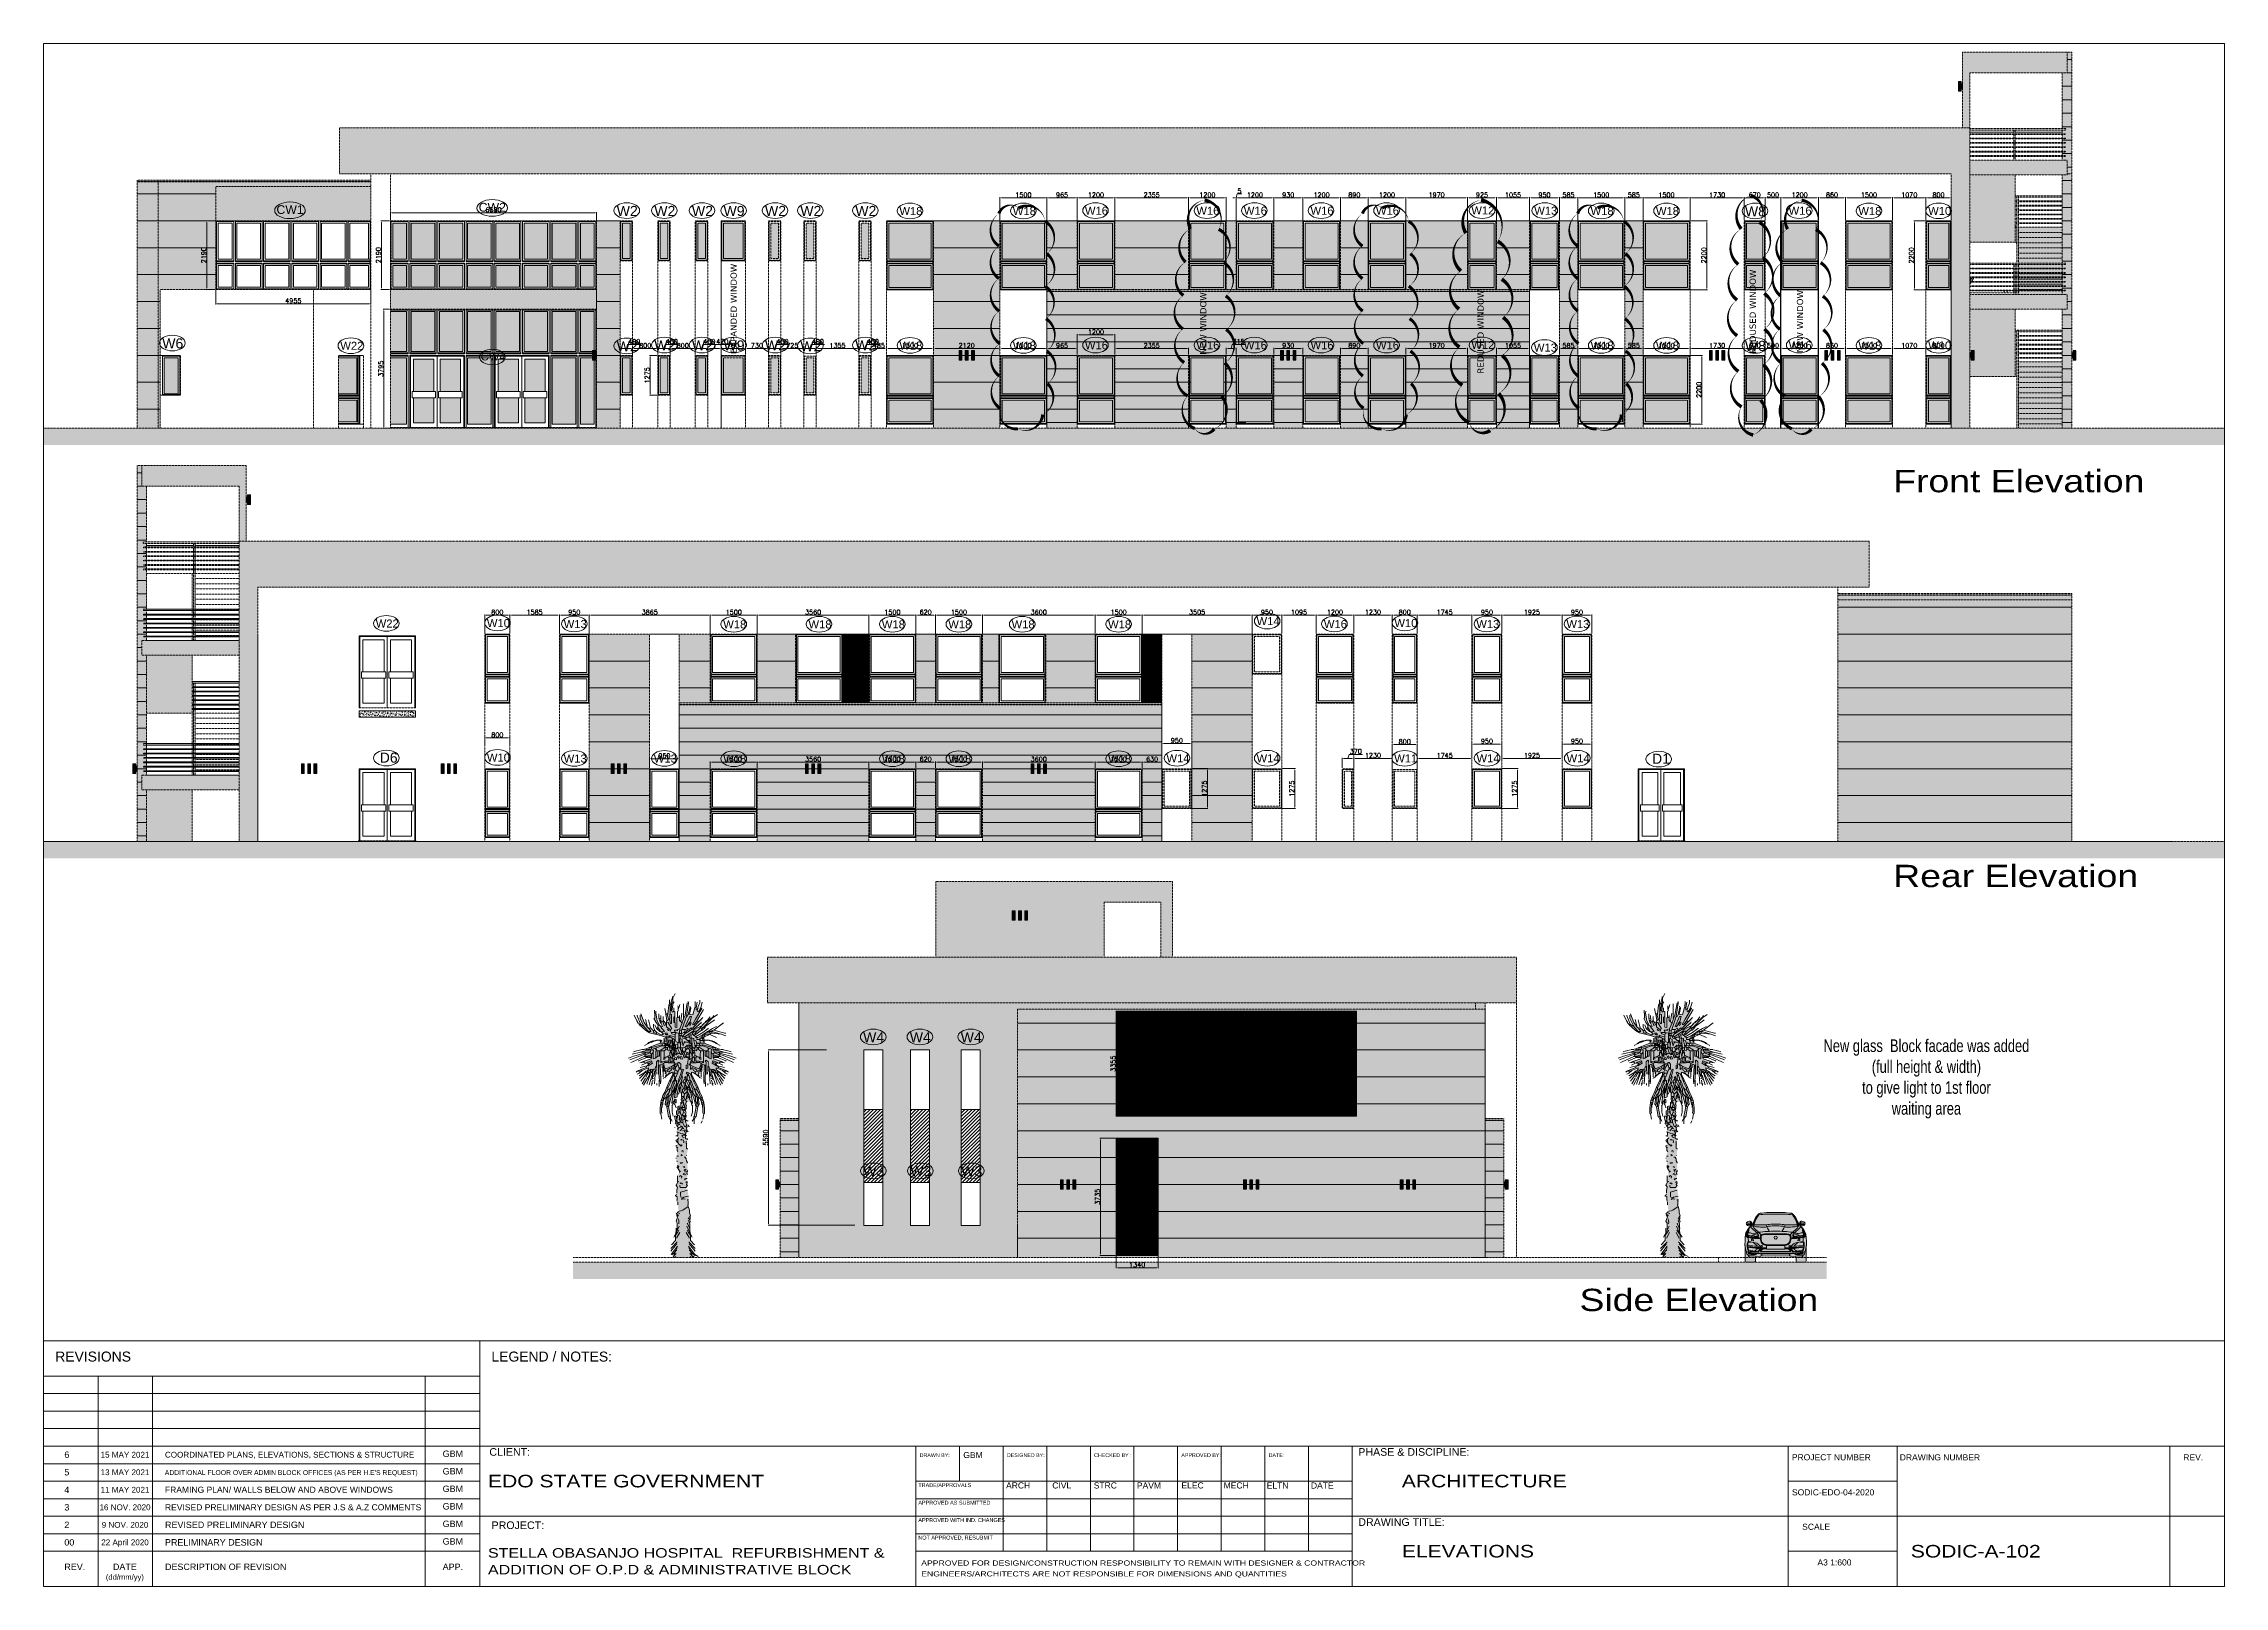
# Model space of a CAD drawing. Header units: millimetres. Extents: x -2143172 to 5255, y -610845 to 279739.
# Drawn here: x -1045006 to -975419, y -610845 to -561642 of the extents above; entities that cross this region are included whole.
import ezdxf

# ---------------------------------------------------------------- set-up
doc = ezdxf.new("R2010")
doc.units = ezdxf.units.MM
doc.header["$LTSCALE"] = 30
doc.linetypes.add('HIDDEN2', pattern=[0.1875, 0.125, -0.0625])
doc.layers.get('0').update_dxf_attribs({"lineweight": 5})
doc.layers.get('Defpoints').update_dxf_attribs({"lineweight": 5})
for name, color, linetype, lineweight in [('Al door tag', 4, 'Continuous', 5), ('Al Window tag', 5, 'Continuous', 5), ('Aluminum', 7, 'Continuous', 5), ('ALUMINUM CODES', 1, 'Continuous', 5), ('Applique', 250, 'Continuous', 5), ('Cars', 250, 'Continuous', 5), ('dims.', 152, 'Continuous', 5), ('Elev 2', 251, 'Continuous', 5), ('Fill Aluminum Cladding', 254, 'Continuous', 5), ('Fill Grey Granite', 251, 'Continuous', 5), ('Frame', 7, 'Continuous', 5), ('Glass Hatch', 165, 'Continuous', 5), ('Green', 109, 'Continuous', 5), ('Hatch', 252, 'Continuous', 5), ('Joints', 250, 'Continuous', 5), ('Proj', 7, 'HIDDEN2', 5)]:
    doc.layers.add(name, color=color, linetype=linetype, lineweight=lineweight)
doc.layers.add('X-WHITE glass', color=255, linetype='Continuous')
doc.styles.add('MARI3', font='arial.ttf', dxfattribs={"width": 1.2})
doc.styles.add('SIMPLEX', font='SIMPLEX.shx', dxfattribs={"height": 150})
doc.styles.add('style4', font='verdana.ttf', dxfattribs={"height": 200})
doc.styles.add('TTLB-A0-JeddahDP$0$Standard', font='txt_____.ttf')
doc.styles.add('TTLB-A0-JeddahDP$0$swis721', font='swiss.ttf')
doc.styles.add('X3G_ENTITY_258862', font='swisscl.ttf', dxfattribs={"height": 200})
doc.dimstyles.new('Buk', dxfattribs={"dimtxt": 150, "dimasz": 50, "dimexe": 20, "dimexo": 25, "dimgap": 20, "dimtad": 1, "dimdec": 0, "dimrnd": 5, "dimdsep": 46, "dimtxsty": 'SIMPLEX', "dimcen": 0, "dimdle": 20, "dimclrd": 256, "dimclre": 256, "dimclrt": 256, "dimadec": 0, "dimazin": 0, "dimtfac": 0.0075, "dimtdec": 0, "dimtmove": 1, "dimatfit": 2, "dimldrblk": 'ARCHTICK', "dimfxl": 1, "dimtolj": 1, "dimtzin": 0, "dimlwd": -1, "dimlwe": -1, "dimarcsym": 0})

msp = doc.modelspace()

# ---------------------------------------------------------------- texts
at = {"layer": 'Al Window tag', "attachment_point": 1, "style": 'TTLB-A0-JeddahDP$0$swis721'}
for s, insert, char_height in [('CW1', (-1037575.9, -566796.6, 0), 280), ('W8', (-990717.3, -566831.1), 320), ('W6', (-1041219.7, -571043.1), 320), ('W8', (-990717.3, -571121.1), 320), ('CW4', (-1031057.4, -571489.9, 0.3), 256), ('W11', (-1001910, -584312.8, 0), 256), ('D1', (-993681.5, -584289.3), 320)]:
    msp.add_mtext_dynamic_manual_height_columns(s, width=1569.457, gutter_width=9406.5, heights=[480.3], dxfattribs=dict(at, insert=insert, char_height=char_height))
at = {"layer": 'Aluminum', "color": 40, "insert": (-984926.3, -593401.9), "char_height": 400, "attachment_point": 2, "style": 'X3G_ENTITY_258862'}
msp.add_mtext('New glass  Block facade was added\\P(full height & width)\\Pto give light to 1st floor\\Pwaiting area', dxfattribs=at)
at = {"layer": 'Frame', "width": 1.2}
for s, height, style, p in [('Front Elevation', 710.839, 'MARI3', (-985985.5, -575950.4, -0.4)), ('Rear Elevation', 710.839, 'MARI3', (-985985.5, -588544, -0.4)), ('Side Elevation', 710.839, 'MARI3', (-995996.1, -602065.5, -0.4)), ('EDO STATE GOVERNMENT', 400.787, 'MARI3', (-1030824.5, -607687.8, 0.1)), ('ARCHITECTURE', 400.787, 'MARI3', (-1001666, -607687.8, 0.5)), ('ELEVATIONS', 400.79, 'MARI3', (-1001666, -609923.7, 0.1)), ('SODIC-A-102', 400.787, 'MARI3', (-985424.4, -609925.2, 0.1)), ('ADDITION OF O.P.D & ADMINISTRATIVE BLOCK', 304.598, 'MARI3', (-1030826.1, -610466.2, 0.1)), ('STELLA OBASANJO HOSPITAL  REFURBISHMENT &', 304.598, 'MARI3', (-1030826.1, -609931.1, 0.1)), ('APPROVED FOR DESIGN/CONSTRUCTION RESPONSIBILITY TO REMAIN WITH DESIGNER & CONTRACTOR', 164.616, 'TTLB-A0-JeddahDP$0$swis721', (-1017001.3, -610183.4, 0.1)), ('ENGINEERS/ARCHITECTS ARE NOT RESPONSIBLE FOR DIMENSIONS AND QUANTITIES', 164.616, 'TTLB-A0-JeddahDP$0$swis721', (-1017001.3, -610529.6, 0.1))]:
    msp.add_text(s, height=height, dxfattribs=dict(at, style=style)).set_placement(p)
at = {"layer": 'Frame'}
for s, insert, char_height, width, attachment_point, style in [('{\\fArial|b0|i0|c0|p34;REVISIONS}', (-1044635.1, -603357, 0.1), 317.963, 7631.121, 1, 'TTLB-A0-JeddahDP$0$Standard'), ('{\\fArial|b0|i0|c0|p34;LEGEND / NOTES:}', (-1030717.7, -603357, 0.1), 317.963, 7631.121, 1, 'TTLB-A0-JeddahDP$0$Standard'), ('{\\fArial|b0|i0|c0|p34;6}', (-1044344.3, -606544.3, 0.1), 204.624, 2694.806, 1, 'TTLB-A0-JeddahDP$0$Standard'), ('\\pxqc;{\\fArial|b0|i0|c0|p34;15 MAY 2021}', (-1043620.4, -606554.6, 0.1), 184.162, 2425.326, 1, 'TTLB-A0-JeddahDP$0$Standard'), ('{\\fArial|b0|i0|c0|p34;COORDINATED PLANS, ELEVATIONS, SECTIONS & STRUCTURE}', (-1041134.3, -606554.3, 0.1), 184.673, 8720.487, 1, 'TTLB-A0-JeddahDP$0$Standard'), ('{\\fArial|b0|i0|c0|p34;GBM}', (-1032272.4, -606513.6, 0.1), 204.624, 2694.806, 1, 'TTLB-A0-JeddahDP$0$Standard'), ('CLIENT:', (-1030782.5, -606436.7, 0.1), 243.01, 5832.34, 1, 'TTLB-A0-JeddahDP$0$swis721'), ('{\\fArial|b0|i0|c0|p34;DRAWN BY:}', (-1017052, -606660.1, 0.1), 121.507, 1600.194, 4, 'TTLB-A0-JeddahDP$0$Standard'), ('{\\fArial|b0|i0|c0|p34;DESIGNED BY:}', (-1014268.9, -606660.9, 0.1), 121.507, 2567.606, 4, 'TTLB-A0-JeddahDP$0$Standard'), ('{\\fArial|b0|i0|c0|p34;CHECKED BY :}', (-1011485.7, -606661.9, 0.1), 121.507, 1721.907, 4, 'TTLB-A0-JeddahDP$0$Standard'), ('{\\fArial|b0|i0|c0|p34;APPROVED BY:}', (-1008702.5, -606662, 0.1), 121.507, 1484.968, 4, 'TTLB-A0-JeddahDP$0$Standard'), ('{\\fArial|b0|i0|c0|p34;DATE:}', (-1005916.9, -606660.9, 0.1), 121.507, 1849.489, 4, 'TTLB-A0-JeddahDP$0$Standard'), ('PHASE & DISCIPLINE:', (-1003054.5, -606437.2, 0.1), 243.014, 5832.34, 1, 'TTLB-A0-JeddahDP$0$swis721'), ('DRAWING NUMBER', (-984494.7, -606731.7, 0.1), 194.411, 2499.576, 5, 'TTLB-A0-JeddahDP$0$swis721'), ('REV.', (-976411.8, -606731.7, 0.1), 194.41, 3082.178, 5, 'TTLB-A0-JeddahDP$0$swis721'), ('{\\fArial|b0|i0|c0|p34;5}', (-1044344.3, -607103.3, 0.5), 204.624, 2694.806, 1, 'TTLB-A0-JeddahDP$0$Standard'), ('\\pxqc;{\\fArial|b0|i0|c0|p34;13 MAY 2021}', (-1043620.4, -607113.6, 0.5), 184.162, 2425.326, 1, 'TTLB-A0-JeddahDP$0$Standard'), ("{\\fArial|b0|i0|c0|p34;ADDITIONAL FLOOR OVER ADMIN BLOCK OFFICES (AS PER H.E'S REQUEST)}", (-1041138.9, -607138.9, 0.5), 155.514, 8295.024, 1, 'TTLB-A0-JeddahDP$0$Standard'), ('{\\fArial|b0|i0|c0|p34;GBM}', (-1032272.4, -607072.6, 0.5), 204.624, 2694.806, 1, 'TTLB-A0-JeddahDP$0$Standard'), ('{\\fArial|b0|i0|c0|p34;4}', (-1044344.3, -607662.2, 0.1), 204.624, 2694.806, 1, 'TTLB-A0-JeddahDP$0$Standard'), ('\\pxqc;{\\fArial|b0|i0|c0|p34;11 MAY 2021}', (-1043620.4, -607672.5, 0.1), 184.162, 2425.326, 1, 'TTLB-A0-JeddahDP$0$Standard'), ('{\\fArial|b0|i0|c0|p34;FRAMING PLAN/ WALLS BELOW AND ABOVE WINDOWS}', (-1041133.5, -607667.1, 0.1), 194.393, 9179.46, 1, 'TTLB-A0-JeddahDP$0$Standard'), ('{\\fArial|b0|i0|c0|p34;GBM}', (-1032272.4, -607631.5, 0.1), 204.624, 2694.806, 1, 'TTLB-A0-JeddahDP$0$Standard'), ('{\\fArial|b0|i0|c0|p34;GBM}', (-1032272.4, -608190.5, 0.1), 204.624, 2694.806, 1, 'TTLB-A0-JeddahDP$0$Standard'), ('{\\fArial|b0|i0|c0|p34;3}', (-1044344.3, -608221.2, 0.1), 204.624, 2694.806, 1, 'TTLB-A0-JeddahDP$0$Standard'), ('{\\fArial|b0|i0|c0|p34;2}', (-1044344.3, -608780.2, 0.1), 204.624, 2694.806, 1, 'TTLB-A0-JeddahDP$0$Standard'), ('\\pxqc;{\\fArial|b0|i0|c0|p34;16 NOV. 2020}', (-1043620.4, -608231.5, 0.1), 184.162, 2425.326, 1, 'TTLB-A0-JeddahDP$0$Standard'), ('\\pxqc;{\\fArial|b0|i0|c0|p34;9 NOV. 2020}', (-1043620.4, -608790.5, 0.1), 184.162, 2425.326, 1, 'TTLB-A0-JeddahDP$0$Standard'), ('{\\fArial|b0|i0|c0|p34;REVISED PRELIMINARY DESIGN AS PER J.S & A.Z COMMENTS}', (-1041133.5, -608226.1, 0.1), 194.393, 9179.46, 1, 'TTLB-A0-JeddahDP$0$Standard'), ('{\\fArial|b0|i0|c0|p34;REVISED PRELIMINARY DESIGN}', (-1041133, -608780.2, 0.1), 204.624, 8492.981, 1, 'TTLB-A0-JeddahDP$0$Standard'), ('{\\fArial|b0|i0|c0|p34;GBM}', (-1032272.4, -608749.5, 0.1), 204.624, 2694.806, 1, 'TTLB-A0-JeddahDP$0$Standard'), ('PROJECT:', (-1030712.2, -608773.3, 0.1), 243.01, 5832.34, 1, 'TTLB-A0-JeddahDP$0$swis721'), ('DRAWING TITLE:', (-1003054.5, -608673.1, 0.1), 243.014, 5832.34, 1, 'TTLB-A0-JeddahDP$0$swis721'), ('{\\fArial|b0|i0|c0|p34;00}', (-1044344.3, -609339.2, 0.1), 204.624, 2694.806, 1, 'TTLB-A0-JeddahDP$0$Standard'), ('\\pxqc;{\\fArial|b0|i0|c0|p34;22 April 2020}', (-1043620.4, -609349.4, 0.1), 184.162, 2425.326, 1, 'TTLB-A0-JeddahDP$0$Standard'), ('{\\fArial|b0|i0|c0|p34;PRELIMINARY DESIGN}', (-1041133, -609339.2, 0.1), 204.624, 8492.981, 1, 'TTLB-A0-JeddahDP$0$Standard'), ('{\\fArial|b0|i0|c0|p34;GBM}', (-1032272.4, -609308.5, 0.1), 204.624, 2694.806, 1, 'TTLB-A0-JeddahDP$0$Standard'), ('{\\fArial|b0|i0|c0|p34;REV.}', (-1044344.3, -610119.9, 0.1), 204.624, 2694.806, 1, 'TTLB-A0-JeddahDP$0$Standard'), ('\\pxqc;{\\fArial|b0|i0|c0|p34;DATE\\P\\H0.85x;(dd/mm/yy)}', (-1043759.9, -610119.9, 0.1), 204.624, 2694.806, 1, 'TTLB-A0-JeddahDP$0$Standard'), ('{\\fArial|b0|i0|c0|p34;DESCRIPTION OF REVISION}', (-1041133, -610119.9, 0.1), 204.624, 4163.211, 1, 'TTLB-A0-JeddahDP$0$Standard'), ('{\\fArial|b0|i0|c0|p34;APP.}', (-1032272.4, -610119.9, 0.1), 204.624, 2694.806, 1, 'TTLB-A0-JeddahDP$0$Standard')]:
    msp.add_mtext(s, dxfattribs=dict(at, insert=insert, char_height=char_height, width=width, attachment_point=attachment_point, style=style))
at = {"layer": 'Frame', "style": 'TTLB-A0-JeddahDP$0$swis721'}
for s, insert, char_height, attachment_point in [('GBM', (-1015351, -606757.1, 0.1), 194.41, 8), (' PROJECT NUMBER', (-987998, -606827.9, 0.1), 194.411, 8), ('APPROVED AS SUBMITTED', (-1017093.9, -608240.7, 0.1), 124.423, 7), ('TRADE/APPROVALS', (-1017093.9, -607681.7, 0.1), 124.423, 7), ('ARCH', (-1013909.8, -607726.3, 0.1), 194.41, 8), ('CIVL', (-1012518.2, -607726.3, 0.1), 194.41, 8), ('STRC', (-1011126.6, -607726.3, 0.1), 194.41, 8), ('PAVM', (-1009735, -607726.3, 0.1), 194.41, 8), ('ELEC', (-1008343.3, -607726.3, 0.1), 194.41, 8), ('MECH', (-1006951.7, -607726.3, 0.1), 194.41, 8), ('ELTN', (-1005629.9, -607726.3, 0.1), 194.41, 8), ('DATE', (-1004203.2, -607726.3, 0.1), 194.41, 8), ('SODIC-EDO-04-2020', (-987902.9, -607945.9, 0.1), 194.411, 8), ('APPROVED WITH IND. CHANGES', (-1017093.9, -608794.6, 0.1), 124.423, 7), ('SCALE', (-988445.2, -609045, 0.1), 194.41, 8), ('NOT APPROVED, RESUBMIT', (-1017093.9, -609375.8, 0.1), 124.423, 7), ('A3 1:600', (-987860.6, -610181.7, 0.1), 194.41, 8)]:
    msp.add_mtext(s, dxfattribs=dict(at, insert=insert, char_height=char_height, attachment_point=attachment_point))
at = {"layer": 'X-WHITE glass', "ltscale": 6, "char_height": 200, "attachment_point": 1, "rotation": 90, "style": 'style4'}
for s, width, insert in [('EXPANDED WINDOW', 3692.883, (-1023087.4, -571519.8, -0.3)), ('REDUSED WINDOW', 6881.829, (-990569.7, -571525.5, 0.2)), ('NEW WINDOW', 3692.883, (-1008102.7, -571563.9, 0.2)), ('REDUSED WINDOW', 3692.883, (-999253.3, -572165.7, 1.2)), ('NEW WINDOW', 6881.829, (-989060.4, -571493.6, 0.2))]:
    msp.add_mtext_dynamic_manual_height_columns(s, width=width, gutter_width=1000, heights=[0], dxfattribs=dict(at, insert=insert))

# ---------------------------------------------------------------- blocks, each defined once
blk = doc.blocks.new('A$C261E1C4D')
at = {"layer": 'Fill Aluminum Cladding'}
h = blk.add_hatch(color=256, dxfattribs=at)
h.set_gradient(color1=(164, 161, 157), color2=(5, 5, 6), tint=1, name='INVCYLINDER')
h.paths.add_polyline_path([(90, 300), (0, 300), (0, 0), (90, 0)])
h = blk.add_hatch(color=256, dxfattribs=at)
h.set_gradient(color1=(72, 69, 66), color2=(63, 63, 75), tint=1, name='CURVED')
h.paths.add_polyline_path([(135, 225), (90, 225), (90, 75), (135, 75)])
at = {"layer": 'Applique', "elevation": 0}
for points in [[(0, 0), (90, 0), (90, 300), (0, 300)], [(90, 75), (135, 75), (135, 225), (90, 225)]]:
    blk.add_lwpolyline(points, close=True, dxfattribs=at)
blk = doc.blocks.new('A$C2B407DD0')
at = {"layer": 'Fill Aluminum Cladding'}
h = blk.add_hatch(color=256, dxfattribs=at)
h.set_gradient(color1=(164, 161, 157), color2=(5, 5, 6), tint=1, name='INVCYLINDER')
h.paths.add_polyline_path([(90, 300), (0, 300), (0, 0), (90, 0)])
at = {"layer": 'Applique', "elevation": 0}
blk.add_lwpolyline([(90, 0), (0, 0), (0, 300), (90, 300)], close=True, dxfattribs=at)
blk = doc.blocks.new('A$C23BB3C5B')
at = {"layer": 'Green'}
h = blk.add_hatch(color=256, dxfattribs=at)
h.dxf.hatch_style = 1
h.set_gradient(color1=(38, 76, 66), color2=(76, 153, 95), tint=1, name='SPHERICAL')
h.paths.add_polyline_path([(60.6, 170.8), (60.4, 171.8), (64.4, 172.8), (65, 172.6), (66, 172.2), (67.8, 171.4), (68.6, 171.4), (69.4, 171.2), (70, 170.6), (70.8, 170.4), (70.2, 170.8), (69.6, 171.4), (68.6, 171.8), (66.8, 172.6), (66, 172.6), (65.2, 172.8), (64.4, 173), (63.6, 173.1), (59.8, 173.1), (57.4, 173), (57.4, 174.2), (55.6, 174.2), (55.6, 175.4), (56, 175.4), (69, 179), (72, 181), (77.4, 185.8), (76, 185.8), (74, 184.4), (73.8, 184.6), (76.6, 190.6), (76.6, 193.2), (76, 194.2), (73.4, 187.2), (71.6, 184.6), (71, 184.6), (71, 183.8), (70.2, 183.4), (70.2, 183), (69.8, 182.8), (68.4, 183), (66.4, 181.2), (66, 181), (64.8, 180.8), (63.4, 179.4), (60.8, 178), (59, 177.4), (58, 178.2), (60.4, 180.2), (61, 180.2), (63.6, 182.4), (63.2, 182.4), (62.4, 183.4), (62.2, 185.2), (65.6, 190.4), (65, 190.8), (65, 194.8), (64.2, 194.6), (63, 188.6), (61.2, 185.2), (60.8, 184.8), (60.2, 184.2), (60.2, 183.8), (58.8, 184), (60.2, 186.8), (60.4, 186.8), (61.2, 189.2), (60, 188.6), (59.8, 188.4), (58.6, 188), (58.2, 189.2), (56.6, 187), (55.8, 187.2), (55.2, 189.2), (56, 193.6), (56.2, 194.4), (54.6, 194.2), (53.8, 201), (53.4, 202), (52.4, 202), (52, 202.6), (52, 203), (50.8, 207.2), (50.5, 207.2), (50.5, 202.8), (50.2, 202.6), (51.2, 196.6), (50.8, 195.6), (49.8, 196.4), (48.8, 196), (48.8, 187.4), (48.7, 183.6), (47.2, 183.2), (47.2, 191.4), (45.6, 191.4), (45.2, 192.8), (45.2, 188.8), (44.4, 188), (44.2, 188), (43.4, 187), (43, 187), (42.2, 189.8), (42.1, 190), (40.8, 193.2), (39, 203), (38.2, 204), (38, 202.6), (39.6, 192), (39, 192), (38.2, 193.8), (36.8, 199.4), (36.2, 198.8), (37.2, 194), (34.6, 193.4), (33, 199.2), (32, 199), (32, 197.4), (31, 197.6), (30.8, 197.6), (31, 196.2), (30, 195.8), (28.2, 199), (27.4, 198.4), (31.6, 188), (30.4, 188.4), (29.8, 188.2), (26.6, 191.4), (27.6, 187.4), (33.6, 182.2), (33.2, 181.8), (30.4, 183.2), (27.2, 185), (27, 185.2), (26.4, 186), (25.6, 186.8), (24.4, 187.4), (22.6, 188.8), (19.8, 190.4), (18.6, 191.6), (18.4, 191.2), (19.6, 190.2), (25.4, 184.2), (24.6, 184), (24.8, 183.2), (27, 181.2), (27.2, 181.2), (28, 180.8), (32.6, 177.4), (33.2, 177), (32.8, 175.8), (32.4, 175.8), (31.8, 175.2), (31.2, 175.2), (27, 177.2), (22.4, 180.4), (21.8, 180.6), (21.6, 180.2), (20.6, 180.2), (19, 181), (19, 180), (12, 178), (19.4, 178.8), (20, 178.8), (21, 178), (21, 177.6), (21.8, 177.4), (25.2, 175.8), (25.4, 175.8), (25.8, 175.2), (25.8, 175), (25.8, 174.8), (25.4, 173.2), (25.4, 173.1), (21.6, 173.1), (21.6, 173), (20.8, 173), (20, 172.8), (19.2, 172.6), (17.4, 171.8), (16.4, 171.4), (15.8, 170.8), (15.2, 170.4), (16, 170.6), (16.6, 171.2), (17.4, 171.4), (19.2, 172.2), (20.2, 172.6), (20.8, 172.8), (25.5, 172.5), (25.6, 171.8), (25.4, 170.8), (14.2, 166.2), (14.2, 166), (14.8, 165.4), (14.8, 165.2), (9.8, 163.6), (14, 163.6), (13.4, 162.8), (13.2, 162.8), (13.2, 162), (14, 161.8), (12.6, 160.2), (14.2, 160.2), (14.2, 159.8), (14, 159.3), (16.2, 159.3), (16.2, 159.4), (18.4, 159.4), (18.2, 158.2), (11, 155.8), (11, 155.6), (13.2, 155.6), (13.4, 154.6), (14.8, 155), (14.8, 154.9), (16.8, 154.9), (16.8, 154.8), (15.4, 153), (14.8, 152.8), (14.2, 151.4), (6.8, 148.6), (6.8, 148.6), (9, 148.6), (10.8, 148.9), (11, 149), (16, 151.2), (16, 150), (15.2, 149), (14, 148.4), (12.6, 147.2), (12.8, 147), (14, 147.6), (14.6, 147.6), (14.8, 146.8), (15.6, 146.8), (16.2, 147.4), (17, 147.4), (16.8, 145.6), (17.4, 145.6), (18.2, 147.4), (19.4, 147.2), (19.4, 145.4), (18.8, 144.8), (18.8, 144.6), (19.2, 144.4), (19.2, 142.4), (20.4, 144.8), (20.6, 146.2), (20.8, 148), (21.6, 149.6), (21.4, 150.2), (21.6, 151.6), (22.4, 152.6), (22.4, 155.8), (23.8, 157.2), (24.6, 156.4), (23.9, 155.6), (23.9, 152.8), (24, 152.8), (24, 146.2), (24.4, 146), (24.6, 144.2), (24.6, 142.8), (24.8, 141.2), (25.6, 139.6), (25.6, 138.4), (25.9, 139.6), (25.9, 142.6), (25.4, 153.6), (27, 154.3), (27, 151.2), (27.4, 151.2), (27.4, 148.4), (27.8, 148.2), (28.4, 148.6), (29.4, 148.6), (29.8, 147.6), (29.8, 146.8), (30.2, 145.4), (29.6, 144.4), (29.8, 144.2), (31.8, 145.8), (34.4, 147.4), (35.5, 147.8), (35.5, 145.8), (33.2, 141.2), (30.6, 135.8), (30.6, 135.6), (29, 131.8), (27.6, 129), (27.2, 127.8), (26.2, 125), (25.8, 123.6), (25.3, 119.2), (25.3, 114.6), (25.8, 114.4), (26, 114.6), (26.6, 115), (26.5, 116.8), (26.5, 119.4), (26.6, 119.4), (26.6, 121.8), (26.9, 121.8), (27.2, 121.8), (27.4, 122), (27.6, 123.8), (28.6, 126.4), (29.8, 127.4), (30.2, 127.4), (29.4, 122.2), (30.6, 120), (32, 112.2), (32.4, 112), (33.2, 110.2), (33.7, 110.4), (33.7, 112.4), (33.6, 112.4), (32.8, 116), (32, 120.2), (32.2, 120.2), (33, 124), (33.8, 127), (35, 130.2), (35.8, 130), (34.8, 123.6), (36.2, 124.2), (39, 124.2), (39.6, 124.2), (40.4, 125.6), (39.6, 126.6), (39.6, 128.2), (39.2, 129.2), (39, 129.2), (39, 132), (39.2, 132.4), (39, 133.2), (39.2, 133.6), (40.2, 134), (40, 134.6), (40.2, 135), (41, 135.2), (41, 136.2), (41.2, 136.4), (42, 139.6), (42.2, 140), (42.2, 141.4), (41, 141.8), (40.8, 143), (41.2, 143.8), (42.8, 143.8), (44.2, 139.2), (45.6, 136.4), (45.6, 135.6), (44.8, 135.6), (45, 134.6), (45.1, 134.6), (45.1, 132.4), (46, 130.2), (47, 130.6), (47, 128), (48.6, 127.2), (48.2, 126), (47.8, 125.8), (47.8, 123.2), (49, 123.2), (49, 125.6), (48.8, 126.2), (49.8, 124.2), (51, 120.8), (51.4, 121.4), (51.2, 122.6), (51.2, 123.6), (50.2, 130), (51, 130.2), (52.2, 127), (53, 124), (53.8, 120.2), (54, 120.2), (53.2, 116), (52.4, 112.4), (52.3, 112.4), (52.3, 110.4), (52.8, 110.2), (53.6, 112), (54, 112.2), (55.4, 120), (56.4, 121.8), (56.6, 122.2), (55.8, 127.4), (56.2, 127.4), (57.4, 126.4), (58.4, 123.8), (58.6, 122), (58.8, 121.8), (59.1, 121.8), (59.1, 119.4), (59.5, 119.4), (59.5, 116.8), (59.4, 115), (60, 114.6), (60.2, 114.4), (60.7, 114.6), (60.7, 119.2), (60.2, 123.6), (59.8, 125), (58.8, 127.8), (58.4, 129), (57, 131.8), (55.4, 135.6), (55.4, 135.8), (52.8, 141.2), (50.5, 145.8), (50.5, 147.8), (51.6, 147.4), (54.2, 145.8), (56.2, 144.2), (56.4, 144.4), (55.8, 145.4), (56.2, 146.8), (56.2, 147.6), (56.6, 148.6), (57.6, 148.6), (58.2, 148.2), (58.6, 148.4), (58.6, 151.2), (59, 151.2), (59, 154.2), (60.6, 153.6), (60.1, 142.6), (60.1, 139.6), (60.4, 138.4), (60.4, 139.6), (61.2, 141.2), (61.4, 142.8), (61.4, 144.2), (61.6, 146), (62, 146.2), (62, 152.8), (62.1, 155.6), (61.4, 156.4), (62.2, 157.2), (63.6, 155.8), (63.6, 152.6), (64.4, 151.6), (64.6, 150.2), (64.4, 149.6), (65.2, 148), (65.4, 146.2), (66.6, 144.4), (67.2, 144.6), (67.2, 144.8), (66.6, 145.4), (66.6, 147.2), (67.8, 147.4), (68.6, 145.6), (69.2, 145.6), (69, 147.4), (69.8, 147.4), (70.4, 146.8), (71.2, 146.8), (71.4, 147.6), (72, 147.6), (73.2, 147), (73.4, 147.2), (72, 148.4), (70.8, 149), (70, 150), (70, 151.2), (75, 149), (75.2, 148.9), (77, 148.6), (79.2, 148.6), (79.2, 148.6), (71.8, 151.4), (71.2, 152.8), (70.6, 153), (69.1, 154.9), (71.2, 154.9), (71.2, 155), (72.6, 154.6), (72.8, 155.6), (75, 155.6), (75, 155.8), (67.8, 158.2), (67.6, 159.4), (69.8, 159.4), (72, 159.3), (71.8, 159.8), (71.8, 160.2), (73.4, 160.2), (72, 161.8), (72.8, 162), (72.8, 162.8), (72.6, 162.8), (72, 163.6), (76.2, 163.6), (71.2, 165.2), (71.2, 165.4), (71.8, 166), (71.8, 166.2), (69.4, 167.4), (67.4, 168.2)])
h = blk.add_hatch(color=256, dxfattribs=at)
h.dxf.hatch_style = 1
h.set_gradient(color1=(76, 66, 38), color2=(204, 178, 102), tint=1, name='CYLINDER')
h.paths.add_polyline_path([(47, 84.6), (46.8, 85), (47.1, 85), (47.1, 87.4), (47.4, 87.4), (48, 89), (47, 89.4), (46.2, 90.8), (46.8, 92), (47, 92), (48, 93.4), (46.8, 94), (45.6, 95.2), (46.8, 96.4), (47, 97), (46.6, 97.4), (46.6, 99.8), (47.4, 100), (46.4, 101.4), (46.4, 102.4), (46, 103.2), (47.4, 104.8), (48.4, 107), (48, 107.4), (48, 108.2), (48.4, 109), (49.2, 112.6), (47.5, 112.6), (46.9, 112.6), (46.9, 113.6), (47.6, 114), (47.6, 116.8), (46.3, 117.2), (46.5, 117.6), (46.5, 120.4), (45.4, 120.8), (44.7, 119), (43.8, 119.8), (44.1, 119.8), (44.1, 123.6), (43.4, 124), (43.4, 125), (43.8, 125.6), (43.6, 127.2), (43.4, 128.4), (43.7, 130.8), (43.8, 130.8), (44.1, 131.8), (44.1, 135.8), (44.8, 135.6), (45.6, 135.6), (45.6, 136.4), (44.2, 139.2), (42.8, 143.8), (41.2, 143.8), (40.8, 143), (41, 141.8), (42.2, 141.4), (42.2, 140), (42, 139.6), (41.2, 136.4), (41, 136.2), (41, 135.2), (40.2, 135), (40, 134.6), (40.2, 134), (39.2, 133.6), (39, 133.2), (39.2, 132.4), (39, 132), (39, 129.2), (39.2, 129.2), (39.6, 128.2), (39.6, 126.6), (40.4, 125.6), (39.6, 124.2), (39, 124.2), (39.6, 121.6), (40, 120), (40, 118.8), (40.4, 116.8), (40, 115.4), (40.2, 114.6), (40.4, 114), (39.8, 113.2), (40, 112.6), (40.4, 110.8), (40.2, 109.6), (39.4, 109), (40.4, 108.6), (40.2, 107.2), (39.4, 105.8), (38, 105.4), (37.8, 104.6), (39.6, 103.6), (39.2, 100.8), (40, 100.2), (40.2, 98.8), (40.4, 98.6), (40.4, 97.6), (39.6, 97), (40.5, 97.2), (40.5, 94.8), (40.2, 94.8), (38.8, 94.6), (38.6, 94), (39.4, 92.4), (39.8, 92.2), (39.8, 91.2), (39.4, 90.4), (39.6, 90.2), (39.7, 90.2), (39.7, 87), (39, 86.6), (38.6, 86.6), (39.4, 81.2), (39.6, 81.2), (40.6, 80.2), (40.6, 79.8), (39.8, 78.6), (39.6, 77), (38.8, 75.6), (39, 75), (38.6, 69.4), (39.2, 68.6), (39.4, 67), (38.8, 66.2), (39.2, 63), (39.2, 60.4), (39, 59.4), (39.6, 58), (38.8, 57.2), (40.2, 55.8), (38.8, 53.6), (38, 48.8), (37.9, 45.8), (38.6, 45.8), (38.2, 44.4), (38.4, 44.4), (38.4, 42), (38.6, 42), (38.2, 40.6), (37.2, 37.6), (37.2, 35.4), (36.4, 33.2), (37.2, 32.4), (36.8, 31.8), (36.8, 30.4), (37, 30), (36.6, 28.4), (37, 28.2), (37.4, 27.6), (37.2, 27), (36.9, 27), (36.9, 23.4), (37, 23.4), (37, 20.4), (36.8, 20.4), (36.8, 19.6), (36.4, 18.4), (36.4, 13.6), (37.8, 12.4), (37.4, 10.8), (38, 9), (33, 2.4), (33, 2.2), (33.6, 2), (35.6, 3.8), (35.8, 3.6), (35, 1.8), (35.4, 1.4), (34.6, 0.2), (35.8, 0), (49, 0), (50.2, 0.2), (49.4, 1.4), (49.8, 1.8), (49, 3.6), (49.2, 3.8), (48, 5.4), (47, 7.6), (46.8, 9), (47.4, 10.8), (47, 12.4), (48.4, 13.6), (48.4, 18), (48.2, 18), (48.4, 18.4), (48, 19.6), (48, 20.4), (47.6, 20.2), (47, 21.6), (47, 27.4), (47.8, 29), (46.2, 33.8), (46.8, 34), (47.8, 35), (46.8, 35.6), (46.8, 36), (45.8, 36.6), (46.5, 41.8), (46.5, 44.2), (47, 44.8), (47.2, 45.8), (47.1, 45.8), (47.1, 48.2), (48.4, 49), (48.4, 49.6), (47.2, 50.2), (47.4, 51.3), (47.4, 54), (46.8, 55.6), (47, 56.2), (47.8, 57.6), (47.6, 57.8), (46.6, 60.2), (46.8, 60.2), (46.8, 65), (45.2, 67.8), (45, 68.6), (46.6, 71.2), (47, 71.6), (46.8, 73.2), (47, 76.2), (47.2, 77), (47.6, 79), (47.4, 80.8)])
at = {"linetype": 'Continuous'}
for p, q in [((50.2, 207.2), (48.6, 210.4)), ((18.4, 191.2), (15, 193.6)), ((18.6, 191.6), (17.8, 193)), ((18.6, 191.6), (18.4, 191.2)), ((18.6, 191.6), (19.8, 190.4)), ((22.8, 189.2), (20.8, 191.8)), ((29.8, 191.2), (26, 197.6)), ((29.8, 188.2), (26.6, 191.4)), ((28.2, 199), (27, 203.4)), ((28.2, 199), (27.4, 198.4)), ((27.4, 198.4), (32.4, 190)), ((28.2, 199), (30, 195.8)), ((29.1, 202.8), (29.1, 205)), ((30.2, 200.2), (29.1, 202.8)), ((30, 195.8), (31, 196.2)), ((30.2, 200.2), (30.4, 200.4)), ((30.2, 200.2), (30.6, 198.4)), ((30.6, 198.4), (30.4, 198.6)), ((30.6, 198.4), (30.8, 197.6)), ((30.6, 198.4), (30.8, 198.4)), ((30.8, 198.4), (30.8, 197.6)), ((30.8, 197.6), (31, 197.6)), ((31, 196.2), (30.8, 197.6)), ((32, 197.4), (31, 197.6)), ((32, 199), (31.2, 203.4)), ((33, 199.2), (32, 199)), ((32, 199), (32, 197.4)), ((32.6, 202.8), (32.6, 204)), ((32.6, 202.8), (32.6, 201.4)), ((32.8, 201.4), (32.8, 199.2)), ((33, 199.2), (34.6, 193.4)), ((34.6, 193.4), (36.2, 193.8)), ((35.6, 192.2), (37, 192)), ((36.8, 188.2), (35.6, 192.2)), ((36.8, 199.4), (36.2, 198.8)), ((36.2, 198.8), (37.2, 194)), ((36.2, 193.8), (37.2, 194)), ((36.8, 199.4), (37, 200.2)), ((36.8, 199.4), (38.2, 193.8)), ((37, 192), (40.6, 184.2)), ((37.2, 194), (38.2, 193.8)), ((38, 202.6), (38.2, 204)), ((39.6, 192), (38, 202.6)), ((38.2, 193.8), (39, 192)), ((40.8, 193.2), (39, 203)), ((39, 192), (39.6, 192)), ((39.6, 192), (43.2, 181.6)), ((42.2, 189.8), (40.8, 193.2)), ((42.1, 189.8), (42.1, 202.2)), ((44.2, 188), (43.2, 194.6)), ((45.4, 199.8), (44.8, 201.6)), ((45.6, 191.4), (45.2, 192.8)), ((45.2, 192.8), (45.2, 188.8)), ((46.2, 197.6), (45.4, 199.8)), ((47, 191.4), (45.6, 191.4)), ((46.2, 197), (46, 197.2)), ((46.2, 197.6), (46.2, 197)), ((46.2, 197), (46.2, 196.8)), ((46.2, 197), (46.4, 196)), ((46.2, 196.8), (46.4, 196)), ((46.3, 199.6), (46.4, 200.6)), ((46.3, 197.6), (46.3, 199.6)), ((46.7, 196), (46.7, 191.4)), ((47.2, 191.4), (47.2, 183.2)), ((49.8, 196.4), (48.8, 196)), ((48.8, 196), (48.8, 192)), ((48.8, 192), (49.7, 191.6)), ((48.8, 192), (48.8, 187.4)), ((50.2, 202.6), (49.4, 203.8)), ((49.7, 191.6), (49.7, 187.4)), ((49.8, 196.4), (49.8, 199)), ((50.8, 195.6), (49.8, 196.4)), ((50.2, 207.2), (50.8, 207.2)), ((50.8, 202.8), (50.2, 202.6)), ((50.2, 202.6), (51.2, 196.6)), ((50.5, 207.2), (50.5, 202.8)), ((50.8, 207.2), (50.8, 208)), ((50.8, 207.2), (52, 203)), ((50.8, 202.8), (51.2, 202.6)), ((51.2, 196.6), (50.8, 195.6)), ((51.2, 202.6), (52, 202.6)), ((51.8, 196.6), (51.2, 196.6)), ((51.5, 202.6), (51.5, 199.6)), ((52.8, 194), (51.5, 193.6)), ((51.5, 193.6), (51.5, 186.4)), ((52.6, 199.8), (51.8, 199.6)), ((51.8, 199.6), (51.8, 196.6)), ((52, 203), (52, 202.6)), ((52, 202.6), (52.4, 202)), ((52.4, 202), (53.4, 202)), ((52.4, 202), (52.6, 200.8)), ((53.8, 201), (52.6, 200.8)), ((52.6, 200.8), (52.6, 199.8)), ((52.7, 199.8), (52.7, 194)), ((53, 194), (53, 190)), ((53.1, 202), (53.1, 205.4)), ((53.4, 202), (53.8, 201)), ((53.8, 201), (54.6, 194.2)), ((54.8, 192.8), (54, 190.2)), ((56.2, 194.4), (54.6, 194.2)), ((54.6, 194.2), (54.8, 192.8)), ((55, 193.4), (54.8, 192.8)), ((56, 193.6), (55, 193.4)), ((56, 193.6), (55.2, 189.2)), ((56.2, 194.4), (56, 193.6)), ((56.2, 194.4), (57, 198.4)), ((58.1, 189.2), (58.1, 192)), ((60.2, 190.6), (60.2, 192.8)), ((61.6, 190.8), (61.6, 194.2)), ((64.2, 194.6), (63, 188.6)), ((64.2, 194.6), (64, 196.4)), ((65, 194.8), (64.2, 194.6)), ((65, 194.8), (65, 190.8)), ((65.1, 194.8), (65.1, 197.2)), ((73.4, 187.2), (76, 194.2)), ((76.6, 190.6), (76.6, 193.2)), ((77.2, 188.2), (79, 192.6)), ((79, 192.6), (79, 193.2)), ((79.2, 188.6), (81.4, 193.2)), ((9, 178.8), (8.2, 178.8)), ((12, 178), (8.2, 176.6)), ((17.8, 181.2), (9, 178.8)), ((17.8, 181.2), (10.2, 187)), ((19, 180), (12, 178)), ((19.4, 178.8), (12, 178)), ((18.8, 182.6), (15.6, 184.2)), ((21, 177.6), (15.6, 175.4)), ((17.6, 189.2), (17.4, 189.4)), ((24.6, 184), (17.6, 189.2)), ((17.8, 181.2), (19, 181)), ((18.4, 191.2), (19.6, 190.2)), ((21.8, 180.6), (18.8, 182.6)), ((19, 181), (20.6, 180.2)), ((19, 181), (19, 180)), ((19, 180), (19.2, 180)), ((19, 180), (19.4, 178.8)), ((20.6, 180.2), (19.2, 180)), ((19.4, 178.8), (20, 178.8)), ((19.8, 190.4), (19.6, 190.2)), ((19.6, 190.2), (25.4, 184.2)), ((19.8, 190.4), (22.6, 188.8)), ((21.2, 179), (20, 178.8)), ((20, 178.8), (21, 178)), ((20.6, 180.2), (21.6, 180.2)), ((21, 178), (21, 177.6)), ((21, 177.6), (21.8, 177.4)), ((21.6, 180.2), (21.2, 179)), ((21.8, 180.6), (21.6, 180.2)), ((21.8, 180.6), (22.4, 180.4)), ((21.8, 177.4), (22.2, 178.1)), ((21.8, 177.4), (25.2, 175.8)), ((22.4, 182.4), (22, 182.4)), ((22.2, 178.1), (24.6, 178.1)), ((26.6, 179.4), (22.4, 182.4)), ((22.4, 180.4), (22.4, 179.2)), ((22.4, 180.4), (23.6, 179.6)), ((22.4, 179.2), (23.6, 179.6)), ((22.8, 189.2), (22.6, 188.8)), ((22.6, 188.8), (24.4, 187.4)), ((22.8, 189.2), (24.4, 188)), ((23.6, 179.6), (27, 177.2)), ((24.4, 188), (24.4, 187.4)), ((24.4, 187.4), (24.8, 187.2)), ((25.4, 184.2), (24.6, 184)), ((24.6, 184), (24.8, 183.2)), ((24.6, 178.1), (25.6, 176.6)), ((24.8, 187.2), (25, 187.4)), ((24.8, 187.2), (25.6, 186.8)), ((26.2, 183.4), (24.8, 183.2)), ((24.8, 183.2), (27, 181.2)), ((25.2, 175.8), (25.4, 175.8)), ((25.4, 184.2), (26.2, 183.4)), ((25.6, 176.6), (25.4, 175.8)), ((25.4, 175.8), (25.8, 175.2)), ((25.8, 174.8), (25.4, 173.2)), ((25.6, 186.8), (26, 186)), ((25.6, 186.8), (26.4, 186)), ((25.6, 176.6), (26.8, 176.6)), ((25.8, 175.2), (25.8, 175)), ((26.8, 175.2), (25.8, 175.2)), ((25.8, 175), (25.8, 174.8)), ((25.8, 175), (26.8, 174.6)), ((26, 186), (26.4, 186)), ((26.2, 183.4), (26.4, 183.2)), ((26.4, 186), (27, 185.2)), ((26.6, 183.4), (26.4, 183.2)), ((26.4, 183.2), (26.8, 183)), ((26.6, 183.4), (26.6, 183.6)), ((26.6, 183.4), (26.8, 183)), ((32.4, 175.8), (26.6, 179.4)), ((26.8, 174.6), (26.6, 173.2)), ((26.8, 183), (27, 182.8)), ((27, 177.2), (26.8, 176.6)), ((26.8, 176.6), (27, 176.2)), ((27, 176.2), (26.8, 175.2)), ((28, 174.8), (26.8, 174.6)), ((27, 185.2), (27.2, 185.4)), ((27, 185.2), (27.2, 185)), ((27.2, 183), (27, 182.8)), ((27, 182.8), (27.4, 182.6)), ((27, 181.2), (27.2, 181.2)), ((27, 177.2), (30.6, 175.4)), ((27, 176.2), (28, 175.2)), ((27.2, 185), (28.6, 183.4)), ((27.2, 185), (30.4, 183.2)), ((27.2, 183), (27.2, 183.2)), ((27.2, 183), (27.4, 182.8)), ((27.6, 181.4), (27.2, 181.2)), ((27.2, 181.2), (28, 180.8)), ((27.4, 182.8), (28.6, 182.8)), ((27.4, 182.8), (27.4, 182.6)), ((27.4, 182.6), (27.6, 181.4)), ((33.6, 182.2), (27.6, 187.4)), ((27.6, 181.4), (28, 180.8)), ((28, 180.8), (32.6, 177.4)), ((28, 175.2), (28, 174.8)), ((28, 174.8), (28.6, 174.2)), ((28.6, 183.4), (28.6, 182.8)), ((28.6, 182.8), (30.6, 180.8)), ((28.6, 174.2), (28.8, 174.2)), ((28.8, 174.2), (29, 174.2)), ((28.8, 174.2), (29, 172.6)), ((29.4, 173.7), (29, 174.2)), ((31.6, 188), (29.8, 191.2)), ((29.8, 188.2), (30.4, 188.4)), ((29.8, 188.2), (34, 183.6)), ((30.4, 188.4), (31.6, 188)), ((30.4, 183.2), (33.2, 181.8)), ((30.6, 180.8), (31, 180.6)), ((30.6, 175.4), (31.2, 175.2)), ((31, 180.6), (33, 178.2)), ((31, 180.4), (33.2, 180.4)), ((31.8, 175.2), (31.2, 175.2)), ((31.2, 175.2), (31.4, 173.7)), ((33.8, 185.4), (31.6, 188)), ((32.4, 175.8), (31.8, 175.2)), ((32.4, 190), (34.8, 185.8)), ((32.8, 175.8), (32.4, 175.8)), ((33, 178.2), (32.6, 177.4)), ((32.6, 177.4), (33.2, 177)), ((33.2, 177), (32.8, 175.8)), ((33, 178.2), (34.4, 177.8)), ((33.2, 181.8), (33.6, 182.2)), ((33.2, 180.4), (35.2, 178.4)), ((34, 176.8), (33.2, 177)), ((33.6, 182.2), (34.2, 182)), ((34.8, 185.8), (33.8, 185.4)), ((35.4, 174.8), (33.8, 174.4)), ((33.8, 174.4), (33.8, 172.8)), ((34, 183.6), (34.6, 182.8)), ((34.2, 182), (34, 180.6)), ((34, 180.6), (40.8, 176.2)), ((34.4, 177.8), (34, 176.8)), ((34.6, 182.8), (34.2, 182)), ((34.2, 182), (34.4, 182)), ((34.4, 182), (35, 182)), ((34.6, 177.8), (34.4, 177.8)), ((35.2, 178.4), (34.6, 177.8)), ((35, 182), (35.8, 183)), ((35, 182), (37.6, 180.4)), ((35.3, 174.4), (35.3, 170.8)), ((35.6, 175.8), (35.4, 174.8)), ((35.4, 174.8), (35.4, 174.6)), ((35.4, 174.6), (35.4, 174.4)), ((35.4, 174.6), (36.8, 174.2)), ((37, 175.4), (35.6, 175.8)), ((36.6, 187.4), (35.8, 187)), ((35.8, 187), (36.8, 185)), ((35.8, 183), (37, 182.2)), ((35.8, 177), (36, 177.8)), ((37.4, 176.2), (35.8, 177)), ((36, 177.8), (37.8, 177.2)), ((36.8, 188.2), (36.6, 187.4)), ((36.6, 187.4), (37.8, 185.6)), ((36.8, 188.2), (38.4, 186)), ((36.8, 185), (37.8, 185.4)), ((37, 175.4), (36.8, 174.2)), ((36.8, 174.2), (37, 173.2)), ((37, 182.2), (37.8, 180.6)), ((37, 175.5), (39.2, 175.5)), ((37.8, 177.2), (37.4, 176.2)), ((37.8, 180.6), (37.6, 180.4)), ((37.6, 180.4), (40.6, 178.6)), ((37.8, 185.6), (38.2, 185.6)), ((37.8, 185.4), (37.8, 185.6)), ((38.4, 186), (38.2, 185.6)), ((39.6, 183.8), (38.2, 185.6)), ((38.6, 182.8), (38.2, 181.6)), ((38.2, 181.6), (40.6, 179.2)), ((40.4, 181.6), (38.6, 182.8)), ((40.4, 174.4), (38.8, 173)), ((39.2, 175.5), (40.4, 174.8)), ((40.6, 184.2), (39.6, 183.8)), ((40.4, 181.6), (43.2, 181.6)), ((40.4, 181.6), (41.4, 179.6)), ((41.2, 175.8), (40.4, 174.8)), ((40.4, 174.8), (40.4, 174.4)), ((40.8, 174.2), (40.4, 174.4)), ((41.4, 179.6), (40.6, 179.2)), ((40.6, 179.2), (40.6, 178.6)), ((40.6, 178.6), (41, 178.2)), ((40.8, 176.2), (41.2, 175.8)), ((42.4, 174.8), (40.8, 174.2)), ((41.6, 179.2), (41, 178.2)), ((41, 178.2), (42.4, 176.6)), ((42.4, 176.6), (41.2, 175.8)), ((41.4, 179.6), (41.6, 179.2)), ((41.6, 179.2), (43.6, 178.4)), ((42.2, 189.8), (43, 187)), ((42.4, 176.6), (42.8, 176.4)), ((42.8, 176.4), (42.4, 174.8)), ((43.2, 176.4), (42.8, 176.4)), ((43, 187), (45, 182.2)), ((43.4, 187), (43, 187)), ((44.6, 174.6), (43, 173.8)), ((43.2, 181.6), (43.6, 180.6)), ((43.8, 177), (43.2, 176.4)), ((44.2, 188), (43.4, 187)), ((45, 181), (43.6, 180.6)), ((43.6, 180.6), (43.6, 178.4)), ((45.4, 178.6), (43.6, 178.4)), ((43.6, 178.4), (43.8, 177)), ((43.8, 177), (44.6, 177)), ((44.4, 188), (44.2, 188)), ((45.2, 188.8), (44.4, 188)), ((44.6, 177), (45.2, 177)), ((44.6, 177), (44.6, 174.6)), ((44.6, 174.6), (45, 174.2)), ((45, 182.2), (45, 181)), ((45, 182.2), (46.8, 181.8)), ((45, 174.2), (45.6, 174.2)), ((45, 174.2), (45, 172)), ((45.4, 178.6), (45.2, 177)), ((45.2, 177), (45.8, 177)), ((45.3, 181), (45.3, 178.8)), ((45.6, 178.8), (45.4, 178.6)), ((45.6, 178.8), (45.8, 178.8)), ((45.7, 177), (45.7, 174.2)), ((45.7, 174.2), (45.7, 171.4)), ((45.8, 178.8), (45.8, 177)), ((45.8, 178.8), (46, 178.8)), ((47.4, 179), (46, 178.8)), ((47, 181.2), (46.6, 180.8)), ((46.8, 181.8), (47, 181.2)), ((47, 181.3), (49.2, 181.3)), ((47.2, 183.2), (48.7, 183.6)), ((48.4, 179.2), (47.4, 179)), ((47.4, 179), (48.2, 178.8)), ((48.4, 179), (48.2, 178.8)), ((48.2, 178.8), (48.6, 177.4)), ((48.8, 179.8), (48.4, 179.2)), ((48.4, 179.3), (51.8, 179.3)), ((48.4, 179.2), (48.4, 179)), ((51.2, 178.2), (48.6, 177.4)), ((48.6, 177.4), (48.6, 175.6)), ((52.6, 177), (48.6, 175.6)), ((48.6, 175.6), (48.6, 173.4)), ((48.7, 183.6), (48.7, 187.4)), ((49.7, 187.4), (48.8, 187.4)), ((49.2, 181.3), (48.8, 179.8)), ((53.2, 176), (48.8, 173.4)), ((50.7, 174.4), (50.7, 170.8)), ((51.8, 179.3), (51.2, 178.2)), ((54.2, 187.4), (51.4, 182.2)), ((51.4, 182.2), (52.4, 181.8)), ((51.5, 186.4), (52.4, 186.4)), ((52.8, 182), (52.2, 180.4)), ((52.2, 180.4), (54, 180.8)), ((52.4, 186.4), (53.2, 190)), ((52.4, 181.8), (52.8, 182)), ((53.2, 176.2), (52.6, 177)), ((52.8, 182), (53.4, 182)), ((54, 190.2), (53.2, 190)), ((53.2, 176.3), (56, 176.3)), ((53.2, 176.2), (53.2, 176)), ((53.2, 176), (53.2, 175.8)), ((53.2, 175.8), (53.6, 175.1)), ((55.5, 183.8), (53.4, 182.2)), ((53.4, 182.2), (53.4, 182)), ((54, 182.2), (53.4, 182)), ((53.6, 175.1), (55.6, 175.1)), ((54, 190.2), (54.4, 189)), ((54.8, 181.6), (54, 182.2)), ((54, 180.8), (54.8, 181.6)), ((55.6, 187.8), (54.2, 187.4)), ((54.4, 189), (55.2, 189.2)), ((54.6, 177.6), (55, 178.7)), ((56.4, 177.6), (54.6, 177.6)), ((55, 178.7), (57, 178.7)), ((55.6, 174.2), (55, 173.6)), ((55.2, 189.2), (55.6, 187.8)), ((55.5, 187.2), (55.5, 183.8)), ((55.6, 187.8), (55.8, 187.2)), ((55.6, 175.4), (55.6, 174.2)), ((55.6, 175.4), (55.8, 175.4)), ((55.6, 174.2), (57.4, 174.2)), ((55.8, 187.2), (56.6, 187)), ((56, 176.3), (55.8, 175.4)), ((55.8, 175.4), (56, 175.4)), ((59.4, 176.6), (56, 175.4)), ((56.2, 185.4), (56.6, 187)), ((57.4, 185), (56.2, 185.4)), ((57, 178.7), (56.4, 177.6)), ((58.2, 189.2), (56.6, 187)), ((58, 181.2), (57.2, 180)), ((57.2, 180), (58.4, 179.9)), ((58.6, 188), (57.4, 185)), ((57.4, 174.2), (57.4, 173)), ((57.4, 174.2), (58, 174.2)), ((59.2, 182.4), (58, 181.2)), ((60.4, 180.2), (58, 178.2)), ((58, 178.2), (59, 177.4)), ((58.2, 189.2), (58.6, 188)), ((58.4, 179.9), (60.4, 179.9)), ((59.8, 188.4), (58.6, 188)), ((60.2, 186.8), (58.8, 184)), ((58.8, 184), (60.2, 183.8)), ((59, 177.4), (60.8, 178)), ((60.2, 183.8), (59.2, 182.4)), ((69, 179), (59.4, 176.6)), ((60, 188.6), (59.8, 188.4)), ((59.8, 188.4), (59.8, 188.2)), ((59.8, 188.2), (59.8, 186.8)), ((59.8, 186.8), (60.2, 186.8)), ((60, 190.6), (60, 188.4)), ((61.2, 189.2), (60, 188.6)), ((61.6, 190.8), (60.2, 190.6)), ((60.4, 186.8), (60.2, 186.8)), ((60.8, 184.8), (60.2, 184)), ((60.8, 184.8), (60.2, 184.2)), ((60.2, 184.2), (60.2, 184)), ((60.2, 184), (60.2, 183.8)), ((61.2, 189.2), (60.4, 186.8)), ((61, 181.2), (60.4, 180.2)), ((61, 180.2), (60.4, 180.2)), ((61.2, 185.2), (60.8, 184.8)), ((60.8, 178), (63.4, 179.4)), ((62.4, 183.4), (61, 181.2)), ((63.6, 182.4), (61, 180.2)), ((61.6, 190.8), (61.2, 189.2)), ((63, 188.6), (61.2, 185.2)), ((61.2, 185.2), (62.2, 185.2)), ((63.8, 187.4), (62.2, 185.2)), ((62.2, 185.2), (62.4, 183.4)), ((62.4, 183.4), (63.2, 182.4)), ((63.2, 182.4), (63.6, 182.4)), ((64.8, 180.8), (63.4, 179.4)), ((63.8, 178.4), (63.4, 179.4)), ((63.6, 182.4), (64.8, 185.4)), ((65.6, 190.4), (63.8, 187.4)), ((65.8, 179.4), (63.8, 178.4)), ((64.8, 180.8), (65.9, 183.8)), ((66, 181), (64.8, 180.8)), ((65, 190.8), (65.6, 190.4)), ((66, 181), (65.8, 179.4)), ((65.9, 183.8), (65.9, 186)), ((66.4, 181.2), (66, 181)), ((68.4, 183), (66.4, 181.2)), ((68, 180.1), (68.4, 181)), ((70, 180.1), (68, 180.1)), ((68.4, 183), (70, 189.4)), ((68.4, 183), (69.8, 182.8)), ((68.4, 181), (69.8, 182.8)), ((72, 181), (69, 179)), ((70.2, 183), (69.8, 182.8)), ((72.8, 183.4), (70, 180.1)), ((71, 183.8), (70.2, 183)), ((71, 183.8), (70.2, 183.4)), ((70.2, 183.4), (70.2, 183)), ((71, 184.6), (72.4, 189.8)), ((71.6, 184.6), (71, 183.8)), ((71, 184.6), (71.6, 184.6)), ((71, 184.6), (71, 183.8)), ((71.6, 184.6), (73.4, 187.2)), ((77.4, 185.8), (72, 181)), ((73.8, 184.6), (72.8, 183.4)), ((73.8, 184.6), (76.6, 190.6)), ((74, 184.4), (73.8, 184.6)), ((76, 185.8), (74, 184.4)), ((76, 185.8), (77.2, 188.2)), ((76, 185.8), (77.4, 185.8)), ((78.2, 186.8), (77.4, 186.4)), ((77.4, 186.4), (77.4, 185.8)), ((78.8, 187.6), (78.2, 186.8)), ((79.2, 188.6), (78.6, 187.8)), ((78.6, 187.8), (78.8, 187.6)), ((79.2, 188.6), (78.8, 187.6)), ((4.2, 160.4), (0, 158.8)), ((13.2, 162), (1.2, 157.4)), ((9.8, 163.6), (3, 162)), ((12.6, 160.2), (3.2, 156)), ((4.6, 164.2), (4, 164)), ((13.2, 162.8), (4.2, 160.4)), ((10, 165.6), (4.6, 164.2)), ((8.2, 156.6), (8, 156.4)), ((14, 159.2), (8.2, 156.6)), ((14.8, 165.2), (9.8, 163.6)), ((9.8, 163.6), (14, 163.6)), ((10.4, 165.8), (12.6, 165.8)), ((18.2, 158.2), (11, 155.8)), ((14, 161.8), (12.6, 160.2)), ((12.6, 160.2), (14.2, 160.2)), ((13.4, 169.2), (12.8, 169)), ((14.2, 166), (13, 166)), ((13.2, 162.8), (13.2, 162)), ((13.4, 162.8), (13.2, 162.8)), ((13.2, 162), (14, 161.8)), ((15.2, 170.4), (13.4, 169.2)), ((14, 163.6), (13.4, 162.8)), ((17.2, 163.7), (14, 163.7)), ((17.2, 163), (14, 161.8)), ((14.2, 159.8), (14, 159.2)), ((16.2, 159.3), (14, 159.3)), ((16.6, 167.4), (14.2, 166.2)), ((14.2, 166.2), (14.2, 166)), ((14.2, 166), (14.8, 165.4)), ((14.6, 160.4), (14.2, 160.2)), ((14.2, 160.2), (14.2, 160)), ((14.2, 160), (14.2, 159.8)), ((14.2, 160), (14.6, 160)), ((18.4, 161.4), (14.6, 160.4)), ((14.6, 160.4), (14.6, 160.2)), ((14.6, 160.2), (14.6, 160)), ((14.6, 160.2), (16, 159.8)), ((18.4, 156.8), (14.6, 155.4)), ((16.4, 166), (14.8, 165.4)), ((14.8, 165.4), (14.8, 165.2)), ((14.8, 165.3), (16.8, 165.3)), ((15.8, 170.8), (15.2, 170.4)), ((16, 170.6), (15.2, 170.4)), ((16.4, 171.4), (15.8, 170.8)), ((15.8, 170.8), (16, 170.6)), ((16.6, 171.2), (16, 170.6)), ((18.4, 160.6), (16, 159.8)), ((16, 159.8), (16.2, 159.4)), ((16.2, 159.4), (18.4, 159.4)), ((17.4, 171.8), (16.4, 171.4)), ((16.4, 171.4), (16.6, 171.2)), ((16.8, 167), (16.4, 166)), ((16.4, 166), (16.8, 165.6)), ((17.4, 171.4), (16.6, 171.2)), ((18.6, 168.2), (16.6, 167.4)), ((16.6, 167.4), (16.8, 167)), ((18.6, 167.4), (16.8, 167)), ((18.6, 166.2), (16.8, 165.6)), ((16.8, 165.6), (16.8, 165.4)), ((16.8, 165.4), (18, 165.2)), ((16.8, 165.4), (16.8, 165.2)), ((17.6, 163.8), (17.2, 163.8)), ((17.2, 163.8), (17.2, 163)), ((17.2, 163), (18.6, 162.2)), ((19.2, 172.6), (17.4, 171.8)), ((19.2, 172.2), (17.4, 171.4)), ((17.4, 171.8), (17.4, 171.6)), ((17.4, 171.6), (17.4, 171.4)), ((18, 165.2), (17.6, 163.8)), ((19.6, 165.6), (18, 165.2)), ((18.4, 159.4), (18.2, 158.2)), ((18.6, 162.2), (18.4, 161.4)), ((18.4, 161.4), (18.4, 160.6)), ((18.4, 160.6), (18.4, 159.4)), ((18.8, 155.8), (18.4, 156.8)), ((25.4, 170.8), (18.6, 168.2)), ((18.6, 168.2), (18.6, 167.4)), ((18.6, 167.4), (18.8, 167.4)), ((18.6, 167.4), (18.6, 166.2)), ((19, 162.2), (18.6, 162.2)), ((26.6, 169.4), (18.8, 167.4)), ((19.6, 163.4), (19, 162.2)), ((20, 172.8), (19.2, 172.6)), ((20.2, 172.6), (19.2, 172.2)), ((19.2, 172.6), (19.2, 172.2)), ((21.2, 166.8), (19.6, 166)), ((19.6, 166), (19.6, 165.6)), ((19.6, 165.6), (20, 164.6)), ((20, 164.6), (19.6, 163.4)), ((19.6, 163.4), (19.8, 163.4)), ((20, 164.6), (19.8, 163.4)), ((19.9, 163.4), (19.9, 158.4)), ((19.9, 158.4), (21.4, 158.8)), ((20.8, 173), (20, 172.8)), ((20, 172.8), (20.2, 172.6)), ((20.8, 172.8), (20.2, 172.6)), ((20.8, 173), (21.6, 173)), ((20.8, 173), (20.8, 172.8)), ((22, 166), (21.2, 166.8)), ((21.4, 158.8), (21.6, 159.2)), ((25.4, 173.1), (21.6, 173.1)), ((21.8, 159), (21.6, 159.2)), ((23.6, 160.4), (21.8, 159)), ((21.9, 164.4), (21.9, 159.2)), ((22.2, 166.2), (22, 166)), ((22, 166), (22.2, 164.4)), ((26.6, 168.6), (22.2, 167.2)), ((22.2, 167.2), (22.2, 166.2)), ((22.2, 166.2), (22.6, 164.6)), ((22.6, 164.6), (22.2, 164.4)), ((23.8, 157.2), (22.4, 155.8)), ((22.6, 164.6), (23.2, 164.6)), ((23.2, 164.6), (23.4, 163.8)), ((23.2, 164.6), (23.8, 164.6)), ((23.8, 164.6), (23.4, 163.8)), ((23.5, 163.8), (23.5, 160.4)), ((24.8, 160.4), (23.6, 160.4)), ((25, 165), (23.8, 164.6)), ((24.6, 156.4), (23.8, 157.2)), ((24.8, 165), (24.8, 160.4)), ((26.2, 165.4), (25, 165)), ((25.4, 173.2), (25.6, 173.2)), ((25.4, 173.2), (25.6, 171.8)), ((25.6, 171.8), (25.4, 170.8)), ((28.6, 170.9), (25.4, 170.9)), ((25.6, 173.2), (26.6, 173.2)), ((26.6, 173), (25.6, 171.8)), ((26, 164.8), (26, 157.8)), ((26, 157.8), (26, 156.4)), ((29.6, 167.6), (26.2, 165.4)), ((26.2, 165.4), (26.2, 164.8)), ((26.2, 164.6), (28.2, 164.6)), ((26.6, 173.2), (26.6, 173)), ((26.6, 172.9), (28.6, 172.9)), ((26.6, 169.4), (27.4, 169.6)), ((26.6, 169.4), (26.6, 168.6)), ((28.8, 168.8), (26.6, 168.8)), ((30, 165.8), (28.2, 164.4)), ((28.3, 159.4), (28.3, 157.4)), ((28.5, 164.4), (28.6, 161.4)), ((28.6, 172.6), (28.6, 171)), ((29, 172.6), (28.6, 172.6)), ((28.6, 171), (29.4, 170.4)), ((28.6, 161.4), (28.6, 159.4)), ((28.6, 159.4), (29.4, 159.4)), ((29.4, 170.4), (28.8, 169)), ((28.8, 169), (29.6, 168.6)), ((29.4, 159.4), (29.2, 158)), ((31.4, 173.7), (29.4, 173.7)), ((29.4, 170.4), (30.6, 171.2)), ((30.4, 160), (29.4, 159.6)), ((29.4, 159.6), (29.4, 159.4)), ((31.4, 169.2), (29.6, 168.6)), ((29.6, 168.6), (29.6, 167.6)), ((29.6, 167.6), (30, 167.4)), ((30, 167.4), (31.2, 167.4)), ((30, 167.4), (30, 165.8)), ((31.2, 166), (30, 165.8)), ((30.4, 160), (31.4, 160.4)), ((30.4, 160), (30.6, 159.4)), ((30.6, 171.2), (31.2, 170.6)), ((31.2, 170.6), (31.4, 170)), ((31.8, 168), (31.2, 167.4)), ((31.2, 167.4), (31.2, 166)), ((31.2, 166), (31.8, 164.6)), ((32.2, 173), (31.4, 170)), ((31.4, 170), (31.4, 169.2)), ((31.4, 169.2), (32, 168.8)), ((31.4, 160.4), (31.8, 159.6)), ((32, 168.8), (31.8, 168)), ((31.8, 168), (32.8, 167.6)), ((31.8, 164.6), (33, 165.2)), ((32, 160.8), (31.8, 159.6)), ((31.8, 159.6), (32, 159.4)), ((33, 169.4), (32, 168.8)), ((33, 161.2), (32, 160.8)), ((32, 159.4), (33, 159.2)), ((33.8, 172.8), (32.2, 173)), ((32.2, 159.4), (32.2, 156.4)), ((33, 169.4), (32.8, 167.6)), ((32.8, 167.6), (32.8, 167.4)), ((32.8, 167.6), (33.4, 167.2)), ((32.8, 167.4), (33, 166.4)), ((33.8, 172.8), (33, 169.4)), ((33.4, 167.2), (33, 166.4)), ((33, 166.4), (33, 165.2)), ((33, 165.2), (33.6, 165)), ((33.6, 163.8), (33, 163)), ((33, 163), (33, 161.2)), ((33, 161.2), (33.4, 160.2)), ((33.4, 160.2), (33, 159.2)), ((33.3, 159.2), (33.3, 156.4)), ((33.4, 167.2), (34.4, 167.2)), ((33.4, 160.2), (35, 158.6)), ((33.6, 165), (33.6, 163.8)), ((33.6, 165), (34.8, 165)), ((33.6, 163.8), (34.6, 162.6)), ((34.6, 167.6), (34.4, 167.2)), ((34.4, 167.2), (34.8, 165.6)), ((35, 169), (34.6, 167.6)), ((34.6, 167.6), (35, 167.4)), ((34.6, 162.6), (34.8, 161.4)), ((34.7, 165), (34.7, 162.6)), ((34.8, 165.6), (34.8, 165)), ((34.8, 165.6), (36.2, 165.6)), ((34.8, 161.4), (35.2, 159.8)), ((34.8, 161.4), (35.4, 161.4)), ((35.2, 170.8), (35, 169)), ((35, 169), (35.8, 168.8)), ((35.8, 168), (35, 167.4)), ((35, 167), (35, 167.4)), ((35.8, 166.2), (35, 167)), ((35.4, 158.8), (35, 158.6)), ((35, 158.6), (35, 156.2)), ((35.2, 170.8), (35.8, 170.8)), ((35.4, 161.4), (35.2, 159.8)), ((35.2, 159.8), (35.4, 158.8)), ((36.2, 163.8), (35.4, 161.4)), ((35.4, 158.8), (37.2, 158.6)), ((35.8, 170.8), (36.4, 170.8)), ((35.8, 170.8), (36, 169)), ((36, 169), (35.8, 168.8)), ((35.8, 168.8), (35.8, 168)), ((35.8, 168), (37.2, 168)), ((36.8, 166.8), (35.8, 166.2)), ((36, 169), (37.4, 169)), ((37.2, 158), (36, 157.6)), ((36, 157.6), (36, 156.4)), ((36.2, 165.6), (36.2, 163.8)), ((36.2, 163.8), (36.8, 163.2)), ((36.7, 171), (36.4, 170.8)), ((37.2, 171), (36.4, 170.8)), ((36.7, 173), (36.7, 171)), ((37.2, 168), (36.8, 166.8)), ((36.8, 163.2), (37, 162.2)), ((37, 173.2), (38.2, 173)), ((37, 173.2), (37, 173)), ((37, 173), (37, 172.8)), ((37, 172.8), (37.6, 172.2)), ((37.4, 163), (37, 162.2)), ((37, 162.2), (37.2, 161.4)), ((37.2, 161.4), (37, 160.4)), ((37, 160.4), (38.2, 160)), ((37, 160.4), (37.2, 159)), ((37.4, 171.6), (37.2, 171)), ((37.2, 171), (37.8, 169.2)), ((37.2, 168), (37.4, 168)), ((37.4, 161.2), (37.2, 161.4)), ((37.2, 159), (37.2, 158.8)), ((37.2, 159), (38, 159)), ((37.2, 158.8), (37.2, 158.6)), ((37.2, 158.6), (37.2, 158)), ((37.2, 158), (37.2, 157.4)), ((38, 166.6), (37.3, 165.6)), ((37.3, 165.6), (37.3, 163)), ((37.6, 172.2), (37.4, 171.6)), ((40.6, 171.7), (37.4, 171.7)), ((37.8, 169.2), (37.4, 169)), ((37.4, 169), (37.6, 168.6)), ((37.6, 168.6), (37.4, 168)), ((37.4, 168), (37.6, 168)), ((37.4, 163), (38.2, 162.8)), ((38.4, 161.6), (37.4, 161.2)), ((37.8, 172.2), (37.6, 172.2)), ((38, 168.8), (37.6, 168.6)), ((37.6, 168), (38, 166.6)), ((38.2, 173), (37.8, 172.2)), ((37.8, 169.2), (38, 168.8)), ((38, 168.8), (39, 168.8)), ((38, 166.6), (39, 166.4)), ((38.2, 160), (38, 159)), ((38, 159), (38.8, 154.4)), ((38.8, 173), (38.2, 173)), ((38.2, 162.8), (38.8, 163.4)), ((38.2, 162.8), (38.4, 161.6)), ((39.8, 161.8), (38.4, 161.6)), ((39.8, 160.2), (38.6, 159.8)), ((38.6, 159.8), (39, 159)), ((38.8, 163.4), (39.6, 162.8)), ((39.2, 169.2), (39, 168.8)), ((39, 168.8), (39.4, 168.6)), ((39, 166.4), (39.2, 166.4)), ((39, 166.4), (39.8, 165.4)), ((39, 159), (40, 159.4)), ((39.2, 169.2), (39.2, 169.6)), ((39.2, 169.2), (39.6, 168.8)), ((39.2, 168.6), (39.2, 166.4)), ((39.2, 166.4), (40.4, 166.2)), ((39.6, 168.8), (39.4, 168.6)), ((39.6, 168.8), (41, 167.4)), ((40.6, 164.6), (39.6, 162.8)), ((39.6, 162.8), (39.8, 161.8)), ((39.8, 165.4), (40.2, 165.4)), ((39.8, 161.8), (40, 160.4)), ((40, 160.4), (39.8, 160.2)), ((40, 159.4), (39.8, 160.2)), ((40, 160.4), (40.6, 160.4)), ((40.4, 166.2), (40.2, 165.4)), ((40.2, 165.4), (40.6, 164.6)), ((41, 167.4), (40.4, 166.2)), ((40.6, 171.8), (41.6, 172)), ((40.6, 171.8), (41.4, 171)), ((40.6, 164.6), (41.6, 163.6)), ((41.6, 163.6), (40.6, 160.4)), ((40.6, 159.6), (40.6, 160.4)), ((41.4, 159.2), (40.6, 159.6)), ((41, 167.4), (42.6, 167)), ((41.6, 172), (41.4, 171)), ((41.4, 171), (42.2, 169)), ((42.4, 162.6), (41.4, 159.2)), ((41.6, 163.6), (41.8, 163.6)), ((42, 163.8), (41.8, 163.6)), ((41.8, 163.6), (42, 163.6)), ((42.8, 165.4), (42, 163.8)), ((42, 163.8), (42.6, 163.8)), ((42, 163.8), (42, 163.6)), ((42, 163.6), (42.4, 162.8)), ((43, 171.8), (42.2, 169)), ((42.2, 169), (42.4, 168.8)), ((42.6, 163.8), (42.4, 162.8)), ((42.4, 162.8), (43.2, 162.4)), ((42.4, 162.8), (42.4, 162.6)), ((42.6, 167), (44, 167)), ((42.6, 167), (42.8, 165.4)), ((43.2, 165.2), (42.6, 163.8)), ((42.6, 158.4), (43.2, 160)), ((44, 158), (42.6, 158.4)), ((42.8, 165.4), (43.2, 165.2)), ((43, 173.8), (43, 171.8)), ((43, 171.8), (44.4, 171.6)), ((43, 161.8), (43.2, 162.4)), ((43.8, 161.4), (43, 161.8)), ((44.2, 165.4), (43.2, 165.2)), ((43.4, 162.6), (43.2, 162.4)), ((43.2, 160), (43.8, 160.2)), ((44.2, 165.4), (43.4, 162.6)), ((45.2, 163), (43.8, 161.4)), ((43.8, 160.2), (44.6, 159.6)), ((44.4, 167.4), (44, 167)), ((44, 167), (44.4, 165.8)), ((44.6, 159.6), (44, 158)), ((44.4, 171.6), (44.2, 170)), ((44.2, 170), (44.4, 169.8)), ((44.4, 165.8), (44.2, 165.4)), ((45, 172), (44.4, 171.6)), ((44.8, 171), (44.4, 169.8)), ((44.4, 169.8), (44.4, 167.4)), ((44.4, 167.4), (45, 167.2)), ((45, 167.2), (44.4, 165.8)), ((45.8, 171.4), (44.8, 171)), ((46.4, 167.8), (45, 167.2)), ((46.4, 166.2), (45.2, 163)), ((45.2, 163), (45.6, 162.2)), ((45.4, 159), (45.8, 160.6)), ((46.2, 158.6), (45.4, 159)), ((45.6, 162.2), (46.8, 162.8)), ((45.8, 171.4), (46.4, 171.4)), ((45.8, 160.6), (46.8, 160.2)), ((46.8, 160.2), (46.2, 158.6)), ((47.8, 172), (46.4, 171.4)), ((46.4, 171.4), (46.4, 170)), ((46.4, 170), (48.3, 169.6)), ((46.4, 170), (46.4, 167.8)), ((46.4, 167.8), (47.2, 166.6)), ((46.4, 167.8), (46.4, 167.6)), ((46.4, 167.6), (46.4, 166.2)), ((47.2, 166.6), (46.4, 166.2)), ((47.8, 165), (46.8, 162.8)), ((46.8, 162.8), (47.8, 162.6)), ((46.8, 162.8), (47.2, 161.4)), ((47.2, 166.6), (48, 166.6)), ((47.2, 161.4), (48, 161.6)), ((49.4, 159.8), (47.6, 159.2)), ((47.6, 159.2), (47.6, 157.6)), ((47.6, 157.6), (49.2, 158)), ((48.6, 173.4), (47.8, 172)), ((48, 166.2), (47.8, 165)), ((47.8, 165), (48.4, 164.8)), ((48.6, 164.6), (47.8, 162.6)), ((47.8, 162.6), (48, 161.6)), ((48, 166.6), (48, 166.2)), ((48.3, 166.6), (48, 166.6)), ((48, 166.2), (49.2, 166.2)), ((49.2, 161.8), (48, 161.6)), ((48.3, 169.6), (48.3, 166.6)), ((48.8, 165), (48.4, 164.8)), ((48.4, 164.8), (48.6, 164.6)), ((48.8, 173.4), (48.6, 173.4)), ((50, 169), (48.6, 169)), ((48.6, 164.6), (49.6, 164.6)), ((48.8, 171), (49.6, 170.8)), ((49.4, 170.4), (48.8, 169.6)), ((48.8, 169.6), (49.4, 169)), ((50.2, 168), (48.8, 168)), ((48.8, 168), (49.2, 166.8)), ((49.2, 166.2), (48.8, 165)), ((50.6, 158.8), (48.8, 158.6)), ((48.8, 158), (50, 157.6)), ((49.2, 163.2), (49, 162.2)), ((51, 172.6), (49.2, 172.2)), ((49.2, 172.2), (49.6, 171.2)), ((50.2, 167.4), (49.2, 167)), ((49.2, 167), (49.2, 166.2)), ((49.2, 166.8), (50.2, 166.2)), ((50, 165.8), (49.2, 166.2)), ((49.8, 163.8), (49.2, 163.2)), ((49.2, 161.8), (50, 161.8)), ((50, 161.2), (49.2, 161)), ((49.2, 161), (49.6, 160.4)), ((49.2, 158), (49.6, 157.2)), ((49.3, 173), (49.3, 171)), ((49.3, 171), (49.6, 170.8)), ((49.6, 171.2), (49.4, 170.4)), ((49.4, 170.4), (50.6, 169.2)), ((49.4, 169), (50.6, 169.2)), ((49.4, 164.6), (49.4, 161.8)), ((49.6, 160.4), (49.4, 159.8)), ((49.6, 171.2), (51.2, 171)), ((50.2, 170.8), (49.6, 170.8)), ((50, 160.6), (49.6, 160.4)), ((51.2, 165.6), (49.8, 165.6)), ((49.8, 165.6), (49.8, 163.8)), ((49.8, 163.8), (50.6, 161.4)), ((50.2, 170.8), (50, 169)), ((50, 169), (50.2, 168.8)), ((50.8, 166.4), (50, 165.8)), ((51.2, 162.2), (50, 161.8)), ((50, 161.8), (50.2, 161.6)), ((50.2, 161.6), (50, 161.2)), ((50, 161.2), (50, 160.6)), ((50.8, 161.2), (50, 160.6)), ((50, 157.6), (50, 156.4)), ((50.8, 170.8), (50.2, 170.8)), ((51, 169), (50.2, 168.8)), ((50.2, 168.8), (50.2, 168)), ((52.4, 168.4), (50.2, 167.6)), ((50.2, 168), (51, 167.4)), ((50.2, 167.6), (50.2, 167.4)), ((50.2, 167.4), (50.8, 166.4)), ((50.2, 166.2), (51, 167)), ((50.2, 161.6), (50.8, 161.2)), ((50.6, 169.2), (52.4, 168.6)), ((50.6, 161.4), (50.8, 159.8)), ((51.2, 161.4), (50.6, 161.4)), ((50.8, 159.8), (50.6, 158.8)), ((50.6, 158.8), (51, 158.6)), ((50.8, 170.8), (51, 169)), ((51.2, 162.2), (50.8, 161.2)), ((51.2, 161.4), (50.8, 159.8)), ((51.2, 173.3), (51, 172.6)), ((51, 172.6), (51, 172.4)), ((51, 172.4), (52.8, 171.8)), ((51, 172.4), (51, 172.2)), ((51, 172.2), (51.2, 171)), ((51, 169), (51.4, 167.6)), ((51.4, 167.6), (51, 167.4)), ((51, 167), (51, 167.4)), ((52.6, 160.2), (51, 158.6)), ((51, 158.6), (51, 156.2)), ((55, 173.3), (51.2, 173.3)), ((51.2, 171), (52.4, 170.6)), ((51.6, 167.2), (51.2, 165.6)), ((51.2, 165.6), (51.2, 165)), ((52.4, 165), (51.2, 165)), ((51.4, 162.6), (51.2, 161.4)), ((51.3, 165), (51.3, 162.6)), ((51.4, 167.6), (51.6, 167.2)), ((52.4, 163.8), (51.4, 162.6)), ((52.6, 167.2), (51.6, 167.2)), ((52.2, 172.8), (53, 169.4)), ((52.8, 171.8), (52.4, 170.6)), ((52.4, 170.6), (54, 169.8)), ((54, 169.2), (52.4, 168.6)), ((52.4, 168.6), (52.4, 168.4)), ((52.4, 168.4), (52.4, 168.2)), ((52.4, 168.2), (54.2, 167.8)), ((53, 165.2), (52.4, 165)), ((52.4, 165), (52.4, 163.8)), ((52.4, 163.8), (53, 163)), ((53.2, 167.6), (52.6, 167.2)), ((52.6, 167.2), (53, 166.4)), ((53, 161.2), (52.6, 160.2)), ((52.6, 160.2), (53, 159.2)), ((52.7, 159.2), (52.7, 156.4)), ((53.8, 171.6), (52.8, 171.8)), ((53, 169.4), (53.2, 167.6)), ((53, 169.4), (54, 168.8)), ((53.2, 167.4), (53, 166.4)), ((53, 166.4), (53, 165.2)), ((54.2, 164.6), (53, 165.2)), ((53, 163), (53, 161.2)), ((53, 161.2), (54, 160.8)), ((54, 159.4), (53, 159.2)), ((54.2, 168), (53.2, 167.6)), ((53.2, 167.6), (53.2, 167.4)), ((53.8, 173), (54.6, 170)), ((56.6, 172.4), (53.8, 171.6)), ((53.8, 159.4), (53.8, 156.4)), ((54, 169.8), (54, 169.2)), ((54, 169.7), (56.4, 169.7)), ((54, 169.2), (54, 169)), ((54.6, 169.2), (54, 168.8)), ((54, 169), (54.2, 167.8)), ((54, 168.9), (56.2, 168.9)), ((54, 168.8), (54.2, 168)), ((54, 160.8), (54.2, 159.6)), ((54.2, 159.6), (54, 159.4)), ((54.2, 168), (54.8, 167.4)), ((54.8, 166), (54.2, 164.6)), ((54.6, 160.4), (54.2, 159.6)), ((54.8, 170.6), (54.6, 170)), ((54.6, 170), (54.6, 169.2)), ((54.6, 169.2), (56.4, 168.6)), ((55.6, 160), (54.6, 160.4)), ((55.4, 171.2), (54.8, 170.6)), ((56, 167.4), (54.8, 167.4)), ((54.8, 167.4), (54.8, 166)), ((54.8, 166), (56, 165.8)), ((55, 173.6), (55, 173.2)), ((55, 173.2), (56.6, 172.4)), ((56.6, 170.4), (55.4, 171.2)), ((55.6, 160), (55.4, 159.4)), ((55.6, 160), (56.6, 159.6)), ((56.4, 167.6), (56, 167.4)), ((56, 167.4), (56, 165.8)), ((56, 165.8), (57.8, 164.4)), ((56.4, 169.6), (56.2, 168.6)), ((56.2, 168.6), (56.6, 167.8)), ((56.4, 169.6), (56.8, 170.4)), ((57.2, 169), (56.4, 168.6)), ((56.4, 168.6), (56.4, 167.6)), ((56.4, 167.6), (59.8, 165.4)), ((57.4, 173), (56.6, 172.4)), ((57.4, 171), (56.6, 170.4)), ((56.6, 170.4), (57.2, 169)), ((56.6, 167.8), (57.8, 167.4)), ((56.6, 159.6), (56.6, 159.4)), ((57.4, 159.4), (56.6, 159.4)), ((56.6, 159.4), (56.8, 158)), ((56.8, 170.4), (57.6, 170.6)), ((57.2, 168.8), (59.4, 168.8)), ((57.4, 173), (57.8, 173)), ((57.4, 172.6), (57.4, 171)), ((57.4, 170.9), (60.6, 170.9)), ((57.5, 164.4), (57.4, 161.4)), ((57.4, 161.4), (57.4, 159.4)), ((57.7, 159.4), (57.7, 157.4)), ((59.8, 164.6), (57.8, 164.6)), ((59.4, 169.4), (58.6, 169.6)), ((59.4, 173), (60.4, 171.8)), ((59.4, 169.4), (67.2, 167.4)), ((59.4, 169.4), (59.4, 168.6)), ((59.4, 168.6), (63.8, 167.2)), ((59.8, 173.1), (63.6, 173.1)), ((59.8, 165.4), (61, 165)), ((59.8, 165.4), (59.8, 164.8)), ((60, 164.8), (60, 157.8)), ((60, 157.8), (60, 156.4)), ((60.6, 173.2), (60.4, 171.8)), ((60.4, 171.8), (60.6, 170.8)), ((60.6, 170.8), (67.4, 168.2)), ((61, 165), (62.2, 164.6)), ((61.2, 165), (61.2, 160.4)), ((61.2, 160.4), (62.4, 160.4)), ((61.4, 156.4), (62.2, 157.2)), ((62.2, 164.6), (62.6, 163.8)), ((62.8, 164.6), (62.2, 164.6)), ((62.2, 157.2), (63.6, 155.8)), ((62.4, 160.4), (64.2, 159)), ((62.5, 163.8), (62.5, 160.4)), ((62.8, 164.6), (62.6, 163.8)), ((63.4, 164.6), (62.8, 164.6)), ((63.8, 166.2), (63.4, 164.6)), ((63.4, 164.6), (63.8, 164.4)), ((64.4, 173), (63.6, 173)), ((63.8, 167.2), (63.8, 166.2)), ((63.8, 166.2), (64, 166)), ((64, 166), (63.8, 164.4)), ((64, 166), (64.8, 166.8)), ((64.1, 164.4), (64.1, 159.2)), ((64.2, 159), (64.4, 159.2)), ((64.4, 173), (65.2, 172.8)), ((64.4, 173), (64.4, 172.8)), ((64.4, 172.8), (65, 172.6)), ((64.6, 158.8), (64.4, 159.2)), ((66.1, 158.4), (64.6, 158.8)), ((64.8, 166.8), (66.4, 166)), ((65.2, 172.8), (65, 172.6)), ((65, 172.6), (66, 172.2)), ((65.2, 172.8), (66, 172.6)), ((66, 172.6), (67.8, 171.8)), ((66, 172.6), (66, 172.2)), ((66, 172.2), (67.8, 171.4)), ((66.4, 165.6), (66, 164.6)), ((66, 164.6), (66.2, 163.4)), ((66, 164.6), (66.4, 163.4)), ((66.1, 163.4), (66.1, 158.4)), ((66.4, 163.4), (66.2, 163.4)), ((66.4, 166), (66.4, 165.6)), ((66.4, 165.6), (68, 165.2)), ((66.4, 163.4), (67, 162.2)), ((66.8, 172.6), (68.6, 171.8)), ((66.8, 172.2), (68.6, 171.4)), ((67, 162.2), (67.4, 162.2)), ((67.4, 167.4), (67.2, 167.4)), ((67.2, 155.8), (67.6, 156.8)), ((67.4, 168.2), (67.4, 167.4)), ((67.4, 168.2), (69.4, 167.4)), ((67.4, 167.4), (69.2, 167)), ((67.4, 167.4), (67.4, 166.2)), ((67.4, 166.2), (69.2, 165.6)), ((68.8, 163), (67.4, 162.2)), ((67.4, 162.2), (67.6, 161.4)), ((67.6, 161.4), (67.6, 160.6)), ((67.6, 161.4), (71.4, 160.4)), ((67.6, 160.6), (70, 159.8)), ((67.6, 160.6), (67.6, 159.4)), ((69.8, 159.4), (67.6, 159.4)), ((67.6, 159.4), (67.8, 158.2)), ((67.6, 156.8), (71.4, 155.4)), ((67.8, 158.2), (75, 155.8)), ((69.2, 165.4), (68, 165.2)), ((68, 165.2), (68.4, 163.8)), ((68.4, 163.8), (68.8, 163.8)), ((68.6, 171.8), (69.6, 171.4)), ((68.6, 171.8), (68.6, 171.6)), ((68.6, 171.6), (68.6, 171.4)), ((68.6, 171.4), (69.4, 171.2)), ((68.8, 163.8), (68.8, 163)), ((68.8, 163.7), (72, 163.7)), ((68.8, 163), (72, 161.8)), ((69.4, 167.4), (69.2, 167)), ((69.2, 167), (69.6, 166)), ((69.6, 166), (69.2, 165.6)), ((69.2, 165.6), (69.2, 165.4)), ((69.2, 165.4), (69.2, 165.2)), ((71.2, 165.3), (69.2, 165.3)), ((69.6, 171.4), (69.4, 171.2)), ((69.4, 171.2), (70, 170.6)), ((69.4, 167.4), (71.8, 166.2)), ((69.6, 171.4), (70.2, 170.8)), ((69.6, 166), (71.2, 165.4)), ((70, 159.8), (69.8, 159.4)), ((69.8, 159.3), (72, 159.3)), ((70.2, 170.8), (70, 170.6)), ((70, 170.6), (70.8, 170.4)), ((71.4, 160.2), (70, 159.8)), ((70.2, 170.8), (70.8, 170.4)), ((70.8, 170.4), (72.6, 169.2)), ((71.8, 166), (71.2, 165.4)), ((71.2, 165.4), (71.2, 165.2)), ((71.2, 165.2), (76.2, 163.6)), ((71.4, 160.4), (71.4, 160.2)), ((71.4, 160.4), (71.8, 160.2)), ((71.4, 160.2), (71.4, 160)), ((71.8, 160), (71.4, 160)), ((71.8, 166.2), (71.8, 166)), ((71.8, 166), (73, 166)), ((71.8, 160.2), (71.8, 160)), ((73.4, 160.2), (71.8, 160.2)), ((71.8, 160), (71.8, 159.8)), ((71.8, 159.8), (72, 159.2)), ((72, 163.6), (72.6, 162.8)), ((76.2, 163.6), (72, 163.6)), ((72.8, 162), (72, 161.8)), ((72, 161.8), (73.4, 160.2)), ((72, 159.2), (77.8, 156.6)), ((72.6, 169.2), (73.2, 169)), ((72.6, 162.8), (72.8, 162.8)), ((72.8, 162.8), (81.8, 160.4)), ((72.8, 162.8), (72.8, 162)), ((72.8, 162), (84.8, 157.4)), ((75.6, 165.8), (73.4, 165.8)), ((73.4, 160.2), (82.8, 156)), ((76, 165.6), (81.4, 164.2)), ((76.2, 163.6), (83, 162)), ((77.8, 156.6), (78, 156.4)), ((81.4, 164.2), (82, 164)), ((81.8, 160.4), (86, 158.8)), ((3.2, 156), (2, 155.4)), ((6.8, 148.2), (6.2, 147.8)), ((14.2, 151.4), (6.8, 148.6)), ((6.8, 148.6), (6.8, 148.2)), ((9, 148.6), (6.8, 148.6)), ((8.6, 147), (7, 146.2)), ((11, 149), (8.6, 147)), ((12.6, 147.2), (8.6, 144.8)), ((11, 148.9), (9, 148.6)), ((12.2, 145.8), (9, 142.6)), ((10.6, 155.4), (9.2, 155)), ((14.8, 152.8), (9.4, 151.4)), ((14.8, 146.8), (10, 140.6)), ((11, 155.6), (10.6, 155.4)), ((10.6, 155.4), (10.6, 155)), ((13.4, 154.6), (10.6, 153.4)), ((11, 155.8), (11, 155.6)), ((11, 155.6), (13.2, 155.6)), ((11, 149), (16, 151.2)), ((13.6, 143), (11, 138.4)), ((12.8, 147), (12.2, 145.8)), ((16.8, 145.6), (12.2, 137.2)), ((14, 148.4), (12.6, 147.2)), ((12.6, 147.2), (12.8, 147)), ((14, 147.6), (12.8, 147)), ((13.2, 155.6), (13.4, 154.6)), ((14.8, 155), (13.4, 154.6)), ((15.2, 149), (14, 148.4)), ((14, 148.4), (14, 147.6)), ((14, 147.6), (14.6, 147.6)), ((14.2, 144), (14, 143.8)), ((14.8, 152.8), (14.2, 151.4)), ((15.6, 146.8), (14.2, 144)), ((14.6, 155.4), (14.8, 155)), ((15.2, 147.8), (14.6, 147.6)), ((14.6, 147.6), (14.8, 146.8)), ((14.8, 154.9), (16.8, 154.9)), ((15.4, 153), (14.8, 152.8)), ((14.8, 146.8), (15.6, 146.8)), ((17.4, 145.6), (14.8, 138.2)), ((16, 150), (15.2, 149)), ((15.2, 149), (15.2, 147.8)), ((16.8, 154.8), (15.4, 153)), ((15.8, 152.8), (15.4, 153)), ((16.2, 147.4), (15.6, 146.8)), ((19.2, 154.8), (15.8, 152.8)), ((16, 151.2), (16, 150)), ((16.4, 148.8), (16.2, 147.4)), ((16.2, 147.4), (17, 147.4)), ((17.8, 149.8), (16.4, 148.8)), ((18.8, 144.6), (16.6, 137.6)), ((18.8, 155.8), (16.8, 154.8)), ((17, 147.4), (16.8, 145.6)), ((16.8, 145.6), (17.4, 145.6)), ((17.6, 147.8), (17, 147.4)), ((18.2, 147.4), (17.4, 145.6)), ((17.6, 147.8), (18.2, 147.4)), ((17.7, 149.8), (17.7, 147.8)), ((17.8, 149.8), (19.4, 149.8)), ((19, 148.4), (18.2, 147.4)), ((18.2, 147.4), (18.4, 147.4)), ((18.4, 147.4), (19.4, 147.2)), ((18.8, 155.8), (19.2, 154.8)), ((19.4, 145.4), (18.8, 144.8)), ((18.8, 144.8), (18.8, 144.6)), ((18.8, 144.6), (19.4, 144.4)), ((18.8, 141.8), (18.8, 141.6)), ((19.4, 149.8), (19, 148.4)), ((19.1, 138), (19.1, 140.2)), ((19.2, 144.4), (19.2, 142.4)), ((20.2, 150.2), (19.4, 147.2)), ((19.4, 147.2), (19.4, 145.4)), ((19.4, 145.4), (19.4, 144.4)), ((19.6, 141.2), (19.6, 140.6)), ((20, 142.8), (20, 142.6)), ((21.4, 150.2), (20.2, 150.2)), ((20.2, 144.2), (20.2, 144)), ((20.4, 145.8), (20.4, 144.8)), ((20.8, 148), (20.6, 146.2)), ((21.6, 149.6), (20.8, 138.4)), ((21.6, 149.6), (20.8, 148)), ((21.6, 151.6), (21.4, 150.2)), ((21.4, 150.2), (21.6, 149.6)), ((22.4, 152.6), (21.6, 151.6)), ((22.4, 155.8), (22.4, 152.6)), ((22.6, 152.6), (22.6, 148.4)), ((22.8, 148), (22.8, 146)), ((23.8, 152.8), (24.2, 152.8)), ((23.9, 155.6), (24.6, 156.4)), ((23.9, 152.8), (23.9, 155.6)), ((24, 152.8), (24, 146.2)), ((24, 146.2), (24.4, 146)), ((25.4, 153.4), (24.2, 153.4)), ((24.2, 153.4), (24.2, 152.8)), ((24.4, 152.8), (24.4, 146.2)), ((24.4, 146.2), (24.4, 146)), ((24.4, 146), (24.6, 144.2)), ((24.6, 141.2), (24.5, 138.6)), ((24.6, 144.2), (24.6, 142.8)), ((24.6, 142.8), (24.8, 141.2)), ((24.8, 141.2), (25.6, 139.6)), ((26.8, 154.2), (25.4, 153.6)), ((25.4, 153.6), (25.4, 153.4)), ((25.4, 153.4), (25.9, 142.6)), ((25.6, 139.6), (25.6, 138.4)), ((25.9, 142.6), (25.9, 139.6)), ((26, 156.4), (26, 155.2)), ((26, 156.4), (27.4, 156)), ((26, 155.2), (27.4, 155.8)), ((28, 154.6), (26.8, 154.2)), ((27, 154.2), (27, 151.2)), ((27.2, 151.2), (27.8, 151.2)), ((29, 156.2), (27.4, 156)), ((27.4, 155.8), (27.4, 156)), ((27.4, 151.2), (27.4, 148.4)), ((27.4, 148.4), (27.8, 148.2)), ((27.8, 151.2), (28.2, 150.6)), ((28.4, 148.6), (27.8, 148.2)), ((27.9, 148.2), (27.9, 144)), ((28.2, 154.8), (28, 154.6)), ((28, 154.6), (28.2, 153.6)), ((28, 153.6), (28, 151.2)), ((28.2, 143.4), (28, 142.6)), ((29, 155.4), (28.2, 154.8)), ((28.2, 153.6), (29.2, 150.8)), ((29.2, 150.8), (28.2, 150.6)), ((28.2, 150.6), (28.2, 150)), ((28.2, 150), (28.4, 148.6)), ((28.2, 150), (29, 149.6)), ((28.4, 148.6), (28.6, 148.6)), ((29, 149.6), (28.6, 148.6)), ((28.6, 148.6), (28.8, 148.6)), ((28.8, 148.6), (29.4, 148.6)), ((29.4, 156.4), (29, 156.2)), ((29, 156.2), (29, 155.4)), ((29, 155.3), (31.8, 155.3)), ((29.8, 144.2), (29, 143.2)), ((29.8, 150.4), (29.2, 150.8)), ((29.8, 146.8), (29.2, 146.8)), ((32, 156.4), (29.4, 156.4)), ((31.8, 149.8), (29.4, 148.8)), ((29.4, 148.8), (29.4, 148.6)), ((29.4, 148.6), (29.8, 147.6)), ((30.2, 145.4), (29.6, 144.4)), ((29.6, 144.4), (29.8, 144.2)), ((34.4, 152.2), (29.8, 150.4)), ((31.2, 148.2), (29.8, 147.6)), ((29.8, 147.6), (29.8, 146.8)), ((29.8, 146.8), (30.2, 145.4)), ((31.8, 145.8), (29.8, 144.2)), ((31.8, 145.8), (30.2, 145.4)), ((33.2, 141.2), (30.6, 135.8)), ((31.8, 149.8), (31.2, 148.2)), ((33, 148.4), (31.2, 148.2)), ((33.8, 140), (31.4, 135.2)), ((32, 156.4), (31.8, 155.2)), ((31.8, 155.2), (32.8, 155)), ((31.8, 149.8), (33, 150.6)), ((31.8, 145.8), (34.4, 147.4)), ((32.4, 146.8), (31.8, 145.8)), ((32.2, 156.4), (32, 156.4)), ((33, 148.4), (32.4, 146.8)), ((34.2, 156), (32.8, 155.2)), ((32.8, 155.2), (32.8, 155)), ((33, 155), (32.8, 155)), ((36.6, 155), (33, 155)), ((33, 150.6), (34.6, 150.2)), ((34, 149), (33, 148.4)), ((35.5, 145.8), (33.2, 141.2)), ((33.2, 141.2), (33.8, 140)), ((33.3, 156.4), (34.2, 156)), ((34.2, 141), (33.8, 140)), ((34.6, 150.2), (34, 149)), ((35, 156.2), (34.2, 156)), ((36.6, 146.6), (34.2, 141)), ((36.6, 153.6), (34.4, 152.2)), ((34.4, 152.2), (34.8, 151)), ((34.4, 147.4), (35.5, 147.8)), ((34.8, 151), (35.6, 151)), ((36, 156.4), (35, 156.2)), ((35.6, 140), (35, 138.4)), ((35.5, 147.8), (35.5, 145.8)), ((36.2, 151.2), (35.6, 151)), ((36, 149.8), (35.6, 151)), ((36.6, 141.2), (35.6, 140)), ((35.6, 140), (36.6, 139.6)), ((36, 156.4), (36.6, 155.2)), ((36.8, 150.4), (36, 149.8)), ((36.4, 151.6), (36.2, 151.2)), ((36.2, 151.2), (36.8, 150.4)), ((36.8, 153.4), (36.4, 151.6)), ((36.6, 155.2), (36.8, 154.4)), ((36.8, 154.4), (36.6, 153.6)), ((36.6, 153.6), (36.8, 153.4)), ((37.8, 147), (36.6, 146.6)), ((36.6, 141.2), (38, 140.8)), ((36.6, 139.6), (36.6, 138.8)), ((36.8, 154.4), (37.6, 154)), ((37.6, 154), (36.8, 153.4)), ((36.9, 143.2), (36.9, 141.2)), ((37.8, 145), (37.2, 144)), ((37.2, 144), (37.2, 143.2)), ((37.2, 144), (37.4, 144)), ((38, 140.8), (37.2, 138.6)), ((37.8, 145), (37.4, 144)), ((38.8, 154.4), (37.6, 154)), ((37.8, 147), (39, 147.8)), ((37.8, 147), (38, 145.2)), ((38, 145.2), (37.8, 145)), ((38, 145.2), (38.2, 145.2)), ((39, 141.8), (38, 140.8)), ((39.6, 140.2), (38, 137)), ((38.6, 145.4), (38.2, 145.2)), ((38.2, 145.2), (39, 144.4)), ((38.5, 153.6), (39.8, 153.2)), ((38.5, 151), (38.5, 153.6)), ((39.8, 150.4), (38.5, 151)), ((39.8, 147.2), (38.6, 145.4)), ((39, 147.8), (39.8, 147.2)), ((39, 144.4), (39, 141.8)), ((39, 141.8), (39.6, 141)), ((39.6, 141), (39.6, 140.2)), ((39.6, 140.2), (40.2, 140)), ((39.8, 153.2), (39.8, 150.4)), ((40.2, 143), (39.8, 142)), ((39.8, 142), (41, 141.8)), ((40.2, 143), (40.2, 144.2)), ((40.2, 144.2), (41.2, 143.8)), ((40.2, 143), (40.8, 143)), ((41, 141.8), (40.2, 140)), ((40.2, 140), (40.6, 139)), ((42, 139.6), (40.6, 139)), ((41.2, 143.8), (40.8, 143)), ((40.8, 143), (41, 141.8)), ((41, 141.8), (42.2, 141.4)), ((42, 139.6), (41.2, 136.4)), ((43, 150.2), (42, 149.8)), ((42, 149.8), (43.2, 145.6)), ((42.2, 140), (42, 139.6)), ((42.2, 141.4), (42.2, 140)), ((42.2, 140), (43.2, 139.6)), ((43.4, 144.4), (42.8, 143.8)), ((42.8, 143.8), (44.2, 139.2)), ((44.4, 145.8), (43, 150.2)), ((43.2, 145.6), (43.4, 145.4)), ((43.2, 139.6), (43.6, 138)), ((44.4, 145.8), (43.4, 145.4)), ((43.4, 145.4), (43.4, 144.4)), ((43.4, 144.4), (45.8, 140)), ((44.2, 139.2), (43.6, 138)), ((45.4, 155.4), (44.1, 154)), ((44.1, 154), (44.1, 149.8)), ((44.1, 149.8), (45, 150.2)), ((44.2, 139.2), (45.6, 136.4)), ((44.4, 145.8), (46.2, 140.4)), ((45, 150.6), (44.8, 151.4)), ((45, 150.2), (45, 150.6)), ((45, 150.6), (45.4, 150.6)), ((46.4, 155.4), (45.4, 155.4)), ((46.2, 153.2), (45.4, 150.6)), ((45.4, 150.6), (46, 148.8)), ((46.2, 140.4), (45.8, 140)), ((45.8, 140), (46.4, 138.6)), ((46, 148.8), (46.4, 148.2)), ((46.2, 153.2), (47, 153.2)), ((46.4, 153.2), (46.4, 155.4)), ((48.6, 149.6), (46.4, 148.2)), ((46.4, 148.2), (46.6, 147)), ((46.6, 147), (46.8, 146.8)), ((46.8, 146.8), (48.4, 146.8)), ((46.8, 146.8), (47.8, 144)), ((48.6, 154.4), (47, 154.4)), ((47, 154.4), (47, 153.2)), ((47, 153.2), (48.4, 151.4)), ((48.6, 141.4), (47.5, 141)), ((47.5, 141), (47.5, 138.2)), ((47.8, 144), (48.2, 144)), ((49.4, 141.2), (48, 140.8)), ((48.2, 147), (49.4, 146.6)), ((48.2, 144), (49.4, 144)), ((49.2, 154.4), (48.4, 154)), ((48.4, 154), (49.2, 153.4)), ((49.2, 152.4), (48.4, 151.4)), ((48.4, 151.4), (48.6, 149.6)), ((49.4, 147.4), (48.4, 146.8)), ((48.4, 146.8), (49.2, 146.4)), ((48.4, 144), (48.4, 141.4)), ((48.6, 149.6), (49.4, 148)), ((48.6, 149.6), (48.8, 149.6)), ((48.6, 141.4), (49, 140.8)), ((48.8, 140.6), (48.6, 140.8)), ((49, 140.8), (48.8, 140.6)), ((48.8, 140.6), (49, 140.4)), ((48.9, 154.4), (48.9, 152.4)), ((49, 155.8), (49.4, 155)), ((49, 140.8), (49, 140.4)), ((49, 140.4), (49.2, 140.4)), ((49, 140.4), (49.6, 138.8)), ((49.1, 143.2), (49.1, 141.2)), ((49.4, 155.2), (49.2, 154.4)), ((49.2, 154.4), (49.4, 153.6)), ((49.4, 153.6), (49.2, 153.4)), ((49.2, 153.4), (49.6, 151.6)), ((49.8, 151.2), (49.2, 150.4)), ((49.2, 150.4), (50, 149.8)), ((49.6, 146.6), (49.2, 146.4)), ((49.2, 146.4), (49.4, 146)), ((49.4, 146), (49.2, 144.4)), ((49.2, 144.4), (49.4, 144)), ((50, 156.4), (49.4, 155.2)), ((49.4, 155), (53, 155)), ((49.4, 153.6), (51.6, 152.2)), ((49.4, 148), (49.4, 147.4)), ((49.4, 147.4), (49.6, 146.6)), ((49.6, 146.6), (49.4, 146)), ((49.4, 146.6), (51.8, 141)), ((49.4, 141.2), (50.4, 140)), ((50.4, 140), (49.4, 139.6)), ((49.4, 139.6), (49.4, 138.8)), ((49.6, 151.6), (49.8, 151.2)), ((49.8, 151.2), (50.4, 151)), ((50, 156.4), (51, 156.2)), ((50, 149.8), (50.4, 151)), ((51.2, 151), (50.4, 151)), ((50.4, 140), (51, 138.4)), ((51.6, 147.4), (50.5, 147.8)), ((50.5, 147.8), (50.5, 145.8)), ((50.5, 145.8), (52.8, 141.2)), ((51, 156.2), (51.8, 156)), ((51.6, 152.2), (51.2, 151)), ((53, 150.6), (51.4, 150.2)), ((51.4, 150.2), (52, 149)), ((51.6, 152.2), (56.2, 150.4)), ((54.2, 145.8), (51.6, 147.4)), ((52.7, 156.4), (51.8, 156)), ((51.8, 156), (53.2, 155.2)), ((51.8, 141), (52.2, 140)), ((52, 149), (53, 148.4)), ((52.8, 141.2), (52.2, 140)), ((52.2, 140), (54.6, 135.2)), ((52.8, 141.2), (55.4, 135.8)), ((53, 155), (53.2, 155)), ((54.2, 149.8), (53, 150.6)), ((53, 148.4), (54.8, 148.2)), ((53, 148.4), (53.6, 146.8)), ((53.2, 155.2), (53.2, 155)), ((54.2, 155.2), (53.2, 155)), ((53.6, 146.8), (54.2, 145.8)), ((53.8, 156.4), (54, 156.4)), ((54, 156.4), (56.6, 156.4)), ((54, 156.4), (54.2, 155.2)), ((57, 155.3), (54.2, 155.3)), ((54.2, 149.8), (56.6, 148.8)), ((54.2, 149.8), (54.8, 148.2)), ((54.2, 145.8), (55.8, 145.4)), ((54.2, 145.8), (56.2, 144.2)), ((54.8, 148.2), (56.2, 147.6)), ((56.2, 146.8), (55.8, 145.4)), ((55.8, 145.4), (56.4, 144.4)), ((56.2, 150.4), (56.8, 150.8)), ((56.6, 148.6), (56.2, 147.6)), ((56.2, 147.6), (56.2, 146.8)), ((56.2, 146.8), (56.8, 146.8)), ((56.4, 144.4), (56.2, 144.2)), ((56.2, 144.2), (57, 143.2)), ((56.6, 156.4), (57, 156.2)), ((56.6, 148.8), (56.6, 148.6)), ((57.2, 148.6), (56.6, 148.6)), ((57.8, 153.6), (56.8, 150.8)), ((56.8, 150.8), (57.8, 150.6)), ((57, 156.2), (57, 155.4)), ((57, 156.2), (58.6, 156)), ((57, 155.4), (57.8, 154.8)), ((57.8, 150), (57, 149.6)), ((57, 149.6), (57.4, 148.6)), ((57.4, 148.6), (57.2, 148.6)), ((57.6, 148.6), (57.4, 148.6)), ((57.8, 150), (57.6, 148.6)), ((57.6, 148.6), (58.2, 148.2)), ((57.8, 154.8), (58, 154.6)), ((58, 154.6), (57.8, 153.6)), ((58.2, 151.2), (57.8, 150.6)), ((57.8, 150.6), (57.8, 150)), ((57.8, 143.4), (58, 142.6)), ((58, 154.6), (59.2, 154.2)), ((58, 153.6), (58, 151.2)), ((58.1, 148.2), (58.1, 144)), ((58.8, 151.2), (58.2, 151.2)), ((58.6, 148.4), (58.2, 148.2)), ((60, 156.4), (58.6, 156)), ((58.6, 155.8), (58.6, 156)), ((60, 155.2), (58.6, 155.8)), ((58.6, 151.2), (58.6, 148.4)), ((59, 154.2), (59, 151.2)), ((59.2, 154.2), (60.6, 153.6)), ((60, 156.4), (60, 155.2)), ((60.6, 153.4), (60.1, 142.6)), ((60.1, 142.6), (60.1, 139.6)), ((61.2, 141.2), (60.4, 139.6)), ((60.4, 139.6), (60.4, 138.4)), ((60.6, 153.6), (60.6, 153.4)), ((60.6, 153.4), (61.8, 153.4)), ((61.4, 142.8), (61.2, 141.2)), ((62.1, 155.6), (61.4, 156.4)), ((61.6, 146), (61.4, 144.2)), ((61.4, 144.2), (61.4, 142.8)), ((61.4, 141.2), (61.5, 138.6)), ((61.6, 152.8), (61.6, 146.2)), ((61.6, 146.2), (61.6, 146)), ((62, 146.2), (61.6, 146)), ((61.8, 153.4), (61.8, 152.8)), ((62.2, 152.8), (61.8, 152.8)), ((62, 152.8), (62, 146.2)), ((62.1, 152.8), (62.1, 155.6)), ((63.2, 148), (63.2, 146)), ((63.4, 152.6), (63.4, 148.4)), ((63.6, 155.8), (63.6, 152.6)), ((63.6, 152.6), (64.4, 151.6)), ((64.4, 151.6), (64.6, 150.2)), ((64.6, 150.2), (64.4, 149.6)), ((64.4, 149.6), (65.2, 138.4)), ((64.4, 149.6), (65.2, 148)), ((64.6, 150.2), (65.8, 150.2)), ((65.2, 148), (65.4, 146.2)), ((65.6, 145.8), (65.6, 144.8)), ((65.8, 150.2), (66.6, 147.2)), ((65.8, 144.2), (65.8, 144)), ((66, 142.8), (66, 142.6)), ((66.4, 141.2), (66.4, 140.6)), ((66.6, 149.8), (67, 148.4)), ((68.2, 149.8), (66.6, 149.8)), ((67.6, 147.4), (66.6, 147.2)), ((66.6, 147.2), (66.6, 145.4)), ((66.6, 145.4), (66.6, 144.4)), ((66.6, 145.4), (67.2, 144.8)), ((67.2, 144.6), (66.6, 144.4)), ((67.2, 155.8), (66.8, 154.8)), ((66.8, 154.8), (70.2, 152.8)), ((66.8, 144.4), (66.8, 142.4)), ((66.9, 138), (66.9, 140.2)), ((67, 148.4), (67.8, 147.4)), ((67.2, 155.8), (69.2, 154.8)), ((67.2, 144.8), (67.2, 144.6)), ((67.2, 144.6), (69.4, 137.6)), ((67.2, 141.8), (67.2, 141.6)), ((67.8, 147.4), (67.6, 147.4)), ((68.4, 147.8), (67.8, 147.4)), ((67.8, 147.4), (68.6, 145.6)), ((68.2, 149.8), (69.6, 148.8)), ((68.3, 149.8), (68.3, 147.8)), ((68.4, 147.8), (69, 147.4)), ((69.2, 145.6), (68.6, 145.6)), ((68.6, 145.6), (71.2, 138.2)), ((69.8, 147.4), (69, 147.4)), ((69, 147.4), (69.2, 145.6)), ((71.2, 154.9), (69.2, 154.9)), ((69.2, 154.8), (70.6, 153)), ((69.2, 145.6), (73.8, 137.2)), ((69.6, 148.8), (69.8, 147.4)), ((69.8, 147.4), (70.4, 146.8)), ((75, 149), (70, 151.2)), ((70, 151.2), (70, 150)), ((70, 150), (70.8, 149)), ((70.2, 152.8), (70.6, 153)), ((70.4, 146.8), (71.8, 144)), ((71.2, 146.8), (70.4, 146.8)), ((70.6, 153), (71.2, 152.8)), ((70.8, 149), (72, 148.4)), ((70.8, 149), (70.8, 147.8)), ((70.8, 147.8), (71.4, 147.6)), ((71.4, 155.4), (71.2, 155)), ((71.2, 155), (72.6, 154.6)), ((71.2, 152.8), (76.6, 151.4)), ((71.2, 152.8), (71.8, 151.4)), ((71.4, 147.6), (71.2, 146.8)), ((71.2, 146.8), (76, 140.6)), ((72, 147.6), (71.4, 147.6)), ((71.8, 151.4), (79.2, 148.6)), ((71.8, 144), (72, 143.8)), ((72, 148.4), (73.4, 147.2)), ((72, 148.4), (72, 147.6)), ((72, 147.6), (73.2, 147)), ((72.4, 143), (75, 138.4)), ((72.8, 155.6), (72.6, 154.6)), ((72.6, 154.6), (75.4, 153.4)), ((75, 155.6), (72.8, 155.6)), ((73.4, 147.2), (73.2, 147)), ((73.2, 147), (73.8, 145.8)), ((73.4, 147.2), (77.4, 144.8)), ((73.8, 145.8), (77, 142.6)), ((75, 155.8), (75, 155.6)), ((75, 155.6), (75.4, 155.4)), ((75, 149), (77.4, 147)), ((75, 148.9), (77, 148.6)), ((75.4, 155.4), (76.8, 155)), ((75.4, 155.4), (75.4, 155)), ((77, 148.6), (79.2, 148.6)), ((77.4, 147), (79, 146.2)), ((79.2, 148.6), (79.2, 148.2)), ((79.2, 148.2), (79.8, 147.8)), ((82.8, 156), (84, 155.4)), ((18.8, 138), (18.4, 138.6)), ((18.8, 138), (18.6, 137)), ((22.6, 138.6), (22.6, 137.4)), ((24.5, 138.6), (24.5, 136.2)), ((25.8, 123.6), (25.3, 119.2)), ((26.2, 125), (25.8, 123.6)), ((25.8, 123.6), (26.4, 123.4)), ((27.2, 127.8), (26.2, 125)), ((27.2, 124.8), (26.2, 125)), ((26.6, 123.6), (26.4, 123.4)), ((26.4, 123.4), (26.6, 121.8)), ((27.6, 123.8), (26.6, 123.6)), ((26.6, 121.8), (27.2, 121.8)), ((26.6, 121.8), (26.6, 119.4)), ((26.9, 121.8), (26.9, 119.4)), ((27.6, 129), (27.2, 127.8)), ((27.2, 127.8), (27.8, 127.2)), ((28, 126.6), (27.2, 124.8)), ((27.4, 122), (27.2, 121.8)), ((27.6, 123.8), (27.4, 122)), ((29, 131.8), (27.6, 129)), ((28.6, 126.4), (27.6, 123.8)), ((27.8, 127.2), (28, 126.8)), ((30, 131.6), (28, 126.8)), ((28, 126.8), (28.6, 126.4)), ((28, 126.8), (28, 126.6)), ((29.8, 127.4), (28.6, 126.4)), ((30.6, 135.6), (29, 131.8)), ((29, 131.8), (30, 131.6)), ((30.2, 127.4), (29.4, 122.2)), ((29.4, 122.2), (29.6, 121.8)), ((29.8, 121.8), (29.6, 121.8)), ((29.6, 121.8), (30.6, 120)), ((31, 130), (29.8, 127.4)), ((29.8, 127.4), (30.2, 127.4)), ((30.6, 122.4), (29.8, 121.8)), ((31.4, 133.6), (30, 131.6)), ((31.2, 127.8), (30.2, 127.6)), ((30.2, 127.6), (30.2, 127.4)), ((30.6, 135.8), (30.6, 135.6)), ((30.6, 135.6), (31.4, 135.2)), ((30.6, 122.4), (31.4, 122.4)), ((30.9, 127.8), (30.9, 122.4)), ((32, 130.8), (31, 130.2)), ((31, 130.2), (31, 130)), ((31, 130), (31.8, 129.6)), ((31.8, 128.6), (31.2, 127.8)), ((31.4, 135.2), (31.4, 133.6)), ((33, 134.4), (31.4, 133.6)), ((32, 124), (31.4, 122.4)), ((31.4, 122.4), (31.4, 120.2)), ((32.2, 130.6), (31.8, 129.6)), ((31.8, 129.6), (31.8, 128.6)), ((31.8, 128.6), (32.6, 128.6)), ((32.8, 133.2), (32, 130.8)), ((32, 130.8), (32.2, 130.6)), ((32, 124), (33, 124)), ((33, 133), (32.2, 130.6)), ((33, 124), (32.2, 120.2)), ((32.3, 128.6), (32.3, 124)), ((33.8, 130), (32.6, 128.6)), ((33, 133.8), (32.8, 133.2)), ((32.8, 133.2), (33, 133)), ((33.8, 135.2), (33, 134.4)), ((33, 134.4), (33, 133.8)), ((33, 133.8), (33.2, 133.6)), ((33.2, 133.6), (33, 133)), ((33.8, 127), (33, 124)), ((33.8, 135.2), (33.2, 133.6)), ((34.8, 137.6), (33.8, 135.2)), ((34.4, 131.2), (33.8, 130)), ((35, 130.2), (33.8, 127)), ((34.4, 131.2), (34.8, 131.2)), ((36.6, 138.8), (34.6, 133.8)), ((34.6, 133.8), (34.6, 131.2)), ((35, 138.4), (34.8, 137.6)), ((35.8, 132.8), (34.8, 131.2)), ((34.8, 131.2), (35, 130.2)), ((35.8, 130), (34.8, 123.6)), ((36.2, 124.2), (34.8, 123.6)), ((34.8, 123.6), (34.8, 122.6)), ((35, 130.2), (35.8, 130)), ((36.2, 124.2), (35, 120.8)), ((37.4, 137), (35.8, 132.8)), ((35.8, 132.8), (36, 132.8)), ((36.2, 131.2), (35.8, 130)), ((36, 132.8), (36.2, 132.8)), ((36, 132.8), (36.2, 131.2)), ((37, 133.8), (36.2, 132.8)), ((36.4, 131.2), (36.2, 131.2)), ((37.2, 126.2), (36.2, 124.2)), ((37.8, 133.6), (36.4, 131.2)), ((36.6, 138.8), (37.2, 138.6)), ((37.8, 135.6), (37, 134.6)), ((37, 134.6), (37, 133.8)), ((37, 133.8), (37.8, 133.6)), ((37.8, 130.2), (37, 127.8)), ((37, 127.8), (37.2, 126.2)), ((37, 127.8), (37.6, 127.6)), ((37.2, 138.6), (37.4, 137)), ((37.6, 127.6), (37.2, 126.2)), ((37.4, 137), (38, 137)), ((37.6, 127.6), (37.8, 127.6)), ((38, 137), (37.8, 135.6)), ((37.8, 135.6), (38.6, 135.2)), ((38.6, 134), (37.8, 133.6)), ((38.8, 132), (37.8, 130.2)), ((37.8, 130.2), (38.8, 129.2)), ((38.8, 129.2), (37.8, 127.6)), ((37.8, 127.6), (38, 127.6)), ((38, 127.6), (39.6, 126.6)), ((39.2, 136), (38.6, 135.2)), ((38.6, 135.2), (38.6, 134.6)), ((38.6, 134.6), (38.6, 134)), ((38.6, 134.6), (40, 134.6)), ((38.6, 134), (39, 133.2)), ((39.2, 132.4), (38.8, 132)), ((38.8, 129.2), (39.2, 129.2)), ((39.2, 133.6), (39, 133.2)), ((39, 133.2), (39.2, 132.4)), ((39, 132), (39, 129.2)), ((39.6, 124.2), (39, 124.2)), ((40.2, 137), (39.2, 136)), ((39.2, 136), (40.2, 135)), ((40.2, 134), (39.2, 133.6)), ((39.2, 132.4), (41.2, 130.2)), ((39.2, 129.2), (39.6, 128.2)), ((39.6, 128.2), (39.6, 126.6)), ((39.6, 126.6), (40.4, 125.6)), ((40.4, 125.6), (39.6, 124.2)), ((39.6, 124.2), (40.6, 121.6)), ((40.2, 135), (40, 134.6)), ((40, 134.6), (40.2, 134)), ((40.2, 137), (41, 136.2)), ((41, 135.2), (40.2, 135)), ((40.2, 134), (41.2, 133)), ((40.4, 139), (40.4, 137)), ((40.4, 125.6), (40.6, 125.6)), ((41.6, 127.6), (40.6, 125.6)), ((40.6, 125.6), (40.8, 125.6)), ((40.8, 125.6), (42, 125.2)), ((41.2, 136.4), (41, 136.2)), ((41, 136.2), (41, 135.2)), ((41, 135.2), (41.8, 134.2)), ((42, 121.8), (41, 121.4)), ((41.8, 134.2), (41.2, 133)), ((41.2, 133), (41.2, 132.6)), ((42.6, 132.2), (41.2, 130.2)), ((41.2, 130.2), (41.4, 128.8)), ((41.4, 128.8), (42.2, 128.4)), ((41.4, 128.8), (41.6, 127.6)), ((41.6, 127.6), (42, 127.6)), ((42.8, 136.8), (41.8, 134.2)), ((42, 123.4), (41.8, 122.8)), ((41.8, 122.8), (42, 122.8)), ((42.2, 128.4), (42, 127.6)), ((42, 127.6), (42.8, 127)), ((42.8, 127), (42, 125.2)), ((42, 125.2), (42.6, 124.8)), ((42.6, 124.8), (42, 123.4)), ((42, 123.4), (42.2, 123.2)), ((42.2, 123.2), (42, 122.8)), ((42, 122.8), (42, 121.8)), ((42, 121.8), (43, 119.6)), ((42.2, 128.4), (43.4, 128.4)), ((43, 123.4), (42.2, 123.2)), ((42.6, 132.2), (43.8, 130.8)), ((43.4, 125), (42.6, 124.8)), ((43.8, 137.2), (42.8, 136.8)), ((42.8, 132.2), (42.8, 134.4)), ((43.6, 127.2), (42.8, 127)), ((43.4, 124), (43, 123.4)), ((43, 123.4), (43.2, 122.4)), ((43.7, 128.4), (43.4, 128.4)), ((43.4, 128.4), (43.6, 127.2)), ((43.8, 125.6), (43.4, 125)), ((43.4, 125), (43.4, 124)), ((43.4, 124), (44.1, 123.6)), ((43.6, 138), (43.8, 137.2)), ((43.6, 127.2), (43.8, 125.6)), ((43.7, 130.8), (43.7, 128.4)), ((43.8, 137.2), (44, 135.8)), ((44.1, 131.8), (43.8, 130.8)), ((44, 135.8), (44.8, 135.6)), ((44.1, 135.8), (44.1, 131.8)), ((44.1, 123.6), (44.1, 119.8)), ((44.8, 135.6), (45.6, 135.6)), ((44.8, 135.6), (45, 134.6)), ((46, 134.8), (45, 134.6)), ((45.1, 134.6), (45.1, 132.4)), ((45.1, 132.4), (46, 130.2)), ((45.6, 136.4), (45.6, 135.6)), ((45.6, 135.6), (46, 134.8)), ((46, 134.8), (47, 130.6)), ((46, 130.2), (47, 130.6)), ((46.4, 138.6), (48, 132)), ((46.4, 138.6), (47.2, 138.2)), ((47, 130.6), (47, 128)), ((47, 128), (48.6, 127.2)), ((47.2, 138.2), (48.6, 132.4)), ((47.2, 138.2), (47.8, 138.2)), ((47.8, 138.2), (48.6, 136.4)), ((47.8, 125.8), (48.2, 126)), ((47.8, 123.2), (47.8, 125.8)), ((49, 123.2), (47.8, 123.2)), ((48.8, 122), (47.8, 119.3)), ((48, 132), (48.2, 131.8)), ((48.2, 133.6), (49.6, 131.2)), ((48.8, 132.2), (48.2, 131.8)), ((48.2, 131.8), (48.6, 130.6)), ((48.2, 126), (49, 125.6)), ((48.6, 137), (50.2, 132.8)), ((48.6, 132.4), (48.8, 132.2)), ((48.8, 132), (48.6, 130.6)), ((48.6, 127.2), (49.2, 127.8)), ((49.4, 138.8), (48.8, 138.6)), ((49.2, 132.6), (48.8, 132.2)), ((48.8, 132.2), (48.8, 132)), ((48.8, 126.2), (49.8, 124.2)), ((49.6, 122.6), (48.8, 122)), ((48.9, 136.4), (48.9, 132.6)), ((48.9, 130.6), (48.9, 128.4)), ((49, 133.8), (49.8, 132.8)), ((49, 125.6), (49, 123.2)), ((49.2, 127.8), (49.2, 128.4)), ((49.4, 138.8), (51.4, 133.8)), ((49.6, 131.2), (49.8, 131.2)), ((50, 132.8), (49.8, 132.8)), ((50, 132.8), (49.8, 131.2)), ((49.8, 131.2), (50.2, 130)), ((49.8, 124.2), (51.2, 123.6)), ((49.8, 124.2), (51, 120.8)), ((50.2, 132.8), (50, 132.8)), ((50.2, 132.8), (51.2, 131.2)), ((51, 130.2), (50.2, 130)), ((50.2, 130), (51.2, 123.6)), ((51, 138.4), (51.2, 137.6)), ((51.2, 131.2), (51, 130.2)), ((51, 130.2), (52.2, 127)), ((51.2, 137.6), (52.2, 135.2)), ((51.6, 131.2), (51.2, 131.2)), ((51.2, 123.6), (51.2, 122.6)), ((51.4, 133.8), (51.4, 131.2)), ((51.6, 131.2), (52.2, 130)), ((52.2, 135.2), (53, 134.4)), ((52.2, 135.2), (52.8, 133.6)), ((52.2, 130), (53.4, 128.6)), ((52.2, 127), (53, 124)), ((53, 133.8), (52.8, 133.6)), ((52.8, 133.6), (53, 133)), ((53, 134.4), (54.6, 133.6)), ((53, 134.4), (53, 133.8)), ((53, 133.8), (53.2, 133.2)), ((53.2, 133.2), (53, 133)), ((53, 133), (53.8, 130.6)), ((53, 124), (53.8, 120.2)), ((54, 124), (53, 124)), ((53.2, 133.2), (54, 130.8)), ((54.2, 128.6), (53.4, 128.6)), ((53.7, 128.6), (53.7, 124)), ((54, 130.8), (53.8, 130.6)), ((53.8, 130.6), (54.2, 129.6)), ((54, 130.8), (55, 130.2)), ((54, 124), (54.6, 122.4)), ((55, 130), (54.2, 129.6)), ((54.2, 129.6), (54.2, 128.6)), ((54.2, 128.6), (54.8, 127.8)), ((55.4, 135.6), (54.6, 135.2)), ((54.6, 135.2), (54.6, 133.6)), ((54.6, 133.6), (56, 131.6)), ((55.4, 122.4), (54.6, 122.4)), ((54.6, 122.4), (54.6, 120.2)), ((54.8, 127.8), (55.8, 127.6)), ((55, 130.2), (55, 130)), ((55, 130), (56.2, 127.4)), ((55.1, 127.8), (55.1, 122.4)), ((55.4, 135.8), (55.4, 135.6)), ((55.4, 135.6), (57, 131.8)), ((55.4, 122.4), (56.2, 121.8)), ((56.4, 121.8), (55.4, 120)), ((55.8, 127.6), (55.8, 127.4)), ((55.8, 127.4), (56.6, 122.2)), ((56.2, 127.4), (55.8, 127.4)), ((57, 131.8), (56, 131.6)), ((56, 131.6), (58, 126.8)), ((56.2, 127.4), (57.4, 126.4)), ((56.2, 121.8), (56.4, 121.8)), ((56.6, 122.2), (56.4, 121.8)), ((57, 131.8), (58.4, 129)), ((58, 126.8), (57.4, 126.4)), ((57.4, 126.4), (58.4, 123.8)), ((58.2, 127.2), (58, 126.8)), ((58, 126.8), (58, 126.6)), ((58, 126.6), (58.8, 124.8)), ((58.8, 127.8), (58.2, 127.2)), ((58.4, 129), (58.8, 127.8)), ((58.4, 123.8), (59.4, 123.6)), ((58.4, 123.8), (58.6, 122)), ((58.6, 122), (58.8, 121.8)), ((58.8, 127.8), (59.8, 125)), ((58.8, 124.8), (59.8, 125)), ((59.4, 121.8), (58.8, 121.8)), ((59.1, 121.8), (59.1, 119.4)), ((59.4, 123.6), (59.6, 123.4)), ((59.6, 123.4), (59.4, 121.8)), ((59.4, 121.8), (59.4, 119.4)), ((60.2, 123.6), (59.6, 123.4)), ((59.8, 125), (60.2, 123.6)), ((60.2, 123.6), (60.7, 119.2)), ((61.5, 138.6), (61.5, 136.2)), ((63.4, 138.6), (63.4, 137.4)), ((67.2, 138), (67.6, 138.6)), ((67.2, 138), (67.4, 137)), ((25.3, 119.2), (25.3, 114.6)), ((25.3, 114.6), (25.8, 114.4)), ((25.8, 114.4), (26, 114.6)), ((25.8, 114.4), (26.6, 110.2)), ((26.5, 119.4), (26.5, 116.8)), ((26.5, 116.8), (26.6, 115)), ((27.2, 109), (28, 107)), ((31.4, 120.2), (30.6, 120)), ((30.6, 120), (32, 112.2)), ((31.4, 120.2), (32, 120.2)), ((32.2, 120.2), (32, 120.2)), ((32, 120.2), (32.8, 116)), ((32, 112.2), (32.4, 112)), ((33.6, 112.4), (32.4, 112)), ((32.4, 112), (33.2, 110.2)), ((32.8, 116), (33.6, 112.4)), ((33.8, 110.4), (33.2, 110.2)), ((33.5, 110.2), (33.5, 106.4)), ((33.7, 112.4), (33.7, 110.4)), ((33.8, 110.4), (35, 108.6)), ((35, 120.8), (34.6, 121.4)), ((34.9, 120.8), (34.9, 115.8)), ((34.9, 115.8), (35.8, 112.6)), ((37.8, 104.6), (37.2, 104.4)), ((38, 105.4), (37.8, 104.6)), ((37.8, 104.6), (39.6, 103.6)), ((39.4, 105.8), (38, 105.4)), ((39.4, 109), (38.4, 109)), ((40.2, 109.6), (39.4, 109)), ((39.4, 109), (40.4, 108.6)), ((40.2, 107.2), (39.4, 105.8)), ((39.4, 105.8), (40.2, 104.4)), ((40, 120), (39.6, 121.6)), ((40.2, 104.4), (39.6, 103.6)), ((40.4, 114), (39.8, 113.2)), ((39.8, 113.2), (40, 112.6)), ((40, 120), (40, 118.8)), ((40, 120), (41.2, 119.4)), ((40, 118.8), (40.2, 117.8)), ((40, 118.8), (40.6, 118.4)), ((40.4, 116.8), (40, 115.4)), ((40, 112.6), (40.4, 110.8)), ((40, 112.6), (41, 112.4)), ((40.6, 118.4), (40.2, 117.8)), ((40.2, 117.8), (40.4, 116.8)), ((42, 115.8), (40.2, 114.6)), ((40.2, 114.6), (40.4, 114)), ((40.4, 110.8), (40.2, 109.6)), ((40.2, 109.6), (40.4, 109.4)), ((40.4, 108.6), (40.2, 107.2)), ((41.2, 104.4), (40.2, 104.4)), ((41.6, 117.4), (40.4, 116.8)), ((40.4, 114), (41, 113)), ((40.4, 110.8), (41.4, 110.8)), ((41.4, 110), (40.4, 109.4)), ((40.4, 109.4), (40.4, 108.6)), ((40.6, 121.6), (41, 121.4)), ((40.6, 118.4), (40.8, 118.4)), ((41.2, 119.4), (40.8, 118.4)), ((40.8, 118.4), (41.6, 117.4)), ((41, 121.4), (41.6, 119.6)), ((42.2, 113.2), (41, 113)), ((41, 113), (41, 112.4)), ((41, 112.4), (41.4, 111.8)), ((41.6, 119.6), (41.2, 119.4)), ((42.4, 107.4), (41.2, 104.4)), ((41.4, 111.8), (41.4, 110.8)), ((41.6, 111.8), (41.4, 111.8)), ((41.4, 110.8), (41.4, 110)), ((41.4, 110), (42.8, 109.8)), ((41.6, 119.6), (43, 119.4)), ((41.6, 117.4), (41.8, 117.4)), ((42.2, 113.2), (41.6, 111.8)), ((43.4, 118.8), (41.8, 117.4)), ((41.8, 117.4), (42, 115.8)), ((42, 115.8), (42.8, 114)), ((42.8, 114), (42.2, 113.2)), ((43.6, 107.8), (42.4, 107.4)), ((42.6, 109.8), (42.6, 107.4)), ((42.8, 114), (43.4, 113.2)), ((43.6, 110), (42.8, 109.8)), ((43.8, 119.8), (43, 119.6)), ((43, 119.6), (43, 119.4)), ((43, 119.4), (43.4, 118.8)), ((43.4, 118.6), (43, 116.8)), ((43, 104), (44.2, 104.8)), ((43.4, 113.2), (43.2, 111.6)), ((43.2, 111.6), (44.4, 111.2)), ((43.2, 111.6), (43.4, 110.4)), ((43.8, 119.6), (43.4, 118.8)), ((43.4, 118.8), (43.4, 118.6)), ((43.8, 113.4), (43.4, 113.2)), ((44, 110.4), (43.6, 110)), ((43.6, 110), (44.2, 108.4)), ((44, 108.2), (43.6, 107.8)), ((43.6, 107.8), (43.8, 107.6)), ((43.8, 119.8), (43.8, 119.6)), ((43.8, 119.8), (44.7, 119)), ((44.4, 115), (43.8, 113.4)), ((44.2, 108), (43.8, 107.6)), ((43.8, 107.6), (44, 107)), ((44.4, 111.2), (44, 110.4)), ((44.2, 108.4), (44, 108.2)), ((44, 108.2), (44.2, 108)), ((44.6, 108.2), (44.2, 108)), ((44.2, 104.8), (44.4, 103.8)), ((44.6, 116.6), (44.4, 115)), ((44.8, 115), (44.4, 115)), ((44.6, 116.6), (45.2, 116)), ((45, 110), (44.6, 108.2)), ((44.6, 108.2), (45.6, 107.2)), ((45.2, 106), (44.6, 105.6)), ((44.7, 119), (44.7, 116.6)), ((45.2, 116), (44.8, 115)), ((45, 110), (45.6, 110)), ((46.9, 113.6), (45.1, 113)), ((45.1, 113), (45.1, 110)), ((45.6, 107.2), (45.2, 106)), ((45.2, 106), (46.2, 105.6)), ((45.4, 120.8), (46.5, 120.4)), ((45.4, 118), (45.4, 120.8)), ((46.5, 117.6), (45.4, 118)), ((45.6, 107.2), (46.2, 107.2)), ((47.4, 104.8), (46, 103.2)), ((47, 108.2), (46.2, 107.2)), ((46.2, 107.2), (46.4, 106.4)), ((46.4, 106.4), (46.2, 105.6)), ((46.2, 105.6), (47.4, 104.8)), ((46.3, 114.4), (46.3, 117.2)), ((46.3, 117.2), (47.6, 116.8)), ((47.6, 114), (46.3, 114.4)), ((48, 107.4), (46.4, 106.4)), ((46.5, 120.4), (46.5, 117.6)), ((46.9, 111.6), (46.9, 113.6)), ((47.2, 110.6), (46.9, 111.6)), ((47.2, 109), (47, 108.2)), ((47, 108.2), (48, 108.2)), ((47.2, 110.6), (47.2, 109)), ((47.2, 109), (48.4, 109)), ((48.4, 107), (47.4, 104.8)), ((49.2, 112.6), (47.5, 112.6)), ((47.5, 112.6), (47.5, 110.6)), ((47.6, 116.8), (47.6, 114)), ((48.4, 109), (48, 108.2)), ((48, 108.2), (48, 107.4)), ((48, 107.4), (48.4, 107)), ((49.2, 112.6), (48.4, 109)), ((48.4, 107), (48.6, 107.2)), ((51.1, 115.8), (50.2, 112.6)), ((51, 120.8), (51.4, 121.4)), ((52.2, 110.4), (51, 108.6)), ((51.1, 120.8), (51.1, 115.8)), ((52.2, 110.4), (52.8, 110.2)), ((52.3, 112.4), (52.3, 110.4)), ((53.2, 116), (52.4, 112.4)), ((52.4, 112.4), (53.6, 112)), ((52.5, 110.2), (52.5, 106.4)), ((53.6, 112), (52.8, 110.2)), ((54, 120.2), (53.2, 116)), ((54, 112.2), (53.6, 112)), ((53.8, 120.2), (54, 120.2)), ((54.6, 120.2), (54, 120.2)), ((55.4, 120), (54, 112.2)), ((54.6, 120.2), (55.4, 120)), ((59.5, 116.8), (59.4, 115)), ((60.2, 114.4), (59.4, 110.2)), ((59.5, 119.4), (59.5, 116.8)), ((60.2, 114.4), (60, 114.6)), ((60.7, 114.6), (60.2, 114.4)), ((60.7, 119.2), (60.7, 114.6)), ((39.2, 100.8), (38.4, 100)), ((38.8, 94.6), (38.6, 94)), ((38.6, 94), (40.2, 94.6)), ((40.2, 94.8), (38.8, 94.6)), ((39.7, 87), (39, 86.6)), ((39.4, 101.8), (39.2, 100.8)), ((39.2, 100.8), (40, 100.2)), ((39.6, 103.6), (39.4, 101.8)), ((39.4, 101.5), (41.4, 101.5)), ((39.8, 92.2), (39.4, 92.4)), ((39.8, 91.2), (39.4, 90.4)), ((39.4, 90.4), (39.6, 90.2)), ((40.4, 97.6), (39.6, 97)), ((39.8, 91.2), (39.6, 90.2)), ((39.7, 90.2), (39.7, 87)), ((39.8, 92.2), (40, 92.4)), ((39.8, 92.2), (39.8, 91.2)), ((41, 99.8), (40, 100.2)), ((40, 100.2), (40.2, 98.8)), ((40.2, 98.8), (40.4, 98.6)), ((40.2, 94.6), (40.2, 94.8)), ((40.4, 98.6), (40.4, 97.6)), ((40.4, 98.6), (41.4, 97.6)), ((40.4, 97.6), (40.8, 97.2)), ((40.5, 97.2), (40.5, 94.8)), ((41.4, 97.6), (40.8, 97.2)), ((41.4, 101.2), (41, 99.8)), ((41.4, 101.2), (42.8, 101)), ((41.4, 97.6), (42, 97.6)), ((42.2, 95.4), (41.4, 95.6)), ((41.6, 92), (41.8, 92.4)), ((42, 91.6), (41.6, 92)), ((42.6, 103.2), (41.8, 102.6)), ((42, 93.4), (41.8, 92.4)), ((41.8, 92.4), (42, 91.6)), ((42.2, 98.4), (42, 97.6)), ((42, 97.6), (43, 97)), ((43.6, 93.8), (42, 93.4)), ((44, 98.8), (42.2, 98.4)), ((43, 97), (42.2, 95.4)), ((43, 104), (42.6, 103.2)), ((42.6, 103.2), (44.4, 101.2)), ((43, 104), (44.4, 103.8)), ((43, 97), (43.6, 97)), ((43.4, 89.8), (43.2, 89)), ((43.2, 89), (44.6, 89)), ((44.6, 89.6), (43.4, 89.8)), ((43.6, 93.8), (43.6, 94.2)), ((43.6, 93.8), (44.4, 93.8)), ((46.4, 99.8), (44, 98.8)), ((44.4, 103.8), (46, 103.2)), ((44.4, 101.2), (44.8, 100.8)), ((46.2, 90.8), (44.6, 89.6)), ((44.6, 89), (44.6, 89.6)), ((46.8, 94), (45.6, 95.2)), ((46, 103.2), (46.4, 102.4)), ((46.2, 92), (46, 91.8)), ((46.8, 92), (46.2, 90.8)), ((46.2, 92), (46.8, 92)), ((46.4, 102.4), (47, 102.6)), ((46.4, 102.4), (46.4, 101.4)), ((46.4, 99.8), (47.4, 100)), ((46.5, 94), (46.5, 92)), ((46.6, 99.8), (46.6, 97.4)), ((46.6, 97.4), (47, 97)), ((47.4, 87.4), (46.6, 87.8)), ((47, 97), (46.8, 96.4)), ((46.8, 94), (48, 93.4)), ((47, 92), (46.8, 92)), ((47, 97), (48, 96.8)), ((48, 93.4), (47, 92)), ((48, 89), (47, 89.4)), ((47.1, 87.4), (47.1, 85)), ((47.4, 87.4), (48, 89)), ((48.8, 103.6), (48.8, 103.2)), ((39, 86.6), (38.6, 86.6)), ((39.6, 77), (38.8, 75.6)), ((38.8, 75.6), (39, 75)), ((39.4, 81.2), (39.6, 81.2)), ((39.8, 78.6), (39.6, 77)), ((40.6, 79.8), (39.8, 78.6)), ((41, 69.2), (40, 70.4)), ((40.6, 79.8), (40.6, 80.2)), ((40.6, 79.8), (41.6, 79.8)), ((41.4, 72.6), (41, 71.8)), ((41.2, 70), (41, 69.2)), ((41, 69.2), (41.6, 69.8)), ((41.6, 69.8), (41.2, 70)), ((42.2, 72), (41.4, 72.6)), ((42.4, 85.2), (42.2, 83.8)), ((43.6, 84.6), (42.4, 85.2)), ((42.4, 75.5), (44.4, 75.5)), ((43, 81), (43.2, 82)), ((43.8, 81.6), (43, 81)), ((43.2, 82), (43.8, 81.6)), ((43.8, 81.6), (44.2, 81.8)), ((44.6, 75), (43.8, 74.8)), ((44.4, 75.5), (44.6, 75)), ((46.6, 71.2), (45, 68.6)), ((45.6, 72.6), (46.8, 73.2)), ((46.6, 71.2), (45.6, 72.6)), ((47.4, 80.8), (46, 80.6)), ((46.8, 85), (46.4, 84.4)), ((46.4, 84.4), (47, 84.6)), ((47, 71.6), (46.6, 71.2)), ((47, 84.6), (46.8, 85)), ((46.8, 73.2), (47, 71.6)), ((47.2, 77), (47, 76.2)), ((47.6, 79), (48, 79)), ((39.2, 68.6), (38.6, 69.4)), ((39.4, 67), (38.8, 66.2)), ((39.6, 58), (38.8, 57.2)), ((38.8, 57.2), (40.2, 55.8)), ((38.8, 53.6), (43.4, 52.2)), ((39.2, 60.4), (39, 59.4)), ((39, 59.4), (39.6, 58)), ((39.2, 68.6), (39.8, 68.8)), ((39.2, 68.6), (39.4, 67)), ((40, 63), (39.2, 63)), ((40.2, 59.8), (39.2, 60.4)), ((39.4, 67), (39.6, 66.8)), ((40, 63), (41, 62.6)), ((40, 63), (41, 62)), ((40.2, 55.8), (44.6, 55.8)), ((41.8, 67), (40.6, 66)), ((40.6, 66), (40.6, 65.6)), ((41, 69.2), (40.8, 68)), ((41, 62.6), (41, 62)), ((41, 62), (41.2, 61.8)), ((42.2, 66), (41.8, 67)), ((43.4, 59.2), (42.8, 58.4)), ((44.6, 65.2), (43.4, 64.4)), ((43.4, 64.4), (43.6, 63.2)), ((43.4, 59.2), (44.4, 59.4)), ((43.4, 59.2), (44.2, 59)), ((43.4, 52.2), (44.3, 52)), ((45, 68.6), (44, 68.8)), ((44.2, 59), (44.4, 59.2)), ((44.4, 59.4), (44.4, 59.2)), ((44.4, 59.2), (45, 59.2)), ((45.2, 64.2), (44.6, 65.2)), ((44.8, 57), (44.6, 57.2)), ((44.6, 55.8), (44.8, 57)), ((45, 68.6), (45.2, 67.8)), ((46.6, 60.2), (45.6, 60.4)), ((46.6, 60.2), (47.6, 57.8)), ((46.8, 64.2), (46.8, 65)), ((46.8, 60.2), (46.8, 64.2)), ((47, 56.2), (46.8, 55.6)), ((46.8, 55.6), (47.4, 54)), ((47.8, 57.6), (47, 56.2)), ((47.4, 54), (47.4, 51.3)), ((47.6, 57.8), (47.8, 57.6)), ((47.8, 57.6), (48, 57.8)), ((37.2, 35.4), (36.4, 33.2)), ((38.2, 40.6), (37.2, 37.6)), ((37.2, 37.6), (37.2, 35.4)), ((37.9, 45.8), (38.6, 45.8)), ((38, 48.8), (41.8, 48)), ((38.6, 45.8), (38.2, 44.4)), ((38.6, 42), (38.2, 40.6)), ((38.2, 40.6), (42.4, 37.6)), ((38.4, 44.4), (38.4, 42)), ((38.6, 45.8), (39.2, 45.8)), ((42.4, 46.6), (40.8, 46.4)), ((41.8, 48), (42, 47.8)), ((42, 47.8), (42.4, 46.6)), ((42, 47.8), (43.2, 47.6)), ((42.4, 46.6), (43, 46.6)), ((42.4, 37.6), (43.8, 37.2)), ((43.2, 47.6), (43, 46.6)), ((43, 46.6), (43.6, 46.2)), ((43.2, 47.6), (43.6, 47.6)), ((44.3, 50), (44.2, 48.2)), ((44.2, 48.2), (44.4, 48.2)), ((44.2, 37), (45.4, 36.8)), ((44.3, 52), (44.3, 50)), ((46.8, 35.8), (44.8, 35)), ((46.8, 36), (45.8, 36.6)), ((46.5, 44.2), (46.5, 41.8)), ((46.8, 36), (46.8, 35.8)), ((46.8, 35.8), (46.8, 35.6)), ((46.8, 35.6), (47.8, 35)), ((47.8, 35), (46.8, 34)), ((47.2, 45.8), (47, 44.8)), ((48.4, 49), (47.1, 48.2)), ((47.1, 48.2), (47.1, 45.8)), ((48.4, 49.6), (47.2, 50.2)), ((48.4, 49.6), (48.4, 49.2)), ((48.4, 49.2), (48.4, 49)), ((48.4, 49), (48.4, 48.8)), ((36.4, 18.4), (35, 16)), ((36.4, 33.2), (37.2, 32.4)), ((36.8, 19.6), (36.4, 18.4)), ((36.4, 18.4), (36.6, 18)), ((36.4, 18), (36.4, 13.6)), ((37, 30), (36.6, 28.4)), ((36.6, 28.4), (37, 28.2)), ((36.6, 23.4), (37.2, 23.4)), ((36.6, 18), (38.2, 20)), ((37.2, 32.4), (36.8, 31.8)), ((36.8, 31.8), (36.8, 30.4)), ((36.8, 30.4), (37, 30)), ((36.8, 20.4), (36.8, 19.6)), ((36.8, 20.4), (37.2, 20.2)), ((37.2, 20.2), (36.8, 19.6)), ((36.9, 27), (36.9, 23.4)), ((37, 30), (38.2, 31.6)), ((37, 28.2), (37.4, 27.6)), ((37, 28.2), (37.6, 28.2)), ((37, 23.4), (37, 20.4)), ((37.4, 27.6), (37.2, 27)), ((37.2, 23.4), (38.6, 26.4)), ((37.2, 20.2), (39.4, 25)), ((37.6, 28.2), (37.4, 27.6)), ((37.6, 28.2), (38.2, 29.6)), ((39.8, 19.8), (37.6, 15.8)), ((38.2, 20), (39.2, 21.8)), ((38.6, 26.4), (39, 27.4)), ((45, 19.8), (47.2, 15.8)), ((47.6, 20.2), (45.4, 25)), ((45.8, 29.2), (45.6, 27.8)), ((45.6, 27.8), (45.8, 26.8)), ((46.6, 20), (45.6, 21.8)), ((46.2, 33.8), (45.8, 33.8)), ((46, 30.8), (45.8, 29.2)), ((46.8, 34), (46.2, 33.8)), ((46.2, 33.8), (47.8, 29)), ((48.2, 18), (46.6, 20)), ((46.8, 33.8), (46.8, 34)), ((47.6, 33), (46.8, 33.8)), ((47.8, 29), (47, 27.4)), ((47, 27.4), (47, 21.6)), ((48, 20.4), (47.6, 20.2)), ((47.6, 20.2), (48, 19.6)), ((47.8, 23.4), (47.8, 20.4)), ((48, 20.4), (48, 19.6)), ((48, 19.6), (48.4, 18.4)), ((48.4, 18.4), (48.2, 18)), ((48.4, 18.4), (49.8, 16)), ((48.4, 18), (48.4, 13.6)), ((33, 2.4), (30.2, 0.6)), ((37.8, 12.4), (32.6, 7)), ((37.4, 10.8), (32.6, 5)), ((33, 2.2), (32.8, 1.6)), ((32.8, 1.6), (32.8, 1.2)), ((32.8, 1.6), (33.8, 1)), ((33, 2.4), (38, 9)), ((33, 2.4), (33, 2.2)), ((33.6, 2), (33, 2.2)), ((36.4, 13.6), (33.2, 10)), ((35.6, 3.8), (33.6, 2)), ((33.8, 1), (34.6, 0.2)), ((34.6, 0.2), (35.4, 1.4)), ((35.8, 3.6), (35, 1.8)), ((35, 1.8), (35.4, 1.4)), ((35.4, 1.4), (37, 3.2)), ((36.8, 5.4), (35.6, 3.8)), ((35.6, 3.8), (35.8, 3.6)), ((37, 5.4), (35.8, 3.6)), ((36.8, 0.8), (35.8, 0)), ((36.8, 5.4), (37.8, 7.6)), ((36.8, 5.4), (37, 5.4)), ((37, 5.4), (37.2, 5.4)), ((37.2, 5.4), (37.6, 5.6)), ((37.6, 15.8), (37.6, 15.2)), ((51.8, 2.4), (46.8, 9)), ((47, 12.4), (52.2, 7)), ((48, 5.4), (47, 7.6)), ((47.2, 15.8), (47.2, 15.2)), ((47.6, 5.4), (47.2, 5.6)), ((47.4, 10.8), (52.2, 5)), ((47.8, 5.4), (47.6, 5.4)), ((47.8, 5.4), (49, 3.6)), ((48, 5.4), (47.8, 5.4)), ((49.4, 1.4), (47.8, 3.2)), ((48, 5.4), (49.2, 3.8)), ((48, 0.8), (49, 0)), ((48.4, 13.6), (51.6, 10)), ((49.2, 3.8), (49, 3.6)), ((49, 3.6), (49.8, 1.8)), ((49.2, 3.8), (51.2, 2)), ((49.8, 1.8), (49.4, 1.4)), ((50.2, 0.2), (49.4, 1.4))]:
    blk.add_line(p, q, dxfattribs=at)
blk = doc.blocks.new('Jaguar_F-Pace_Front')
h = blk.add_hatch()
h.set_pattern_fill('HONEY', color=256, scale=4.711807)
h.set_pattern_definition([(0, (-5891.896, -3466.175), (22.439981, 12.95573), [14.95999, -29.919975]), (120, (-5891.896, -3466.175), (-22.439981, 12.95573), [14.95999, -29.919975]), (60, (-5891.896, -3466.175), (5e-08, 25.911459), [-29.919975, 14.95999])])
h.paths.add_polyline_path([(1414, 788, 0.095967), (1418, 916, 0.266539), (1388, 953, 0.091919), (1233, 982), (902, 982), (571, 982, 0.091919), (417, 953, 0.266539), (387, 916, 0.095967), (390, 788, 0.07385), (427, 692, 0.177104), (490, 639, 0.089596), (635, 613), (902, 613), (1172, 613, 0.088023), (1315, 639, 0.177104), (1377, 692, 0.07385)])
h.paths.add_polyline_path([(847, 869, -1), (957, 869, -1)], flags=16)
h.paths.add_polyline_path([(849, 869, -1), (954, 869, -1)], flags=0)
h.paths.add_polyline_path([(115, 699, 0.011373), (32, 711, 0.03194), (-60, 708, 0.230075), (-78, 697, 0.116155), (-87, 669, 0.052181), (-88, 594, 0.29639), (-78, 586, 0.010141), (229, 559, 0.251304), (246, 567, 0.326472), (246, 575, 0.052239), (222, 604, 0.011191)])
h.paths.add_polyline_path([(239, 460, 0.236815), (242, 472), (236, 495, -0.030173), (-84, 530, 0.023018), (-69, 447, 0.245042), (-42, 419, 0.058895), (135, 393, 0.217669), (198, 420, 0.014818)])
h.paths.add_polyline_path([(1431, 405), (1379, 450, 0.17514), (1341, 467), (1225, 467), (1225, 457), (902, 457), (580, 457), (580, 467), (464, 467, 0.17514), (425, 450), (374, 405, 0.248263), (367, 389, 0.319847), (378, 377), (902, 377), (1426, 377, 0.319847), (1437, 389, 0.248263)])
h.paths.add_polyline_path([(1873, 447, 0.023018), (1889, 530, -0.030173), (1568, 495), (1563, 472, 0.236815), (1565, 460, 0.014818), (1606, 420, 0.217669), (1670, 393, 0.058895), (1846, 419, 0.245042)])
h.paths.add_polyline_path([(1892, 669, 0.116155), (1882, 697, 0.230075), (1864, 708, 0.03194), (1773, 711, 0.011373), (1690, 699, 0.011191), (1582, 604, 0.052239), (1558, 575, 0.326471), (1558, 567, 0.251304), (1575, 559, 0.010141), (1883, 586, 0.29639), (1892, 594, 0.052181)])
for points in [[(1665, 0), (1939, 0, 0.328152), (1986, 34), (1986, 510, 0.038116), (1975, 984, 0.193823), (1746, 1291, -0.175861), (1796, 1292, 0.093162), (1815, 1289, -0.012041), (1869, 1289, 0.290532), (1931, 1327, 0.092243), (1944, 1372, 0.219036), (1935, 1398, 0.130068), (1861, 1441, 0.102953), (1794, 1446, 0.376355), (1763, 1412), (1763, 1332), (1730, 1332, -0.037409), (1663, 1469, 0.120005), (1486, 1720, 0.12295), (1457, 1732, 0.012065), (1395, 1739, 0.020407), (1049, 1758), (902, 1759), (755, 1758, 0.020407), (409, 1739, 0.012065), (347, 1732, 0.12295), (318, 1720, 0.120005), (141, 1469, -0.037409), (75, 1332), (41, 1332), (41, 1412, 0.376355), (11, 1446, 0.102953), (-57, 1441, 0.130068), (-130, 1398, 0.219036), (-139, 1372, 0.092243), (-127, 1327, 0.290532), (-65, 1289, -0.012041), (-10, 1289, 0.093162), (8, 1292, -0.175861), (58, 1291, 0.193823), (-170, 984, 0.038116), (-182, 510), (-181, 34, 0.328152), (-135, 0), (139, 0)], [(389, 970), (292, 1058), (175, 1168, -0.055518), (96, 1275, -0.374806), (109, 1341, -0.044446), (282, 1670, -0.392132), (302, 1675)], [(286, 1674, 0.026258), (284, 1688, -1.197635)], [(1416, 970), (1512, 1058), (1629, 1168, 0.055518), (1708, 1275, 0.374806), (1695, 1341, 0.044446), (1522, 1670, 0.392132), (1503, 1675)], [(1518, 1674, -0.026258), (1520, 1688, 1.197635)], [(358, 830, -0.033571), (-62, 867, -0.090656), (-137, 894, -0.249983), (-160, 930, 0.056013), (-170, 984, 17.020621)], [(-162, 1011, -0.137483), (-89, 1040, -0.077496), (-1, 1036, -0.07658), (58, 1015, 0.054181), (109, 994, 0.004701), (160, 979, 0.009392), (263, 953, -0.14942), (270, 943), (309, 855, -0.292348), (306, 846, -0.03541), (-36, 881, -0.074923), (-141, 915, -0.181042), (-154, 930, -0.10102), (-161, 964, -0.106586), (-154, 993, -0.137368), (-144, 1002, -0.143819), (-13, 1038)], [(-150, 998, 0.236071), (-136, 926, 0.236638), (-103, 910, -0.143843), (-121, 1015)], [(-135, 1392, 0.150694), (-67, 1374, -0.009533), (14, 1377, -1.011717)], [(-135, 1350, 0.149148), (-68, 1333, -0.010848), (15, 1336, 0.082169), (41, 1332)], [(-120, 1033, -0.086317), (-64, 1187, -0.033683)], [(-81, 1029, 0.151626), (-77, 948, 0.175844), (-46, 911, 0.027487), (273, 877, -0.342225), (282, 869, -0.090758), (283, 860, -0.389776), (278, 856, -0.004475), (89, 872, -0.039932), (-55, 898, -0.180933), (-91, 924, -0.072782), (-107, 968, -0.07341), (-106, 1021)], [(-82, 1041), (-81, 1117, -0.067128), (-55, 1198, -0.632253)], [(285, 909), (164, 911, 0.124071), (105, 947, 0.198702), (77, 944, -0.031115), (50, 933, -0.132546), (27, 930, 0.001122), (-77, 948, -11.964108)], [(-56, 1042), (-52, 1130, -0.118266), (-11, 1227, -0.060251), (27, 1266, -0.357756)], [(32, 1435, 0.274837), (14, 1399, -0.009558), (15, 1336, 0.996152)], [(269, 946, -0.162681), (308, 944, 0.007612), (246, 1031), (44, 1216, -0.314559), (28, 1272)], [(52, 762), (109, 755, 0.393346), (116, 759, 0.18382), (108, 802, 0.258459), (98, 808, -0.025857), (49, 812, 0.532784), (43, 806, -0.037254), (50, 763, 0.418104), (52, 762, -0.112344)], [(1721, 1003, 0.084259), (1609, 1020, -0.112054), (1558, 1031, -0.046339), (1512, 1058, 0.029957), (902, 1094, 0.029957), (292, 1058, -0.046339), (246, 1031, -0.112054), (196, 1020, 0.084259), (83, 1003)], [(93, 1318, 0.187117), (183, 1262, -0.033504)], [(139, 1317, -0.137072), (109, 1341, -1.941338)], [(1621, 1262, -0.047639), (1445, 1242, -0.012233), (1263, 1242, -0.107182), (1187, 1261, 0.086648), (1152, 1271, 0.036215), (902, 1280, 0.036215), (653, 1271, 0.086648), (618, 1261, -0.107182), (542, 1242, -0.012233), (359, 1242, -0.047639), (183, 1262)], [(571, 1316, 0.100569), (681, 1089, 2.952201)], [(1233, 1316, -0.100569), (1123, 1089, -2.952201)], [(1447, 830, 0.033571), (1867, 867, 0.090656), (1942, 894, 0.249983), (1965, 930, -0.056013), (1975, 984, -17.020621)], [(1967, 1011, 0.137483), (1893, 1040, 0.077496), (1805, 1036, 0.07658), (1746, 1015, -0.054181), (1695, 994, -0.004701), (1644, 979, -0.009392), (1541, 953, 0.14942), (1535, 943), (1496, 855, 0.292348), (1498, 846, 0.03541), (1840, 881, 0.074923), (1945, 915, 0.181042), (1959, 930, 0.10102), (1965, 964, 0.106586), (1958, 993, 0.137368), (1949, 1002, 0.143819), (1818, 1038)], [(1536, 946, 0.162681), (1496, 944, -0.007612), (1558, 1031), (1760, 1216, 0.314559), (1776, 1272)], [(1520, 909), (1640, 911, -0.124071), (1699, 947, -0.198702), (1728, 944, 0.031115), (1754, 933, 0.132546), (1777, 930, -0.001122), (1881, 948, 11.964108)], [(1886, 1029, -0.151626), (1881, 948, -0.175844), (1850, 911, -0.027487), (1531, 877, 0.342225), (1522, 869, 0.090758), (1522, 860, 0.389776), (1527, 856, 0.004475), (1715, 872, 0.039932), (1859, 898, 0.180933), (1896, 924, 0.072782), (1911, 968, 0.07341), (1911, 1021)], [(1712, 1318, -0.187117), (1621, 1262, 0.033504)], [(1666, 1317, 0.137072), (1695, 1341, 1.941338)], [(1752, 762), (1695, 755, -0.393346), (1689, 759, -0.18382), (1696, 802, -0.258459), (1707, 808, 0.025857), (1756, 812, -0.532784), (1762, 806, 0.037254), (1754, 763, -0.418104), (1752, 762, 0.112344)], [(1940, 1350, -0.149148), (1872, 1333, 0.010848), (1789, 1336, -0.082169), (1763, 1332)], [(1772, 1435, -0.274837), (1791, 1399, 0.009558), (1789, 1336, -0.996152)], [(1861, 1042), (1857, 1130, 0.118266), (1815, 1227, 0.060251), (1778, 1266, 0.357756)], [(1939, 1392, -0.150694), (1871, 1374, 0.009533), (1790, 1377, 1.011717)], [(1886, 1041), (1885, 1117, 0.067128), (1859, 1198, 0.632253)], [(1924, 1033, 0.086317), (1868, 1187, 0.033683)], [(1954, 998, -0.236071), (1940, 926, -0.236638), (1907, 910, 0.143843), (1926, 1015)], [(-66, 242, -0.322681), (-136, 358, -0.032774), (-186, 629)], [(1943, 370, -0.050767), (1595, 324, -0.006753), (902, 314, -0.006753), (209, 324, -0.050767), (-139, 370)], [(1943, 0), (1665, 0, -0.301152), (1623, 34), (1623, 175, -0.237373), (1596, 208), (1438, 203), (1438, 217), (902, 208), (366, 217), (366, 203), (209, 208, -0.237373), (181, 175), (181, 34, -0.301152), (139, 0), (-139, 0)], [(246, 567), (369, 513, 0.103506), (265, 650, 0.139235), (187, 686, 0.032798), (-53, 718, 0.209816), (-89, 705, 0.202955), (-108, 662, 0.018269), (-105, 554, 0.041603), (-88, 440, 0.235631), (-45, 389, 0.113354), (54, 370), (275, 361, 0.220722), (305, 379, -0.012555), (340, 421, -0.006028), (371, 452, -0.210347), (399, 463, 0.014996), (443, 463)], [(580, 507), (300, 515, -0.017537), (-105, 554)], [(-103, 534, 0.034388), (262, 494, 0.007681), (556, 486, -0.475709), (571, 467, 1.242629)], [(32, 711, 0.03194), (-60, 708, 0.230075), (-78, 697, 0.116155), (-87, 669, 0.049596), (-88, 598, 0.384701), (-78, 586, 0.010141), (229, 559, 0.251304), (246, 567, 0.326472), (246, 575, 0.052239), (222, 604, 0.011191), (115, 699)], [(236, 495), (242, 472, -0.278985), (237, 459, -0.014256), (198, 420, -0.217669), (135, 393, -0.058895), (-42, 419, -0.245042), (-69, 447, -0.023018), (-84, 530)], [(-77, 356, 0.202376), (-65, 309, 0.167709), (-49, 298, 0.064781), (122, 274, 0.103695), (154, 280, 0.055626), (231, 324, -0.323767)], [(181, 174, -0.063206), (-32, 185, -0.424925), (-66, 242), (107, 242, 0.141553), (240, 301), (354, 301), (365, 291), (902, 285), (1439, 291), (1451, 301), (1565, 301, 0.141553), (1697, 242), (1870, 242, -0.424925), (1836, 185, -0.063206), (1623, 174)], [(1225, 467), (1341, 467, -0.17514), (1379, 450), (1431, 405, -0.248263), (1437, 389, -0.319847), (1426, 377), (902, 377), (378, 377, -0.319847), (367, 389, -0.248263), (374, 405), (425, 450, -0.17514), (464, 467), (580, 467)], [(1225, 507), (1504, 515, 0.017537), (1909, 554)], [(1907, 534, -0.034388), (1542, 494, -0.007681), (1248, 486, 0.475709), (1233, 467, -1.242629)], [(1558, 567), (1435, 513, -0.103506), (1539, 650, -0.139235), (1618, 686, -0.032798), (1857, 718, -0.209816), (1893, 705, -0.202955), (1912, 662, -0.018269), (1909, 554, -0.041603), (1892, 440, -0.235631), (1850, 389, -0.113354), (1750, 370), (1530, 361, -0.220722), (1499, 379, 0.012555), (1464, 421, 0.006028), (1433, 452, 0.210347), (1405, 463, -0.014996), (1362, 463)], [(1773, 711, -0.03194), (1864, 708, -0.230075), (1882, 697, -0.116155), (1892, 669, -0.049596), (1892, 598, -0.384701), (1883, 586, -0.010141), (1575, 559, -0.251304), (1558, 567, -0.326472), (1558, 575, -0.052239), (1582, 604, -0.011191), (1690, 699)], [(1568, 495), (1563, 472, 0.278985), (1567, 459, 0.014256), (1606, 420, 0.217669), (1670, 393, 0.058895), (1846, 419, 0.245042), (1873, 447, 0.023018), (1889, 530)], [(1881, 356, -0.202376), (1869, 309, -0.167709), (1853, 298, -0.064781), (1682, 274, -0.103695), (1650, 280, -0.055626), (1573, 324, 0.323767)], [(1870, 242, 0.322681), (1940, 358, 0.032774), (1990, 629)]]:
    blk.add_lwpolyline(points, format="xyb")
for points in [[(297, 1668, -0.305392), (309, 1678, -0.005845), (578, 1697), (902, 1702), (1227, 1697, -0.005845), (1495, 1678, -0.305392), (1507, 1668, -0.060703), (1657, 1377, -0.104856), (1666, 1317, 0.00204), (1233, 1316, 0.081838), (1137, 1337, 0.019227), (902, 1341, 0.019227), (668, 1337, 0.081838), (571, 1316, 0.00204), (139, 1317, -0.104856), (147, 1377, -0.060703)], [(358, 830, -0.055491), (364, 932, -0.281014), (408, 979, -0.067277), (543, 997), (902, 997), (1262, 997, -0.067277), (1396, 979, -0.281014), (1440, 932, -0.055491), (1447, 830, -0.153379), (1392, 669, -0.21236), (1280, 605, -0.028878), (1120, 597), (902, 597), (684, 597, -0.028878), (524, 605, -0.21236), (412, 669, -0.153379)], [(632, 613, -0.088023), (490, 639, -0.177104), (427, 692, -0.07385), (390, 788, -0.095967), (387, 916, -0.266539), (417, 953, -0.091919), (571, 982), (902, 982), (1233, 982, -0.091919), (1388, 953, -0.266539), (1418, 916, -0.095967), (1414, 788, -0.07385), (1377, 692, -0.177104), (1315, 639, -0.088023), (1172, 613), (902, 613)], [(132, 320, -0.060122), (-55, 342, 0.360335), (-59, 340, 0.239903), (-59, 335, 0.03829), (-45, 314, 0.133368), (-40, 310, 0.047183), (98, 290, 0.203063), (121, 298, 0.057527), (134, 315, 0.548312)], [(1672, 320, 0.060122), (1859, 342, -0.360335), (1864, 340, -0.239903), (1863, 335, -0.03829), (1849, 314, -0.133368), (1844, 310, -0.047183), (1706, 290, -0.203063), (1684, 298, -0.057527), (1670, 315, -0.548312)]]:
    blk.add_lwpolyline(points, format="xyb", close=True)
for points in [[(-74, 870), (-67, 717)], [(1879, 870), (1871, 717)], [(241, 465), (374, 490), (263, 362), (175, 402)], [(412, 319), (410, 216)], [(1393, 319), (1394, 216)], [(1563, 465), (1431, 490), (1542, 362), (1630, 402)]]:
    blk.add_lwpolyline(points)
blk.add_lwpolyline([(902, 585), (580, 585), (580, 457), (902, 457), (1225, 457), (1225, 585)], close=True)
for centre, radius in [((902, 869), 55), ((902, 869), 52.5), ((404, 559), 28.6), ((1400, 559), 28.6)]:
    blk.add_circle(centre, radius)
blk = doc.blocks.new('A$C7F8005AF')
at = {"layer": 'Fill Aluminum Cladding'}
h = blk.add_hatch(color=256, dxfattribs=at)
h.set_gradient(color1=(93, 90, 86), color2=(5, 5, 6), rotation=270, tint=1)
h.paths.add_polyline_path([(-0.602, 1.162, -0.175861), (-0.557, 1.163, 0.093162), (-0.541, 1.16, -0.012041), (-0.492, 1.16, 0.290532), (-0.436, 1.194, 0.092243), (-0.425, 1.235, 0.219036), (-0.433, 1.258, 0.130068), (-0.499, 1.297, 0.102953), (-0.56, 1.302, 0.376355), (-0.587, 1.271), (-0.587, 1.199), (-0.617, 1.199, -0.037409), (-0.677, 1.322, 0.120005), (-0.837, 1.548, 0.12295), (-0.863, 1.559, 0.012065), (-0.918, 1.565, 0.020407), (-1.23, 1.582), (-1.362, 1.583), (-1.495, 1.582, 0.020407), (-1.806, 1.565, 0.012065), (-1.862, 1.559, 0.12295), (-1.888, 1.548, 0.120005), (-2.047, 1.322, -0.037409), (-2.107, 1.199), (-2.137, 1.199), (-2.137, 1.271, 0.376355), (-2.165, 1.302, 0.102953), (-2.226, 1.297, 0.130068), (-2.291, 1.258, 0.219036), (-2.3, 1.235, 0.092243), (-2.288, 1.194, 0.290532), (-2.233, 1.16, -0.012041), (-2.184, 1.16, 0.093162), (-2.167, 1.163, -0.175861), (-2.122, 1.162, 0.193823), (-2.327, 0.885, 0.038116), (-2.338, 0.459), (-2.337, 0.031, 0.328152), (-2.296, 0), (-2.049, 0, 0.301152), (-2.011, 0.031), (-2.011, 0.157, 0.237373), (-1.986, 0.187), (-1.845, 0.183), (-1.844, 0.195), (-1.362, 0.187), (-0.88, 0.195), (-0.88, 0.183), (-0.738, 0.187, 0.237373), (-0.713, 0.157), (-0.713, 0.031, 0.301152), (-0.675, 0), (-0.429, 0, 0.328152), (-0.387, 0.031), (-0.387, 0.459, 0.038116), (-0.397, 0.885, 0.193823)])
at = {"layer": 'Cars', "xscale": 0.0009000000000000001, "yscale": 0.0009000000000000001, "zscale": 0.0009000000000000001}
blk.add_blockref('Jaguar_F-Pace_Front', (-2.174, 0), dxfattribs=at)
blk = doc.blocks.new('*D840')
at = {"layer": 'Defpoints', "color": 0, "transparency": 16777216}
for p in [(-1022610, -571584, 0), (-1021878, -571364), (-1021878, -571584, 0)]:
    blk.add_point(p, dxfattribs=at)
at = {"layer": 'dims.', "linetype": 'Continuous', "transparency": 16777216}
for p, q in [((-1022610, -571559), (-1022610, -571344)), ((-1021878, -571559), (-1021878, -571344))]:
    blk.add_line(p, q, dxfattribs=at)
at = {"layer": 'dims.', "transparency": 16777216}
blk.add_line((-1022560, -571364), (-1021928, -571364), dxfattribs=at)
for points in [[(-1022560, -571356), (-1022560, -571372), (-1022610, -571364)], [(-1021928, -571356), (-1021928, -571372), (-1021878, -571364)]]:
    blk.add_solid(points, dxfattribs=at)
at = {"layer": 'dims.', "transparency": 16777216, "insert": (-1022244, -571269), "char_height": 150, "attachment_point": 5, "style": 'SIMPLEX'}
blk.add_mtext('\\A1;730', dxfattribs=at)
blk = doc.blocks.new('_ArchTick')
at = {"color": 0, "linetype": 'ByBlock', "const_width": 0.15}
blk.add_lwpolyline([(-0.5, -0.5), (0.5, 0.5)], dxfattribs=at)
blk = doc.blocks.new('*D841')
at = {"layer": 'Defpoints', "color": 0, "transparency": 16777216}
for p in [(-1021878, -571584, 0), (-1021478, -571364), (-1021478, -571584, 0)]:
    blk.add_point(p, dxfattribs=at)
at = {"layer": 'dims.', "transparency": 16777216}
for p, q in [((-1021678, -571364), (-1021640, -571239)), ((-1021640, -571239), (-1021214, -571239)), ((-1021828, -571364), (-1021528, -571364))]:
    blk.add_line(p, q, dxfattribs=at)
at = {"layer": 'dims.', "linetype": 'Continuous', "transparency": 16777216}
for p, q in [((-1021878, -571559), (-1021878, -571344)), ((-1021478, -571559), (-1021478, -571344))]:
    blk.add_line(p, q, dxfattribs=at)
at = {"layer": 'dims.', "transparency": 16777216}
for points in [[(-1021828, -571356), (-1021828, -571372), (-1021878, -571364)], [(-1021528, -571356), (-1021528, -571372), (-1021478, -571364)]]:
    blk.add_solid(points, dxfattribs=at)
at = {"layer": 'dims.', "transparency": 16777216, "insert": (-1021427, -571144), "char_height": 150, "attachment_point": 5, "style": 'SIMPLEX'}
blk.add_mtext('\\A1;400', dxfattribs=at)
blk = doc.blocks.new('*D842')
at = {"layer": 'Defpoints', "color": 0, "transparency": 16777216}
for p in [(-1021478, -571584, 0), (-1020751, -571364, 0), (-1020751, -571364)]:
    blk.add_point(p, dxfattribs=at)
at = {"layer": 'dims.', "linetype": 'Continuous', "transparency": 16777216}
for p, q in [((-1021478, -571559), (-1021478, -571344)), ((-1020751, -571339), (-1020751, -571344))]:
    blk.add_line(p, q, dxfattribs=at)
at = {"layer": 'dims.', "transparency": 16777216}
blk.add_line((-1021428, -571364), (-1020801, -571364), dxfattribs=at)
for points in [[(-1021428, -571356), (-1021428, -571372), (-1021478, -571364)], [(-1020801, -571356), (-1020801, -571372), (-1020751, -571364)]]:
    blk.add_solid(points, dxfattribs=at)
at = {"layer": 'dims.', "transparency": 16777216, "insert": (-1021115, -571269), "char_height": 150, "attachment_point": 5, "style": 'SIMPLEX'}
blk.add_mtext('\\A1;725', dxfattribs=at)
blk = doc.blocks.new('*D843')
at = {"layer": 'Defpoints', "color": 0, "transparency": 16777216}
for p in [(-1020751, -571364, 0), (-1020351, -571364, 0), (-1020351, -571364)]:
    blk.add_point(p, dxfattribs=at)
at = {"layer": 'dims.', "transparency": 16777216}
for p, q in [((-1020551, -571364), (-1020514, -571239)), ((-1020514, -571239), (-1020088, -571239)), ((-1020701, -571364), (-1020401, -571364))]:
    blk.add_line(p, q, dxfattribs=at)
at = {"layer": 'dims.', "linetype": 'Continuous', "transparency": 16777216}
for p, q in [((-1020751, -571339), (-1020751, -571344)), ((-1020351, -571339), (-1020351, -571344))]:
    blk.add_line(p, q, dxfattribs=at)
at = {"layer": 'dims.', "transparency": 16777216}
for points in [[(-1020701, -571356), (-1020701, -571372), (-1020751, -571364)], [(-1020401, -571356), (-1020401, -571372), (-1020351, -571364)]]:
    blk.add_solid(points, dxfattribs=at)
at = {"layer": 'dims.', "transparency": 16777216, "insert": (-1020301, -571144), "char_height": 150, "attachment_point": 5, "style": 'SIMPLEX'}
blk.add_mtext('\\A1;400', dxfattribs=at)
blk = doc.blocks.new('*D844')
at = {"layer": 'Defpoints', "color": 0, "transparency": 16777216}
for p in [(-1018597, -571364, 0), (-1018110, -571364, 0), (-1018110, -571364)]:
    blk.add_point(p, dxfattribs=at)
at = {"layer": 'dims.', "linetype": 'Continuous', "transparency": 16777216}
for p, q in [((-1018597, -571339), (-1018597, -571344)), ((-1018110, -571339), (-1018110, -571344))]:
    blk.add_line(p, q, dxfattribs=at)
at = {"layer": 'dims.', "transparency": 16777216}
blk.add_line((-1018547, -571364), (-1018160, -571364), dxfattribs=at)
for points in [[(-1018547, -571356), (-1018547, -571372), (-1018597, -571364)], [(-1018160, -571356), (-1018160, -571372), (-1018110, -571364)]]:
    blk.add_solid(points, dxfattribs=at)
at = {"layer": 'dims.', "transparency": 16777216, "insert": (-1018353, -571269), "char_height": 150, "attachment_point": 5, "style": 'SIMPLEX'}
blk.add_mtext('\\A1;485', dxfattribs=at)
blk = doc.blocks.new('*D845')
at = {"layer": 'Defpoints', "color": 0, "transparency": 16777216}
for p in [(-1018110, -571364, 0), (-1016610, -571364, 0), (-1016610, -571364)]:
    blk.add_point(p, dxfattribs=at)
at = {"layer": 'dims.', "linetype": 'Continuous', "transparency": 16777216}
for p, q in [((-1018110, -571339), (-1018110, -571344)), ((-1016610, -571339), (-1016610, -571344))]:
    blk.add_line(p, q, dxfattribs=at)
at = {"layer": 'dims.', "transparency": 16777216}
blk.add_line((-1018060, -571364), (-1016660, -571364), dxfattribs=at)
for points in [[(-1018060, -571356), (-1018060, -571372), (-1018110, -571364)], [(-1016660, -571356), (-1016660, -571372), (-1016610, -571364)]]:
    blk.add_solid(points, dxfattribs=at)
at = {"layer": 'dims.', "transparency": 16777216, "insert": (-1017360, -571269), "char_height": 150, "attachment_point": 5, "style": 'SIMPLEX'}
blk.add_mtext('\\A1;1500', dxfattribs=at)
blk = doc.blocks.new('*D846')
at = {"layer": 'Defpoints', "color": 0, "transparency": 16777216}
for p in [(-1014490, -571364, 0), (-1012990, -571364, 0), (-1012990, -571364)]:
    blk.add_point(p, dxfattribs=at)
at = {"layer": 'dims.', "linetype": 'Continuous', "transparency": 16777216}
for p, q in [((-1014490, -571339), (-1014490, -571344)), ((-1012990, -571339), (-1012990, -571344))]:
    blk.add_line(p, q, dxfattribs=at)
at = {"layer": 'dims.', "transparency": 16777216}
blk.add_line((-1014440, -571364), (-1013040, -571364), dxfattribs=at)
for points in [[(-1014440, -571356), (-1014440, -571372), (-1014490, -571364)], [(-1013040, -571356), (-1013040, -571372), (-1012990, -571364)]]:
    blk.add_solid(points, dxfattribs=at)
at = {"layer": 'dims.', "transparency": 16777216, "insert": (-1013740, -571269), "char_height": 150, "attachment_point": 5, "style": 'SIMPLEX'}
blk.add_mtext('\\A1;1500', dxfattribs=at)
blk = doc.blocks.new('*D847')
at = {"layer": 'Defpoints', "color": 0, "transparency": 16777216}
for p in [(-1027360, -567038), (-1033941, -567294, 0), (-1027360, -567294, 0)]:
    blk.add_point(p, dxfattribs=at)
at = {"layer": 'dims.', "linetype": 'Continuous', "transparency": 16777216}
for p, q in [((-1033941, -567269), (-1033941, -567018)), ((-1027360, -567269), (-1027360, -567018))]:
    blk.add_line(p, q, dxfattribs=at)
at = {"layer": 'dims.', "transparency": 16777216}
blk.add_line((-1033891, -567038), (-1027410, -567038), dxfattribs=at)
for points in [[(-1033891, -567030), (-1033891, -567046), (-1033941, -567038)], [(-1027410, -567030), (-1027410, -567046), (-1027360, -567038)]]:
    blk.add_solid(points, dxfattribs=at)
at = {"layer": 'dims.', "transparency": 16777216, "insert": (-1030651, -566943), "char_height": 150, "attachment_point": 5, "style": 'SIMPLEX'}
blk.add_mtext('\\A1;6580', dxfattribs=at)
blk = doc.blocks.new('*D848')
at = {"layer": 'Defpoints', "color": 0, "transparency": 16777216}
for p in [(-1033941, -570114, 0), (-1034150, -573909), (-1033941, -573909, 0)]:
    blk.add_point(p, dxfattribs=at)
at = {"layer": 'dims.', "linetype": 'Continuous', "transparency": 16777216}
for p, q in [((-1033966, -570114), (-1034170, -570114)), ((-1033966, -573909), (-1034170, -573909))]:
    blk.add_line(p, q, dxfattribs=at)
at = {"layer": 'dims.', "transparency": 16777216}
blk.add_line((-1034150, -570164), (-1034150, -573859), dxfattribs=at)
for points in [[(-1034158, -570164), (-1034141, -570164), (-1034150, -570114)], [(-1034158, -573859), (-1034141, -573859), (-1034150, -573909)]]:
    blk.add_solid(points, dxfattribs=at)
at = {"layer": 'dims.', "transparency": 16777216, "insert": (-1034245, -572012), "char_height": 150, "attachment_point": 5, "rotation": 90, "style": 'SIMPLEX'}
blk.add_mtext('\\A1;3795', dxfattribs=at)
blk = doc.blocks.new('*D849')
at = {"layer": 'Defpoints', "color": 0, "transparency": 16777216}
for p in [(-1034228, -567294), (-1033941, -567294, 0), (-1033941, -569484, 0)]:
    blk.add_point(p, dxfattribs=at)
at = {"layer": 'dims.', "linetype": 'Continuous', "transparency": 16777216}
for p, q in [((-1033966, -567294), (-1034248, -567294)), ((-1033966, -569484), (-1034248, -569484))]:
    blk.add_line(p, q, dxfattribs=at)
at = {"layer": 'dims.', "transparency": 16777216}
blk.add_line((-1034228, -569434), (-1034228, -567344), dxfattribs=at)
for points in [[(-1034236, -567344), (-1034219, -567344), (-1034228, -567294)], [(-1034236, -569434), (-1034219, -569434), (-1034228, -569484)]]:
    blk.add_solid(points, dxfattribs=at)
at = {"layer": 'dims.', "transparency": 16777216, "insert": (-1034323, -568389), "char_height": 150, "attachment_point": 5, "rotation": 90, "style": 'SIMPLEX'}
blk.add_mtext('\\A1;2190', dxfattribs=at)
blk = doc.blocks.new('*D850')
at = {"layer": 'Defpoints', "color": 0, "transparency": 16777216}
for p in [(-1039515, -569484, 0), (-1034560, -569484, 0), (-1034560, -569937)]:
    blk.add_point(p, dxfattribs=at)
at = {"layer": 'dims.', "linetype": 'Continuous', "transparency": 16777216}
for p, q in [((-1039515, -569509), (-1039515, -569957)), ((-1034560, -569509), (-1034560, -569957))]:
    blk.add_line(p, q, dxfattribs=at)
at = {"layer": 'dims.', "transparency": 16777216}
blk.add_line((-1039465, -569937), (-1034610, -569937), dxfattribs=at)
for points in [[(-1039465, -569928), (-1039465, -569945), (-1039515, -569937)], [(-1034610, -569928), (-1034610, -569945), (-1034560, -569937)]]:
    blk.add_solid(points, dxfattribs=at)
at = {"layer": 'dims.', "transparency": 16777216, "insert": (-1037037, -569842), "char_height": 150, "attachment_point": 5, "style": 'SIMPLEX'}
blk.add_mtext('\\A1;4955', dxfattribs=at)
blk = doc.blocks.new('*D851')
at = {"layer": 'Defpoints', "color": 0, "transparency": 16777216}
for p in [(-1039515, -567294, 0), (-1039802, -569484), (-1039515, -569484, 0)]:
    blk.add_point(p, dxfattribs=at)
at = {"layer": 'dims.', "linetype": 'Continuous', "transparency": 16777216}
for p, q in [((-1039540, -567294), (-1039822, -567294)), ((-1039540, -569484), (-1039822, -569484))]:
    blk.add_line(p, q, dxfattribs=at)
at = {"layer": 'dims.', "transparency": 16777216}
blk.add_line((-1039802, -567344), (-1039802, -569434), dxfattribs=at)
for points in [[(-1039810, -567344), (-1039794, -567344), (-1039802, -567294)], [(-1039810, -569434), (-1039794, -569434), (-1039802, -569484)]]:
    blk.add_solid(points, dxfattribs=at)
at = {"layer": 'dims.', "transparency": 16777216, "insert": (-1039897, -568389), "char_height": 150, "attachment_point": 5, "rotation": 90, "style": 'SIMPLEX'}
blk.add_mtext('\\A1;2190', dxfattribs=at)
blk = doc.blocks.new('*D831')
at = {"layer": 'Defpoints', "color": 0, "transparency": 16777216}
for p in [(-1019996, -593738, 0), (-1021870, -599328), (-1019096, -599328, 0)]:
    blk.add_point(p, dxfattribs=at)
at = {"layer": 'dims.', "linetype": 'Continuous', "transparency": 16777216}
for p, q in [((-1020021, -593738), (-1021890, -593738)), ((-1019121, -599328), (-1021890, -599328))]:
    blk.add_line(p, q, dxfattribs=at)
at = {"layer": 'dims.', "transparency": 16777216}
blk.add_line((-1021870, -593788), (-1021870, -599278), dxfattribs=at)
for points in [[(-1021879, -593788), (-1021862, -593788), (-1021870, -593738)], [(-1021879, -599278), (-1021862, -599278), (-1021870, -599328)]]:
    blk.add_solid(points, dxfattribs=at)
at = {"layer": 'dims.', "transparency": 16777216, "insert": (-1021965, -596533), "char_height": 150, "attachment_point": 5, "rotation": 90, "style": 'SIMPLEX'}
blk.add_mtext('\\A1;5590', dxfattribs=at)
blk = doc.blocks.new('*D852')
at = {"layer": 'Defpoints', "color": 0, "transparency": 16777216}
for p in [(-1026610, -571602, 0), (-1026210, -571364), (-1026210, -571602, 0)]:
    blk.add_point(p, dxfattribs=at)
at = {"layer": 'dims.', "transparency": 16777216}
for p, q in [((-1026410, -571364), (-1026372, -571239)), ((-1026372, -571239), (-1025947, -571239)), ((-1026560, -571364), (-1026260, -571364))]:
    blk.add_line(p, q, dxfattribs=at)
at = {"layer": 'dims.', "linetype": 'Continuous', "transparency": 16777216}
for p, q in [((-1026610, -571577), (-1026610, -571344)), ((-1026210, -571577), (-1026210, -571344))]:
    blk.add_line(p, q, dxfattribs=at)
at = {"layer": 'dims.', "transparency": 16777216}
for points in [[(-1026560, -571356), (-1026560, -571372), (-1026610, -571364)], [(-1026260, -571356), (-1026260, -571372), (-1026210, -571364)]]:
    blk.add_solid(points, dxfattribs=at)
at = {"layer": 'dims.', "transparency": 16777216, "insert": (-1026160, -571144), "char_height": 150, "attachment_point": 5, "style": 'SIMPLEX'}
blk.add_mtext('\\A1;400', dxfattribs=at)
blk = doc.blocks.new('*D853')
at = {"layer": 'Defpoints', "color": 0, "transparency": 16777216}
for p in [(-1026210, -571602, 0), (-1025410, -571364), (-1025410, -571584, 0)]:
    blk.add_point(p, dxfattribs=at)
at = {"layer": 'dims.', "linetype": 'Continuous', "transparency": 16777216}
for p, q in [((-1026210, -571577), (-1026210, -571344)), ((-1025410, -571559), (-1025410, -571344))]:
    blk.add_line(p, q, dxfattribs=at)
at = {"layer": 'dims.', "transparency": 16777216}
blk.add_line((-1026160, -571364), (-1025460, -571364), dxfattribs=at)
for points in [[(-1026160, -571356), (-1026160, -571372), (-1026210, -571364)], [(-1025460, -571356), (-1025460, -571372), (-1025410, -571364)]]:
    blk.add_solid(points, dxfattribs=at)
at = {"layer": 'dims.', "transparency": 16777216, "insert": (-1025810, -571269), "char_height": 150, "attachment_point": 5, "style": 'SIMPLEX'}
blk.add_mtext('\\A1;800', dxfattribs=at)
blk = doc.blocks.new('*D854')
at = {"layer": 'Defpoints', "color": 0, "transparency": 16777216}
for p in [(-1025410, -571584, 0), (-1025010, -571364), (-1025010, -571584, 0)]:
    blk.add_point(p, dxfattribs=at)
at = {"layer": 'dims.', "transparency": 16777216}
for p, q in [((-1025210, -571364), (-1025172, -571239)), ((-1025172, -571239), (-1024747, -571239)), ((-1025360, -571364), (-1025060, -571364))]:
    blk.add_line(p, q, dxfattribs=at)
at = {"layer": 'dims.', "linetype": 'Continuous', "transparency": 16777216}
for p, q in [((-1025410, -571559), (-1025410, -571344)), ((-1025010, -571559), (-1025010, -571344))]:
    blk.add_line(p, q, dxfattribs=at)
at = {"layer": 'dims.', "transparency": 16777216}
for points in [[(-1025360, -571356), (-1025360, -571372), (-1025410, -571364)], [(-1025060, -571356), (-1025060, -571372), (-1025010, -571364)]]:
    blk.add_solid(points, dxfattribs=at)
at = {"layer": 'dims.', "transparency": 16777216, "insert": (-1024960, -571144), "char_height": 150, "attachment_point": 5, "style": 'SIMPLEX'}
blk.add_mtext('\\A1;400', dxfattribs=at)
blk = doc.blocks.new('*D855')
at = {"layer": 'Defpoints', "color": 0, "transparency": 16777216}
for p in [(-1025010, -571584, 0), (-1024210, -571364), (-1024210, -571584, 0)]:
    blk.add_point(p, dxfattribs=at)
at = {"layer": 'dims.', "linetype": 'Continuous', "transparency": 16777216}
for p, q in [((-1025010, -571559), (-1025010, -571344)), ((-1024210, -571559), (-1024210, -571344))]:
    blk.add_line(p, q, dxfattribs=at)
at = {"layer": 'dims.', "transparency": 16777216}
blk.add_line((-1024960, -571364), (-1024260, -571364), dxfattribs=at)
for points in [[(-1024960, -571356), (-1024960, -571372), (-1025010, -571364)], [(-1024260, -571356), (-1024260, -571372), (-1024210, -571364)]]:
    blk.add_solid(points, dxfattribs=at)
at = {"layer": 'dims.', "transparency": 16777216, "insert": (-1024610, -571269), "char_height": 150, "attachment_point": 5, "style": 'SIMPLEX'}
blk.add_mtext('\\A1;800', dxfattribs=at)
blk = doc.blocks.new('*D856')
at = {"layer": 'Defpoints', "color": 0, "transparency": 16777216}
for p in [(-1024210, -571584, 0), (-1023810, -571364), (-1023810, -571584, 0)]:
    blk.add_point(p, dxfattribs=at)
at = {"layer": 'dims.', "transparency": 16777216}
for p, q in [((-1024010, -571364), (-1023972, -571239)), ((-1023972, -571239), (-1023547, -571239)), ((-1024160, -571364), (-1023860, -571364))]:
    blk.add_line(p, q, dxfattribs=at)
at = {"layer": 'dims.', "linetype": 'Continuous', "transparency": 16777216}
for p, q in [((-1024210, -571559), (-1024210, -571344)), ((-1023810, -571559), (-1023810, -571344))]:
    blk.add_line(p, q, dxfattribs=at)
at = {"layer": 'dims.', "transparency": 16777216}
for points in [[(-1024160, -571356), (-1024160, -571372), (-1024210, -571364)], [(-1023860, -571356), (-1023860, -571372), (-1023810, -571364)]]:
    blk.add_solid(points, dxfattribs=at)
at = {"layer": 'dims.', "transparency": 16777216, "insert": (-1023760, -571144), "char_height": 150, "attachment_point": 5, "style": 'SIMPLEX'}
blk.add_mtext('\\A1;400', dxfattribs=at)
blk = doc.blocks.new('*D857')
at = {"layer": 'Defpoints', "color": 0, "transparency": 16777216}
for p in [(-1023810, -571584, 0), (-1023390, -571364), (-1023390, -571584, 0)]:
    blk.add_point(p, dxfattribs=at)
at = {"layer": 'dims.', "transparency": 16777216}
for p, q in [((-1023600, -571364), (-1023562, -571239)), ((-1023562, -571239), (-1023137, -571239)), ((-1023760, -571364), (-1023440, -571364))]:
    blk.add_line(p, q, dxfattribs=at)
at = {"layer": 'dims.', "linetype": 'Continuous', "transparency": 16777216}
for p, q in [((-1023810, -571559), (-1023810, -571344)), ((-1023390, -571559), (-1023390, -571344))]:
    blk.add_line(p, q, dxfattribs=at)
at = {"layer": 'dims.', "transparency": 16777216}
for points in [[(-1023760, -571356), (-1023760, -571372), (-1023810, -571364)], [(-1023440, -571356), (-1023440, -571372), (-1023390, -571364)]]:
    blk.add_solid(points, dxfattribs=at)
at = {"layer": 'dims.', "transparency": 16777216, "insert": (-1023350, -571144), "char_height": 150, "attachment_point": 5, "style": 'SIMPLEX'}
blk.add_mtext('\\A1;420', dxfattribs=at)
blk = doc.blocks.new('*D858')
at = {"layer": 'Defpoints', "color": 0, "transparency": 16777216}
for p in [(-1023390, -571584, 0), (-1022610, -571364), (-1022610, -571584, 0)]:
    blk.add_point(p, dxfattribs=at)
at = {"layer": 'dims.', "linetype": 'Continuous', "transparency": 16777216}
for p, q in [((-1023390, -571559), (-1023390, -571344)), ((-1022610, -571559), (-1022610, -571344))]:
    blk.add_line(p, q, dxfattribs=at)
at = {"layer": 'dims.', "transparency": 16777216}
blk.add_line((-1023340, -571364), (-1022660, -571364), dxfattribs=at)
for points in [[(-1023340, -571356), (-1023340, -571372), (-1023390, -571364)], [(-1022660, -571356), (-1022660, -571372), (-1022610, -571364)]]:
    blk.add_solid(points, dxfattribs=at)
at = {"layer": 'dims.', "transparency": 16777216, "insert": (-1023000, -571269), "char_height": 150, "attachment_point": 5, "style": 'SIMPLEX'}
blk.add_mtext('\\A1;780', dxfattribs=at)
blk = doc.blocks.new('*D859')
at = {"layer": 'Defpoints', "color": 0, "transparency": 16777216}
for p in [(-1020351, -571364, 0), (-1018997, -571364, 0), (-1018997, -571364)]:
    blk.add_point(p, dxfattribs=at)
at = {"layer": 'dims.', "linetype": 'Continuous', "transparency": 16777216}
for p, q in [((-1020351, -571339), (-1020351, -571344)), ((-1018997, -571339), (-1018997, -571344))]:
    blk.add_line(p, q, dxfattribs=at)
at = {"layer": 'dims.', "transparency": 16777216}
blk.add_line((-1020301, -571364), (-1019047, -571364), dxfattribs=at)
for points in [[(-1020301, -571356), (-1020301, -571372), (-1020351, -571364)], [(-1019047, -571356), (-1019047, -571372), (-1018997, -571364)]]:
    blk.add_solid(points, dxfattribs=at)
at = {"layer": 'dims.', "transparency": 16777216, "insert": (-1019674, -571269), "char_height": 150, "attachment_point": 5, "style": 'SIMPLEX'}
blk.add_mtext('\\A1;1355', dxfattribs=at)
blk = doc.blocks.new('*D860')
at = {"layer": 'Defpoints', "color": 0, "transparency": 16777216}
for p in [(-1002738, -566561), (-1003627, -567294, 0), (-1002738, -567294, 0)]:
    blk.add_point(p, dxfattribs=at)
at = {"layer": 'dims.', "linetype": 'Continuous', "transparency": 16777216}
for p, q in [((-1003627, -567269), (-1003627, -566541)), ((-1002738, -567269), (-1002738, -566541))]:
    blk.add_line(p, q, dxfattribs=at)
at = {"layer": 'dims.', "transparency": 16777216}
blk.add_line((-1003577, -566561), (-1002788, -566561), dxfattribs=at)
for points in [[(-1003577, -566553), (-1003577, -566570), (-1003627, -566561)], [(-1002788, -566553), (-1002788, -566570), (-1002738, -566561)]]:
    blk.add_solid(points, dxfattribs=at)
at = {"layer": 'dims.', "transparency": 16777216, "insert": (-1003182, -566466), "char_height": 150, "attachment_point": 5, "style": 'SIMPLEX'}
blk.add_mtext('\\A1;890', dxfattribs=at)
blk = doc.blocks.new('*D861')
at = {"layer": 'Defpoints', "color": 0, "transparency": 16777216}
for p in [(-1018997, -571364, 0), (-1018597, -571364, 0), (-1018597, -571364)]:
    blk.add_point(p, dxfattribs=at)
at = {"layer": 'dims.', "transparency": 16777216}
for p, q in [((-1018797, -571364), (-1018759, -571239)), ((-1018759, -571239), (-1018334, -571239)), ((-1018947, -571364), (-1018647, -571364))]:
    blk.add_line(p, q, dxfattribs=at)
at = {"layer": 'dims.', "linetype": 'Continuous', "transparency": 16777216}
for p, q in [((-1018997, -571339), (-1018997, -571344)), ((-1018597, -571339), (-1018597, -571344))]:
    blk.add_line(p, q, dxfattribs=at)
at = {"layer": 'dims.', "transparency": 16777216}
for points in [[(-1018947, -571356), (-1018947, -571372), (-1018997, -571364)], [(-1018647, -571356), (-1018647, -571372), (-1018597, -571364)]]:
    blk.add_solid(points, dxfattribs=at)
at = {"layer": 'dims.', "transparency": 16777216, "insert": (-1018546, -571144), "char_height": 150, "attachment_point": 5, "style": 'SIMPLEX'}
blk.add_mtext('\\A1;400', dxfattribs=at)
blk = doc.blocks.new('*D862')
at = {"layer": 'Defpoints', "color": 0, "transparency": 16777216}
for p in [(-1001538, -566561), (-1002738, -567294, 0), (-1001538, -567294, 0)]:
    blk.add_point(p, dxfattribs=at)
at = {"layer": 'dims.', "linetype": 'Continuous', "transparency": 16777216}
for p, q in [((-1002738, -567269), (-1002738, -566541)), ((-1001538, -567269), (-1001538, -566541))]:
    blk.add_line(p, q, dxfattribs=at)
at = {"layer": 'dims.', "transparency": 16777216}
blk.add_line((-1002688, -566561), (-1001588, -566561), dxfattribs=at)
for points in [[(-1002688, -566553), (-1002688, -566570), (-1002738, -566561)], [(-1001588, -566553), (-1001588, -566570), (-1001538, -566561)]]:
    blk.add_solid(points, dxfattribs=at)
at = {"layer": 'dims.', "transparency": 16777216, "insert": (-1002138, -566466), "char_height": 150, "attachment_point": 5, "style": 'SIMPLEX'}
blk.add_mtext('\\A1;1200', dxfattribs=at)
blk = doc.blocks.new('*D863')
at = {"layer": 'Defpoints', "color": 0, "transparency": 16777216}
for p in [(-1003627, -566561), (-1004827, -567294, 0), (-1003627, -567294, 0)]:
    blk.add_point(p, dxfattribs=at)
at = {"layer": 'dims.', "linetype": 'Continuous', "transparency": 16777216}
for p, q in [((-1004827, -567269), (-1004827, -566541)), ((-1003627, -567269), (-1003627, -566541))]:
    blk.add_line(p, q, dxfattribs=at)
at = {"layer": 'dims.', "transparency": 16777216}
blk.add_line((-1004777, -566561), (-1003677, -566561), dxfattribs=at)
for points in [[(-1004777, -566553), (-1004777, -566570), (-1004827, -566561)], [(-1003677, -566553), (-1003677, -566570), (-1003627, -566561)]]:
    blk.add_solid(points, dxfattribs=at)
at = {"layer": 'dims.', "transparency": 16777216, "insert": (-1004227, -566466), "char_height": 150, "attachment_point": 5, "style": 'SIMPLEX'}
blk.add_mtext('\\A1;1200', dxfattribs=at)
blk = doc.blocks.new('*D864')
at = {"layer": 'Defpoints', "color": 0, "transparency": 16777216}
for p in [(-1016610, -571364, 0), (-1014490, -571364, 0), (-1014490, -571364)]:
    blk.add_point(p, dxfattribs=at)
at = {"layer": 'dims.', "linetype": 'Continuous', "transparency": 16777216}
for p, q in [((-1016610, -571339), (-1016610, -571344)), ((-1014490, -571339), (-1014490, -571344))]:
    blk.add_line(p, q, dxfattribs=at)
at = {"layer": 'dims.', "transparency": 16777216}
blk.add_line((-1016560, -571364), (-1014540, -571364), dxfattribs=at)
for points in [[(-1016560, -571356), (-1016560, -571372), (-1016610, -571364)], [(-1014540, -571356), (-1014540, -571372), (-1014490, -571364)]]:
    blk.add_solid(points, dxfattribs=at)
at = {"layer": 'dims.', "transparency": 16777216, "insert": (-1015550, -571269), "char_height": 150, "attachment_point": 5, "style": 'SIMPLEX'}
blk.add_mtext('\\A1;2120', dxfattribs=at)
blk = doc.blocks.new('*D865')
at = {"layer": 'Defpoints', "color": 0, "transparency": 16777216}
for p in [(-998645, -566561), (-999570, -567294, 0), (-998645, -567294, 0)]:
    blk.add_point(p, dxfattribs=at)
at = {"layer": 'dims.', "linetype": 'Continuous', "transparency": 16777216}
for p, q in [((-999570, -567269), (-999570, -566541)), ((-998645, -567269), (-998645, -566541))]:
    blk.add_line(p, q, dxfattribs=at)
at = {"layer": 'dims.', "transparency": 16777216}
blk.add_line((-999520, -566561), (-998695, -566561), dxfattribs=at)
for points in [[(-999520, -566553), (-999520, -566570), (-999570, -566561)], [(-998695, -566553), (-998695, -566570), (-998645, -566561)]]:
    blk.add_solid(points, dxfattribs=at)
at = {"layer": 'dims.', "transparency": 16777216, "insert": (-999107, -566466), "char_height": 150, "attachment_point": 5, "style": 'SIMPLEX'}
blk.add_mtext('\\A1;925', dxfattribs=at)
blk = doc.blocks.new('*D866')
at = {"layer": 'Defpoints', "color": 0, "transparency": 16777216}
for p in [(-999570, -566561), (-1001538, -567294, 0), (-999570, -567294, 0)]:
    blk.add_point(p, dxfattribs=at)
at = {"layer": 'dims.', "linetype": 'Continuous', "transparency": 16777216}
for p, q in [((-1001538, -567269), (-1001538, -566541)), ((-999570, -567269), (-999570, -566541))]:
    blk.add_line(p, q, dxfattribs=at)
at = {"layer": 'dims.', "transparency": 16777216}
blk.add_line((-1001488, -566561), (-999620, -566561), dxfattribs=at)
for points in [[(-1001488, -566553), (-1001488, -566570), (-1001538, -566561)], [(-999620, -566553), (-999620, -566570), (-999570, -566561)]]:
    blk.add_solid(points, dxfattribs=at)
at = {"layer": 'dims.', "transparency": 16777216, "insert": (-1000554, -566466), "char_height": 150, "attachment_point": 5, "style": 'SIMPLEX'}
blk.add_mtext('\\A1;1970', dxfattribs=at)
blk = doc.blocks.new('*D867')
at = {"layer": 'Defpoints', "color": 0, "transparency": 16777216}
for p in [(-1010825, -570931), (-1012025, -571584, 0), (-1010825, -571584, 0)]:
    blk.add_point(p, dxfattribs=at)
at = {"layer": 'dims.', "linetype": 'Continuous', "transparency": 16777216}
for p, q in [((-1012025, -571559), (-1012025, -570911)), ((-1010825, -571559), (-1010825, -570911))]:
    blk.add_line(p, q, dxfattribs=at)
at = {"layer": 'dims.', "transparency": 16777216}
blk.add_line((-1011975, -570931), (-1010875, -570931), dxfattribs=at)
for points in [[(-1011975, -570922), (-1011975, -570939), (-1012025, -570931)], [(-1010875, -570922), (-1010875, -570939), (-1010825, -570931)]]:
    blk.add_solid(points, dxfattribs=at)
at = {"layer": 'dims.', "transparency": 16777216, "insert": (-1011425, -570836), "char_height": 150, "attachment_point": 5, "style": 'SIMPLEX'}
blk.add_mtext('\\A1;1200', dxfattribs=at)
blk = doc.blocks.new('*D868')
at = {"layer": 'Defpoints', "color": 0, "transparency": 16777216}
for p in [(-1012990, -571364, 0), (-1012025, -571364), (-1012025, -571584, 0)]:
    blk.add_point(p, dxfattribs=at)
at = {"layer": 'dims.', "linetype": 'Continuous', "transparency": 16777216}
for p, q in [((-1012990, -571339), (-1012990, -571344)), ((-1012025, -571559), (-1012025, -571344))]:
    blk.add_line(p, q, dxfattribs=at)
at = {"layer": 'dims.', "transparency": 16777216}
blk.add_line((-1012940, -571364), (-1012075, -571364), dxfattribs=at)
for points in [[(-1012940, -571356), (-1012940, -571372), (-1012990, -571364)], [(-1012075, -571356), (-1012075, -571372), (-1012025, -571364)]]:
    blk.add_solid(points, dxfattribs=at)
at = {"layer": 'dims.', "transparency": 16777216, "insert": (-1012508, -571269), "char_height": 150, "attachment_point": 5, "style": 'SIMPLEX'}
blk.add_mtext('\\A1;965', dxfattribs=at)
blk = doc.blocks.new('*D869')
at = {"layer": 'Defpoints', "color": 0, "transparency": 16777216}
for p in [(-1010825, -571584, 0), (-1008470, -571364), (-1008470, -571584, 0)]:
    blk.add_point(p, dxfattribs=at)
at = {"layer": 'dims.', "linetype": 'Continuous', "transparency": 16777216}
for p, q in [((-1010825, -571559), (-1010825, -571344)), ((-1008470, -571559), (-1008470, -571344))]:
    blk.add_line(p, q, dxfattribs=at)
at = {"layer": 'dims.', "transparency": 16777216}
blk.add_line((-1010775, -571364), (-1008520, -571364), dxfattribs=at)
for points in [[(-1010775, -571356), (-1010775, -571372), (-1010825, -571364)], [(-1008520, -571356), (-1008520, -571372), (-1008470, -571364)]]:
    blk.add_solid(points, dxfattribs=at)
at = {"layer": 'dims.', "transparency": 16777216, "insert": (-1009647, -571269), "char_height": 150, "attachment_point": 5, "style": 'SIMPLEX'}
blk.add_mtext('\\A1;2355', dxfattribs=at)
blk = doc.blocks.new('*D870')
at = {"layer": 'Defpoints', "color": 0, "transparency": 16777216}
for p in [(-997590, -566561), (-998645, -567294, 0), (-997590, -567294, 0)]:
    blk.add_point(p, dxfattribs=at)
at = {"layer": 'dims.', "linetype": 'Continuous', "transparency": 16777216}
for p, q in [((-998645, -567269), (-998645, -566541)), ((-997590, -567269), (-997590, -566541))]:
    blk.add_line(p, q, dxfattribs=at)
at = {"layer": 'dims.', "transparency": 16777216}
blk.add_line((-998595, -566561), (-997640, -566561), dxfattribs=at)
for points in [[(-998595, -566553), (-998595, -566570), (-998645, -566561)], [(-997640, -566553), (-997640, -566570), (-997590, -566561)]]:
    blk.add_solid(points, dxfattribs=at)
at = {"layer": 'dims.', "transparency": 16777216, "insert": (-998117, -566466), "char_height": 150, "attachment_point": 5, "style": 'SIMPLEX'}
blk.add_mtext('\\A1;1055', dxfattribs=at)
blk = doc.blocks.new('*D871')
at = {"layer": 'Defpoints', "color": 0, "transparency": 16777216}
for p in [(-996638, -566561), (-997590, -567294, 0), (-996638, -567294, 0)]:
    blk.add_point(p, dxfattribs=at)
at = {"layer": 'dims.', "linetype": 'Continuous', "transparency": 16777216}
for p, q in [((-997590, -567269), (-997590, -566541)), ((-996638, -567269), (-996638, -566541))]:
    blk.add_line(p, q, dxfattribs=at)
at = {"layer": 'dims.', "transparency": 16777216}
blk.add_line((-997540, -566561), (-996688, -566561), dxfattribs=at)
for points in [[(-997540, -566553), (-997540, -566570), (-997590, -566561)], [(-996688, -566553), (-996688, -566570), (-996638, -566561)]]:
    blk.add_solid(points, dxfattribs=at)
at = {"layer": 'dims.', "transparency": 16777216, "insert": (-997114, -566466), "char_height": 150, "attachment_point": 5, "style": 'SIMPLEX'}
blk.add_mtext('\\A1;950', dxfattribs=at)
blk = doc.blocks.new('*D872')
at = {"layer": 'Defpoints', "color": 0, "transparency": 16777216}
for p in [(-1007270, -571584, 0), (-1006955, -571364), (-1006955, -571584, 0)]:
    blk.add_point(p, dxfattribs=at)
at = {"layer": 'dims.', "transparency": 16777216}
for p, q in [((-1007112, -571364), (-1007075, -571239)), ((-1007075, -571239), (-1006678, -571239)), ((-1007220, -571364), (-1007005, -571364))]:
    blk.add_line(p, q, dxfattribs=at)
at = {"layer": 'dims.', "linetype": 'Continuous', "transparency": 16777216}
for p, q in [((-1007270, -571559), (-1007270, -571344)), ((-1006955, -571559), (-1006955, -571344))]:
    blk.add_line(p, q, dxfattribs=at)
at = {"layer": 'dims.', "transparency": 16777216}
for points in [[(-1007220, -571356), (-1007220, -571372), (-1007270, -571364)], [(-1007005, -571356), (-1007005, -571372), (-1006955, -571364)]]:
    blk.add_solid(points, dxfattribs=at)
at = {"layer": 'dims.', "transparency": 16777216, "insert": (-1006876, -571144), "char_height": 150, "attachment_point": 5, "style": 'SIMPLEX'}
blk.add_mtext('\\A1;315', dxfattribs=at)
blk = doc.blocks.new('*D873')
at = {"layer": 'Defpoints', "color": 0, "transparency": 16777216}
for p in [(-1005755, -571584, 0), (-1004827, -571364), (-1004827, -571584, 0)]:
    blk.add_point(p, dxfattribs=at)
at = {"layer": 'dims.', "linetype": 'Continuous', "transparency": 16777216}
for p, q in [((-1005755, -571559), (-1005755, -571344)), ((-1004827, -571559), (-1004827, -571344))]:
    blk.add_line(p, q, dxfattribs=at)
at = {"layer": 'dims.', "transparency": 16777216}
blk.add_line((-1005705, -571364), (-1004877, -571364), dxfattribs=at)
for points in [[(-1005705, -571356), (-1005705, -571372), (-1005755, -571364)], [(-1004877, -571356), (-1004877, -571372), (-1004827, -571364)]]:
    blk.add_solid(points, dxfattribs=at)
at = {"layer": 'dims.', "transparency": 16777216, "insert": (-1005291, -571269), "char_height": 150, "attachment_point": 5, "style": 'SIMPLEX'}
blk.add_mtext('\\A1;930', dxfattribs=at)
blk = doc.blocks.new('*D874')
at = {"layer": 'Defpoints', "color": 0, "transparency": 16777216}
for p in [(-1003627, -571584, 0), (-1002738, -571364), (-1002738, -571584, 0)]:
    blk.add_point(p, dxfattribs=at)
at = {"layer": 'dims.', "linetype": 'Continuous', "transparency": 16777216}
for p, q in [((-1003627, -571559), (-1003627, -571344)), ((-1002738, -571559), (-1002738, -571344))]:
    blk.add_line(p, q, dxfattribs=at)
at = {"layer": 'dims.', "transparency": 16777216}
blk.add_line((-1003577, -571364), (-1002788, -571364), dxfattribs=at)
for points in [[(-1003577, -571356), (-1003577, -571372), (-1003627, -571364)], [(-1002788, -571356), (-1002788, -571372), (-1002738, -571364)]]:
    blk.add_solid(points, dxfattribs=at)
at = {"layer": 'dims.', "transparency": 16777216, "insert": (-1003182, -571269), "char_height": 150, "attachment_point": 5, "style": 'SIMPLEX'}
blk.add_mtext('\\A1;890', dxfattribs=at)
blk = doc.blocks.new('*D875')
at = {"layer": 'Defpoints', "color": 0, "transparency": 16777216}
for p in [(-1001538, -571584, 0), (-999570, -571364), (-999570, -571584, 0)]:
    blk.add_point(p, dxfattribs=at)
at = {"layer": 'dims.', "linetype": 'Continuous', "transparency": 16777216}
for p, q in [((-1001538, -571559), (-1001538, -571344)), ((-999570, -571559), (-999570, -571344))]:
    blk.add_line(p, q, dxfattribs=at)
at = {"layer": 'dims.', "transparency": 16777216}
blk.add_line((-1001488, -571364), (-999620, -571364), dxfattribs=at)
for points in [[(-1001488, -571356), (-1001488, -571372), (-1001538, -571364)], [(-999620, -571356), (-999620, -571372), (-999570, -571364)]]:
    blk.add_solid(points, dxfattribs=at)
at = {"layer": 'dims.', "transparency": 16777216, "insert": (-1000554, -571269), "char_height": 150, "attachment_point": 5, "style": 'SIMPLEX'}
blk.add_mtext('\\A1;1970', dxfattribs=at)
blk = doc.blocks.new('*D912')
at = {"layer": 'Defpoints', "color": 0, "transparency": 16777216}
for p in [(-998645, -571584, 0), (-997590, -571364), (-997590, -571584, 0)]:
    blk.add_point(p, dxfattribs=at)
at = {"layer": 'dims.', "linetype": 'Continuous', "transparency": 16777216}
for p, q in [((-998645, -571559), (-998645, -571344)), ((-997590, -571559), (-997590, -571344))]:
    blk.add_line(p, q, dxfattribs=at)
at = {"layer": 'dims.', "transparency": 16777216}
blk.add_line((-998595, -571364), (-997640, -571364), dxfattribs=at)
for points in [[(-998595, -571356), (-998595, -571372), (-998645, -571364)], [(-997640, -571356), (-997640, -571372), (-997590, -571364)]]:
    blk.add_solid(points, dxfattribs=at)
at = {"layer": 'dims.', "transparency": 16777216, "insert": (-998117, -571269), "char_height": 150, "attachment_point": 5, "style": 'SIMPLEX'}
blk.add_mtext('\\A1;1055', dxfattribs=at)
blk = doc.blocks.new('*D913')
at = {"layer": 'Defpoints', "color": 0, "transparency": 16777216}
for p in [(-996638, -571584, 0), (-996054, -571364), (-996054, -571584, 0)]:
    blk.add_point(p, dxfattribs=at)
at = {"layer": 'dims.', "linetype": 'Continuous', "transparency": 16777216}
for p, q in [((-996638, -571559), (-996638, -571344)), ((-996054, -571559), (-996054, -571344))]:
    blk.add_line(p, q, dxfattribs=at)
at = {"layer": 'dims.', "transparency": 16777216}
blk.add_line((-996588, -571364), (-996104, -571364), dxfattribs=at)
for points in [[(-996588, -571356), (-996588, -571372), (-996638, -571364)], [(-996104, -571356), (-996104, -571372), (-996054, -571364)]]:
    blk.add_solid(points, dxfattribs=at)
at = {"layer": 'dims.', "transparency": 16777216, "insert": (-996346, -571269), "char_height": 150, "attachment_point": 5, "style": 'SIMPLEX'}
blk.add_mtext('\\A1;585', dxfattribs=at)
blk = doc.blocks.new('*D914')
at = {"layer": 'Defpoints', "color": 0, "transparency": 16777216}
for p in [(-996054, -571584, 0), (-994554, -571364), (-994554, -571584, 0)]:
    blk.add_point(p, dxfattribs=at)
at = {"layer": 'dims.', "linetype": 'Continuous', "transparency": 16777216}
for p, q in [((-996054, -571559), (-996054, -571344)), ((-994554, -571559), (-994554, -571344))]:
    blk.add_line(p, q, dxfattribs=at)
at = {"layer": 'dims.', "transparency": 16777216}
blk.add_line((-996004, -571364), (-994604, -571364), dxfattribs=at)
for points in [[(-996004, -571356), (-996004, -571372), (-996054, -571364)], [(-994604, -571356), (-994604, -571372), (-994554, -571364)]]:
    blk.add_solid(points, dxfattribs=at)
at = {"layer": 'dims.', "transparency": 16777216, "insert": (-995304, -571269), "char_height": 150, "attachment_point": 5, "style": 'SIMPLEX'}
blk.add_mtext('\\A1;1500', dxfattribs=at)
blk = doc.blocks.new('*D915')
at = {"layer": 'Defpoints', "color": 0, "transparency": 16777216}
for p in [(-994554, -571584, 0), (-993970, -571364), (-993970, -571584, 0)]:
    blk.add_point(p, dxfattribs=at)
at = {"layer": 'dims.', "linetype": 'Continuous', "transparency": 16777216}
for p, q in [((-994554, -571559), (-994554, -571344)), ((-993970, -571559), (-993970, -571344))]:
    blk.add_line(p, q, dxfattribs=at)
at = {"layer": 'dims.', "transparency": 16777216}
blk.add_line((-994504, -571364), (-994020, -571364), dxfattribs=at)
for points in [[(-994504, -571356), (-994504, -571372), (-994554, -571364)], [(-994020, -571356), (-994020, -571372), (-993970, -571364)]]:
    blk.add_solid(points, dxfattribs=at)
at = {"layer": 'dims.', "transparency": 16777216, "insert": (-994262, -571269), "char_height": 150, "attachment_point": 5, "style": 'SIMPLEX'}
blk.add_mtext('\\A1;585', dxfattribs=at)
blk = doc.blocks.new('*D916')
at = {"layer": 'Defpoints', "color": 0, "transparency": 16777216}
for p in [(-993970, -571584, 0), (-992470, -571364), (-992470, -571584, 0)]:
    blk.add_point(p, dxfattribs=at)
at = {"layer": 'dims.', "linetype": 'Continuous', "transparency": 16777216}
for p, q in [((-993970, -571559), (-993970, -571344)), ((-992470, -571559), (-992470, -571344))]:
    blk.add_line(p, q, dxfattribs=at)
at = {"layer": 'dims.', "transparency": 16777216}
blk.add_line((-993920, -571364), (-992520, -571364), dxfattribs=at)
for points in [[(-993920, -571356), (-993920, -571372), (-993970, -571364)], [(-992520, -571356), (-992520, -571372), (-992470, -571364)]]:
    blk.add_solid(points, dxfattribs=at)
at = {"layer": 'dims.', "transparency": 16777216, "insert": (-993220, -571269), "char_height": 150, "attachment_point": 5, "style": 'SIMPLEX'}
blk.add_mtext('\\A1;1500', dxfattribs=at)
blk = doc.blocks.new('*D917')
at = {"layer": 'Defpoints', "color": 0, "transparency": 16777216}
for p in [(-992470, -571584, 0), (-990740, -571364), (-990740, -571584, 0)]:
    blk.add_point(p, dxfattribs=at)
at = {"layer": 'dims.', "linetype": 'Continuous', "transparency": 16777216}
for p, q in [((-992470, -571559), (-992470, -571344)), ((-990740, -571559), (-990740, -571344))]:
    blk.add_line(p, q, dxfattribs=at)
at = {"layer": 'dims.', "transparency": 16777216}
blk.add_line((-992420, -571364), (-990790, -571364), dxfattribs=at)
for points in [[(-992420, -571356), (-992420, -571372), (-992470, -571364)], [(-990790, -571356), (-990790, -571372), (-990740, -571364)]]:
    blk.add_solid(points, dxfattribs=at)
at = {"layer": 'dims.', "transparency": 16777216, "insert": (-991605, -571269), "char_height": 150, "attachment_point": 5, "style": 'SIMPLEX'}
blk.add_mtext('\\A1;1730', dxfattribs=at)
blk = doc.blocks.new('*D918')
at = {"layer": 'Defpoints', "color": 0, "transparency": 16777216}
for p in [(-990740, -571584, 0), (-990070, -571364), (-990070, -571584, 0)]:
    blk.add_point(p, dxfattribs=at)
at = {"layer": 'dims.', "linetype": 'Continuous', "transparency": 16777216}
for p, q in [((-990740, -571559), (-990740, -571344)), ((-990070, -571559), (-990070, -571344))]:
    blk.add_line(p, q, dxfattribs=at)
at = {"layer": 'dims.', "transparency": 16777216}
blk.add_line((-990690, -571364), (-990120, -571364), dxfattribs=at)
for points in [[(-990690, -571356), (-990690, -571372), (-990740, -571364)], [(-990120, -571356), (-990120, -571372), (-990070, -571364)]]:
    blk.add_solid(points, dxfattribs=at)
at = {"layer": 'dims.', "transparency": 16777216, "insert": (-990405, -571269), "char_height": 150, "attachment_point": 5, "style": 'SIMPLEX'}
blk.add_mtext('\\A1;670', dxfattribs=at)
blk = doc.blocks.new('*D919')
at = {"layer": 'Defpoints', "color": 0, "transparency": 16777216}
for p in [(-990070, -571584, 0), (-989570, -571364), (-989570, -571584, 0)]:
    blk.add_point(p, dxfattribs=at)
at = {"layer": 'dims.', "linetype": 'Continuous', "transparency": 16777216}
for p, q in [((-990070, -571559), (-990070, -571344)), ((-989570, -571559), (-989570, -571344))]:
    blk.add_line(p, q, dxfattribs=at)
at = {"layer": 'dims.', "transparency": 16777216}
blk.add_line((-990020, -571364), (-989620, -571364), dxfattribs=at)
for points in [[(-990020, -571356), (-990020, -571372), (-990070, -571364)], [(-989620, -571356), (-989620, -571372), (-989570, -571364)]]:
    blk.add_solid(points, dxfattribs=at)
at = {"layer": 'dims.', "transparency": 16777216, "insert": (-989820, -571269), "char_height": 150, "attachment_point": 5, "style": 'SIMPLEX'}
blk.add_mtext('\\A1;500', dxfattribs=at)
blk = doc.blocks.new('*D920')
at = {"layer": 'Defpoints', "color": 0, "transparency": 16777216}
for p in [(-989570, -571584, 0), (-988370, -571364), (-988370, -571584, 0)]:
    blk.add_point(p, dxfattribs=at)
at = {"layer": 'dims.', "linetype": 'Continuous', "transparency": 16777216}
for p, q in [((-989570, -571559), (-989570, -571344)), ((-988370, -571559), (-988370, -571344))]:
    blk.add_line(p, q, dxfattribs=at)
at = {"layer": 'dims.', "transparency": 16777216}
blk.add_line((-989520, -571364), (-988420, -571364), dxfattribs=at)
for points in [[(-989520, -571356), (-989520, -571372), (-989570, -571364)], [(-988420, -571356), (-988420, -571372), (-988370, -571364)]]:
    blk.add_solid(points, dxfattribs=at)
at = {"layer": 'dims.', "transparency": 16777216, "insert": (-988970, -571269), "char_height": 150, "attachment_point": 5, "style": 'SIMPLEX'}
blk.add_mtext('\\A1;1200', dxfattribs=at)
blk = doc.blocks.new('*D921')
at = {"layer": 'Defpoints', "color": 0, "transparency": 16777216}
for p in [(-988370, -571584, 0), (-987510, -571364), (-987510, -571584, 0)]:
    blk.add_point(p, dxfattribs=at)
at = {"layer": 'dims.', "linetype": 'Continuous', "transparency": 16777216}
for p, q in [((-988370, -571559), (-988370, -571344)), ((-987510, -571559), (-987510, -571344))]:
    blk.add_line(p, q, dxfattribs=at)
at = {"layer": 'dims.', "transparency": 16777216}
blk.add_line((-988320, -571364), (-987560, -571364), dxfattribs=at)
for points in [[(-988320, -571356), (-988320, -571372), (-988370, -571364)], [(-987560, -571356), (-987560, -571372), (-987510, -571364)]]:
    blk.add_solid(points, dxfattribs=at)
at = {"layer": 'dims.', "transparency": 16777216, "insert": (-987940, -571269), "char_height": 150, "attachment_point": 5, "style": 'SIMPLEX'}
blk.add_mtext('\\A1;860', dxfattribs=at)
blk = doc.blocks.new('*D922')
at = {"layer": 'Defpoints', "color": 0, "transparency": 16777216}
for p in [(-987510, -571584, 0), (-986010, -571364), (-986010, -571584, 0)]:
    blk.add_point(p, dxfattribs=at)
at = {"layer": 'dims.', "linetype": 'Continuous', "transparency": 16777216}
for p, q in [((-987510, -571559), (-987510, -571344)), ((-986010, -571559), (-986010, -571344))]:
    blk.add_line(p, q, dxfattribs=at)
at = {"layer": 'dims.', "transparency": 16777216}
blk.add_line((-987460, -571364), (-986060, -571364), dxfattribs=at)
for points in [[(-987460, -571356), (-987460, -571372), (-987510, -571364)], [(-986060, -571356), (-986060, -571372), (-986010, -571364)]]:
    blk.add_solid(points, dxfattribs=at)
at = {"layer": 'dims.', "transparency": 16777216, "insert": (-986760, -571269), "char_height": 150, "attachment_point": 5, "style": 'SIMPLEX'}
blk.add_mtext('\\A1;1500', dxfattribs=at)
blk = doc.blocks.new('*D923')
at = {"layer": 'Defpoints', "color": 0, "transparency": 16777216}
for p in [(-986010, -571584, 0), (-984940, -571364), (-984940, -571584, 0)]:
    blk.add_point(p, dxfattribs=at)
at = {"layer": 'dims.', "linetype": 'Continuous', "transparency": 16777216}
for p, q in [((-986010, -571559), (-986010, -571344)), ((-984940, -571559), (-984940, -571344))]:
    blk.add_line(p, q, dxfattribs=at)
at = {"layer": 'dims.', "transparency": 16777216}
blk.add_line((-985960, -571364), (-984990, -571364), dxfattribs=at)
for points in [[(-985960, -571356), (-985960, -571372), (-986010, -571364)], [(-984990, -571356), (-984990, -571372), (-984940, -571364)]]:
    blk.add_solid(points, dxfattribs=at)
at = {"layer": 'dims.', "transparency": 16777216, "insert": (-985475, -571269), "char_height": 150, "attachment_point": 5, "style": 'SIMPLEX'}
blk.add_mtext('\\A1;1070', dxfattribs=at)
blk = doc.blocks.new('*D924')
at = {"layer": 'Defpoints', "color": 0, "transparency": 16777216}
for p in [(-984940, -571584, 0), (-984140, -571364), (-984140, -571584, 0)]:
    blk.add_point(p, dxfattribs=at)
at = {"layer": 'dims.', "linetype": 'Continuous', "transparency": 16777216}
for p, q in [((-984940, -571559), (-984940, -571344)), ((-984140, -571559), (-984140, -571344))]:
    blk.add_line(p, q, dxfattribs=at)
at = {"layer": 'dims.', "transparency": 16777216}
blk.add_line((-984890, -571364), (-984190, -571364), dxfattribs=at)
for points in [[(-984890, -571356), (-984890, -571372), (-984940, -571364)], [(-984190, -571356), (-984190, -571372), (-984140, -571364)]]:
    blk.add_solid(points, dxfattribs=at)
at = {"layer": 'dims.', "transparency": 16777216, "insert": (-984540, -571269), "char_height": 150, "attachment_point": 5, "style": 'SIMPLEX'}
blk.add_mtext('\\A1;800', dxfattribs=at)
blk = doc.blocks.new('*D925')
at = {"layer": 'Defpoints', "color": 0, "transparency": 16777216}
for p in [(-992470, -571584, 0), (-992089, -571584), (-992470, -573784, 0)]:
    blk.add_point(p, dxfattribs=at)
at = {"layer": 'dims.', "linetype": 'Continuous', "transparency": 16777216}
for p, q in [((-992445, -571584), (-992069, -571584)), ((-992445, -573784), (-992069, -573784))]:
    blk.add_line(p, q, dxfattribs=at)
at = {"layer": 'dims.', "transparency": 16777216}
blk.add_line((-992089, -573734), (-992089, -571634), dxfattribs=at)
for points in [[(-992098, -571634), (-992081, -571634), (-992089, -571584)], [(-992098, -573734), (-992081, -573734), (-992089, -573784)]]:
    blk.add_solid(points, dxfattribs=at)
at = {"layer": 'dims.', "transparency": 16777216, "insert": (-992184, -572684), "char_height": 150, "attachment_point": 5, "rotation": 90, "style": 'SIMPLEX'}
blk.add_mtext('\\A1;2200', dxfattribs=at)
blk = doc.blocks.new('*D926')
at = {"layer": 'Defpoints', "color": 0, "transparency": 16777216}
for p in [(-992470, -567294, 0), (-992470, -569494, 0), (-991932, -569494)]:
    blk.add_point(p, dxfattribs=at)
at = {"layer": 'dims.', "linetype": 'Continuous', "transparency": 16777216}
for p, q in [((-992445, -567294), (-991912, -567294)), ((-992445, -569494), (-991912, -569494))]:
    blk.add_line(p, q, dxfattribs=at)
at = {"layer": 'dims.', "transparency": 16777216}
blk.add_line((-991932, -567344), (-991932, -569444), dxfattribs=at)
for points in [[(-991940, -567344), (-991924, -567344), (-991932, -567294)], [(-991940, -569444), (-991924, -569444), (-991932, -569494)]]:
    blk.add_solid(points, dxfattribs=at)
at = {"layer": 'dims.', "transparency": 16777216, "insert": (-992027, -568394), "char_height": 150, "attachment_point": 5, "rotation": 90, "style": 'SIMPLEX'}
blk.add_mtext('\\A1;2200', dxfattribs=at)
blk = doc.blocks.new('*D927')
at = {"layer": 'Defpoints', "color": 0, "transparency": 16777216}
for p in [(-1005494, -584766, 0), (-1005082, -584766), (-1005494, -586041, 0)]:
    blk.add_point(p, dxfattribs=at)
at = {"layer": 'dims.', "linetype": 'Continuous', "transparency": 16777216}
for p, q in [((-1005469, -584766), (-1005062, -584766)), ((-1005469, -586041), (-1005062, -586041))]:
    blk.add_line(p, q, dxfattribs=at)
at = {"layer": 'dims.', "transparency": 16777216}
blk.add_line((-1005082, -585991), (-1005082, -584816), dxfattribs=at)
for points in [[(-1005090, -584816), (-1005074, -584816), (-1005082, -584766)], [(-1005090, -585991), (-1005074, -585991), (-1005082, -586041)]]:
    blk.add_solid(points, dxfattribs=at)
at = {"layer": 'dims.', "transparency": 16777216, "insert": (-1005177, -585404), "char_height": 150, "attachment_point": 5, "rotation": 90, "style": 'SIMPLEX'}
blk.add_mtext('\\A1;1275', dxfattribs=at)
blk = doc.blocks.new('*D928')
at = {"layer": 'Defpoints', "color": 0, "transparency": 16777216}
for p in [(-998475, -584766, 0), (-997971, -584766), (-998475, -586041, 0)]:
    blk.add_point(p, dxfattribs=at)
at = {"layer": 'dims.', "linetype": 'Continuous', "transparency": 16777216}
for p, q in [((-998450, -584766), (-997951, -584766)), ((-998450, -586041), (-997951, -586041))]:
    blk.add_line(p, q, dxfattribs=at)
at = {"layer": 'dims.', "transparency": 16777216}
blk.add_line((-997971, -585991), (-997971, -584816), dxfattribs=at)
for points in [[(-997979, -584816), (-997963, -584816), (-997971, -584766)], [(-997979, -585991), (-997963, -585991), (-997971, -586041)]]:
    blk.add_solid(points, dxfattribs=at)
at = {"layer": 'dims.', "transparency": 16777216, "insert": (-998066, -585404), "char_height": 150, "attachment_point": 5, "rotation": 90, "style": 'SIMPLEX'}
blk.add_mtext('\\A1;1275', dxfattribs=at)
blk = doc.blocks.new('*D929')
at = {"layer": 'Defpoints', "color": 0, "transparency": 16777216}
for p in [(-1025410, -571584, 0), (-1025652, -572859), (-1025410, -572859, 0)]:
    blk.add_point(p, dxfattribs=at)
at = {"layer": 'dims.', "linetype": 'Continuous', "transparency": 16777216}
for p, q in [((-1025435, -571584), (-1025672, -571584)), ((-1025435, -572859), (-1025672, -572859))]:
    blk.add_line(p, q, dxfattribs=at)
at = {"layer": 'dims.', "transparency": 16777216}
blk.add_line((-1025652, -571634), (-1025652, -572809), dxfattribs=at)
for points in [[(-1025661, -571634), (-1025644, -571634), (-1025652, -571584)], [(-1025661, -572809), (-1025644, -572809), (-1025652, -572859)]]:
    blk.add_solid(points, dxfattribs=at)
at = {"layer": 'dims.', "transparency": 16777216, "insert": (-1025747, -572222), "char_height": 150, "attachment_point": 5, "rotation": 90, "style": 'SIMPLEX'}
blk.add_mtext('\\A1;1275', dxfattribs=at)
blk = doc.blocks.new('*D930')
at = {"layer": 'Defpoints', "color": 0, "transparency": 16777216}
for p in [(-1030130, -579870), (-1030930, -580476, 0), (-1030130, -580476, 0)]:
    blk.add_point(p, dxfattribs=at)
at = {"layer": 'dims.', "linetype": 'Continuous', "transparency": 16777216}
for p, q in [((-1030930, -580451), (-1030930, -579850)), ((-1030130, -580451), (-1030130, -579850))]:
    blk.add_line(p, q, dxfattribs=at)
at = {"layer": 'dims.', "transparency": 16777216}
blk.add_line((-1030880, -579870), (-1030180, -579870), dxfattribs=at)
for points in [[(-1030880, -579862), (-1030880, -579879), (-1030930, -579870)], [(-1030180, -579862), (-1030180, -579879), (-1030130, -579870)]]:
    blk.add_solid(points, dxfattribs=at)
at = {"layer": 'dims.', "transparency": 16777216, "insert": (-1030530, -579775), "char_height": 150, "attachment_point": 5, "style": 'SIMPLEX'}
blk.add_mtext('\\A1;800', dxfattribs=at)
blk = doc.blocks.new('*D931')
at = {"layer": 'Defpoints', "color": 0, "transparency": 16777216}
for p in [(-1028547, -579870), (-1030130, -580476, 0), (-1028547, -580476, 0)]:
    blk.add_point(p, dxfattribs=at)
at = {"layer": 'dims.', "linetype": 'Continuous', "transparency": 16777216}
for p, q in [((-1030130, -580451), (-1030130, -579850)), ((-1028547, -580451), (-1028547, -579850))]:
    blk.add_line(p, q, dxfattribs=at)
at = {"layer": 'dims.', "transparency": 16777216}
blk.add_line((-1030080, -579870), (-1028597, -579870), dxfattribs=at)
for points in [[(-1030080, -579862), (-1030080, -579879), (-1030130, -579870)], [(-1028597, -579862), (-1028597, -579879), (-1028547, -579870)]]:
    blk.add_solid(points, dxfattribs=at)
at = {"layer": 'dims.', "transparency": 16777216, "insert": (-1029338, -579775), "char_height": 150, "attachment_point": 5, "style": 'SIMPLEX'}
blk.add_mtext('\\A1;1585', dxfattribs=at)
blk = doc.blocks.new('*D932')
at = {"layer": 'Defpoints', "color": 0, "transparency": 16777216}
for p in [(-1027595, -579870), (-1028547, -580476, 0), (-1027595, -580476, 0)]:
    blk.add_point(p, dxfattribs=at)
at = {"layer": 'dims.', "linetype": 'Continuous', "transparency": 16777216}
for p, q in [((-1028547, -580451), (-1028547, -579850)), ((-1027595, -580451), (-1027595, -579850))]:
    blk.add_line(p, q, dxfattribs=at)
at = {"layer": 'dims.', "transparency": 16777216}
blk.add_line((-1028497, -579870), (-1027645, -579870), dxfattribs=at)
for points in [[(-1028497, -579862), (-1028497, -579879), (-1028547, -579870)], [(-1027645, -579862), (-1027645, -579879), (-1027595, -579870)]]:
    blk.add_solid(points, dxfattribs=at)
at = {"layer": 'dims.', "transparency": 16777216, "insert": (-1028071, -579775), "char_height": 150, "attachment_point": 5, "style": 'SIMPLEX'}
blk.add_mtext('\\A1;950', dxfattribs=at)
blk = doc.blocks.new('*D933')
at = {"layer": 'Defpoints', "color": 0, "transparency": 16777216}
for p in [(-1023732, -579870), (-1027595, -580476, 0), (-1023732, -580476, 0)]:
    blk.add_point(p, dxfattribs=at)
at = {"layer": 'dims.', "linetype": 'Continuous', "transparency": 16777216}
for p, q in [((-1027595, -580451), (-1027595, -579850)), ((-1023732, -580451), (-1023732, -579850))]:
    blk.add_line(p, q, dxfattribs=at)
at = {"layer": 'dims.', "transparency": 16777216}
blk.add_line((-1027545, -579870), (-1023782, -579870), dxfattribs=at)
for points in [[(-1027545, -579862), (-1027545, -579879), (-1027595, -579870)], [(-1023782, -579862), (-1023782, -579879), (-1023732, -579870)]]:
    blk.add_solid(points, dxfattribs=at)
at = {"layer": 'dims.', "transparency": 16777216, "insert": (-1025664, -579775), "char_height": 150, "attachment_point": 5, "style": 'SIMPLEX'}
blk.add_mtext('\\A1;3865', dxfattribs=at)
blk = doc.blocks.new('*D934')
at = {"layer": 'Defpoints', "color": 0, "transparency": 16777216}
for p in [(-1022232, -579870), (-1023732, -580476, 0), (-1022232, -580476, 0)]:
    blk.add_point(p, dxfattribs=at)
at = {"layer": 'dims.', "linetype": 'Continuous', "transparency": 16777216}
for p, q in [((-1023732, -580451), (-1023732, -579850)), ((-1022232, -580451), (-1022232, -579850))]:
    blk.add_line(p, q, dxfattribs=at)
at = {"layer": 'dims.', "transparency": 16777216}
blk.add_line((-1023682, -579870), (-1022282, -579870), dxfattribs=at)
for points in [[(-1023682, -579862), (-1023682, -579879), (-1023732, -579870)], [(-1022282, -579862), (-1022282, -579879), (-1022232, -579870)]]:
    blk.add_solid(points, dxfattribs=at)
at = {"layer": 'dims.', "transparency": 16777216, "insert": (-1022982, -579775), "char_height": 150, "attachment_point": 5, "style": 'SIMPLEX'}
blk.add_mtext('\\A1;1500', dxfattribs=at)
blk = doc.blocks.new('*D935')
at = {"layer": 'Defpoints', "color": 0, "transparency": 16777216}
for p in [(-1018670, -579870), (-1022232, -580476, 0), (-1018670, -580476, 0)]:
    blk.add_point(p, dxfattribs=at)
at = {"layer": 'dims.', "linetype": 'Continuous', "transparency": 16777216}
for p, q in [((-1022232, -580451), (-1022232, -579850)), ((-1018670, -580451), (-1018670, -579850))]:
    blk.add_line(p, q, dxfattribs=at)
at = {"layer": 'dims.', "transparency": 16777216}
blk.add_line((-1022182, -579870), (-1018720, -579870), dxfattribs=at)
for points in [[(-1022182, -579862), (-1022182, -579879), (-1022232, -579870)], [(-1018720, -579862), (-1018720, -579879), (-1018670, -579870)]]:
    blk.add_solid(points, dxfattribs=at)
at = {"layer": 'dims.', "transparency": 16777216, "insert": (-1020451, -579775), "char_height": 150, "attachment_point": 5, "style": 'SIMPLEX'}
blk.add_mtext('\\A1;3560', dxfattribs=at)
blk = doc.blocks.new('*D936')
at = {"layer": 'Defpoints', "color": 0, "transparency": 16777216}
for p in [(-1017170, -579870), (-1018670, -580476, 0), (-1017170, -580476, 0)]:
    blk.add_point(p, dxfattribs=at)
at = {"layer": 'dims.', "linetype": 'Continuous', "transparency": 16777216}
for p, q in [((-1018670, -580451), (-1018670, -579850)), ((-1017170, -580451), (-1017170, -579850))]:
    blk.add_line(p, q, dxfattribs=at)
at = {"layer": 'dims.', "transparency": 16777216}
blk.add_line((-1018620, -579870), (-1017220, -579870), dxfattribs=at)
for points in [[(-1018620, -579862), (-1018620, -579879), (-1018670, -579870)], [(-1017220, -579862), (-1017220, -579879), (-1017170, -579870)]]:
    blk.add_solid(points, dxfattribs=at)
at = {"layer": 'dims.', "transparency": 16777216, "insert": (-1017920, -579775), "char_height": 150, "attachment_point": 5, "style": 'SIMPLEX'}
blk.add_mtext('\\A1;1500', dxfattribs=at)
blk = doc.blocks.new('*D937')
at = {"layer": 'Defpoints', "color": 0, "transparency": 16777216}
for p in [(-1016550, -579870), (-1017170, -580476, 0), (-1016550, -580476, 0)]:
    blk.add_point(p, dxfattribs=at)
at = {"layer": 'dims.', "linetype": 'Continuous', "transparency": 16777216}
for p, q in [((-1017170, -580451), (-1017170, -579850)), ((-1016550, -580451), (-1016550, -579850))]:
    blk.add_line(p, q, dxfattribs=at)
at = {"layer": 'dims.', "transparency": 16777216}
blk.add_line((-1017120, -579870), (-1016600, -579870), dxfattribs=at)
for points in [[(-1017120, -579862), (-1017120, -579879), (-1017170, -579870)], [(-1016600, -579862), (-1016600, -579879), (-1016550, -579870)]]:
    blk.add_solid(points, dxfattribs=at)
at = {"layer": 'dims.', "transparency": 16777216, "insert": (-1016860, -579775), "char_height": 150, "attachment_point": 5, "style": 'SIMPLEX'}
blk.add_mtext('\\A1;620', dxfattribs=at)
blk = doc.blocks.new('*D938')
at = {"layer": 'Defpoints', "color": 0, "transparency": 16777216}
for p in [(-1015050, -579870), (-1016550, -580476, 0), (-1015050, -580476, 0)]:
    blk.add_point(p, dxfattribs=at)
at = {"layer": 'dims.', "linetype": 'Continuous', "transparency": 16777216}
for p, q in [((-1016550, -580451), (-1016550, -579850)), ((-1015050, -580451), (-1015050, -579850))]:
    blk.add_line(p, q, dxfattribs=at)
at = {"layer": 'dims.', "transparency": 16777216}
blk.add_line((-1016500, -579870), (-1015100, -579870), dxfattribs=at)
for points in [[(-1016500, -579862), (-1016500, -579879), (-1016550, -579870)], [(-1015100, -579862), (-1015100, -579879), (-1015050, -579870)]]:
    blk.add_solid(points, dxfattribs=at)
at = {"layer": 'dims.', "transparency": 16777216, "insert": (-1015800, -579775), "char_height": 150, "attachment_point": 5, "style": 'SIMPLEX'}
blk.add_mtext('\\A1;1500', dxfattribs=at)
blk = doc.blocks.new('*D939')
at = {"layer": 'Defpoints', "color": 0, "transparency": 16777216}
for p in [(-1011451, -579870), (-1015050, -580476, 0), (-1011451, -580476, 0)]:
    blk.add_point(p, dxfattribs=at)
at = {"layer": 'dims.', "linetype": 'Continuous', "transparency": 16777216}
for p, q in [((-1015050, -580451), (-1015050, -579850)), ((-1011451, -580451), (-1011451, -579850))]:
    blk.add_line(p, q, dxfattribs=at)
at = {"layer": 'dims.', "transparency": 16777216}
blk.add_line((-1015000, -579870), (-1011501, -579870), dxfattribs=at)
for points in [[(-1015000, -579862), (-1015000, -579879), (-1015050, -579870)], [(-1011501, -579862), (-1011501, -579879), (-1011451, -579870)]]:
    blk.add_solid(points, dxfattribs=at)
at = {"layer": 'dims.', "transparency": 16777216, "insert": (-1013251, -579775), "char_height": 150, "attachment_point": 5, "style": 'SIMPLEX'}
blk.add_mtext('\\A1;3600', dxfattribs=at)
blk = doc.blocks.new('*D940')
at = {"layer": 'Defpoints', "color": 0, "transparency": 16777216}
for p in [(-1009951, -579870), (-1011451, -580476, 0), (-1009951, -580476, 0)]:
    blk.add_point(p, dxfattribs=at)
at = {"layer": 'dims.', "linetype": 'Continuous', "transparency": 16777216}
for p, q in [((-1011451, -580451), (-1011451, -579850)), ((-1009951, -580451), (-1009951, -579850))]:
    blk.add_line(p, q, dxfattribs=at)
at = {"layer": 'dims.', "transparency": 16777216}
blk.add_line((-1011401, -579870), (-1010001, -579870), dxfattribs=at)
for points in [[(-1011401, -579862), (-1011401, -579879), (-1011451, -579870)], [(-1010001, -579862), (-1010001, -579879), (-1009951, -579870)]]:
    blk.add_solid(points, dxfattribs=at)
at = {"layer": 'dims.', "transparency": 16777216, "insert": (-1010701, -579775), "char_height": 150, "attachment_point": 5, "style": 'SIMPLEX'}
blk.add_mtext('\\A1;1500', dxfattribs=at)
blk = doc.blocks.new('*D941')
at = {"layer": 'Defpoints', "color": 0, "transparency": 16777216}
for p in [(-1006445, -579870), (-1009951, -580476, 0), (-1006445, -580476, 0)]:
    blk.add_point(p, dxfattribs=at)
at = {"layer": 'dims.', "linetype": 'Continuous', "transparency": 16777216}
for p, q in [((-1009951, -580451), (-1009951, -579850)), ((-1006445, -580451), (-1006445, -579850))]:
    blk.add_line(p, q, dxfattribs=at)
at = {"layer": 'dims.', "transparency": 16777216}
blk.add_line((-1009901, -579870), (-1006495, -579870), dxfattribs=at)
for points in [[(-1009901, -579862), (-1009901, -579879), (-1009951, -579870)], [(-1006495, -579862), (-1006495, -579879), (-1006445, -579870)]]:
    blk.add_solid(points, dxfattribs=at)
at = {"layer": 'dims.', "transparency": 16777216, "insert": (-1008198, -579775), "char_height": 150, "attachment_point": 5, "style": 'SIMPLEX'}
blk.add_mtext('\\A1;3505', dxfattribs=at)
blk = doc.blocks.new('*D942')
at = {"layer": 'Defpoints', "color": 0, "transparency": 16777216}
for p in [(-1005494, -579870), (-1006445, -580476, 0), (-1005494, -580476, 0)]:
    blk.add_point(p, dxfattribs=at)
at = {"layer": 'dims.', "linetype": 'Continuous', "transparency": 16777216}
for p, q in [((-1006445, -580451), (-1006445, -579850)), ((-1005494, -580451), (-1005494, -579850))]:
    blk.add_line(p, q, dxfattribs=at)
at = {"layer": 'dims.', "transparency": 16777216}
blk.add_line((-1006395, -579870), (-1005544, -579870), dxfattribs=at)
for points in [[(-1006395, -579862), (-1006395, -579879), (-1006445, -579870)], [(-1005544, -579862), (-1005544, -579879), (-1005494, -579870)]]:
    blk.add_solid(points, dxfattribs=at)
at = {"layer": 'dims.', "transparency": 16777216, "insert": (-1005970, -579775), "char_height": 150, "attachment_point": 5, "style": 'SIMPLEX'}
blk.add_mtext('\\A1;950', dxfattribs=at)
blk = doc.blocks.new('*D943')
at = {"layer": 'Defpoints', "color": 0, "transparency": 16777216}
for p in [(-1004400, -579870), (-1005494, -580476, 0), (-1004400, -580476, 0)]:
    blk.add_point(p, dxfattribs=at)
at = {"layer": 'dims.', "linetype": 'Continuous', "transparency": 16777216}
for p, q in [((-1005494, -580451), (-1005494, -579850)), ((-1004400, -580451), (-1004400, -579850))]:
    blk.add_line(p, q, dxfattribs=at)
at = {"layer": 'dims.', "transparency": 16777216}
blk.add_line((-1005444, -579870), (-1004450, -579870), dxfattribs=at)
for points in [[(-1005444, -579862), (-1005444, -579879), (-1005494, -579870)], [(-1004450, -579862), (-1004450, -579879), (-1004400, -579870)]]:
    blk.add_solid(points, dxfattribs=at)
at = {"layer": 'dims.', "transparency": 16777216, "insert": (-1004947, -579775), "char_height": 150, "attachment_point": 5, "style": 'SIMPLEX'}
blk.add_mtext('\\A1;1095', dxfattribs=at)
blk = doc.blocks.new('*D944')
at = {"layer": 'Defpoints', "color": 0, "transparency": 16777216}
for p in [(-1003200, -579870), (-1004400, -580476, 0), (-1003200, -580476, 0)]:
    blk.add_point(p, dxfattribs=at)
at = {"layer": 'dims.', "linetype": 'Continuous', "transparency": 16777216}
for p, q in [((-1004400, -580451), (-1004400, -579850)), ((-1003200, -580451), (-1003200, -579850))]:
    blk.add_line(p, q, dxfattribs=at)
at = {"layer": 'dims.', "transparency": 16777216}
blk.add_line((-1004350, -579870), (-1003250, -579870), dxfattribs=at)
for points in [[(-1004350, -579862), (-1004350, -579879), (-1004400, -579870)], [(-1003250, -579862), (-1003250, -579879), (-1003200, -579870)]]:
    blk.add_solid(points, dxfattribs=at)
at = {"layer": 'dims.', "transparency": 16777216, "insert": (-1003800, -579775), "char_height": 150, "attachment_point": 5, "style": 'SIMPLEX'}
blk.add_mtext('\\A1;1200', dxfattribs=at)
blk = doc.blocks.new('*D945')
at = {"layer": 'Defpoints', "color": 0, "transparency": 16777216}
for p in [(-1001972, -579870), (-1003200, -580476, 0), (-1001972, -580476, 0)]:
    blk.add_point(p, dxfattribs=at)
at = {"layer": 'dims.', "linetype": 'Continuous', "transparency": 16777216}
for p, q in [((-1003200, -580451), (-1003200, -579850)), ((-1001972, -580451), (-1001972, -579850))]:
    blk.add_line(p, q, dxfattribs=at)
at = {"layer": 'dims.', "transparency": 16777216}
blk.add_line((-1003150, -579870), (-1002022, -579870), dxfattribs=at)
for points in [[(-1003150, -579862), (-1003150, -579879), (-1003200, -579870)], [(-1002022, -579862), (-1002022, -579879), (-1001972, -579870)]]:
    blk.add_solid(points, dxfattribs=at)
at = {"layer": 'dims.', "transparency": 16777216, "insert": (-1002586, -579775), "char_height": 150, "attachment_point": 5, "style": 'SIMPLEX'}
blk.add_mtext('\\A1;1230', dxfattribs=at)
blk = doc.blocks.new('*D946')
at = {"layer": 'Defpoints', "color": 0, "transparency": 16777216}
for p in [(-1001172, -579870), (-1001972, -580476, 0), (-1001172, -580476, 0)]:
    blk.add_point(p, dxfattribs=at)
at = {"layer": 'dims.', "linetype": 'Continuous', "transparency": 16777216}
for p, q in [((-1001972, -580451), (-1001972, -579850)), ((-1001172, -580451), (-1001172, -579850))]:
    blk.add_line(p, q, dxfattribs=at)
at = {"layer": 'dims.', "transparency": 16777216}
blk.add_line((-1001922, -579870), (-1001222, -579870), dxfattribs=at)
for points in [[(-1001922, -579862), (-1001922, -579879), (-1001972, -579870)], [(-1001222, -579862), (-1001222, -579879), (-1001172, -579870)]]:
    blk.add_solid(points, dxfattribs=at)
at = {"layer": 'dims.', "transparency": 16777216, "insert": (-1001572, -579775), "char_height": 150, "attachment_point": 5, "style": 'SIMPLEX'}
blk.add_mtext('\\A1;800', dxfattribs=at)
blk = doc.blocks.new('*D947')
at = {"layer": 'Defpoints', "color": 0, "transparency": 16777216}
for p in [(-999427, -579870), (-1001172, -580476, 0), (-999427, -580476, 0)]:
    blk.add_point(p, dxfattribs=at)
at = {"layer": 'dims.', "linetype": 'Continuous', "transparency": 16777216}
for p, q in [((-1001172, -580451), (-1001172, -579850)), ((-999427, -580451), (-999427, -579850))]:
    blk.add_line(p, q, dxfattribs=at)
at = {"layer": 'dims.', "transparency": 16777216}
blk.add_line((-1001122, -579870), (-999477, -579870), dxfattribs=at)
for points in [[(-1001122, -579862), (-1001122, -579879), (-1001172, -579870)], [(-999477, -579862), (-999477, -579879), (-999427, -579870)]]:
    blk.add_solid(points, dxfattribs=at)
at = {"layer": 'dims.', "transparency": 16777216, "insert": (-1000299, -579775), "char_height": 150, "attachment_point": 5, "style": 'SIMPLEX'}
blk.add_mtext('\\A1;1745', dxfattribs=at)
blk = doc.blocks.new('*D948')
at = {"layer": 'Defpoints', "color": 0, "transparency": 16777216}
for p in [(-998475, -579870), (-999427, -580476, 0), (-998475, -580476, 0)]:
    blk.add_point(p, dxfattribs=at)
at = {"layer": 'dims.', "linetype": 'Continuous', "transparency": 16777216}
for p, q in [((-999427, -580451), (-999427, -579850)), ((-998475, -580451), (-998475, -579850))]:
    blk.add_line(p, q, dxfattribs=at)
at = {"layer": 'dims.', "transparency": 16777216}
blk.add_line((-999377, -579870), (-998525, -579870), dxfattribs=at)
for points in [[(-999377, -579862), (-999377, -579879), (-999427, -579870)], [(-998525, -579862), (-998525, -579879), (-998475, -579870)]]:
    blk.add_solid(points, dxfattribs=at)
at = {"layer": 'dims.', "transparency": 16777216, "insert": (-998951, -579775), "char_height": 150, "attachment_point": 5, "style": 'SIMPLEX'}
blk.add_mtext('\\A1;950', dxfattribs=at)
blk = doc.blocks.new('*D949')
at = {"layer": 'Defpoints', "color": 0, "transparency": 16777216}
for p in [(-996552, -579870), (-998475, -580476, 0), (-996552, -580476, 0)]:
    blk.add_point(p, dxfattribs=at)
at = {"layer": 'dims.', "linetype": 'Continuous', "transparency": 16777216}
for p, q in [((-998475, -580451), (-998475, -579850)), ((-996552, -580451), (-996552, -579850))]:
    blk.add_line(p, q, dxfattribs=at)
at = {"layer": 'dims.', "transparency": 16777216}
blk.add_line((-998425, -579870), (-996602, -579870), dxfattribs=at)
for points in [[(-998425, -579862), (-998425, -579879), (-998475, -579870)], [(-996602, -579862), (-996602, -579879), (-996552, -579870)]]:
    blk.add_solid(points, dxfattribs=at)
at = {"layer": 'dims.', "transparency": 16777216, "insert": (-997514, -579775), "char_height": 150, "attachment_point": 5, "style": 'SIMPLEX'}
blk.add_mtext('\\A1;1925', dxfattribs=at)
blk = doc.blocks.new('*D950')
at = {"layer": 'Defpoints', "color": 0, "transparency": 16777216}
for p in [(-995601, -579870), (-996552, -580476, 0), (-995601, -580476, 0)]:
    blk.add_point(p, dxfattribs=at)
at = {"layer": 'dims.', "linetype": 'Continuous', "transparency": 16777216}
for p, q in [((-996552, -580451), (-996552, -579850)), ((-995601, -580451), (-995601, -579850))]:
    blk.add_line(p, q, dxfattribs=at)
at = {"layer": 'dims.', "transparency": 16777216}
blk.add_line((-996502, -579870), (-995651, -579870), dxfattribs=at)
for points in [[(-996502, -579862), (-996502, -579879), (-996552, -579870)], [(-995651, -579862), (-995651, -579879), (-995601, -579870)]]:
    blk.add_solid(points, dxfattribs=at)
at = {"layer": 'dims.', "transparency": 16777216, "insert": (-996076, -579775), "char_height": 150, "attachment_point": 5, "style": 'SIMPLEX'}
blk.add_mtext('\\A1;950', dxfattribs=at)
blk = doc.blocks.new('*D951')
at = {"layer": 'Defpoints', "color": 0, "transparency": 16777216}
for p in [(-1012990, -566561), (-1014490, -567294, 0), (-1012990, -567294, 0)]:
    blk.add_point(p, dxfattribs=at)
at = {"layer": 'dims.', "linetype": 'Continuous', "transparency": 16777216}
for p, q in [((-1014490, -567269), (-1014490, -566541)), ((-1012990, -567269), (-1012990, -566541))]:
    blk.add_line(p, q, dxfattribs=at)
at = {"layer": 'dims.', "transparency": 16777216}
blk.add_line((-1014440, -566561), (-1013040, -566561), dxfattribs=at)
for points in [[(-1014440, -566553), (-1014440, -566570), (-1014490, -566561)], [(-1013040, -566553), (-1013040, -566570), (-1012990, -566561)]]:
    blk.add_solid(points, dxfattribs=at)
at = {"layer": 'dims.', "transparency": 16777216, "insert": (-1013740, -566466), "char_height": 150, "attachment_point": 5, "style": 'SIMPLEX'}
blk.add_mtext('\\A1;1500', dxfattribs=at)
blk = doc.blocks.new('*D876')
at = {"layer": 'Defpoints', "color": 0, "transparency": 16777216}
for p in [(-1012025, -566561), (-1012990, -567294, 0), (-1012025, -567294, 0)]:
    blk.add_point(p, dxfattribs=at)
at = {"layer": 'dims.', "linetype": 'Continuous', "transparency": 16777216}
for p, q in [((-1012990, -567269), (-1012990, -566541)), ((-1012025, -567269), (-1012025, -566541))]:
    blk.add_line(p, q, dxfattribs=at)
at = {"layer": 'dims.', "transparency": 16777216}
blk.add_line((-1012940, -566561), (-1012075, -566561), dxfattribs=at)
for points in [[(-1012940, -566553), (-1012940, -566570), (-1012990, -566561)], [(-1012075, -566553), (-1012075, -566570), (-1012025, -566561)]]:
    blk.add_solid(points, dxfattribs=at)
at = {"layer": 'dims.', "transparency": 16777216, "insert": (-1012508, -566466), "char_height": 150, "attachment_point": 5, "style": 'SIMPLEX'}
blk.add_mtext('\\A1;965', dxfattribs=at)
blk = doc.blocks.new('*D877')
at = {"layer": 'Defpoints', "color": 0, "transparency": 16777216}
for p in [(-1010825, -566561), (-1012025, -567294, 0), (-1010825, -567294, 0)]:
    blk.add_point(p, dxfattribs=at)
at = {"layer": 'dims.', "linetype": 'Continuous', "transparency": 16777216}
for p, q in [((-1012025, -567269), (-1012025, -566541)), ((-1010825, -567269), (-1010825, -566541))]:
    blk.add_line(p, q, dxfattribs=at)
at = {"layer": 'dims.', "transparency": 16777216}
blk.add_line((-1011975, -566561), (-1010875, -566561), dxfattribs=at)
for points in [[(-1011975, -566553), (-1011975, -566570), (-1012025, -566561)], [(-1010875, -566553), (-1010875, -566570), (-1010825, -566561)]]:
    blk.add_solid(points, dxfattribs=at)
at = {"layer": 'dims.', "transparency": 16777216, "insert": (-1011425, -566466), "char_height": 150, "attachment_point": 5, "style": 'SIMPLEX'}
blk.add_mtext('\\A1;1200', dxfattribs=at)
blk = doc.blocks.new('*D878')
at = {"layer": 'Defpoints', "color": 0, "transparency": 16777216}
for p in [(-1008470, -566561), (-1010825, -567294, 0), (-1008470, -567294, 0)]:
    blk.add_point(p, dxfattribs=at)
at = {"layer": 'dims.', "linetype": 'Continuous', "transparency": 16777216}
for p, q in [((-1010825, -567269), (-1010825, -566541)), ((-1008470, -567269), (-1008470, -566541))]:
    blk.add_line(p, q, dxfattribs=at)
at = {"layer": 'dims.', "transparency": 16777216}
blk.add_line((-1010775, -566561), (-1008520, -566561), dxfattribs=at)
for points in [[(-1010775, -566553), (-1010775, -566570), (-1010825, -566561)], [(-1008520, -566553), (-1008520, -566570), (-1008470, -566561)]]:
    blk.add_solid(points, dxfattribs=at)
at = {"layer": 'dims.', "transparency": 16777216, "insert": (-1009647, -566466), "char_height": 150, "attachment_point": 5, "style": 'SIMPLEX'}
blk.add_mtext('\\A1;2355', dxfattribs=at)
blk = doc.blocks.new('*D879')
at = {"layer": 'Defpoints', "color": 0, "transparency": 16777216}
for p in [(-1007270, -566561), (-1008470, -567294, 0), (-1007270, -567294, 0)]:
    blk.add_point(p, dxfattribs=at)
at = {"layer": 'dims.', "linetype": 'Continuous', "transparency": 16777216}
for p, q in [((-1008470, -567269), (-1008470, -566541)), ((-1007270, -567269), (-1007270, -566541))]:
    blk.add_line(p, q, dxfattribs=at)
at = {"layer": 'dims.', "transparency": 16777216}
blk.add_line((-1008420, -566561), (-1007320, -566561), dxfattribs=at)
for points in [[(-1008420, -566553), (-1008420, -566570), (-1008470, -566561)], [(-1007320, -566553), (-1007320, -566570), (-1007270, -566561)]]:
    blk.add_solid(points, dxfattribs=at)
at = {"layer": 'dims.', "transparency": 16777216, "insert": (-1007870, -566466), "char_height": 150, "attachment_point": 5, "style": 'SIMPLEX'}
blk.add_mtext('\\A1;1200', dxfattribs=at)
blk = doc.blocks.new('*D880')
at = {"layer": 'Defpoints', "color": 0, "transparency": 16777216}
for p in [(-1006955, -566561), (-1006955, -567294, 0), (-1006952, -567294, 0)]:
    blk.add_point(p, dxfattribs=at)
at = {"layer": 'dims.', "transparency": 16777216}
for p, q in [((-1006953, -566561), (-1006916, -566436)), ((-1006916, -566436), (-1006776, -566436)), ((-1007005, -566561), (-1007055, -566561)), ((-1006952, -566561), (-1006955, -566561)), ((-1006952, -566561), (-1006955, -566561)), ((-1006902, -566561), (-1006852, -566561))]:
    blk.add_line(p, q, dxfattribs=at)
at = {"layer": 'dims.', "linetype": 'Continuous', "transparency": 16777216}
for p, q in [((-1006955, -567269), (-1006955, -566541)), ((-1006952, -567269), (-1006952, -566541))]:
    blk.add_line(p, q, dxfattribs=at)
at = {"layer": 'dims.', "transparency": 16777216}
for points in [[(-1007005, -566553), (-1007005, -566570), (-1006955, -566561)], [(-1006902, -566553), (-1006902, -566570), (-1006952, -566561)]]:
    blk.add_solid(points, dxfattribs=at)
at = {"layer": 'dims.', "transparency": 16777216, "insert": (-1006846, -566341), "char_height": 150, "attachment_point": 5, "style": 'SIMPLEX'}
blk.add_mtext('\\A1;5', dxfattribs=at)
blk = doc.blocks.new('*D881')
at = {"layer": 'Defpoints', "color": 0, "transparency": 16777216}
for p in [(-1005755, -566561), (-1006955, -567294, 0), (-1005755, -567294, 0)]:
    blk.add_point(p, dxfattribs=at)
at = {"layer": 'dims.', "linetype": 'Continuous', "transparency": 16777216}
for p, q in [((-1006955, -567269), (-1006955, -566541)), ((-1005755, -567269), (-1005755, -566541))]:
    blk.add_line(p, q, dxfattribs=at)
at = {"layer": 'dims.', "transparency": 16777216}
blk.add_line((-1006905, -566561), (-1005805, -566561), dxfattribs=at)
for points in [[(-1006905, -566553), (-1006905, -566570), (-1006955, -566561)], [(-1005805, -566553), (-1005805, -566570), (-1005755, -566561)]]:
    blk.add_solid(points, dxfattribs=at)
at = {"layer": 'dims.', "transparency": 16777216, "insert": (-1006355, -566466), "char_height": 150, "attachment_point": 5, "style": 'SIMPLEX'}
blk.add_mtext('\\A1;1200', dxfattribs=at)
blk = doc.blocks.new('*D882')
at = {"layer": 'Defpoints', "color": 0, "transparency": 16777216}
for p in [(-1004827, -566561), (-1005755, -567294, 0), (-1004827, -567294, 0)]:
    blk.add_point(p, dxfattribs=at)
at = {"layer": 'dims.', "linetype": 'Continuous', "transparency": 16777216}
for p, q in [((-1005755, -567269), (-1005755, -566541)), ((-1004827, -567269), (-1004827, -566541))]:
    blk.add_line(p, q, dxfattribs=at)
at = {"layer": 'dims.', "transparency": 16777216}
blk.add_line((-1005705, -566561), (-1004877, -566561), dxfattribs=at)
for points in [[(-1005705, -566553), (-1005705, -566570), (-1005755, -566561)], [(-1004877, -566553), (-1004877, -566570), (-1004827, -566561)]]:
    blk.add_solid(points, dxfattribs=at)
at = {"layer": 'dims.', "transparency": 16777216, "insert": (-1005291, -566466), "char_height": 150, "attachment_point": 5, "style": 'SIMPLEX'}
blk.add_mtext('\\A1;930', dxfattribs=at)
blk = doc.blocks.new('*D883')
at = {"layer": 'Defpoints', "color": 0, "transparency": 16777216}
for p in [(-996054, -566561), (-996638, -567294, 0), (-996054, -567294, 0)]:
    blk.add_point(p, dxfattribs=at)
at = {"layer": 'dims.', "linetype": 'Continuous', "transparency": 16777216}
for p, q in [((-996638, -567269), (-996638, -566541)), ((-996054, -567269), (-996054, -566541))]:
    blk.add_line(p, q, dxfattribs=at)
at = {"layer": 'dims.', "transparency": 16777216}
blk.add_line((-996588, -566561), (-996104, -566561), dxfattribs=at)
for points in [[(-996588, -566553), (-996588, -566570), (-996638, -566561)], [(-996104, -566553), (-996104, -566570), (-996054, -566561)]]:
    blk.add_solid(points, dxfattribs=at)
at = {"layer": 'dims.', "transparency": 16777216, "insert": (-996346, -566466), "char_height": 150, "attachment_point": 5, "style": 'SIMPLEX'}
blk.add_mtext('\\A1;585', dxfattribs=at)
blk = doc.blocks.new('*D884')
at = {"layer": 'Defpoints', "color": 0, "transparency": 16777216}
for p in [(-994554, -566561), (-996054, -567294, 0), (-994554, -567294, 0)]:
    blk.add_point(p, dxfattribs=at)
at = {"layer": 'dims.', "linetype": 'Continuous', "transparency": 16777216}
for p, q in [((-996054, -567269), (-996054, -566541)), ((-994554, -567269), (-994554, -566541))]:
    blk.add_line(p, q, dxfattribs=at)
at = {"layer": 'dims.', "transparency": 16777216}
blk.add_line((-996004, -566561), (-994604, -566561), dxfattribs=at)
for points in [[(-996004, -566553), (-996004, -566570), (-996054, -566561)], [(-994604, -566553), (-994604, -566570), (-994554, -566561)]]:
    blk.add_solid(points, dxfattribs=at)
at = {"layer": 'dims.', "transparency": 16777216, "insert": (-995304, -566466), "char_height": 150, "attachment_point": 5, "style": 'SIMPLEX'}
blk.add_mtext('\\A1;1500', dxfattribs=at)
blk = doc.blocks.new('*D885')
at = {"layer": 'Defpoints', "color": 0, "transparency": 16777216}
for p in [(-993970, -566561), (-994554, -567294, 0), (-993970, -567294, 0)]:
    blk.add_point(p, dxfattribs=at)
at = {"layer": 'dims.', "linetype": 'Continuous', "transparency": 16777216}
for p, q in [((-994554, -567269), (-994554, -566541)), ((-993970, -567269), (-993970, -566541))]:
    blk.add_line(p, q, dxfattribs=at)
at = {"layer": 'dims.', "transparency": 16777216}
blk.add_line((-994504, -566561), (-994020, -566561), dxfattribs=at)
for points in [[(-994504, -566553), (-994504, -566570), (-994554, -566561)], [(-994020, -566553), (-994020, -566570), (-993970, -566561)]]:
    blk.add_solid(points, dxfattribs=at)
at = {"layer": 'dims.', "transparency": 16777216, "insert": (-994262, -566466), "char_height": 150, "attachment_point": 5, "style": 'SIMPLEX'}
blk.add_mtext('\\A1;585', dxfattribs=at)
blk = doc.blocks.new('*D886')
at = {"layer": 'Defpoints', "color": 0, "transparency": 16777216}
for p in [(-992470, -566561), (-993970, -567294, 0), (-992470, -567294, 0)]:
    blk.add_point(p, dxfattribs=at)
at = {"layer": 'dims.', "linetype": 'Continuous', "transparency": 16777216}
for p, q in [((-993970, -567269), (-993970, -566541)), ((-992470, -567269), (-992470, -566541))]:
    blk.add_line(p, q, dxfattribs=at)
at = {"layer": 'dims.', "transparency": 16777216}
blk.add_line((-993920, -566561), (-992520, -566561), dxfattribs=at)
for points in [[(-993920, -566553), (-993920, -566570), (-993970, -566561)], [(-992520, -566553), (-992520, -566570), (-992470, -566561)]]:
    blk.add_solid(points, dxfattribs=at)
at = {"layer": 'dims.', "transparency": 16777216, "insert": (-993220, -566466), "char_height": 150, "attachment_point": 5, "style": 'SIMPLEX'}
blk.add_mtext('\\A1;1500', dxfattribs=at)
blk = doc.blocks.new('*D887')
at = {"layer": 'Defpoints', "color": 0, "transparency": 16777216}
for p in [(-990740, -566561), (-992470, -567294, 0), (-990740, -567294, 0)]:
    blk.add_point(p, dxfattribs=at)
at = {"layer": 'dims.', "linetype": 'Continuous', "transparency": 16777216}
for p, q in [((-992470, -567269), (-992470, -566541)), ((-990740, -567269), (-990740, -566541))]:
    blk.add_line(p, q, dxfattribs=at)
at = {"layer": 'dims.', "transparency": 16777216}
blk.add_line((-992420, -566561), (-990790, -566561), dxfattribs=at)
for points in [[(-992420, -566553), (-992420, -566570), (-992470, -566561)], [(-990790, -566553), (-990790, -566570), (-990740, -566561)]]:
    blk.add_solid(points, dxfattribs=at)
at = {"layer": 'dims.', "transparency": 16777216, "insert": (-991605, -566466), "char_height": 150, "attachment_point": 5, "style": 'SIMPLEX'}
blk.add_mtext('\\A1;1730', dxfattribs=at)
blk = doc.blocks.new('*D888')
at = {"layer": 'Defpoints', "color": 0, "transparency": 16777216}
for p in [(-990070, -566561), (-990740, -567294, 0), (-990070, -567294, 0)]:
    blk.add_point(p, dxfattribs=at)
at = {"layer": 'dims.', "linetype": 'Continuous', "transparency": 16777216}
for p, q in [((-990740, -567269), (-990740, -566541)), ((-990070, -567269), (-990070, -566541))]:
    blk.add_line(p, q, dxfattribs=at)
at = {"layer": 'dims.', "transparency": 16777216}
blk.add_line((-990690, -566561), (-990120, -566561), dxfattribs=at)
for points in [[(-990690, -566553), (-990690, -566570), (-990740, -566561)], [(-990120, -566553), (-990120, -566570), (-990070, -566561)]]:
    blk.add_solid(points, dxfattribs=at)
at = {"layer": 'dims.', "transparency": 16777216, "insert": (-990405, -566466), "char_height": 150, "attachment_point": 5, "style": 'SIMPLEX'}
blk.add_mtext('\\A1;670', dxfattribs=at)
blk = doc.blocks.new('*D889')
at = {"layer": 'Defpoints', "color": 0, "transparency": 16777216}
for p in [(-989570, -566561), (-990070, -567294, 0), (-989570, -567294, 0)]:
    blk.add_point(p, dxfattribs=at)
at = {"layer": 'dims.', "linetype": 'Continuous', "transparency": 16777216}
for p, q in [((-990070, -567269), (-990070, -566541)), ((-989570, -567269), (-989570, -566541))]:
    blk.add_line(p, q, dxfattribs=at)
at = {"layer": 'dims.', "transparency": 16777216}
blk.add_line((-990020, -566561), (-989620, -566561), dxfattribs=at)
for points in [[(-990020, -566553), (-990020, -566570), (-990070, -566561)], [(-989620, -566553), (-989620, -566570), (-989570, -566561)]]:
    blk.add_solid(points, dxfattribs=at)
at = {"layer": 'dims.', "transparency": 16777216, "insert": (-989820, -566466), "char_height": 150, "attachment_point": 5, "style": 'SIMPLEX'}
blk.add_mtext('\\A1;500', dxfattribs=at)
blk = doc.blocks.new('*D890')
at = {"layer": 'Defpoints', "color": 0, "transparency": 16777216}
for p in [(-988370, -566561), (-989570, -567294, 0), (-988370, -567294, 0)]:
    blk.add_point(p, dxfattribs=at)
at = {"layer": 'dims.', "linetype": 'Continuous', "transparency": 16777216}
for p, q in [((-989570, -567269), (-989570, -566541)), ((-988370, -567269), (-988370, -566541))]:
    blk.add_line(p, q, dxfattribs=at)
at = {"layer": 'dims.', "transparency": 16777216}
blk.add_line((-989520, -566561), (-988420, -566561), dxfattribs=at)
for points in [[(-989520, -566553), (-989520, -566570), (-989570, -566561)], [(-988420, -566553), (-988420, -566570), (-988370, -566561)]]:
    blk.add_solid(points, dxfattribs=at)
at = {"layer": 'dims.', "transparency": 16777216, "insert": (-988970, -566466), "char_height": 150, "attachment_point": 5, "style": 'SIMPLEX'}
blk.add_mtext('\\A1;1200', dxfattribs=at)
blk = doc.blocks.new('*D891')
at = {"layer": 'Defpoints', "color": 0, "transparency": 16777216}
for p in [(-987510, -566561), (-988370, -567294, 0), (-987510, -567294, 0)]:
    blk.add_point(p, dxfattribs=at)
at = {"layer": 'dims.', "linetype": 'Continuous', "transparency": 16777216}
for p, q in [((-988370, -567269), (-988370, -566541)), ((-987510, -567269), (-987510, -566541))]:
    blk.add_line(p, q, dxfattribs=at)
at = {"layer": 'dims.', "transparency": 16777216}
blk.add_line((-988320, -566561), (-987560, -566561), dxfattribs=at)
for points in [[(-988320, -566553), (-988320, -566570), (-988370, -566561)], [(-987560, -566553), (-987560, -566570), (-987510, -566561)]]:
    blk.add_solid(points, dxfattribs=at)
at = {"layer": 'dims.', "transparency": 16777216, "insert": (-987940, -566466), "char_height": 150, "attachment_point": 5, "style": 'SIMPLEX'}
blk.add_mtext('\\A1;860', dxfattribs=at)
blk = doc.blocks.new('*D892')
at = {"layer": 'Defpoints', "color": 0, "transparency": 16777216}
for p in [(-986010, -566561), (-987510, -567294, 0), (-986010, -567294, 0)]:
    blk.add_point(p, dxfattribs=at)
at = {"layer": 'dims.', "linetype": 'Continuous', "transparency": 16777216}
for p, q in [((-987510, -567269), (-987510, -566541)), ((-986010, -567269), (-986010, -566541))]:
    blk.add_line(p, q, dxfattribs=at)
at = {"layer": 'dims.', "transparency": 16777216}
blk.add_line((-987460, -566561), (-986060, -566561), dxfattribs=at)
for points in [[(-987460, -566553), (-987460, -566570), (-987510, -566561)], [(-986060, -566553), (-986060, -566570), (-986010, -566561)]]:
    blk.add_solid(points, dxfattribs=at)
at = {"layer": 'dims.', "transparency": 16777216, "insert": (-986760, -566466), "char_height": 150, "attachment_point": 5, "style": 'SIMPLEX'}
blk.add_mtext('\\A1;1500', dxfattribs=at)
blk = doc.blocks.new('*D893')
at = {"layer": 'Defpoints', "color": 0, "transparency": 16777216}
for p in [(-984940, -566561), (-986010, -567294, 0), (-984940, -567294, 0)]:
    blk.add_point(p, dxfattribs=at)
at = {"layer": 'dims.', "linetype": 'Continuous', "transparency": 16777216}
for p, q in [((-986010, -567269), (-986010, -566541)), ((-984940, -567269), (-984940, -566541))]:
    blk.add_line(p, q, dxfattribs=at)
at = {"layer": 'dims.', "transparency": 16777216}
blk.add_line((-985960, -566561), (-984990, -566561), dxfattribs=at)
for points in [[(-985960, -566553), (-985960, -566570), (-986010, -566561)], [(-984990, -566553), (-984990, -566570), (-984940, -566561)]]:
    blk.add_solid(points, dxfattribs=at)
at = {"layer": 'dims.', "transparency": 16777216, "insert": (-985475, -566466), "char_height": 150, "attachment_point": 5, "style": 'SIMPLEX'}
blk.add_mtext('\\A1;1070', dxfattribs=at)
blk = doc.blocks.new('*D894')
at = {"layer": 'Defpoints', "color": 0, "transparency": 16777216}
for p in [(-984140, -566561), (-984940, -567294, 0), (-984140, -567294, 0)]:
    blk.add_point(p, dxfattribs=at)
at = {"layer": 'dims.', "linetype": 'Continuous', "transparency": 16777216}
for p, q in [((-984940, -567269), (-984940, -566541)), ((-984140, -567269), (-984140, -566541))]:
    blk.add_line(p, q, dxfattribs=at)
at = {"layer": 'dims.', "transparency": 16777216}
blk.add_line((-984890, -566561), (-984190, -566561), dxfattribs=at)
for points in [[(-984890, -566553), (-984890, -566570), (-984940, -566561)], [(-984190, -566553), (-984190, -566570), (-984140, -566561)]]:
    blk.add_solid(points, dxfattribs=at)
at = {"layer": 'dims.', "transparency": 16777216, "insert": (-984540, -566466), "char_height": 150, "attachment_point": 5, "style": 'SIMPLEX'}
blk.add_mtext('\\A1;800', dxfattribs=at)
blk = doc.blocks.new('*D895')
at = {"layer": 'Defpoints', "color": 0, "transparency": 16777216}
for p in [(-984940, -567294, 0), (-985309, -569494), (-984940, -569494, 0)]:
    blk.add_point(p, dxfattribs=at)
at = {"layer": 'dims.', "linetype": 'Continuous', "transparency": 16777216}
for p, q in [((-984965, -567294), (-985329, -567294)), ((-984965, -569494), (-985329, -569494))]:
    blk.add_line(p, q, dxfattribs=at)
at = {"layer": 'dims.', "transparency": 16777216}
blk.add_line((-985309, -567344), (-985309, -569444), dxfattribs=at)
for points in [[(-985318, -567344), (-985301, -567344), (-985309, -567294)], [(-985318, -569444), (-985301, -569444), (-985309, -569494)]]:
    blk.add_solid(points, dxfattribs=at)
at = {"layer": 'dims.', "transparency": 16777216, "insert": (-985404, -568394), "char_height": 150, "attachment_point": 5, "rotation": 90, "style": 'SIMPLEX'}
blk.add_mtext('\\A1;2200', dxfattribs=at)
blk = doc.blocks.new('*D832')
at = {"layer": 'Defpoints', "color": 0, "transparency": 16777216}
for p in [(-1030130, -583784), (-1030930, -584064), (-1030130, -584037, 0)]:
    blk.add_point(p, dxfattribs=at)
at = {"layer": 'dims.', "linetype": 'Continuous', "transparency": 16777216}
for p, q in [((-1030930, -584039), (-1030930, -583764)), ((-1030130, -584012), (-1030130, -583764))]:
    blk.add_line(p, q, dxfattribs=at)
at = {"layer": 'dims.', "transparency": 16777216}
blk.add_line((-1030880, -583784), (-1030180, -583784), dxfattribs=at)
for points in [[(-1030880, -583776), (-1030880, -583792), (-1030930, -583784)], [(-1030180, -583776), (-1030180, -583792), (-1030130, -583784)]]:
    blk.add_solid(points, dxfattribs=at)
at = {"layer": 'dims.', "transparency": 16777216, "insert": (-1030530, -583689), "char_height": 150, "attachment_point": 5, "style": 'SIMPLEX'}
blk.add_mtext('\\A1;800', dxfattribs=at)
blk = doc.blocks.new('*D896')
at = {"layer": 'Defpoints', "color": 0, "transparency": 16777216}
for p in [(-1024721, -584450), (-1025672, -584766, 0), (-1024721, -584766, 0)]:
    blk.add_point(p, dxfattribs=at)
at = {"layer": 'dims.', "linetype": 'Continuous', "transparency": 16777216}
for p, q in [((-1025672, -584741), (-1025672, -584430)), ((-1024721, -584741), (-1024721, -584430))]:
    blk.add_line(p, q, dxfattribs=at)
at = {"layer": 'dims.', "transparency": 16777216}
blk.add_line((-1025622, -584450), (-1024771, -584450), dxfattribs=at)
for points in [[(-1025622, -584442), (-1025622, -584458), (-1025672, -584450)], [(-1024771, -584442), (-1024771, -584458), (-1024721, -584450)]]:
    blk.add_solid(points, dxfattribs=at)
at = {"layer": 'dims.', "transparency": 16777216, "insert": (-1025196, -584355), "char_height": 150, "attachment_point": 5, "style": 'SIMPLEX'}
blk.add_mtext('\\A1;950', dxfattribs=at)
blk = doc.blocks.new('*D897')
at = {"layer": 'Defpoints', "color": 0, "transparency": 16777216}
for p in [(-1023732, -584766, 0), (-1022232, -584558), (-1022232, -584766, 0)]:
    blk.add_point(p, dxfattribs=at)
at = {"layer": 'dims.', "linetype": 'Continuous', "transparency": 16777216}
for p, q in [((-1023732, -584741), (-1023732, -584538)), ((-1022232, -584741), (-1022232, -584538))]:
    blk.add_line(p, q, dxfattribs=at)
at = {"layer": 'dims.', "transparency": 16777216}
blk.add_line((-1023682, -584558), (-1022282, -584558), dxfattribs=at)
for points in [[(-1023682, -584549), (-1023682, -584566), (-1023732, -584558)], [(-1022282, -584549), (-1022282, -584566), (-1022232, -584558)]]:
    blk.add_solid(points, dxfattribs=at)
at = {"layer": 'dims.', "transparency": 16777216, "insert": (-1022982, -584463), "char_height": 150, "attachment_point": 5, "style": 'SIMPLEX'}
blk.add_mtext('\\A1;1500', dxfattribs=at)
blk = doc.blocks.new('*D898')
at = {"layer": 'Defpoints', "color": 0, "transparency": 16777216}
for p in [(-1022232, -584766, 0), (-1018670, -584558), (-1018670, -584766, 0)]:
    blk.add_point(p, dxfattribs=at)
at = {"layer": 'dims.', "linetype": 'Continuous', "transparency": 16777216}
for p, q in [((-1022232, -584741), (-1022232, -584538)), ((-1018670, -584741), (-1018670, -584538))]:
    blk.add_line(p, q, dxfattribs=at)
at = {"layer": 'dims.', "transparency": 16777216}
blk.add_line((-1022182, -584558), (-1018720, -584558), dxfattribs=at)
for points in [[(-1022182, -584549), (-1022182, -584566), (-1022232, -584558)], [(-1018720, -584549), (-1018720, -584566), (-1018670, -584558)]]:
    blk.add_solid(points, dxfattribs=at)
at = {"layer": 'dims.', "transparency": 16777216, "insert": (-1020451, -584463), "char_height": 150, "attachment_point": 5, "style": 'SIMPLEX'}
blk.add_mtext('\\A1;3560', dxfattribs=at)
blk = doc.blocks.new('*D899')
at = {"layer": 'Defpoints', "color": 0, "transparency": 16777216}
for p in [(-1018670, -584766, 0), (-1017170, -584558), (-1017170, -584766, 0)]:
    blk.add_point(p, dxfattribs=at)
at = {"layer": 'dims.', "linetype": 'Continuous', "transparency": 16777216}
for p, q in [((-1018670, -584741), (-1018670, -584538)), ((-1017170, -584741), (-1017170, -584538))]:
    blk.add_line(p, q, dxfattribs=at)
at = {"layer": 'dims.', "transparency": 16777216}
blk.add_line((-1018620, -584558), (-1017220, -584558), dxfattribs=at)
for points in [[(-1018620, -584549), (-1018620, -584566), (-1018670, -584558)], [(-1017220, -584549), (-1017220, -584566), (-1017170, -584558)]]:
    blk.add_solid(points, dxfattribs=at)
at = {"layer": 'dims.', "transparency": 16777216, "insert": (-1017920, -584463), "char_height": 150, "attachment_point": 5, "style": 'SIMPLEX'}
blk.add_mtext('\\A1;1500', dxfattribs=at)
blk = doc.blocks.new('*D900')
at = {"layer": 'Defpoints', "color": 0, "transparency": 16777216}
for p in [(-1017170, -584766, 0), (-1016550, -584558), (-1016550, -584766, 0)]:
    blk.add_point(p, dxfattribs=at)
at = {"layer": 'dims.', "linetype": 'Continuous', "transparency": 16777216}
for p, q in [((-1017170, -584741), (-1017170, -584538)), ((-1016550, -584741), (-1016550, -584538))]:
    blk.add_line(p, q, dxfattribs=at)
at = {"layer": 'dims.', "transparency": 16777216}
blk.add_line((-1017120, -584558), (-1016600, -584558), dxfattribs=at)
for points in [[(-1017120, -584549), (-1017120, -584566), (-1017170, -584558)], [(-1016600, -584549), (-1016600, -584566), (-1016550, -584558)]]:
    blk.add_solid(points, dxfattribs=at)
at = {"layer": 'dims.', "transparency": 16777216, "insert": (-1016860, -584463), "char_height": 150, "attachment_point": 5, "style": 'SIMPLEX'}
blk.add_mtext('\\A1;620', dxfattribs=at)
blk = doc.blocks.new('*D901')
at = {"layer": 'Defpoints', "color": 0, "transparency": 16777216}
for p in [(-1016550, -584766, 0), (-1015050, -584558), (-1015050, -584766, 0)]:
    blk.add_point(p, dxfattribs=at)
at = {"layer": 'dims.', "linetype": 'Continuous', "transparency": 16777216}
for p, q in [((-1016550, -584741), (-1016550, -584538)), ((-1015050, -584741), (-1015050, -584538))]:
    blk.add_line(p, q, dxfattribs=at)
at = {"layer": 'dims.', "transparency": 16777216}
blk.add_line((-1016500, -584558), (-1015100, -584558), dxfattribs=at)
for points in [[(-1016500, -584549), (-1016500, -584566), (-1016550, -584558)], [(-1015100, -584549), (-1015100, -584566), (-1015050, -584558)]]:
    blk.add_solid(points, dxfattribs=at)
at = {"layer": 'dims.', "transparency": 16777216, "insert": (-1015800, -584463), "char_height": 150, "attachment_point": 5, "style": 'SIMPLEX'}
blk.add_mtext('\\A1;1500', dxfattribs=at)
blk = doc.blocks.new('*D902')
at = {"layer": 'Defpoints', "color": 0, "transparency": 16777216}
for p in [(-1015050, -584766, 0), (-1011451, -584558), (-1011451, -584766, 0)]:
    blk.add_point(p, dxfattribs=at)
at = {"layer": 'dims.', "linetype": 'Continuous', "transparency": 16777216}
for p, q in [((-1015050, -584741), (-1015050, -584538)), ((-1011451, -584741), (-1011451, -584538))]:
    blk.add_line(p, q, dxfattribs=at)
at = {"layer": 'dims.', "transparency": 16777216}
blk.add_line((-1015000, -584558), (-1011501, -584558), dxfattribs=at)
for points in [[(-1015000, -584549), (-1015000, -584566), (-1015050, -584558)], [(-1011501, -584549), (-1011501, -584566), (-1011451, -584558)]]:
    blk.add_solid(points, dxfattribs=at)
at = {"layer": 'dims.', "transparency": 16777216, "insert": (-1013251, -584463), "char_height": 150, "attachment_point": 5, "style": 'SIMPLEX'}
blk.add_mtext('\\A1;3600', dxfattribs=at)
blk = doc.blocks.new('*D903')
at = {"layer": 'Defpoints', "color": 0, "transparency": 16777216}
for p in [(-1011451, -584766, 0), (-1009951, -584558), (-1009951, -584766, 0)]:
    blk.add_point(p, dxfattribs=at)
at = {"layer": 'dims.', "linetype": 'Continuous', "transparency": 16777216}
for p, q in [((-1011451, -584741), (-1011451, -584538)), ((-1009951, -584741), (-1009951, -584538))]:
    blk.add_line(p, q, dxfattribs=at)
at = {"layer": 'dims.', "transparency": 16777216}
blk.add_line((-1011401, -584558), (-1010001, -584558), dxfattribs=at)
for points in [[(-1011401, -584549), (-1011401, -584566), (-1011451, -584558)], [(-1010001, -584549), (-1010001, -584566), (-1009951, -584558)]]:
    blk.add_solid(points, dxfattribs=at)
at = {"layer": 'dims.', "transparency": 16777216, "insert": (-1010701, -584463), "char_height": 150, "attachment_point": 5, "style": 'SIMPLEX'}
blk.add_mtext('\\A1;1500', dxfattribs=at)
blk = doc.blocks.new('*D904')
at = {"layer": 'Defpoints', "color": 0, "transparency": 16777216}
for p in [(-1009951, -584766, 0), (-1009320, -584558), (-1009320, -584766, 0)]:
    blk.add_point(p, dxfattribs=at)
at = {"layer": 'dims.', "linetype": 'Continuous', "transparency": 16777216}
for p, q in [((-1009951, -584741), (-1009951, -584538)), ((-1009320, -584741), (-1009320, -584538))]:
    blk.add_line(p, q, dxfattribs=at)
at = {"layer": 'dims.', "transparency": 16777216}
blk.add_line((-1009901, -584558), (-1009370, -584558), dxfattribs=at)
for points in [[(-1009901, -584549), (-1009901, -584566), (-1009951, -584558)], [(-1009370, -584549), (-1009370, -584566), (-1009320, -584558)]]:
    blk.add_solid(points, dxfattribs=at)
at = {"layer": 'dims.', "transparency": 16777216, "insert": (-1009636, -584463), "char_height": 150, "attachment_point": 5, "style": 'SIMPLEX'}
blk.add_mtext('\\A1;630', dxfattribs=at)
blk = doc.blocks.new('*D905')
at = {"layer": 'Defpoints', "color": 0, "transparency": 16777216}
for p in [(-1008369, -583962), (-1009320, -584766, 0), (-1008369, -584766, 0)]:
    blk.add_point(p, dxfattribs=at)
at = {"layer": 'dims.', "linetype": 'Continuous', "transparency": 16777216}
for p, q in [((-1009320, -584741), (-1009320, -583942)), ((-1008369, -584741), (-1008369, -583942))]:
    blk.add_line(p, q, dxfattribs=at)
at = {"layer": 'dims.', "transparency": 16777216}
blk.add_line((-1009270, -583962), (-1008419, -583962), dxfattribs=at)
for points in [[(-1009270, -583954), (-1009270, -583970), (-1009320, -583962)], [(-1008419, -583954), (-1008419, -583970), (-1008369, -583962)]]:
    blk.add_solid(points, dxfattribs=at)
at = {"layer": 'dims.', "transparency": 16777216, "insert": (-1008844, -583867), "char_height": 150, "attachment_point": 5, "style": 'SIMPLEX'}
blk.add_mtext('\\A1;950', dxfattribs=at)
blk = doc.blocks.new('*D906')
at = {"layer": 'Defpoints', "color": 0, "transparency": 16777216}
for p in [(-1008369, -584766, 0), (-1008369, -586041, 0), (-1007872, -586041)]:
    blk.add_point(p, dxfattribs=at)
at = {"layer": 'dims.', "linetype": 'Continuous', "transparency": 16777216}
for p, q in [((-1008344, -584766), (-1007852, -584766)), ((-1008344, -586041), (-1007852, -586041))]:
    blk.add_line(p, q, dxfattribs=at)
at = {"layer": 'dims.', "transparency": 16777216}
blk.add_line((-1007872, -584816), (-1007872, -585991), dxfattribs=at)
for points in [[(-1007880, -584816), (-1007863, -584816), (-1007872, -584766)], [(-1007880, -585991), (-1007863, -585991), (-1007872, -586041)]]:
    blk.add_solid(points, dxfattribs=at)
at = {"layer": 'dims.', "transparency": 16777216, "insert": (-1007967, -585404), "char_height": 150, "attachment_point": 5, "rotation": 90, "style": 'SIMPLEX'}
blk.add_mtext('\\A1;1275', dxfattribs=at)
blk = doc.blocks.new('*D907')
at = {"layer": 'Defpoints', "color": 0, "transparency": 16777216}
for p in [(-1003200, -584437), (-1003570, -584766, 0), (-1003200, -584766, 0)]:
    blk.add_point(p, dxfattribs=at)
at = {"layer": 'dims.', "linetype": 'Continuous', "transparency": 16777216}
for p, q in [((-1003570, -584741), (-1003570, -584417)), ((-1003200, -584741), (-1003200, -584417))]:
    blk.add_line(p, q, dxfattribs=at)
at = {"layer": 'dims.', "transparency": 16777216}
for p, q in [((-1003520, -584437), (-1003250, -584437)), ((-1003385, -584437), (-1003348, -584312)), ((-1003348, -584312), (-1002922, -584312))]:
    blk.add_line(p, q, dxfattribs=at)
for points in [[(-1003520, -584428), (-1003520, -584445), (-1003570, -584437)], [(-1003250, -584428), (-1003250, -584445), (-1003200, -584437)]]:
    blk.add_solid(points, dxfattribs=at)
at = {"layer": 'dims.', "transparency": 16777216, "insert": (-1003135, -584217), "char_height": 150, "attachment_point": 5, "style": 'SIMPLEX'}
blk.add_mtext('\\A1;370', dxfattribs=at)
blk = doc.blocks.new('*D908')
at = {"layer": 'Defpoints', "color": 0, "transparency": 16777216}
for p in [(-1001972, -584437), (-1003200, -584766, 0), (-1001972, -584795, 0)]:
    blk.add_point(p, dxfattribs=at)
at = {"layer": 'dims.', "linetype": 'Continuous', "transparency": 16777216}
for p, q in [((-1003200, -584741), (-1003200, -584417)), ((-1001972, -584770), (-1001972, -584417))]:
    blk.add_line(p, q, dxfattribs=at)
at = {"layer": 'dims.', "transparency": 16777216}
blk.add_line((-1003150, -584437), (-1002022, -584437), dxfattribs=at)
for points in [[(-1003150, -584428), (-1003150, -584445), (-1003200, -584437)], [(-1002022, -584428), (-1002022, -584445), (-1001972, -584437)]]:
    blk.add_solid(points, dxfattribs=at)
at = {"layer": 'dims.', "transparency": 16777216, "insert": (-1002586, -584342), "char_height": 150, "attachment_point": 5, "style": 'SIMPLEX'}
blk.add_mtext('\\A1;1230', dxfattribs=at)
blk = doc.blocks.new('*D909')
at = {"layer": 'Defpoints', "color": 0, "transparency": 16777216}
for p in [(-1001172, -584000), (-1001972, -584795, 0), (-1001172, -584789, 0)]:
    blk.add_point(p, dxfattribs=at)
at = {"layer": 'dims.', "linetype": 'Continuous', "transparency": 16777216}
for p, q in [((-1001972, -584770), (-1001972, -583980)), ((-1001172, -584764), (-1001172, -583980))]:
    blk.add_line(p, q, dxfattribs=at)
at = {"layer": 'dims.', "transparency": 16777216}
blk.add_line((-1001922, -584000), (-1001222, -584000), dxfattribs=at)
for points in [[(-1001922, -583992), (-1001922, -584008), (-1001972, -584000)], [(-1001222, -583992), (-1001222, -584008), (-1001172, -584000)]]:
    blk.add_solid(points, dxfattribs=at)
at = {"layer": 'dims.', "transparency": 16777216, "insert": (-1001572, -583905), "char_height": 150, "attachment_point": 5, "style": 'SIMPLEX'}
blk.add_mtext('\\A1;800', dxfattribs=at)
blk = doc.blocks.new('*D910')
at = {"layer": 'Defpoints', "color": 0, "transparency": 16777216}
for p in [(-999427, -584437, 0), (-999427, -584437), (-1001172, -584789, 0)]:
    blk.add_point(p, dxfattribs=at)
at = {"layer": 'dims.', "linetype": 'Continuous', "transparency": 16777216}
for p, q in [((-1001172, -584764), (-1001172, -584417)), ((-999427, -584412), (-999427, -584417))]:
    blk.add_line(p, q, dxfattribs=at)
at = {"layer": 'dims.', "transparency": 16777216}
blk.add_line((-1001122, -584437), (-999477, -584437), dxfattribs=at)
for points in [[(-1001122, -584428), (-1001122, -584445), (-1001172, -584437)], [(-999477, -584428), (-999477, -584445), (-999427, -584437)]]:
    blk.add_solid(points, dxfattribs=at)
at = {"layer": 'dims.', "transparency": 16777216, "insert": (-1000299, -584342), "char_height": 150, "attachment_point": 5, "style": 'SIMPLEX'}
blk.add_mtext('\\A1;1745', dxfattribs=at)
blk = doc.blocks.new('*D833')
at = {"layer": 'Defpoints', "color": 0, "transparency": 16777216}
for p in [(-999427, -584437, 0), (-998475, -583983), (-998475, -584437, 0)]:
    blk.add_point(p, dxfattribs=at)
at = {"layer": 'dims.', "linetype": 'Continuous', "transparency": 16777216}
for p, q in [((-999427, -584412), (-999427, -583963)), ((-998475, -584412), (-998475, -583963))]:
    blk.add_line(p, q, dxfattribs=at)
at = {"layer": 'dims.', "transparency": 16777216}
blk.add_line((-999377, -583983), (-998525, -583983), dxfattribs=at)
for points in [[(-999377, -583975), (-999377, -583992), (-999427, -583983)], [(-998525, -583975), (-998525, -583992), (-998475, -583983)]]:
    blk.add_solid(points, dxfattribs=at)
at = {"layer": 'dims.', "transparency": 16777216, "insert": (-998951, -583888), "char_height": 150, "attachment_point": 5, "style": 'SIMPLEX'}
blk.add_mtext('\\A1;950', dxfattribs=at)
blk = doc.blocks.new('*D911')
at = {"layer": 'Defpoints', "color": 0, "transparency": 16777216}
for p in [(-998475, -584437, 0), (-996552, -584437, 0), (-996552, -584437)]:
    blk.add_point(p, dxfattribs=at)
at = {"layer": 'dims.', "linetype": 'Continuous', "transparency": 16777216}
for p, q in [((-998475, -584462), (-998475, -584457)), ((-996552, -584412), (-996552, -584417))]:
    blk.add_line(p, q, dxfattribs=at)
at = {"layer": 'dims.', "transparency": 16777216}
blk.add_line((-998425, -584437), (-996602, -584437), dxfattribs=at)
for points in [[(-998425, -584428), (-998425, -584445), (-998475, -584437)], [(-996602, -584428), (-996602, -584445), (-996552, -584437)]]:
    blk.add_solid(points, dxfattribs=at)
at = {"layer": 'dims.', "transparency": 16777216, "insert": (-997514, -584342), "char_height": 150, "attachment_point": 5, "style": 'SIMPLEX'}
blk.add_mtext('\\A1;1925', dxfattribs=at)
blk = doc.blocks.new('*D834')
at = {"layer": 'Defpoints', "color": 0, "transparency": 16777216}
for p in [(-996552, -584437, 0), (-995601, -583985), (-995601, -584412, 0)]:
    blk.add_point(p, dxfattribs=at)
at = {"layer": 'dims.', "linetype": 'Continuous', "transparency": 16777216}
for p, q in [((-996552, -584412), (-996552, -583965)), ((-995601, -584387), (-995601, -583965))]:
    blk.add_line(p, q, dxfattribs=at)
at = {"layer": 'dims.', "transparency": 16777216}
blk.add_line((-996502, -583985), (-995651, -583985), dxfattribs=at)
for points in [[(-996502, -583976), (-996502, -583993), (-996552, -583985)], [(-995651, -583976), (-995651, -583993), (-995601, -583985)]]:
    blk.add_solid(points, dxfattribs=at)
at = {"layer": 'dims.', "transparency": 16777216, "insert": (-996076, -583890), "char_height": 150, "attachment_point": 5, "style": 'SIMPLEX'}
blk.add_mtext('\\A1;950', dxfattribs=at)
blk = doc.blocks.new('A$C10F73263')
at = {"layer": 'Al Window tag'}
blk.add_ellipse((0, 0), major_axis=(409, 0), ratio=0.610025, dxfattribs=at)
at = {"layer": 'Al Window tag', "insert": (-338, 124, 0), "char_height": 256, "attachment_point": 1, "style": 'TTLB-A0-JeddahDP$0$swis721'}
blk.add_mtext_dynamic_manual_height_columns('W10', width=1569.46, gutter_width=9406, heights=[480], dxfattribs=at)
blk = doc.blocks.new('A$C26B447E0')
at = {"layer": 'Al Window tag'}
blk.add_ellipse((-27, -344, 0), major_axis=(409, 0), ratio=0.610025, dxfattribs=at)
at = {"layer": 'Al Window tag', "insert": (-372, -210, 0), "char_height": 256, "attachment_point": 1, "style": 'TTLB-A0-JeddahDP$0$swis721'}
blk.add_mtext_dynamic_manual_height_columns('W12', width=1569.46, gutter_width=9406, heights=[480], dxfattribs=at)
blk = doc.blocks.new('A$C18073A4C')
at = {"layer": 'Al Window tag'}
blk.add_ellipse((0, 0), major_axis=(409, 0), ratio=0.610025, dxfattribs=at)
at = {"layer": 'Al Window tag', "insert": (-338, 124, 0), "char_height": 256, "attachment_point": 1, "style": 'TTLB-A0-JeddahDP$0$swis721'}
blk.add_mtext_dynamic_manual_height_columns('W13', width=1569.46, gutter_width=9406, heights=[480], dxfattribs=at)
blk = doc.blocks.new('A$C3BB820D7')
at = {"layer": 'Al Window tag'}
blk.add_ellipse((0, 0), major_axis=(409, 0), ratio=0.610025, dxfattribs=at)
at = {"layer": 'Al Window tag', "insert": (-338, 124, 0), "char_height": 256, "attachment_point": 1, "style": 'TTLB-A0-JeddahDP$0$swis721'}
blk.add_mtext_dynamic_manual_height_columns('W16', width=1569.46, gutter_width=9406, heights=[480], dxfattribs=at)
blk = doc.blocks.new('A$C0C3303C6')
at = {"layer": 'Al Window tag'}
blk.add_ellipse((7, 436), major_axis=(409, 0), ratio=0.610025, dxfattribs=at)
at = {"layer": 'Al Window tag', "insert": (-332, 560, 0), "char_height": 256, "attachment_point": 1, "style": 'TTLB-A0-JeddahDP$0$swis721'}
blk.add_mtext_dynamic_manual_height_columns('W14', width=1569.46, gutter_width=9406, heights=[480], dxfattribs=at)
blk = doc.blocks.new('A$C69883648')
at = {"layer": 'Al Window tag'}
blk.add_ellipse((0, 0), major_axis=(409, 0), ratio=0.610025, dxfattribs=at)
at = {"layer": 'Al Window tag', "insert": (-338, 124, 0), "char_height": 256, "attachment_point": 1, "style": 'TTLB-A0-JeddahDP$0$swis721'}
blk.add_mtext_dynamic_manual_height_columns('W18', width=1569.46, gutter_width=9406, heights=[480], dxfattribs=at)
blk = doc.blocks.new('A$C38AB4B9F')
at = {"layer": 'Al Window tag'}
blk.add_ellipse((0, 0), major_axis=(409, 0), ratio=0.610025, dxfattribs=at)
at = {"layer": 'Al Window tag', "insert": (-338, 124, 0), "char_height": 256, "attachment_point": 1, "style": 'TTLB-A0-JeddahDP$0$swis721'}
blk.add_mtext_dynamic_manual_height_columns('W22', width=1569.46, gutter_width=9406, heights=[480], dxfattribs=at)
blk = doc.blocks.new('A$C269B7191')
at = {"layer": 'Al Window tag'}
blk.add_ellipse((0, 0), major_axis=(409, 0), ratio=0.610025, dxfattribs=at)
at = {"layer": 'Al Window tag', "insert": (-321, 148), "char_height": 320, "attachment_point": 1, "style": 'TTLB-A0-JeddahDP$0$swis721'}
blk.add_mtext_dynamic_manual_height_columns('W2', width=1569.46, gutter_width=9406, heights=[480], dxfattribs=at)
blk = doc.blocks.new('A$C262E07A7')
at = {"layer": 'Al Window tag'}
blk.add_ellipse((389, -327, 0), major_axis=(409, 0), ratio=0.610025, dxfattribs=at)
at = {"layer": 'Al Window tag', "insert": (67, -179, 0), "char_height": 320, "attachment_point": 1, "style": 'TTLB-A0-JeddahDP$0$swis721'}
blk.add_mtext_dynamic_manual_height_columns('W9', width=1569.46, gutter_width=9406, heights=[480], dxfattribs=at)
blk = doc.blocks.new('A$C24A42258')
at = {"layer": 'Al Window tag'}
blk.add_ellipse((0, 0), major_axis=(489, 2), ratio=0.543167, dxfattribs=at)
at = {"layer": 'Al Window tag', "insert": (-432, 162, 0), "char_height": 280, "attachment_point": 1, "style": 'TTLB-A0-JeddahDP$0$swis721'}
blk.add_mtext_dynamic_manual_height_columns('CW2', width=1569.46, gutter_width=9406, heights=[480], dxfattribs=at)
blk = doc.blocks.new('A$C35C12A28')
at = {"layer": 'Al Window tag'}
blk.add_ellipse((-505, -5, 0), major_axis=(409, 0), ratio=0.610025, dxfattribs=at)
at = {"layer": 'Al Window tag', "insert": (-826, 143, 0), "char_height": 320, "attachment_point": 1, "style": 'TTLB-A0-JeddahDP$0$swis721'}
blk.add_mtext_dynamic_manual_height_columns('W3', width=1569.46, gutter_width=9406, heights=[480], dxfattribs=at)
blk = doc.blocks.new('A$C0FEE3B4B')
at = {"layer": 'Al Window tag'}
blk.add_ellipse((-505, -5, 0), major_axis=(409, 0), ratio=0.610025, dxfattribs=at)
at = {"layer": 'Al Window tag', "insert": (-826, 143, 0), "char_height": 320, "attachment_point": 1, "style": 'TTLB-A0-JeddahDP$0$swis721'}
blk.add_mtext_dynamic_manual_height_columns('W4', width=1569.46, gutter_width=9406, heights=[480], dxfattribs=at)
blk = doc.blocks.new('A$C2F7E7D94')
at = {"layer": 'Al Window tag'}
blk.add_ellipse((0, 0), major_axis=(409, 0), ratio=0.610025, dxfattribs=at)
at = {"layer": 'Al Window tag', "insert": (-214, 173), "char_height": 320, "attachment_point": 1, "style": 'TTLB-A0-JeddahDP$0$swis721'}
blk.add_mtext_dynamic_manual_height_columns('D6', width=1569.46, gutter_width=9406, heights=[480], dxfattribs=at)
blk = doc.blocks.new('*D954')
at = {"layer": 'Al door tag', "linetype": 'Continuous', "transparency": 16777216}
for p, q in [((-1010807, -592498), (-1010802, -592498)), ((-1010807, -595853), (-1010802, -595853))]:
    blk.add_line(p, q, dxfattribs=at)
at = {"layer": 'Al door tag', "transparency": 16777216}
blk.add_line((-1010782, -595803), (-1010782, -592548), dxfattribs=at)
for points in [[(-1010790, -592548), (-1010774, -592548), (-1010782, -592498)], [(-1010790, -595803), (-1010774, -595803), (-1010782, -595853)]]:
    blk.add_solid(points, dxfattribs=at)
at = {"layer": 'Defpoints', "color": 0, "transparency": 16777216}
for p in [(-1010782, -592498, 0), (-1010782, -592498), (-1010782, -595853, 0)]:
    blk.add_point(p, dxfattribs=at)
at = {"layer": 'Al door tag', "transparency": 16777216, "insert": (-1010877, -594176), "char_height": 150, "attachment_point": 5, "rotation": 90, "style": 'SIMPLEX'}
blk.add_mtext('\\A1;3355', dxfattribs=at)
blk = doc.blocks.new('*D955')
at = {"layer": 'Al door tag', "linetype": 'Continuous', "transparency": 16777216}
for p, q in [((-1010782, -600313), (-1010782, -600702)), ((-1009440, -600313), (-1009440, -600702))]:
    blk.add_line(p, q, dxfattribs=at)
at = {"layer": 'Al door tag', "transparency": 16777216}
blk.add_line((-1010732, -600682), (-1009490, -600682), dxfattribs=at)
for points in [[(-1010732, -600673), (-1010732, -600690), (-1010782, -600682)], [(-1009490, -600673), (-1009490, -600690), (-1009440, -600682)]]:
    blk.add_solid(points, dxfattribs=at)
at = {"layer": 'Defpoints', "color": 0, "transparency": 16777216}
for p in [(-1010782, -600288, 0), (-1009440, -600288, 0), (-1009440, -600682)]:
    blk.add_point(p, dxfattribs=at)
at = {"layer": 'Al door tag', "transparency": 16777216, "insert": (-1010111, -600587), "char_height": 150, "attachment_point": 5, "style": 'SIMPLEX'}
blk.add_mtext('\\A1;1340', dxfattribs=at)
blk = doc.blocks.new('*D956')
at = {"layer": 'Al door tag', "linetype": 'Continuous', "transparency": 16777216}
for p, q in [((-1010807, -596553), (-1011300, -596553)), ((-1010807, -600288), (-1011300, -600288))]:
    blk.add_line(p, q, dxfattribs=at)
at = {"layer": 'Al door tag', "transparency": 16777216}
blk.add_line((-1011280, -600238), (-1011280, -596603), dxfattribs=at)
for points in [[(-1011288, -596603), (-1011271, -596603), (-1011280, -596553)], [(-1011288, -600238), (-1011271, -600238), (-1011280, -600288)]]:
    blk.add_solid(points, dxfattribs=at)
at = {"layer": 'Defpoints', "color": 0, "transparency": 16777216}
for p in [(-1011280, -596553), (-1010782, -596553, 0), (-1010782, -600288, 0)]:
    blk.add_point(p, dxfattribs=at)
at = {"layer": 'Al door tag', "transparency": 16777216, "insert": (-1011375, -598421), "char_height": 150, "attachment_point": 5, "rotation": 90, "style": 'SIMPLEX'}
blk.add_mtext('\\A1;3735', dxfattribs=at)

# ---------------------------------------------------------------- dimensions: what is measured, and where the dimension line sits
at = {"layer": 'Al door tag'}
for base, p1, p2, picture, middle in [((-1010782, -592498.4), (-1010782, -595853.4, 0.2), (-1010782, -592498.4, 0.2), '*D954', (-1010877, -594175.9)), ((-1011279.7, -596553.4), (-1010782, -600287.8, 0.2), (-1010782, -596553.4, 0.2), '*D956', (-1011374.7, -598420.6))]:
    dim = msp.add_linear_dim(base=base, p1=p1, p2=p2, angle=90, dimstyle='Buk', dxfattribs=at)
    dim.commit()
    dim.dimension.update_dxf_attribs({"geometry": picture, "text_midpoint": middle})
dim = msp.add_linear_dim(base=(-1009440.3, -600681.8), p1=(-1010782, -600287.8, 0.2), p2=(-1009440.3, -600287.8, 0.2), dimstyle='Buk', dxfattribs=at)
dim.commit()
dim.dimension.update_dxf_attribs({"geometry": '*D955', "text_midpoint": (-1010111.2, -600586.8)})
at = {"layer": 'dims.'}
for base, p1, p2, picture, middle in [((-1012990.2, -566561.4), (-1014490.2, -567294.1, 0.2), (-1012990.2, -567294.1, 0.2), '*D951', (-1013740.2, -566466.4)), ((-1012025, -566561.4), (-1012990.2, -567294.1, 0.2), (-1012025, -567294.1, 0.2), '*D876', (-1012507.6, -566466.4)), ((-1010825, -566561.4), (-1012025, -567294.1, 0.2), (-1010825, -567294.1, 0.2), '*D877', (-1011425, -566466.4)), ((-1008470, -566561.4), (-1010825, -567294.1, 0.2), (-1008470, -567294.1, 0.2), '*D878', (-1009647.5, -566466.4)), ((-1007270, -566561.4), (-1008470, -567294.1, 0.2), (-1007270, -567294.1, 0.2), '*D879', (-1007870, -566466.4)), ((-1006954.7, -566561.4), (-1006951.6, -567294.1, 0.2), (-1006954.7, -567294.1, 0.2), '*D880', (-1006895.6, -566341.4)), ((-1005754.7, -566561.4), (-1006954.7, -567294.1, 0.2), (-1005754.7, -567294.1, 0.2), '*D881', (-1006354.7, -566466.4)), ((-1004826.5, -566561.4), (-1005754.7, -567294.1, 0.2), (-1004826.5, -567294.1, 0.2), '*D882', (-1005290.6, -566466.4)), ((-1003626.5, -566561.4), (-1004826.5, -567294.1, 0.2), (-1003626.5, -567294.1, 0.2), '*D863', (-1004226.5, -566466.4)), ((-1002738.4, -566561.4), (-1003626.5, -567294.1, 0.2), (-1002738.4, -567294.1, 0.2), '*D860', (-1003182.5, -566466.4)), ((-1001538.4, -566561.4), (-1002738.4, -567294.1, 0.2), (-1001538.4, -567294.1, 0.2), '*D862', (-1002138.4, -566466.4)), ((-999570, -566561.4), (-1001538.4, -567294.1, 0.2), (-999570, -567294.1, 0.2), '*D866', (-1000554.2, -566466.4)), ((-998645, -566561.4), (-999570, -567294.1, 0.2), (-998645, -567294.1, 0.2), '*D865', (-999107.5, -566466.4)), ((-997589.8, -566561.4), (-998645, -567294.1, 0.2), (-997589.8, -567294.1, 0.2), '*D870', (-998117.4, -566466.4)), ((-996638.4, -566561.4), (-997589.8, -567294.1, 0.2), (-996638.4, -567294.1, 0.2), '*D871', (-997114.1, -566466.4)), ((-996054.2, -566561.4), (-996638.4, -567294.1, 0.2), (-996054.2, -567294.1, 0.2), '*D883', (-996346.3, -566466.4)), ((-994554.2, -566561.4), (-996054.2, -567294.1, 0.2), (-994554.2, -567294.1, 0.2), '*D884', (-995304.2, -566466.4)), ((-993970, -566561.4), (-994554.2, -567294.1, 0.2), (-993970, -567294.1, 0.2), '*D885', (-994262.1, -566466.4)), ((-992470, -566561.4), (-993970, -567294.1, 0.2), (-992470, -567294.1, 0.2), '*D886', (-993220, -566466.4)), ((-990740, -566561.4), (-992470, -567294.1, 0.2), (-990740, -567294.1, 0.2), '*D887', (-991605, -566466.4)), ((-990070, -566561.4), (-990740, -567294.1, 0.2), (-990070, -567294.1, 0.2), '*D888', (-990405, -566466.4)), ((-989569.9, -566561.4), (-990070, -567294.1, 0.2), (-989569.9, -567294.1, 0.2), '*D889', (-989820, -566466.4)), ((-988370, -566561.4), (-989569.9, -567294.1, 0.2), (-988370, -567294.1, 0.2), '*D890', (-988970, -566466.4)), ((-987510, -566561.4), (-988370, -567294.1, 0.2), (-987510, -567294.1, 0.2), '*D891', (-987940, -566466.4)), ((-986010, -566561.4), (-987510, -567294.1, 0.2), (-986010, -567294.1, 0.2), '*D892', (-986760, -566466.4)), ((-984940, -566561.4), (-986010, -567294.1, 0.2), (-984940, -567294.1, 0.2), '*D893', (-985475, -566466.4)), ((-984140, -566561.4), (-984940, -567294.1, 0.2), (-984140, -567294.1, 0.2), '*D894', (-984540, -566466.4)), ((-1027359.9823, -567037.9934), (-1033941.4546, -567294.1056, 0.2089), (-1027359.9823, -567294.1056, 0.2089), '*D847', (-1030650.7185, -566942.9934)), ((-1034560, -569936.6), (-1039514.6, -569484.1, 0.2), (-1034560, -569484.1, 0.2), '*D850', (-1037037.3, -569841.6)), ((-1026210, -571364), (-1026610, -571602.4, 0.2), (-1026210, -571602.4, 0.2), '*D852', (-1026352.5, -571144)), ((-1025410, -571364), (-1026210, -571602.4, 0.2), (-1025410, -571584.1, 0.2), '*D853', (-1025810, -571269)), ((-1025010, -571364), (-1025410, -571584.1, 0.2), (-1025010, -571584.1, 0.2), '*D854', (-1025152.5, -571144)), ((-1024210, -571364), (-1025010, -571584.1, 0.2), (-1024210, -571584.1, 0.2), '*D855', (-1024610, -571269)), ((-1023810, -571364), (-1024210, -571584.1, 0.2), (-1023810, -571584.1, 0.2), '*D856', (-1023952.5, -571144)), ((-1023390, -571364), (-1023810, -571584.1, 0.2), (-1023390, -571584.1, 0.2), '*D857', (-1023542.5, -571144)), ((-1022610, -571364), (-1023390, -571584.1, 0.2), (-1022610, -571584.1, 0.2), '*D858', (-1023000, -571269)), ((-1021877.6, -571364), (-1022610, -571584.1, 0.2), (-1021877.6, -571584.1, 0.2), '*D840', (-1022243.8, -571269)), ((-1021477.6, -571364), (-1021877.6, -571584.1, 0.2), (-1021477.6, -571584.1, 0.2), '*D841', (-1021620.1, -571144)), ((-1020751.5, -571364), (-1021477.6, -571584.1, 0.2), (-1020751.5, -571364, 0.2), '*D842', (-1021114.5, -571269)), ((-1020351.5, -571364), (-1020751.5, -571364, 0.2), (-1020351.5, -571364, 0.2), '*D843', (-1020494, -571144)), ((-1018996.8, -571364), (-1020351.5, -571364, 0.2), (-1018996.8, -571364, 0.2), '*D859', (-1019674.2, -571269)), ((-1018596.8, -571364), (-1018996.8, -571364, 0.2), (-1018596.8, -571364, 0.2), '*D861', (-1018739.3, -571144)), ((-1018110, -571364), (-1018596.8, -571364, 0.2), (-1018110, -571364, 0.2), '*D844', (-1018353.4, -571269)), ((-1016610, -571364), (-1018110, -571364, 0.2), (-1016610, -571364, 0.2), '*D845', (-1017360, -571269)), ((-1014490.2, -571364), (-1016610, -571364, 0.2), (-1014490.2, -571364, 0.2), '*D864', (-1015550.1, -571269)), ((-1012990.2, -571364), (-1014490.2, -571364, 0.2), (-1012990.2, -571364, 0.2), '*D846', (-1013740.2, -571269)), ((-1012025, -571364), (-1012990.2, -571364, 0.2), (-1012025, -571584.1, 0.2), '*D868', (-1012507.6, -571269)), ((-1010825, -570930.7), (-1012025, -571584.1, 0.2), (-1010825, -571584.1, 0.2), '*D867', (-1011425, -570835.7)), ((-1008470, -571364), (-1010825, -571584.1, 0.2), (-1008470, -571584.1, 0.2), '*D869', (-1009647.5, -571269)), ((-1006954.7, -571364), (-1007270, -571584.1, 0.2), (-1006954.7, -571584.1, 0.2), '*D872', (-1007054.8, -571144)), ((-1004826.5, -571364), (-1005754.7, -571584.1, 0.2), (-1004826.5, -571584.1, 0.2), '*D873', (-1005290.6, -571269)), ((-1002738.4, -571364), (-1003626.5, -571584.1, 0.2), (-1002738.4, -571584.1, 0.2), '*D874', (-1003182.5, -571269)), ((-999570, -571364), (-1001538.4, -571584.1, 0.2), (-999570, -571584.1, 0.2), '*D875', (-1000554.2, -571269)), ((-997589.8, -571364), (-998645, -571584.1, 0.2), (-997589.8, -571584.1, 0.2), '*D912', (-998117.4, -571269)), ((-996054.2, -571364), (-996638.4, -571584.1, 0.2), (-996054.2, -571584.1, 0.2), '*D913', (-996346.3, -571269)), ((-994554.2, -571364), (-996054.2, -571584.1, 0.2), (-994554.2, -571584.1, 0.2), '*D914', (-995304.2, -571269)), ((-993970, -571364), (-994554.2, -571584.1, 0.2), (-993970, -571584.1, 0.2), '*D915', (-994262.1, -571269)), ((-992470, -571364), (-993970, -571584.1, 0.2), (-992470, -571584.1, 0.2), '*D916', (-993220, -571269)), ((-990740, -571364), (-992470, -571584.1, 0.2), (-990740, -571584.1, 0.2), '*D917', (-991605, -571269)), ((-990070, -571364), (-990740, -571584.1, 0.2), (-990070, -571584.1, 0.2), '*D918', (-990405, -571269)), ((-989569.9, -571364), (-990070, -571584.1, 0.2), (-989569.9, -571584.1, 0.2), '*D919', (-989820, -571269)), ((-988370, -571364), (-989569.9, -571584.1, 0.2), (-988370, -571584.1, 0.2), '*D920', (-988970, -571269)), ((-987510, -571364), (-988370, -571584.1, 0.2), (-987510, -571584.1, 0.2), '*D921', (-987940, -571269)), ((-986010, -571364), (-987510, -571584.1, 0.2), (-986010, -571584.1, 0.2), '*D922', (-986760, -571269)), ((-984940, -571364), (-986010, -571584.1, 0.2), (-984940, -571584.1, 0.2), '*D923', (-985475, -571269)), ((-984140, -571364), (-984940, -571584.1, 0.2), (-984140, -571584.1, 0.2), '*D924', (-984540, -571269)), ((-1030129.5, -579870.2), (-1030929.5, -580476.4, 0.2), (-1030129.5, -580476.4, 0.2), '*D930', (-1030529.5, -579775.2)), ((-1028546.9, -579870.2), (-1030129.5, -580476.4, 0.2), (-1028546.9, -580476.4, 0.2), '*D931', (-1029338.2, -579775.2)), ((-1027595.5, -579870.2), (-1028546.9, -580476.4, 0.2), (-1027595.5, -580476.4, 0.2), '*D932', (-1028071.2, -579775.2)), ((-1023731.9, -579870.2), (-1027595.5, -580476.4, 0.2), (-1023731.9, -580476.4, 0.2), '*D933', (-1025663.7, -579775.2)), ((-1022231.9, -579870.2), (-1023731.9, -580476.4, 0.2), (-1022231.9, -580476.4, 0.2), '*D934', (-1022981.9, -579775.2)), ((-1018670.3925, -579870.167), (-1022231.8755, -580476.3829, 0.2089), (-1018670.3925, -580476.3829, 0.2089), '*D935', (-1020451.134, -579775.167)), ((-1017170.4, -579870.2), (-1018670.4, -580476.4, 0.2), (-1017170.4, -580476.4, 0.2), '*D936', (-1017920.4, -579775.2)), ((-1016550.4, -579870.2), (-1017170.4, -580476.4, 0.2), (-1016550.4, -580476.4, 0.2), '*D937', (-1016860.4, -579775.2)), ((-1015050.4, -579870.2), (-1016550.4, -580476.4, 0.2), (-1015050.4, -580476.4, 0.2), '*D938', (-1015800.4, -579775.2)), ((-1011451.3, -579870.2), (-1015050.4, -580476.4, 0.2), (-1011451.3, -580476.4, 0.2), '*D939', (-1013250.8, -579775.2)), ((-1009951.3, -579870.2), (-1011451.3, -580476.4, 0.2), (-1009951.3, -580476.4, 0.2), '*D940', (-1010701.3, -579775.2)), ((-1006445.3, -579870.2), (-1009951.3, -580476.4, 0.2), (-1006445.3, -580476.4, 0.2), '*D941', (-1008198.3, -579775.2)), ((-1005493.9, -579870.2), (-1006445.3, -580476.4, 0.2), (-1005493.9, -580476.4, 0.2), '*D942', (-1005969.6, -579775.2)), ((-1004400.1, -579870.2), (-1005493.9, -580476.4, 0.2), (-1004400.1, -580476.4, 0.2), '*D943', (-1004947, -579775.2)), ((-1003200.1, -579870.2), (-1004400.1, -580476.4, 0.2), (-1003200.1, -580476.4, 0.2), '*D944', (-1003800.1, -579775.2)), ((-1001971.8, -579870.2), (-1003200.1, -580476.4, 0.2), (-1001971.8, -580476.4, 0.2), '*D945', (-1002586, -579775.2)), ((-1001171.8, -579870.2), (-1001971.8, -580476.4, 0.2), (-1001171.8, -580476.4, 0.2), '*D946', (-1001571.8, -579775.2)), ((-999426.9, -579870.2), (-1001171.8, -580476.4, 0.2), (-999426.9, -580476.4, 0.2), '*D947', (-1000299.3, -579775.2)), ((-998475.5, -579870.2), (-999426.9, -580476.4, 0.2), (-998475.5, -580476.4, 0.2), '*D948', (-998951.2, -579775.2)), ((-996551.9698, -579870.167), (-998475.4982, -580476.3829, 0.2089), (-996551.9698, -580476.3829, 0.2089), '*D949', (-997513.734, -579775.167)), ((-995600.6, -579870.2), (-996552, -580476.4, 0.2), (-995600.6, -580476.4, 0.2), '*D950', (-996076.3, -579775.2)), ((-1030129.5, -583783.9), (-1030929.5, -584063.8), (-1030129.5, -584037.2, 0.2), '*D832', (-1030529.5, -583688.9)), ((-1008368.8, -583962.1), (-1009320.2, -584766.4, 0.2), (-1008368.8, -584766.4, 0.2), '*D905', (-1008844.5, -583867.1)), ((-1001171.8, -583999.8), (-1001971.8, -584794.5, 0.2), (-1001171.8, -584788.9, 0.2), '*D909', (-1001571.8, -583904.8)), ((-998475.5, -583983.4), (-999426.9, -584436.6, 0.2), (-998475.5, -584436.6, 0.2), '*D833', (-998951.2, -583888.4)), ((-995600.6, -583984.6), (-996552, -584436.6, 0.2), (-995600.6, -584411.6, 0.2), '*D834', (-996076.3, -583889.6)), ((-1024720.6, -584450), (-1025672, -584766.4, 0.2), (-1024720.6, -584766.4, 0.2), '*D896', (-1025196.3, -584355)), ((-1022231.9, -584557.7), (-1023731.9, -584766.4, 0.2), (-1022231.9, -584766.4, 0.2), '*D897', (-1022981.9, -584462.7)), ((-1018670.3925, -584557.6662), (-1022231.8755, -584766.3829, 0.2089), (-1018670.3925, -584766.3829, 0.2089), '*D898', (-1020451.134, -584462.6662)), ((-1017170.4, -584557.7), (-1018670.4, -584766.4, 0.2), (-1017170.4, -584766.4, 0.2), '*D899', (-1017920.4, -584462.7)), ((-1016550.4, -584557.7), (-1017170.4, -584766.4, 0.2), (-1016550.4, -584766.4, 0.2), '*D900', (-1016860.4, -584462.7)), ((-1015050.4, -584557.7), (-1016550.4, -584766.4, 0.2), (-1015050.4, -584766.4, 0.2), '*D901', (-1015800.4, -584462.7)), ((-1011451.3, -584557.7), (-1015050.4, -584766.4, 0.2), (-1011451.3, -584766.4, 0.2), '*D902', (-1013250.8, -584462.7)), ((-1009951.3, -584557.7), (-1011451.3, -584766.4, 0.2), (-1009951.3, -584766.4, 0.2), '*D903', (-1010701.3, -584462.7)), ((-1009320.2, -584557.7), (-1009951.3, -584766.4, 0.2), (-1009320.2, -584766.4, 0.2), '*D904', (-1009635.7, -584462.7)), ((-1003200.1, -584436.6), (-1003570.4, -584766.4, 0.2), (-1003200.1, -584766.4, 0.2), '*D907', (-1003327.8, -584216.6)), ((-1001971.8, -584436.6), (-1003200.1, -584766.4, 0.2), (-1001971.8, -584794.5, 0.2), '*D908', (-1002586, -584341.6)), ((-999426.9, -584436.6), (-1001171.8, -584788.9, 0.2), (-999426.9, -584436.6, 0.2), '*D910', (-1000299.3, -584341.6)), ((-996551.9698, -584436.5806), (-998475.4982, -584436.5806, 0.2089), (-996551.9698, -584436.5806, 0.2089), '*D911', (-997513.734, -584341.5806))]:
    dim = msp.add_linear_dim(base=base, p1=p1, p2=p2, dimstyle='Buk', dxfattribs=at)
    dim.commit()
    dim.dimension.update_dxf_attribs({"geometry": picture, "text_midpoint": middle})
for base, p1, p2, picture, middle in [((-1039801.9, -569484.1), (-1039514.6, -567294.1, 0.2), (-1039514.6, -569484.1, 0.2), '*D851', (-1039896.9, -568389.1)), ((-1034227.8, -567294.1), (-1033941.5, -569484.1, 0.2), (-1033941.5, -567294.1, 0.2), '*D849', (-1034322.8, -568389.1)), ((-991932, -569494.1), (-992470, -567294.1, 0.2), (-992470, -569494.1, 0.2), '*D926', (-992027, -568394.1)), ((-985309.5, -569494.1), (-984940, -567294.1, 0.2), (-984940, -569494.1, 0.2), '*D895', (-985404.5, -568394.1)), ((-1034149.6, -573909.1), (-1033941.5, -570114.1, 0.2), (-1033941.5, -573909.1, 0.2), '*D848', (-1034244.6, -572011.6)), ((-1025652.3, -572859.1), (-1025410, -571584.1, 0.2), (-1025410, -572859.1, 0.2), '*D929', (-1025747.3, -572221.6)), ((-992089.4, -571584.1), (-992470, -573784.1, 0.2), (-992470, -571584.1, 0.2), '*D925', (-992184.4, -572684.1)), ((-1007871.6, -586041.4), (-1008368.8, -584766.4, 0.2), (-1008368.8, -586041.4, 0.2), '*D906', (-1007966.6, -585403.9)), ((-1005082, -584766.4), (-1005493.9, -586041.4, 0.2), (-1005493.9, -584766.4, 0.2), '*D927', (-1005177, -585403.9)), ((-997971.1, -584766.4), (-998475.5, -586041.4, 0.2), (-998475.5, -584766.4, 0.2), '*D928', (-998066.1, -585403.9)), ((-1021870.3, -599328.4), (-1019996, -593738.4, 0.2), (-1019096, -599328.4, 0.2), '*D831', (-1021965.3, -596533.4))]:
    dim = msp.add_linear_dim(base=base, p1=p1, p2=p2, angle=90, dimstyle='Buk', dxfattribs=at)
    dim.commit()
    dim.dimension.update_dxf_attribs({"geometry": picture, "text_midpoint": middle})

# ---------------------------------------------------------------- hatches: boundary and pattern name
at = {"layer": 'Fill Aluminum Cladding'}
h = msp.add_hatch(color=256, dxfattribs=at)
h.dxf.hatch_style = 1
h.set_gradient(color1=(196, 195, 192), color2=(137, 139, 139), tint=1, name='CURVED')
h.paths.add_polyline_path([(-980440, -561919.1), (-983770, -561919.1), (-983770, -564329.1), (-983540, -564329.1), (-983540, -562575.1), (-980440, -562575.1)])
h = msp.add_hatch(color=256, dxfattribs=at)
h.dxf.hatch_style = 1
h.set_gradient(color1=(235, 117, 0), color2=(255, 168, 82), rotation=180, tint=1, name='CURVED')
h.paths.add_polyline_path([(-980290, -561919.1), (-980440, -561919.1), (-980440, -562575.1), (-980590, -562575.1), (-980590, -564349.1), (-980502.5, -564349.1, -1), (-980502.5, -564399.1), (-980590, -564399.1), (-980590, -564514.1), (-980502.5, -564514.1, -1), (-980502.5, -564539.1), (-980590, -564539.1), (-980590, -564654.1), (-980502.5, -564654.1, -1), (-980502.5, -564679.1), (-980590, -564679.1), (-980590, -564794.1), (-980502.5, -564794.1, -1), (-980502.5, -564819.1), (-980590, -564819.1), (-980590, -564934.1), (-980502.5, -564934.1, -1), (-980502.5, -564959.1), (-980590, -564959.1), (-980590, -565074.1), (-980502.5, -565074.1, -1), (-980502.5, -565099.1), (-980590, -565099.1), (-980590, -565214.1), (-980502.5, -565214.1, -1), (-980502.5, -565239.1), (-980590, -565239.1), (-980590, -565354.1), (-980440, -565354.1), (-980440, -565824.1), (-980590, -565824.1), (-980590, -568639.1), (-980502.5, -568639.1, -1), (-980502.5, -568689.1), (-980590, -568689.1), (-980590, -568804.1), (-980502.5, -568804.1, -1), (-980502.5, -568829.1), (-980590, -568829.1), (-980590, -568944.1), (-980502.5, -568944.1, -1), (-980502.5, -568969.1), (-980590, -568969.1), (-980590, -569084.1), (-980502.5, -569084.1, -1), (-980502.5, -569109.1), (-980590, -569109.1), (-980590, -569224.1), (-980502.5, -569224.1, -1), (-980502.5, -569249.1), (-980590, -569249.1), (-980590, -569364.1), (-980502.5, -569364.1, -1), (-980502.5, -569389.1), (-980590, -569389.1), (-980590, -569504.1), (-980502.5, -569504.1, -1), (-980502.5, -569529.1), (-980590, -569529.1), (-980590, -569644.1), (-980440, -569644.1), (-980440, -570114.1), (-980590, -570114.1), (-980590, -573909.1), (-980290, -573909.1)])
h = msp.add_hatch(color=256, dxfattribs=at)
h.dxf.hatch_style = 1
h.set_gradient(color1=(105, 104, 99), color2=(38, 39, 39), tint=1, name='CURVED')
h.paths.add_polyline_path([(-983540, -564329.1), (-1035560, -564329.1), (-1035560, -565794.1), (-984140, -565794.1), (-984140, -573909.1), (-983540, -573909.1)])
h = msp.add_hatch(color=256, dxfattribs=at)
h.dxf.hatch_style = 1
h.set_gradient(color1=(108, 106, 101), color2=(240, 240, 240), rotation=90, tint=1, name='CYLINDER')
h.paths.add_polyline_path([(-980502.5, -564349.1), (-983540, -564349.1), (-983540, -564399.1), (-980502.5, -564399.1, 1)])
h = msp.add_hatch(color=256, dxfattribs=at)
h.dxf.hatch_style = 1
h.set_gradient(color1=(108, 106, 101), color2=(240, 240, 240), rotation=90, tint=1, name='CYLINDER')
h.paths.add_polyline_path([(-980502.5, -564514.1), (-983540, -564514.1), (-983540, -564539.1), (-980502.5, -564539.1, 1)])
h = msp.add_hatch(color=256, dxfattribs=at)
h.dxf.hatch_style = 1
h.set_gradient(color1=(108, 106, 101), color2=(240, 240, 240), rotation=90, tint=1, name='CYLINDER')
h.paths.add_polyline_path([(-980502.5, -564654.1), (-983540, -564654.1), (-983540, -564679.1), (-980502.5, -564679.1, 1)])
h = msp.add_hatch(color=256, dxfattribs=at)
h.dxf.hatch_style = 1
h.set_gradient(color1=(108, 106, 101), color2=(240, 240, 240), rotation=90, tint=1, name='CYLINDER')
h.paths.add_polyline_path([(-980502.5, -564794.1), (-983540, -564794.1), (-983540, -564819.1), (-980502.5, -564819.1, 1)])
h = msp.add_hatch(color=256, dxfattribs=at)
h.dxf.hatch_style = 1
h.set_gradient(color1=(108, 106, 101), color2=(240, 240, 240), rotation=90, tint=1, name='CYLINDER')
h.paths.add_polyline_path([(-980502.5, -564934.1), (-983540, -564934.1), (-983540, -564959.1), (-980502.5, -564959.1, 1)])
h = msp.add_hatch(color=256, dxfattribs=at)
h.dxf.hatch_style = 1
h.set_gradient(color1=(108, 106, 101), color2=(240, 240, 240), tint=1, name='CYLINDER')
h.paths.add_polyline_path([(-982090, -564399.1), (-982140, -564399.1), (-982140, -564514.1), (-982090, -564514.1)])
h.paths.add_polyline_path([(-982090, -564539.1), (-982140, -564539.1), (-982140, -564654.1), (-982090, -564654.1)])
h.paths.add_polyline_path([(-982090, -564679.1), (-982140, -564679.1), (-982140, -564794.1), (-982090, -564794.1)])
h.paths.add_polyline_path([(-982090, -564819.1), (-982140, -564819.1), (-982140, -564934.1), (-982090, -564934.1)])
h.paths.add_polyline_path([(-982090, -564959.1), (-982140, -564959.1), (-982140, -565074.1), (-982090, -565074.1)])
h.paths.add_polyline_path([(-982090, -565099.1), (-982140, -565099.1), (-982140, -565214.1), (-982090, -565214.1)])
h.paths.add_polyline_path([(-982090, -565239.1), (-982140, -565239.1), (-982140, -565354.1), (-982090, -565354.1)])
h = msp.add_hatch(color=256, dxfattribs=at)
h.dxf.hatch_style = 1
h.set_gradient(color1=(108, 106, 101), color2=(240, 240, 240), rotation=90, tint=1, name='CYLINDER')
h.paths.add_polyline_path([(-980502.5, -565074.1), (-983540, -565074.1), (-983540, -565099.1), (-980502.5, -565099.1, 1)])
h = msp.add_hatch(color=256, dxfattribs=at)
h.dxf.hatch_style = 1
h.set_gradient(color1=(108, 106, 101), color2=(240, 240, 240), rotation=90, tint=1, name='CYLINDER')
h.paths.add_polyline_path([(-980502.5, -565214.1), (-983540, -565214.1), (-983540, -565239.1), (-980502.5, -565239.1, 1)])
h = msp.add_hatch(color=256, dxfattribs=at)
h.dxf.hatch_style = 1
h.set_gradient(color1=(196, 195, 192), color2=(137, 139, 139), tint=1, name='CURVED')
h.paths.add_polyline_path([(-980440, -565354.1), (-983540, -565354.1), (-983540, -565824.1), (-980440, -565824.1)])
h.paths.add_polyline_path([(-980440, -569644.1), (-983540, -569644.1), (-983540, -570114.1), (-980440, -570114.1)])
h = msp.add_hatch(color=256, dxfattribs=at)
h.dxf.hatch_style = 1
h.set_gradient(color1=(235, 117, 0), color2=(255, 168, 82), rotation=180, tint=1, name='CURVED')
h.paths.add_polyline_path([(-1042020.4, -566044.1), (-1041349.6, -566044.1), (-1041349.6, -565994.1), (-1042020.4, -565994.1)])
h.paths.add_polyline_path([(-1041349.6, -566054.1), (-1042020.4, -566054.1), (-1042020.4, -573909.1), (-1041349.6, -573909.1)])
h = msp.add_hatch(color=256, dxfattribs=at)
h.dxf.hatch_style = 1
h.set_gradient(color1=(128, 64, 0), color2=(255, 168, 82), rotation=180, tint=1)
h.paths.add_polyline_path([(-1041349.6, -566044.1), (-1034560, -566044.1), (-1034560, -565994.1), (-1041349.6, -565994.1)])
h.paths.add_polyline_path([(-1041284.6, -569484.1), (-1039514.6, -569484.1), (-1039514.6, -566194.1), (-1034560, -566194.1), (-1034560, -566054.1), (-1041349.6, -566054.1), (-1041349.6, -573909.1), (-1041284.6, -573909.1)])
h = msp.add_hatch(color=256, dxfattribs=at)
h.dxf.hatch_style = 1
h.set_gradient(color1=(196, 195, 192), color2=(43, 44, 44), rotation=270, tint=1)
h.paths.add_polyline_path([(-982090, -565824.1), (-983540, -565824.1), (-983540, -567969.1), (-982090, -567969.1)])
h = msp.add_hatch(color=256, dxfattribs=at)
h.dxf.hatch_style = 1
h.set_gradient(color1=(108, 106, 101), color2=(240, 240, 240), rotation=90, tint=1, name='CYLINDER')
h.paths.add_polyline_path([(-982040, -566519.1, -0.4142136), (-982015, -566494.1), (-982090, -566494.1), (-982090, -566544.1), (-982040, -566544.1)])
h.paths.add_polyline_path([(-980590, -566494.1), (-982015, -566494.1, -0.4142136), (-981990, -566519.1), (-981990, -566544.1), (-980590, -566544.1)])
h = msp.add_hatch(color=256, dxfattribs=at)
h.dxf.hatch_style = 1
h.set_gradient(color1=(108, 106, 101), color2=(240, 240, 240), rotation=90, tint=1, name='CYLINDER')
h.paths.add_polyline_path([(-980590, -566659.1), (-981990, -566659.1), (-981990, -566684.1), (-980590, -566684.1)])
h.paths.add_polyline_path([(-982040, -566659.1), (-982090, -566659.1), (-982090, -566684.1), (-982040, -566684.1)])
h = msp.add_hatch(color=256, dxfattribs=at)
h.dxf.hatch_style = 1
h.set_gradient(color1=(108, 106, 101), color2=(240, 240, 240), rotation=90, tint=1, name='CYLINDER')
h.paths.add_polyline_path([(-980590, -566799.1), (-981990, -566799.1), (-981990, -566824.1), (-980590, -566824.1)])
h.paths.add_polyline_path([(-982040, -566799.1), (-982090, -566799.1), (-982090, -566824.1), (-982040, -566824.1)])
h = msp.add_hatch(color=256, dxfattribs=at)
h.dxf.hatch_style = 1
h.set_gradient(color1=(108, 106, 101), color2=(240, 240, 240), rotation=90, tint=1, name='CYLINDER')
h.paths.add_polyline_path([(-980590, -566939.1), (-981990, -566939.1), (-981990, -566964.1), (-980590, -566964.1)])
h.paths.add_polyline_path([(-982040, -566939.1), (-982090, -566939.1), (-982090, -566964.1), (-982040, -566964.1)])
h = msp.add_hatch(color=256, dxfattribs=at)
h.dxf.hatch_style = 1
h.set_gradient(color1=(108, 106, 101), color2=(240, 240, 240), rotation=90, tint=1, name='CYLINDER')
h.paths.add_polyline_path([(-980590, -567079.1), (-981990, -567079.1), (-981990, -567104.1), (-980590, -567104.1)])
h.paths.add_polyline_path([(-982040, -567079.1), (-982090, -567079.1), (-982090, -567104.1), (-982040, -567104.1)])
h = msp.add_hatch(color=256, dxfattribs=at)
h.dxf.hatch_style = 1
h.set_gradient(color1=(108, 106, 101), color2=(240, 240, 240), tint=1, name='CYLINDER')
h.paths.add_polyline_path([(-981990, -566519.1, 1), (-982040, -566519.1), (-982040, -568639.1), (-981990, -568639.1)])
h.paths.add_polyline_path([(-981990, -568689.1), (-982040, -568689.1), (-982040, -568804.1), (-981990, -568804.1)])
h.paths.add_polyline_path([(-981990, -568829.1), (-982040, -568829.1), (-982040, -568944.1), (-981990, -568944.1)])
h.paths.add_polyline_path([(-981990, -568969.1), (-982040, -568969.1), (-982040, -569084.1), (-981990, -569084.1)])
h.paths.add_polyline_path([(-981990, -569109.1), (-982040, -569109.1), (-982040, -569224.1), (-981990, -569224.1)])
h.paths.add_polyline_path([(-981990, -569249.1), (-982040, -569249.1), (-982040, -569364.1), (-981990, -569364.1)])
h.paths.add_polyline_path([(-981990, -569389.1), (-982040, -569389.1), (-982040, -569504.1), (-981990, -569504.1)])
h.paths.add_polyline_path([(-981990, -569529.1), (-982040, -569529.1), (-982040, -569644.1), (-981990, -569644.1)])
h = msp.add_hatch(color=256, dxfattribs=at)
h.dxf.hatch_style = 1
h.set_gradient(color1=(108, 106, 101), color2=(240, 240, 240), rotation=90, tint=1, name='CYLINDER')
h.paths.add_polyline_path([(-980590, -567219.1), (-981990, -567219.1), (-981990, -567244.1), (-980590, -567244.1)])
h.paths.add_polyline_path([(-982040, -567219.1), (-982090, -567219.1), (-982090, -567244.1), (-982040, -567244.1)])
h = msp.add_hatch(color=256, dxfattribs=at)
h.dxf.hatch_style = 1
h.set_gradient(color1=(108, 106, 101), color2=(240, 240, 240), rotation=90, tint=1, name='CYLINDER')
h.paths.add_polyline_path([(-980590, -567359.1), (-981990, -567359.1), (-981990, -567384.1), (-980590, -567384.1)])
h.paths.add_polyline_path([(-982040, -567359.1), (-982090, -567359.1), (-982090, -567384.1), (-982040, -567384.1)])
h = msp.add_hatch(color=256, dxfattribs=at)
h.dxf.hatch_style = 1
h.set_gradient(color1=(196, 195, 192), color2=(137, 139, 139), rotation=90, tint=1)
h.paths.add_polyline_path([(-982040, -567499.1), (-982090, -567499.1), (-982090, -567969.1), (-982040, -567969.1)])
h.paths.add_polyline_path([(-980590, -567499.1), (-981990, -567499.1), (-981990, -567664.1), (-980590, -567664.1)])
h.paths.add_polyline_path([(-980590, -567664.1), (-981990, -567664.1), (-981990, -567829.1), (-980590, -567829.1)])
h.paths.add_polyline_path([(-980590, -567829.1), (-981990, -567829.1), (-981990, -567994.1), (-980590, -567994.1)])
h.paths.add_polyline_path([(-980590, -567994.1), (-981990, -567994.1), (-981990, -568159.1), (-980590, -568159.1)])
h.paths.add_polyline_path([(-980590, -568159.1), (-981990, -568159.1), (-981990, -568324.1), (-980590, -568324.1)])
h.paths.add_polyline_path([(-980590, -568324.1), (-981990, -568324.1), (-981990, -568489.1), (-980590, -568489.1)])
h.paths.add_polyline_path([(-980590, -568489.1), (-981990, -568489.1), (-981990, -568639.1), (-980590, -568639.1)])
h.paths.add_polyline_path([(-980590, -568689.1), (-981990, -568689.1), (-981990, -568804.1), (-980590, -568804.1)])
h.paths.add_polyline_path([(-980590, -568829.1), (-981990, -568829.1), (-981990, -568944.1), (-980590, -568944.1)])
h.paths.add_polyline_path([(-980590, -568969.1), (-981990, -568969.1), (-981990, -568984.1), (-980590, -568984.1)])
h.paths.add_polyline_path([(-980590, -568984.1), (-981990, -568984.1), (-981990, -569084.1), (-980590, -569084.1)])
h.paths.add_polyline_path([(-980590, -569109.1), (-981990, -569109.1), (-981990, -569149.1), (-980590, -569149.1)])
h.paths.add_polyline_path([(-980590, -569149.1), (-981990, -569149.1), (-981990, -569224.1), (-980590, -569224.1)])
h.paths.add_polyline_path([(-980590, -569249.1), (-981990, -569249.1), (-981990, -569314.1), (-980590, -569314.1)])
h.paths.add_polyline_path([(-980590, -569314.1), (-981990, -569314.1), (-981990, -569364.1), (-980590, -569364.1)])
h.paths.add_polyline_path([(-980590, -569389.1), (-981990, -569389.1), (-981990, -569479.1), (-980590, -569479.1)])
h.paths.add_polyline_path([(-980590, -569479.1), (-981990, -569479.1), (-981990, -569504.1), (-980590, -569504.1)])
h.paths.add_polyline_path([(-980590, -569529.1), (-981990, -569529.1), (-981990, -569644.1), (-980590, -569644.1)])
h = msp.add_hatch(color=256, dxfattribs=at)
h.dxf.hatch_style = 1
h.set_gradient(color1=(108, 106, 101), color2=(240, 240, 240), rotation=90, tint=1, name='CYLINDER')
h.paths.add_polyline_path([(-980502.5, -568639.1), (-983540, -568639.1), (-983540, -568689.1), (-980502.5, -568689.1, 1)])
h = msp.add_hatch(color=256, dxfattribs=at)
h.dxf.hatch_style = 1
h.set_gradient(color1=(108, 106, 101), color2=(240, 240, 240), rotation=90, tint=1, name='CYLINDER')
h.paths.add_polyline_path([(-980502.5, -568804.1), (-983540, -568804.1), (-983540, -568829.1), (-980502.5, -568829.1, 1)])
h = msp.add_hatch(color=256, dxfattribs=at)
h.dxf.hatch_style = 1
h.set_gradient(color1=(108, 106, 101), color2=(240, 240, 240), rotation=90, tint=1, name='CYLINDER')
h.paths.add_polyline_path([(-980502.5, -568944.1), (-983540, -568944.1), (-983540, -568969.1), (-980502.5, -568969.1, 1)])
h = msp.add_hatch(color=256, dxfattribs=at)
h.dxf.hatch_style = 1
h.set_gradient(color1=(108, 106, 101), color2=(240, 240, 240), rotation=90, tint=1, name='CYLINDER')
h.paths.add_polyline_path([(-980502.5, -569084.1), (-983540, -569084.1), (-983540, -569109.1), (-980502.5, -569109.1, 1)])
h = msp.add_hatch(color=256, dxfattribs=at)
h.dxf.hatch_style = 1
h.set_gradient(color1=(108, 106, 101), color2=(240, 240, 240), tint=1, name='CYLINDER')
h.paths.add_polyline_path([(-982090, -568689.1), (-982140, -568689.1), (-982140, -568804.1), (-982090, -568804.1)])
h.paths.add_polyline_path([(-982090, -568829.1), (-982140, -568829.1), (-982140, -568944.1), (-982090, -568944.1)])
h.paths.add_polyline_path([(-982090, -568969.1), (-982140, -568969.1), (-982140, -569084.1), (-982090, -569084.1)])
h.paths.add_polyline_path([(-982090, -569109.1), (-982140, -569109.1), (-982140, -569224.1), (-982090, -569224.1)])
h.paths.add_polyline_path([(-982090, -569249.1), (-982140, -569249.1), (-982140, -569364.1), (-982090, -569364.1)])
h.paths.add_polyline_path([(-982090, -569389.1), (-982140, -569389.1), (-982140, -569504.1), (-982090, -569504.1)])
h.paths.add_polyline_path([(-982090, -569529.1), (-982140, -569529.1), (-982140, -569644.1), (-982090, -569644.1)])
h = msp.add_hatch(color=256, dxfattribs=at)
h.dxf.hatch_style = 1
h.set_gradient(color1=(235, 117, 0), color2=(255, 168, 82), rotation=180, tint=1, name='CURVED')
h.paths.add_polyline_path([(-999570, -573729.1), (-999756.2, -573729.1), (-999756.2, -573909.1), (-999570, -573909.1)], flags=17)
h.paths.add_polyline_path([(-998556.2, -572442.1), (-998645, -572442.1), (-998645, -572871.1), (-998556.2, -572871.1)], flags=17)
h.paths.add_polyline_path([(-998556.2, -572013.1), (-998645, -572013.1), (-998645, -572442.1), (-998556.2, -572442.1)], flags=17)
h.paths.add_polyline_path([(-998556.2, -571584.1), (-998645, -571584.1), (-998645, -572013.1), (-998556.2, -572013.1)], flags=17)
h.paths.add_polyline_path([(-999570, -571584.1), (-999756.2, -571584.1), (-999756.2, -572013.1), (-999570, -572013.1)], flags=17)
h.paths.add_polyline_path([(-999570, -572013.1), (-999756.2, -572013.1), (-999756.2, -572442.1), (-999570, -572442.1)], flags=17)
h.paths.add_polyline_path([(-999570, -572442.1), (-999756.2, -572442.1), (-999756.2, -572871.1), (-999570, -572871.1)], flags=17)
h.paths.add_polyline_path([(-999570, -572871.1), (-999756.2, -572871.1), (-999756.2, -573300.1), (-999570, -573300.1)], flags=17)
h.paths.add_polyline_path([(-999570, -573300.1), (-999756.2, -573300.1), (-999756.2, -573729.1), (-999570, -573729.1)], flags=17)
h.paths.add_polyline_path([(-998556.2, -573300.1), (-998645, -573300.1), (-998645, -573729.1), (-998556.2, -573729.1)], flags=17)
h.paths.add_polyline_path([(-998556.2, -573729.1), (-998645, -573729.1), (-998645, -573909.1), (-998556.2, -573909.1)], flags=17)
h.paths.add_polyline_path([(-998556.2, -572871.1), (-998645, -572871.1), (-998645, -573300.1), (-998556.2, -573300.1)], flags=17)
h.paths.add_polyline_path([(-997589.8, -569484.1), (-1012990.2, -569484.1), (-1012990.2, -569534.1), (-997589.8, -569534.1)])
h.paths.add_polyline_path([(-1007345, -572442.1), (-1007345, -572809.1), (-1008395, -572809.1), (-1008395, -572442.1)], flags=0)
h.paths.add_polyline_path([(-1007345, -572013.1), (-1007345, -572442.1), (-1008395, -572442.1), (-1008395, -572013.1)], flags=16)
h.paths.add_polyline_path([(-1007345, -571659.1), (-1007345, -572013.1), (-1008395, -572013.1), (-1008395, -571659.1)], flags=0)
h.paths.add_polyline_path([(-1007345, -572013.1), (-1007345, -571659.1), (-1008395, -571659.1), (-1008395, -572013.1), (-1008445, -572013.1), (-1008445, -571609.1), (-1007295, -571609.1), (-1007295, -572013.1)], flags=16)
h.paths.add_polyline_path([(-1008470, -572013.1), (-1008470, -571584.1), (-1007270, -571584.1), (-1007270, -572013.1), (-1007295, -572013.1), (-1007295, -571609.1), (-1008445, -571609.1), (-1008445, -572013.1)], flags=16)
h.paths.add_polyline_path([(-1008445, -572013.1), (-1008395, -572013.1), (-1008395, -572442.1), (-1008445, -572442.1)], flags=16)
h.paths.add_polyline_path([(-1008470, -572013.1), (-1008445, -572013.1), (-1008445, -572442.1), (-1008470, -572442.1)], flags=16)
h.paths.add_polyline_path([(-1007295, -572442.1), (-1007345, -572442.1), (-1007345, -572013.1), (-1007295, -572013.1)], flags=16)
h.paths.add_polyline_path([(-1008395, -572809.1), (-1007345, -572809.1), (-1007345, -572442.1), (-1007295, -572442.1), (-1007295, -572859.1), (-1008445, -572859.1), (-1008445, -572442.1), (-1008395, -572442.1)], flags=16)
h.paths.add_polyline_path([(-1007295, -572013.1), (-1007270, -572013.1), (-1007270, -572442.1), (-1007295, -572442.1)], flags=16)
h.paths.add_polyline_path([(-1007270, -572871.1), (-1007295, -572871.1), (-1007295, -572442.1), (-1007270, -572442.1)], flags=16)
h.paths.add_polyline_path([(-1008445, -572934.1), (-1008445, -572884.1), (-1007295, -572884.1), (-1007295, -572934.1)], flags=16)
h.paths.add_polyline_path([(-1008445, -572871.1), (-1008445, -572859.1), (-1007295, -572859.1), (-1007295, -572871.1)], flags=16)
h.paths.add_polyline_path([(-1008445, -572884.1), (-1008445, -572871.1), (-1007295, -572871.1), (-1007295, -572884.1)], flags=16)
h.paths.add_polyline_path([(-1007295, -572934.1), (-1007295, -572959.1), (-1008445, -572959.1), (-1008445, -572934.1)], flags=16)
h.paths.add_polyline_path([(-1007345, -573300.1), (-1007345, -573009.1), (-1008395, -573009.1), (-1008395, -573300.1), (-1008445, -573300.1), (-1008445, -572959.1), (-1007295, -572959.1), (-1007295, -573300.1)], flags=16)
h.paths.add_polyline_path([(-1008395, -573300.1), (-1008395, -573009.1), (-1007345, -573009.1), (-1007345, -573300.1)], flags=16)
h.paths.add_polyline_path([(-1008395, -573709.1), (-1008395, -573300.1), (-1007345, -573300.1), (-1007345, -573709.1)], flags=0)
h.paths.add_polyline_path([(-1008445, -573759.1), (-1008445, -573729.1), (-1007295, -573729.1), (-1007295, -573759.1)], flags=16)
h.paths.add_polyline_path([(-1008445, -573729.1), (-1008445, -573759.1), (-1007295, -573759.1), (-1007295, -573729.1), (-1007270, -573729.1), (-1007270, -573784.1), (-1008470, -573784.1), (-1008470, -573729.1)], flags=16)
h.paths.add_polyline_path([(-1007295, -573300.1), (-1007270, -573300.1), (-1007270, -573729.1), (-1007295, -573729.1)], flags=16)
h.paths.add_polyline_path([(-1007295, -572871.1), (-1007270, -572871.1), (-1007270, -573300.1), (-1007295, -573300.1)], flags=16)
h.paths.add_polyline_path([(-1008470, -573300.1), (-1008395, -573300.1), (-1008395, -573709.1), (-1007345, -573709.1), (-1007345, -573300.1), (-1007295, -573300.1), (-1007295, -573729.1), (-1008470, -573729.1)], flags=16)
h.paths.add_polyline_path([(-1008470, -572442.1), (-1008445, -572442.1), (-1008445, -572871.1), (-1008470, -572871.1)], flags=16)
h.paths.add_polyline_path([(-1008470, -572871.1), (-1008445, -572871.1), (-1008445, -573300.1), (-1008470, -573300.1)], flags=16)
edge = h.paths.add_edge_path()
edge.add_arc((-1007847.4, -573272.4), 872.3, 224.45644, 226.876939)
edge.add_line((-1008443.6, -573909.1), (-1010825, -573909.1))
edge.add_line((-1010825, -573909.1), (-1010825, -571584.1))
edge.add_line((-1010825, -571584.1), (-1012025, -571584.1))
edge.add_line((-1012025, -571584.1), (-1012025, -573909.1))
edge.add_line((-1012025, -573909.1), (-1012990.2, -573909.1))
edge.add_line((-1012990.2, -573909.1), (-1012990.2, -569544.1))
edge.add_line((-1012990.2, -569544.1), (-997589.8, -569544.1))
edge.add_line((-997589.8, -569544.1), (-997589.8, -573909.1))
edge.add_line((-997589.8, -573909.1), (-998556.2, -573909.1))
edge.add_line((-998556.2, -573909.1), (-998556.2, -571584.1))
edge.add_line((-998556.2, -571584.1), (-999756.2, -571584.1))
edge.add_line((-999756.2, -571584.1), (-999756.2, -573909.1))
edge.add_line((-999756.2, -573909.1), (-1001538.4, -573909.1))
edge.add_line((-1001538.4, -573909.1), (-1001538.4, -571584.1))
edge.add_line((-1001538.4, -571584.1), (-1002738.4, -571584.1))
edge.add_line((-1002738.4, -571584.1), (-1002738.4, -573909.1))
edge.add_line((-1002738.4, -573909.1), (-1003626.5, -573909.1))
edge.add_line((-1003626.5, -573909.1), (-1003626.5, -571584.1))
edge.add_line((-1003626.5, -571584.1), (-1004826.5, -571584.1))
edge.add_line((-1004826.5, -571584.1), (-1004826.5, -573909.1))
edge.add_line((-1004826.5, -573909.1), (-1005754.7, -573909.1))
edge.add_line((-1005754.7, -573909.1), (-1005754.7, -571584.1))
edge.add_line((-1005754.7, -571584.1), (-1006954.7, -571584.1))
edge.add_line((-1006954.7, -571584.1), (-1006954.7, -573909.1))
edge.add_line((-1006954.7, -573909.1), (-1007270, -573909.1))
edge.add_line((-1007270, -573909.1), (-1007270, -573784.1))
edge.add_line((-1007270, -573784.1), (-1008470, -573784.1))
edge.add_line((-1008470, -573784.1), (-1008470, -573883.4))
h = msp.add_hatch(color=256, dxfattribs=at)
h.dxf.hatch_style = 1
h.set_gradient(color1=(108, 106, 101), color2=(240, 240, 240), rotation=90, tint=1, name='CYLINDER')
h.paths.add_polyline_path([(-980502.5, -569224.1), (-983540, -569224.1), (-983540, -569249.1), (-980502.5, -569249.1, 1)])
h = msp.add_hatch(color=256, dxfattribs=at)
h.dxf.hatch_style = 1
h.set_gradient(color1=(108, 106, 101), color2=(240, 240, 240), rotation=90, tint=1, name='CYLINDER')
h.paths.add_polyline_path([(-980502.5, -569364.1), (-983540, -569364.1), (-983540, -569389.1), (-980502.5, -569389.1, 1)])
h = msp.add_hatch(color=256, dxfattribs=at)
h.dxf.hatch_style = 1
h.set_gradient(color1=(108, 106, 101), color2=(240, 240, 240), rotation=90, tint=1, name='CYLINDER')
h.paths.add_polyline_path([(-980502.5, -569504.1), (-983540, -569504.1), (-983540, -569529.1), (-980502.5, -569529.1, 1)])
h = msp.add_hatch(color=256, dxfattribs=at)
h.dxf.hatch_style = 1
h.set_gradient(color1=(196, 195, 192), color2=(43, 44, 44), rotation=270, tint=1)
h.paths.add_polyline_path([(-982090, -570114.1), (-983540, -570114.1), (-983540, -572259.1), (-982090, -572259.1)])
h = msp.add_hatch(color=256, dxfattribs=at)
h.dxf.hatch_style = 1
h.set_gradient(color1=(108, 106, 101), color2=(240, 240, 240), rotation=90, tint=1, name='CYLINDER')
h.paths.add_polyline_path([(-982040, -570809.1, -0.4142136), (-982015, -570784.1), (-982090, -570784.1), (-982090, -570834.1), (-982040, -570834.1)])
h.paths.add_polyline_path([(-980590, -570784.1), (-982015, -570784.1, -0.4142136), (-981990, -570809.1), (-981990, -570834.1), (-980590, -570834.1)])
h = msp.add_hatch(color=256, dxfattribs=at)
h.dxf.hatch_style = 1
h.set_gradient(color1=(108, 106, 101), color2=(240, 240, 240), rotation=90, tint=1, name='CYLINDER')
h.paths.add_polyline_path([(-980590, -570949.1), (-981990, -570949.1), (-981990, -570974.1), (-980590, -570974.1)])
h.paths.add_polyline_path([(-982040, -570949.1), (-982090, -570949.1), (-982090, -570974.1), (-982040, -570974.1)])
h = msp.add_hatch(color=256, dxfattribs=at)
h.dxf.hatch_style = 1
h.set_gradient(color1=(108, 106, 101), color2=(240, 240, 240), rotation=90, tint=1, name='CYLINDER')
h.paths.add_polyline_path([(-980590, -571089.1), (-981990, -571089.1), (-981990, -571114.1), (-980590, -571114.1)])
h.paths.add_polyline_path([(-982040, -571089.1), (-982090, -571089.1), (-982090, -571114.1), (-982040, -571114.1)])
h = msp.add_hatch(color=256, dxfattribs=at)
h.dxf.hatch_style = 1
h.set_gradient(color1=(108, 106, 101), color2=(240, 240, 240), rotation=90, tint=1, name='CYLINDER')
h.paths.add_polyline_path([(-980590, -571229.1), (-981990, -571229.1), (-981990, -571254.1), (-980590, -571254.1)])
h.paths.add_polyline_path([(-982040, -571229.1), (-982090, -571229.1), (-982090, -571254.1), (-982040, -571254.1)])
h = msp.add_hatch(color=256, dxfattribs=at)
h.dxf.hatch_style = 1
h.set_gradient(color1=(108, 106, 101), color2=(240, 240, 240), tint=1, name='CYLINDER')
h.paths.add_polyline_path([(-981990, -572929.1, 1), (-982040, -572929.1), (-982040, -573909.1), (-981990, -573909.1)])
h.paths.add_polyline_path([(-981990, -570809.1, 1), (-982040, -570809.1), (-982040, -572929.1, -1), (-981990, -572929.1)])
h = msp.add_hatch(color=256, dxfattribs=at)
h.dxf.hatch_style = 1
h.set_gradient(color1=(108, 106, 101), color2=(240, 240, 240), rotation=90, tint=1, name='CYLINDER')
h.paths.add_polyline_path([(-980590, -571369.1), (-981990, -571369.1), (-981990, -571394.1), (-980590, -571394.1)])
h.paths.add_polyline_path([(-982040, -571369.1), (-982090, -571369.1), (-982090, -571394.1), (-982040, -571394.1)])
h = msp.add_hatch(color=256, dxfattribs=at)
h.dxf.hatch_style = 1
h.set_gradient(color1=(108, 106, 101), color2=(240, 240, 240), rotation=90, tint=1, name='CYLINDER')
h.paths.add_polyline_path([(-980590, -571509.1), (-981990, -571509.1), (-981990, -571534.1), (-980590, -571534.1)])
h.paths.add_polyline_path([(-982040, -571509.1), (-982090, -571509.1), (-982090, -571534.1), (-982040, -571534.1)])
h = msp.add_hatch(color=256, dxfattribs=at)
h.dxf.hatch_style = 1
h.set_gradient(color1=(108, 106, 101), color2=(240, 240, 240), rotation=90, tint=1, name='CYLINDER')
h.paths.add_polyline_path([(-980590, -571649.1), (-981990, -571649.1), (-981990, -571674.1), (-980590, -571674.1)])
h.paths.add_polyline_path([(-982040, -571649.1), (-982090, -571649.1), (-982090, -571674.1), (-982040, -571674.1)])
h = msp.add_hatch(color=256, dxfattribs=at)
h.dxf.hatch_style = 1
h.set_gradient(color1=(196, 195, 192), color2=(137, 139, 139), rotation=90, tint=1)
h.paths.add_polyline_path([(-982040, -571789.1), (-982090, -571789.1), (-982090, -572259.1), (-982040, -572259.1)])
h.paths.add_polyline_path([(-980590, -571789.1), (-981990, -571789.1), (-981990, -571954.1), (-980590, -571954.1)])
h.paths.add_polyline_path([(-980590, -571954.1), (-981990, -571954.1), (-981990, -572119.1), (-980590, -572119.1)])
h.paths.add_polyline_path([(-980590, -572119.1), (-981990, -572119.1), (-981990, -572284.1), (-980590, -572284.1)])
h.paths.add_polyline_path([(-980590, -572284.1), (-981990, -572284.1), (-981990, -572449.1), (-980590, -572449.1)])
h.paths.add_polyline_path([(-980590, -572449.1), (-981990, -572449.1), (-981990, -572614.1), (-980590, -572614.1)])
h.paths.add_polyline_path([(-980590, -572614.1), (-981990, -572614.1), (-981990, -572779.1), (-980590, -572779.1)])
h.paths.add_polyline_path([(-980590, -572779.1), (-981990, -572779.1), (-981990, -572944.1), (-980590, -572944.1)])
h.paths.add_polyline_path([(-980590, -572944.1), (-981990, -572944.1), (-981990, -573109.1), (-980590, -573109.1)])
h.paths.add_polyline_path([(-980590, -573109.1), (-981990, -573109.1), (-981990, -573274.1), (-980590, -573274.1)])
h.paths.add_polyline_path([(-980590, -573274.1), (-981990, -573274.1), (-981990, -573439.1), (-980590, -573439.1)])
h.paths.add_polyline_path([(-980590, -573439.1), (-981990, -573439.1), (-981990, -573604.1), (-980590, -573604.1)])
h.paths.add_polyline_path([(-980590, -573604.1), (-981990, -573604.1), (-981990, -573769.1), (-980590, -573769.1)])
h.paths.add_polyline_path([(-980590, -573769.1), (-981990, -573769.1), (-981990, -573909.1), (-980590, -573909.1)])
h = msp.add_hatch(color=256, dxfattribs=at)
h.dxf.hatch_style = 1
h.set_gradient(color1=(235, 117, 0), color2=(255, 168, 82), rotation=180, tint=1, name='CURVED')
h.paths.add_polyline_path([(-1041720.4, -587091.4), (-1042020.4, -587091.4), (-1042020.4, -575101.4), (-1041720.4, -575101.4)])
h = msp.add_hatch(color=256, dxfattribs=at)
h.dxf.hatch_style = 1
h.set_gradient(color1=(196, 195, 192), color2=(137, 139, 139), tint=1, name='CURVED')
h.paths.add_polyline_path([(-1041870.4, -575101.4), (-1038540.4, -575101.4), (-1038540.4, -577511.4), (-1038770.4, -577511.4), (-1038770.4, -575757.4), (-1041870.4, -575757.4)])
h = msp.add_hatch(color=256, dxfattribs=at)
h.dxf.hatch_style = 1
h.set_gradient(color1=(108, 106, 101), color2=(240, 240, 240), rotation=90, tint=1, name='CYLINDER')
h.paths.add_polyline_path([(-1041807.9, -577531.4), (-1038770.4, -577531.4), (-1038770.4, -577581.4), (-1041807.9, -577581.4, -1)])
h = msp.add_hatch(color=256, dxfattribs=at)
h.dxf.hatch_style = 1
h.set_gradient(color1=(105, 104, 99), color2=(38, 39, 39), tint=1, name='CURVED')
h.paths.add_polyline_path([(-1038770.4, -577511.4), (-986750.4, -577511.4), (-986750.4, -578976.4), (-1038170.4, -578976.4), (-1038170.4, -587091.4), (-1038770.4, -587091.4)])
h = msp.add_hatch(color=256, dxfattribs=at)
h.dxf.hatch_style = 1
h.set_gradient(color1=(108, 106, 101), color2=(240, 240, 240), rotation=90, tint=1, name='CYLINDER')
h.paths.add_polyline_path([(-1041807.9, -577696.4), (-1038770.4, -577696.4), (-1038770.4, -577721.4), (-1041807.9, -577721.4, -1)])
h = msp.add_hatch(color=256, dxfattribs=at)
h.dxf.hatch_style = 1
h.set_gradient(color1=(108, 106, 101), color2=(240, 240, 240), rotation=90, tint=1, name='CYLINDER')
h.paths.add_polyline_path([(-1041807.9, -577836.4), (-1038770.4, -577836.4), (-1038770.4, -577861.4), (-1041807.9, -577861.4, -1)])
h = msp.add_hatch(color=256, dxfattribs=at)
h.dxf.hatch_style = 1
h.set_gradient(color1=(108, 106, 101), color2=(240, 240, 240), rotation=90, tint=1, name='CYLINDER')
h.paths.add_polyline_path([(-1041807.9, -577976.4), (-1038770.4, -577976.4), (-1038770.4, -578001.4), (-1041807.9, -578001.4, -1)])
h = msp.add_hatch(color=256, dxfattribs=at)
h.dxf.hatch_style = 1
h.set_gradient(color1=(108, 106, 101), color2=(240, 240, 240), rotation=90, tint=1, name='CYLINDER')
h.paths.add_polyline_path([(-1041807.9, -578116.4), (-1038770.4, -578116.4), (-1038770.4, -578141.4), (-1041807.9, -578141.4, -1)])
h = msp.add_hatch(color=256, dxfattribs=at)
h.dxf.hatch_style = 1
h.set_gradient(color1=(108, 106, 101), color2=(240, 240, 240), rotation=90, tint=1, name='CYLINDER')
h.paths.add_polyline_path([(-1041807.9, -578256.4), (-1038770.4, -578256.4), (-1038770.4, -578281.4), (-1041807.9, -578281.4, -1)])
h = msp.add_hatch(color=256, dxfattribs=at)
h.dxf.hatch_style = 1
h.set_gradient(color1=(108, 106, 101), color2=(240, 240, 240), tint=1, name='CYLINDER')
h.paths.add_polyline_path([(-1040220.4, -577581.4), (-1040170.4, -577581.4), (-1040170.4, -577696.4), (-1040220.4, -577696.4)])
h.paths.add_polyline_path([(-1040220.4, -577721.4), (-1040170.4, -577721.4), (-1040170.4, -577836.4), (-1040220.4, -577836.4)])
h.paths.add_polyline_path([(-1040220.4, -577861.4), (-1040170.4, -577861.4), (-1040170.4, -577976.4), (-1040220.4, -577976.4)])
h.paths.add_polyline_path([(-1040220.4, -578001.4), (-1040170.4, -578001.4), (-1040170.4, -578116.4), (-1040220.4, -578116.4)])
h.paths.add_polyline_path([(-1040220.4, -578141.4), (-1040170.4, -578141.4), (-1040170.4, -578256.4), (-1040220.4, -578256.4)])
h.paths.add_polyline_path([(-1040220.4, -578281.4), (-1040170.4, -578281.4), (-1040170.4, -578396.4), (-1040220.4, -578396.4)])
h.paths.add_polyline_path([(-1040220.4, -578421.4), (-1040170.4, -578421.4), (-1040170.4, -578536.4), (-1040220.4, -578536.4)])
h = msp.add_hatch(color=256, dxfattribs=at)
h.dxf.hatch_style = 1
h.set_gradient(color1=(108, 106, 101), color2=(240, 240, 240), tint=1, name='CYLINDER')
h.paths.add_polyline_path([(-1040220.4, -580681.4), (-1040170.4, -580681.4), (-1040170.4, -577746.4), (-1040220.4, -577746.4)])
h = msp.add_hatch(color=256, dxfattribs=at)
h.dxf.hatch_style = 1
h.set_gradient(color1=(108, 106, 101), color2=(240, 240, 240), rotation=90, tint=1, name='CYLINDER')
h.paths.add_polyline_path([(-1041807.9, -578396.4), (-1038770.4, -578396.4), (-1038770.4, -578421.4), (-1041807.9, -578421.4, -1)])
h = msp.add_hatch(color=256, dxfattribs=at)
h.dxf.hatch_style = 1
h.set_gradient(color1=(235, 117, 0), color2=(255, 168, 82), rotation=180, tint=1, name='CURVED')
h.paths.add_polyline_path([(-980290, -579226.4), (-980960.8, -579226.4)])
h.paths.add_polyline_path([(-987750.4, -579236.4), (-980290, -579236.4), (-980290, -587091.4), (-987750.4, -587091.4)])
h = msp.add_hatch(color=256, dxfattribs=at)
h.dxf.hatch_style = 1
h.set_gradient(color1=(108, 106, 101), color2=(240, 240, 240), rotation=90, tint=1, name='CYLINDER')
h.paths.add_polyline_path([(-1041807.9, -579675.2), (-1038770.4, -579675.2), (-1038770.4, -579725.2), (-1041807.9, -579725.2, -1)])
h = msp.add_hatch(color=256, dxfattribs=at)
h.dxf.hatch_style = 1
h.set_gradient(color1=(108, 106, 101), color2=(240, 240, 240), rotation=90, tint=1, name='CYLINDER')
h.paths.add_polyline_path([(-1041807.9, -579840.2), (-1038770.4, -579840.2), (-1038770.4, -579865.2), (-1041807.9, -579865.2, -1)])
h = msp.add_hatch(color=256, dxfattribs=at)
h.dxf.hatch_style = 1
h.set_gradient(color1=(108, 106, 101), color2=(240, 240, 240), rotation=90, tint=1, name='CYLINDER')
h.paths.add_polyline_path([(-1041807.9, -579980.2), (-1038770.4, -579980.2), (-1038770.4, -580005.2), (-1041807.9, -580005.2, -1)])
h = msp.add_hatch(color=256, dxfattribs=at)
h.dxf.hatch_style = 1
h.set_gradient(color1=(108, 106, 101), color2=(240, 240, 240), rotation=90, tint=1, name='CYLINDER')
h.paths.add_polyline_path([(-1041807.9, -580120.2), (-1038770.4, -580120.2), (-1038770.4, -580145.2), (-1041807.9, -580145.2, -1)])
h = msp.add_hatch(color=256, dxfattribs=at)
h.dxf.hatch_style = 1
h.set_gradient(color1=(108, 106, 101), color2=(240, 240, 240), rotation=90, tint=1, name='CYLINDER')
h.paths.add_polyline_path([(-1041807.9, -580260.2), (-1038770.4, -580260.2), (-1038770.4, -580285.2), (-1041807.9, -580285.2, -1)])
h = msp.add_hatch(color=256, dxfattribs=at)
h.dxf.hatch_style = 1
h.set_gradient(color1=(196, 195, 192), color2=(137, 139, 139), tint=1, name='CURVED')
h.paths.add_polyline_path([(-1041870.4, -580681.4), (-1038770.4, -580681.4), (-1038770.4, -581151.4), (-1041870.4, -581151.4)])
h.paths.add_polyline_path([(-1041870.4, -584971.4), (-1038770.4, -584971.4), (-1038770.4, -585441.4), (-1041870.4, -585441.4)])
h = msp.add_hatch(color=256, dxfattribs=at)
h.dxf.hatch_style = 1
h.set_gradient(color1=(108, 106, 101), color2=(240, 240, 240), rotation=90, tint=1, name='CYLINDER')
h.paths.add_polyline_path([(-1041807.9, -580400.2), (-1038770.4, -580400.2), (-1038770.4, -580425.2), (-1041807.9, -580425.2, -1)])
h = msp.add_hatch(color=256, dxfattribs=at)
h.dxf.hatch_style = 1
h.set_gradient(color1=(108, 106, 101), color2=(240, 240, 240), rotation=90, tint=1, name='CYLINDER')
h.paths.add_polyline_path([(-1041807.9, -580540.2), (-1038770.4, -580540.2), (-1038770.4, -580565.2), (-1041807.9, -580565.2, -1)])
h = msp.add_hatch(color=256, dxfattribs=at)
h.dxf.hatch_style = 1
h.set_gradient(color1=(196, 195, 192), color2=(43, 44, 44), rotation=270, tint=1)
h.paths.add_polyline_path([(-1040270.4, -581151.4), (-1041720.4, -581151.4), (-1041720.4, -582991.4), (-1040270.4, -582991.4)])
h = msp.add_hatch(color=256, dxfattribs=at)
h.dxf.hatch_style = 1
h.set_gradient(color1=(108, 106, 101), color2=(240, 240, 240), rotation=90, tint=1, name='CYLINDER')
h.paths.add_polyline_path([(-1038770.4, -582035.2), (-1038770.4, -581985.2), (-1040270.4, -581985.2), (-1040270.4, -582035.2)])
h = msp.add_hatch(color=256, dxfattribs=at)
h.dxf.hatch_style = 1
h.set_gradient(color1=(108, 106, 101), color2=(240, 240, 240), tint=1, name='CYLINDER')
h.paths.add_polyline_path([(-1038770.4, -582175.2), (-1038770.4, -582150.2), (-1040270.4, -582150.2), (-1040270.4, -582175.2)])
h = msp.add_hatch(color=256, dxfattribs=at)
h.dxf.hatch_style = 1
h.set_gradient(color1=(108, 106, 101), color2=(240, 240, 240), rotation=90, tint=1, name='CYLINDER')
h.paths.add_polyline_path([(-1038770.4, -582315.2), (-1038770.4, -582290.2), (-1040270.4, -582290.2), (-1040270.4, -582315.2)])
h = msp.add_hatch(color=256, dxfattribs=at)
h.dxf.hatch_style = 1
h.set_gradient(color1=(108, 106, 101), color2=(240, 240, 240), rotation=90, tint=1, name='CYLINDER')
h.paths.add_polyline_path([(-1038770.4, -582455.2), (-1038770.4, -582430.2), (-1040270.4, -582430.2), (-1040270.4, -582455.2)])
h = msp.add_hatch(color=256, dxfattribs=at)
h.dxf.hatch_style = 1
h.set_gradient(color1=(108, 106, 101), color2=(240, 240, 240), tint=1, name='CYLINDER')
h.paths.add_polyline_path([(-1040220.4, -584971.4), (-1040170.4, -584971.4), (-1040170.4, -582036.4), (-1040220.4, -582036.4)])
h = msp.add_hatch(color=256, dxfattribs=at)
h.dxf.hatch_style = 1
h.set_gradient(color1=(108, 106, 101), color2=(240, 240, 240), rotation=90, tint=1, name='CYLINDER')
h.paths.add_polyline_path([(-1038770.4, -582595.2), (-1038770.4, -582570.2), (-1040270.4, -582570.2), (-1040270.4, -582595.2)])
h = msp.add_hatch(color=256, dxfattribs=at)
h.dxf.hatch_style = 1
h.set_gradient(color1=(108, 106, 101), color2=(240, 240, 240), rotation=90, tint=1, name='CYLINDER')
h.paths.add_polyline_path([(-1038770.4, -582735.2), (-1038770.4, -582710.2), (-1040270.4, -582710.2), (-1040270.4, -582735.2)])
h = msp.add_hatch(color=256, dxfattribs=at)
h.dxf.hatch_style = 1
h.set_gradient(color1=(108, 106, 101), color2=(240, 240, 240), rotation=90, tint=1, name='CYLINDER')
h.paths.add_polyline_path([(-1038770.4, -582875.2), (-1038770.4, -582850.2), (-1040270.4, -582850.2), (-1040270.4, -582875.2)])
h = msp.add_hatch(color=256, dxfattribs=at)
h.dxf.hatch_style = 1
h.set_gradient(color1=(235, 117, 0), color2=(255, 168, 82), rotation=180, tint=1, name='CURVED')
h.paths.add_polyline_path([(-1024720.6, -582666.4), (-1009320.2, -582666.4), (-1009320.2, -582716.4), (-1024720.6, -582716.4)])
h.paths.add_polyline_path([(-1017170.4, -584766.4), (-1018670.4, -584766.4), (-1018670.4, -587091.4), (-1019572, -587091.4), (-1019572, -584766.4), (-1019572, -587091.4), (-1022231.9, -587091.4), (-1022231.9, -584766.4), (-1023731.9, -584766.4), (-1023731.9, -587091.4), (-1024720.6, -587091.4), (-1024720.6, -582726.4), (-1009320.2, -582726.4), (-1009320.2, -587091.4), (-1009951.3, -587091.4), (-1009951.3, -584766.4), (-1011451.3, -584766.4), (-1011451.3, -587091.4), (-1015050.4, -587091.4), (-1015050.4, -584766.4), (-1016550.4, -584766.4), (-1016550.4, -587091.4), (-1017170.4, -587091.4)])
h = msp.add_hatch(color=256, dxfattribs=at)
h.dxf.hatch_style = 1
h.set_gradient(color1=(108, 106, 101), color2=(240, 240, 240), rotation=90, tint=1, name='CYLINDER')
h.paths.add_polyline_path([(-1041807.9, -583965.8), (-1038770.4, -583965.8), (-1038770.4, -584015.8), (-1041807.9, -584015.8, -1)])
h = msp.add_hatch(color=256, dxfattribs=at)
h.dxf.hatch_style = 1
h.set_gradient(color1=(108, 106, 101), color2=(240, 240, 240), rotation=90, tint=1, name='CYLINDER')
h.paths.add_polyline_path([(-1041807.9, -584130.8), (-1038770.4, -584130.8), (-1038770.4, -584155.8), (-1041807.9, -584155.8, -1)])
h = msp.add_hatch(color=256, dxfattribs=at)
h.dxf.hatch_style = 1
h.set_gradient(color1=(108, 106, 101), color2=(240, 240, 240), rotation=90, tint=1, name='CYLINDER')
h.paths.add_polyline_path([(-1041807.9, -584270.8), (-1038770.4, -584270.8), (-1038770.4, -584295.8), (-1041807.9, -584295.8, -1)])
h = msp.add_hatch(color=256, dxfattribs=at)
h.dxf.hatch_style = 1
h.set_gradient(color1=(108, 106, 101), color2=(240, 240, 240), rotation=90, tint=1, name='CYLINDER')
h.paths.add_polyline_path([(-1041807.9, -584410.8), (-1038770.4, -584410.8), (-1038770.4, -584435.8), (-1041807.9, -584435.8, -1)])
h = msp.add_hatch(color=256, dxfattribs=at)
h.dxf.hatch_style = 1
h.set_gradient(color1=(108, 106, 101), color2=(240, 240, 240), rotation=90, tint=1, name='CYLINDER')
h.paths.add_polyline_path([(-1041807.9, -584550.8), (-1038770.4, -584550.8), (-1038770.4, -584575.8), (-1041807.9, -584575.8, -1)])
h = msp.add_hatch(color=256, dxfattribs=at)
h.dxf.hatch_style = 1
h.set_gradient(color1=(108, 106, 101), color2=(240, 240, 240), rotation=90, tint=1, name='CYLINDER')
h.paths.add_polyline_path([(-1041807.9, -584690.8), (-1038770.4, -584690.8), (-1038770.4, -584715.8), (-1041807.9, -584715.8, -1)])
h = msp.add_hatch(color=256, dxfattribs=at)
h.dxf.hatch_style = 1
h.set_gradient(color1=(108, 106, 101), color2=(240, 240, 240), rotation=90, tint=1, name='CYLINDER')
h.paths.add_polyline_path([(-1041807.9, -584830.8), (-1038770.4, -584830.8), (-1038770.4, -584855.8), (-1041807.9, -584855.8, -1)])
h = msp.add_hatch(color=256, dxfattribs=at)
h.dxf.hatch_style = 1
h.set_gradient(color1=(196, 195, 192), color2=(43, 44, 44), rotation=270, tint=1)
h.paths.add_polyline_path([(-1040270.4, -585441.4), (-1041720.4, -585441.4), (-1041720.4, -587091.4), (-1040270.4, -587091.4)])
h = msp.add_hatch(color=256, dxfattribs=at)
h.dxf.hatch_style = 1
h.set_gradient(color1=(196, 195, 192), color2=(137, 139, 139), tint=1, name='CURVED')
h.paths.add_polyline_path([(-1009360.6, -589019.4), (-1009360.6, -590773.4), (-1008980.6, -590773.4), (-1008980.6, -588363.4), (-1016540.6, -588363.4), (-1016540.6, -590773.4), (-1011160.6, -590773.4), (-1011160.6, -589019.4)])
h = msp.add_hatch(color=256, dxfattribs=at)
h.dxf.hatch_style = 1
h.set_gradient(color1=(105, 104, 99), color2=(38, 39, 39), tint=1, name='CURVED')
h.paths.add_polyline_path([(-998010.6, -590773.4), (-1021910.6, -590773.4), (-1021910.6, -592238.4), (-998010.6, -592238.4)])
h = msp.add_hatch(color=256, dxfattribs=at)
h.dxf.hatch_style = 1
h.set_gradient(color1=(128, 64, 0), color2=(255, 168, 82), tint=1)
h.paths.add_polyline_path([(-999010.6, -592438.4), (-1013931.4, -592438.4), (-1013931.4, -600353.4), (-999010.6, -600353.4)])
h.paths.add_polyline_path([(-1010782, -595648.4), (-1010782, -595198.4), (-1010782, -594748.4), (-1010782, -594298.4), (-1010782, -593848.4), (-1010782, -593398.4), (-1010782, -592948.4), (-1010782, -592498.4), (-1010332, -592498.4), (-1009882, -592498.4), (-1009432, -592498.4), (-1008982, -592498.4), (-1008532, -592498.4), (-1008082, -592498.4), (-1007632, -592498.4), (-1007182, -592498.4), (-1006732, -592498.4), (-1006282, -592498.4), (-1005832, -592498.4), (-1005382, -592498.4), (-1004932, -592498.4), (-1004482, -592498.4), (-1004032, -592498.4), (-1003582, -592498.4), (-1003107.6, -592498.4), (-1003107.6, -592948.4), (-1003107.6, -593398.4), (-1003107.6, -593848.4), (-1003107.6, -594298.4), (-1003107.6, -594748.4), (-1003107.6, -595198.4), (-1003107.6, -595648.4), (-1003107.6, -595853.4), (-1003582, -595853.4), (-1004032, -595853.4), (-1004482, -595853.4), (-1004932, -595853.4), (-1005382, -595853.4), (-1005832, -595853.4), (-1006282, -595853.4), (-1006732, -595853.4), (-1007182, -595853.4), (-1007632, -595853.4), (-1008082, -595853.4), (-1008532, -595853.4), (-1008982, -595853.4), (-1009432, -595853.4), (-1009882, -595853.4), (-1010332, -595853.4), (-1010782, -595853.4)], flags=0)
h.paths.add_polyline_path([(-1010782, -592498.4), (-1003107.6, -592498.4), (-1003107.6, -595853.4), (-1010782, -595853.4)], flags=16)
h.paths.add_polyline_path([(-1010782, -596553.4), (-1010332, -596553.4), (-1009882, -596553.4), (-1009440.3, -596553.4), (-1009440.3, -597003.4), (-1009440.3, -597453.4), (-1009440.3, -597903.4), (-1009440.3, -598353.4), (-1009440.3, -598803.4), (-1009440.3, -599253.4), (-1009440.3, -599703.4), (-1009440.3, -600153.4), (-1009440.3, -600287.8), (-1009882, -600287.8), (-1010332, -600287.8), (-1010782, -600287.8), (-1010782, -600153.4), (-1010782, -599703.4), (-1010782, -599253.4), (-1010782, -598803.4), (-1010782, -598353.4), (-1010782, -597903.4), (-1010782, -597453.4), (-1010782, -597003.4)], flags=16)
h.paths.add_polyline_path([(-1010782, -596553.4), (-1009440.3, -596553.4), (-1009440.3, -600287.8), (-1010782, -600287.8)], flags=0)
h.paths.add_polyline_path([(-1010332, -595648.4), (-1010332, -595198.4), (-1010332, -594748.4), (-1010332, -594298.4), (-1010332, -593848.4), (-1010332, -593398.4), (-1010332, -592948.4), (-1009882, -592948.4), (-1009432, -592948.4), (-1008982, -592948.4), (-1008532, -592948.4), (-1008082, -592948.4), (-1007632, -592948.4), (-1007182, -592948.4), (-1006732, -592948.4), (-1006282, -592948.4), (-1005832, -592948.4), (-1005382, -592948.4), (-1004932, -592948.4), (-1004482, -592948.4), (-1004032, -592948.4), (-1003582, -592948.4), (-1003582, -593398.4), (-1003582, -593848.4), (-1003582, -594298.4), (-1003582, -594748.4), (-1003582, -595198.4), (-1003582, -595648.4), (-1004032, -595648.4), (-1004482, -595648.4), (-1004932, -595648.4), (-1005382, -595648.4), (-1005832, -595648.4), (-1006282, -595648.4), (-1006732, -595648.4), (-1007182, -595648.4), (-1007632, -595648.4), (-1008082, -595648.4), (-1008532, -595648.4), (-1008982, -595648.4), (-1009432, -595648.4), (-1009882, -595648.4)], flags=0)
h.paths.add_polyline_path([(-1010332, -597003.4), (-1009882, -597003.4), (-1009882, -597453.4), (-1009882, -597903.4), (-1009882, -598353.4), (-1009882, -598803.4), (-1009882, -599253.4), (-1009882, -599703.4), (-1009882, -600153.4), (-1010332, -600153.4), (-1010332, -599703.4), (-1010332, -599253.4), (-1010332, -598803.4), (-1010332, -598353.4), (-1010332, -597903.4), (-1010332, -597453.4)], flags=0)
h.paths.add_polyline_path([(-1009882, -595198.4), (-1009882, -594748.4), (-1009882, -594298.4), (-1009882, -593848.4), (-1009882, -593398.4), (-1009432, -593398.4), (-1008982, -593398.4), (-1008532, -593398.4), (-1008082, -593398.4), (-1007632, -593398.4), (-1007182, -593398.4), (-1006732, -593398.4), (-1006282, -593398.4), (-1005832, -593398.4), (-1005382, -593398.4), (-1004932, -593398.4), (-1004482, -593398.4), (-1004032, -593398.4), (-1004032, -593848.4), (-1004032, -594298.4), (-1004032, -594748.4), (-1004032, -595198.4), (-1004482, -595198.4), (-1004932, -595198.4), (-1005382, -595198.4), (-1005832, -595198.4), (-1006282, -595198.4), (-1006732, -595198.4), (-1007182, -595198.4), (-1007632, -595198.4), (-1008082, -595198.4), (-1008532, -595198.4), (-1008982, -595198.4), (-1009432, -595198.4)], flags=0)
h.paths.add_polyline_path([(-1012070.1, -597882.2), (-1012070.1, -598182.2), (-1012160.1, -598182.2), (-1012160.1, -597882.2)], flags=16)
h.paths.add_polyline_path([(-1012270.1, -597882.2), (-1012270.1, -598182.2), (-1012360.1, -598182.2), (-1012360.1, -597882.2)], flags=16)
h.paths.add_polyline_path([(-1012470.1, -597882.2), (-1012470.1, -598182.2), (-1012560.1, -598182.2), (-1012560.1, -597882.2)], flags=16)
h.paths.add_polyline_path([(-1009432, -594748.4), (-1009432, -594298.4), (-1009432, -593848.4), (-1008982, -593848.4), (-1008532, -593848.4), (-1008082, -593848.4), (-1007632, -593848.4), (-1007182, -593848.4), (-1006732, -593848.4), (-1006282, -593848.4), (-1005832, -593848.4), (-1005382, -593848.4), (-1004932, -593848.4), (-1004482, -593848.4), (-1004482, -594298.4), (-1004482, -594748.4), (-1004932, -594748.4), (-1005382, -594748.4), (-1005832, -594748.4), (-1006282, -594748.4), (-1006732, -594748.4), (-1007182, -594748.4), (-1007632, -594748.4), (-1008082, -594748.4), (-1008532, -594748.4), (-1008982, -594748.4)], flags=0)
h.paths.add_polyline_path([(-1006716, -597882.2), (-1006626, -597882.2), (-1006626, -598182.2), (-1006716, -598182.2)], flags=16)
h.paths.add_polyline_path([(-1006516, -597882.2), (-1006426, -597882.2), (-1006426, -598182.2), (-1006516, -598182.2)], flags=16)
h.paths.add_polyline_path([(-1006316, -597882.2), (-1006226, -597882.2), (-1006226, -598182.2), (-1006316, -598182.2)], flags=16)
h.paths.add_polyline_path([(-1001716, -597882.2), (-1001626, -597882.2), (-1001626, -598182.2), (-1001716, -598182.2)], flags=16)
h.paths.add_polyline_path([(-1001516, -597882.2), (-1001426, -597882.2), (-1001426, -598182.2), (-1001516, -598182.2)], flags=16)
h.paths.add_polyline_path([(-1001316, -597882.2), (-1001226, -597882.2), (-1001226, -598182.2), (-1001316, -598182.2)], flags=16)
h = msp.add_hatch(dxfattribs=at)
h.set_pattern_fill('ANSI31', color=256, scale=25)
h.set_pattern_definition([(45, (-1017528.97, -478904.93), (-56.1266, 56.1266), [])])
h.paths.add_polyline_path([(-1018230.6, -595632.4), (-1018835.6, -595632.4), (-1018835.6, -597965.4), (-1018230.6, -597965.4)])
h.paths.add_polyline_path([(-1016742.1, -595632.4), (-1017347.1, -595632.4), (-1017347.1, -597965.4), (-1016742.1, -597965.4)])
h.paths.add_polyline_path([(-1015118.2, -595632.4), (-1015723.2, -595632.4), (-1015723.2, -597965.4), (-1015118.2, -597965.4)])
h = msp.add_hatch(color=256, dxfattribs=at)
h.dxf.hatch_style = 1
h.set_gradient(color1=(235, 117, 0), color2=(255, 168, 82), rotation=180, tint=1, name='CURVED')
h.paths.add_polyline_path([(-1021507.9, -595928.4), (-1020907.9, -595928.4), (-1020907.9, -595978.4), (-1021507.9, -595978.4)])
h.paths.add_polyline_path([(-1021507.9, -595988.4), (-1020907.9, -595988.4), (-1020907.9, -596312.4), (-1021507.9, -596312.4)])
h.paths.add_polyline_path([(-1021507.9, -596312.4), (-1020907.9, -596312.4), (-1020907.9, -596741.4), (-1021507.9, -596741.4)])
h.paths.add_polyline_path([(-1021507.9, -596741.4), (-1020907.9, -596741.4), (-1020907.9, -597170.4), (-1021507.9, -597170.4)])
h.paths.add_polyline_path([(-1021507.9, -597170.4), (-1020907.9, -597170.4), (-1020907.9, -597599.4), (-1021507.9, -597599.4)])
h.paths.add_polyline_path([(-1021507.9, -597599.4), (-1020907.9, -597599.4), (-1020907.9, -598028.4), (-1021507.9, -598028.4)])
h.paths.add_polyline_path([(-1021507.9, -598028.4), (-1020907.9, -598028.4), (-1020907.9, -598457.4), (-1021507.9, -598457.4)])
h.paths.add_polyline_path([(-1021507.9, -598457.4), (-1020907.9, -598457.4), (-1020907.9, -598886.4), (-1021507.9, -598886.4)])
h.paths.add_polyline_path([(-1021507.9, -598886.4), (-1020907.9, -598886.4), (-1020907.9, -599315.4), (-1021507.9, -599315.4)])
h.paths.add_polyline_path([(-1021507.9, -599315.4), (-1020907.9, -599315.4), (-1020907.9, -599744.4), (-1021507.9, -599744.4)])
h.paths.add_polyline_path([(-1021507.9, -599744.4), (-1020907.9, -599744.4), (-1020907.9, -600173.4), (-1021507.9, -600173.4)])
h.paths.add_polyline_path([(-1021507.9, -600173.4), (-1020907.9, -600173.4), (-1020907.9, -600353.4), (-1021007.9, -600353.4), (-1021507.9, -600353.4)])
h = msp.add_hatch(color=256, dxfattribs=at)
h.dxf.hatch_style = 1
h.set_gradient(color1=(235, 117, 0), color2=(255, 168, 82), rotation=180, tint=1, name='CURVED')
h.paths.add_polyline_path([(-998410.6, -595928.4), (-999010.6, -595928.4), (-999010.6, -595978.4), (-998410.6, -595978.4)])
h.paths.add_polyline_path([(-998410.6, -595988.4), (-999010.6, -595988.4), (-999010.6, -596312.4), (-998410.6, -596312.4)])
h.paths.add_polyline_path([(-998410.6, -596312.4), (-999010.6, -596312.4), (-999010.6, -596741.4), (-998410.6, -596741.4)])
h.paths.add_polyline_path([(-998410.6, -596741.4), (-999010.6, -596741.4), (-999010.6, -597170.4), (-998410.6, -597170.4)])
h.paths.add_polyline_path([(-998410.6, -597170.4), (-999010.6, -597170.4), (-999010.6, -597599.4), (-998410.6, -597599.4)])
h.paths.add_polyline_path([(-998410.6, -597599.4), (-999010.6, -597599.4), (-999010.6, -598028.4), (-998410.6, -598028.4)])
h.paths.add_polyline_path([(-998410.6, -598028.4), (-999010.6, -598028.4), (-999010.6, -598457.4), (-998410.6, -598457.4)])
h.paths.add_polyline_path([(-998410.6, -598457.4), (-999010.6, -598457.4), (-999010.6, -598886.4), (-998410.6, -598886.4)])
h.paths.add_polyline_path([(-998410.6, -598886.4), (-999010.6, -598886.4), (-999010.6, -599315.4), (-998410.6, -599315.4)])
h.paths.add_polyline_path([(-998410.6, -599315.4), (-999010.6, -599315.4), (-999010.6, -599744.4), (-998410.6, -599744.4)])
h.paths.add_polyline_path([(-998410.6, -599744.4), (-999010.6, -599744.4), (-999010.6, -600173.4), (-998410.6, -600173.4)])
h.paths.add_polyline_path([(-998410.6, -600173.4), (-999010.6, -600173.4), (-999010.6, -600353.4), (-998910.6, -600353.4), (-998410.6, -600353.4)])
at = {"layer": 'Fill Grey Granite'}
h = msp.add_hatch(color=256, dxfattribs=at)
h.dxf.hatch_style = 1
h.set_gradient(color1=(233, 232, 231), color2=(224, 229, 229), tint=1, name='HEMISPHERICAL')
h.paths.add_polyline_path([(-1034560, -566194.1), (-1039514.6, -566194.1), (-1039514.6, -567294.1), (-1034560, -567294.1)])
h.paths.add_polyline_path([(-1033941.5, -569484.1), (-1033941.5, -570114.1), (-1027360, -570114.1), (-1027360, -569484.1)])
h = msp.add_hatch(color=256, dxfattribs=at)
h.dxf.hatch_style = 1
h.set_gradient(color1=(233, 232, 231), color2=(224, 229, 229), tint=1, name='HEMISPHERICAL')
h.paths.add_polyline_path([(-1026610, -567294.1), (-1027360, -567294.1), (-1027360, -568152.1), (-1026610, -568152.1)])
h.paths.add_polyline_path([(-1026610, -568152.1), (-1027360, -568152.1), (-1027360, -569010.1), (-1026610, -569010.1)])
h.paths.add_polyline_path([(-1026610, -569010.1), (-1027360, -569010.1), (-1027360, -569484.1), (-1027360, -569868.1), (-1026610, -569868.1)])
h.paths.add_polyline_path([(-1026610, -569868.1), (-1027360, -569868.1), (-1027360, -570114.1), (-1027360, -570726.1), (-1026610, -570726.1)])
h.paths.add_polyline_path([(-1026610, -570726.1), (-1027360, -570726.1), (-1027360, -571584.1), (-1026610, -571584.1)])
h.paths.add_polyline_path([(-1026610, -571584.1), (-1027360, -571584.1), (-1027360, -571659.1), (-1027360, -572442.1), (-1026610, -572442.1)])
h.paths.add_polyline_path([(-1026610, -572442.1), (-1027360, -572442.1), (-1027360, -573300.1), (-1026610, -573300.1)])
h.paths.add_polyline_path([(-1026610, -573300.1), (-1027360, -573300.1), (-1027360, -573909.1), (-1026610, -573909.1)])
h = msp.add_hatch(color=256, dxfattribs=at)
h.dxf.hatch_style = 1
h.set_gradient(color1=(233, 232, 231), color2=(224, 229, 229), tint=1, name='HEMISPHERICAL')
h.paths.add_polyline_path([(-998556.2, -569010.1), (-998645, -569010.1), (-998645, -569484.1), (-998556.2, -569484.1)])
h.paths.add_polyline_path([(-998556.2, -567294.1), (-998645, -567294.1), (-998645, -568152.1), (-998556.2, -568152.1)])
h.paths.add_polyline_path([(-998556.2, -568152.1), (-998645, -568152.1), (-998645, -569010.1), (-998556.2, -569010.1)])
h.paths.add_polyline_path([(-999570, -567294.1), (-999756.2, -567294.1), (-999756.2, -568152.1), (-999570, -568152.1)])
h.paths.add_polyline_path([(-999570, -569010.1), (-999756.2, -569010.1), (-999756.2, -569484.1), (-999570, -569484.1)])
h.paths.add_polyline_path([(-999570, -568152.1), (-999756.2, -568152.1), (-999756.2, -569010.1), (-999570, -569010.1)])
h.paths.add_polyline_path([(-1014490.2, -567294.1), (-1016610, -567294.1), (-1016610, -568152.1), (-1014490.2, -568152.1)])
h.paths.add_polyline_path([(-1014490.2, -568152.1), (-1016610, -568152.1), (-1016610, -569010.1), (-1014490.2, -569010.1)])
h.paths.add_polyline_path([(-1014490.2, -569010.1), (-1016610, -569010.1), (-1016610, -569868.1), (-1014490.2, -569868.1)])
h.paths.add_polyline_path([(-1014490.2, -569868.1), (-1016610, -569868.1), (-1016610, -570726.1), (-1014490.2, -570726.1)])
h.paths.add_polyline_path([(-1014490.2, -570726.1), (-1016610, -570726.1), (-1016610, -571584.1), (-1014490.2, -571584.1)])
h.paths.add_polyline_path([(-1014490.2, -571584.1), (-1016610, -571584.1), (-1016610, -572442.1), (-1014490.2, -572442.1)])
h.paths.add_polyline_path([(-1014490.2, -572442.1), (-1016610, -572442.1), (-1016610, -573300.1), (-1014490.2, -573300.1)])
h.paths.add_polyline_path([(-1014490.2, -573300.1), (-1016610, -573300.1), (-1016610, -573909.1), (-1014490.2, -573909.1)])
h.paths.add_polyline_path([(-1012025, -569010.1), (-1012990.2, -569010.1), (-1012990.2, -569484.1), (-1012025, -569484.1)])
h.paths.add_polyline_path([(-1012025, -568152.1), (-1012990.2, -568152.1), (-1012990.2, -569010.1), (-1012025, -569010.1)])
h.paths.add_polyline_path([(-1012025, -567294.1), (-1012990.2, -567294.1), (-1012990.2, -568152.1), (-1012025, -568152.1)])
h.paths.add_polyline_path([(-997589.8, -567294.1), (-998556.2, -567294.1), (-998556.2, -568152.1), (-997589.8, -568152.1)])
h.paths.add_polyline_path([(-997589.8, -568152.1), (-998556.2, -568152.1), (-998556.2, -569010.1), (-997589.8, -569010.1)])
h.paths.add_polyline_path([(-997589.8, -569010.1), (-998556.2, -569010.1), (-998556.2, -569484.1), (-997589.8, -569484.1)])
h.paths.add_polyline_path([(-1002738.4, -569010.1), (-1002738.4, -568152.1), (-1003626.5, -568152.1), (-1003626.5, -569010.1)])
h.paths.add_polyline_path([(-1001538.4, -568152.1), (-1001538.4, -569010.1), (-999756.2, -569010.1), (-999756.2, -568152.1)])
h.paths.add_polyline_path([(-1001538.4, -567294.1), (-1001538.4, -568152.1), (-999756.2, -568152.1), (-999756.2, -567294.1)])
h.paths.add_polyline_path([(-1002738.4, -568152.1), (-1002738.4, -567294.1), (-1003626.5, -567294.1), (-1003626.5, -568152.1)])
h.paths.add_polyline_path([(-1002738.4, -569484.1), (-1002738.4, -569010.1), (-1003626.5, -569010.1), (-1003626.5, -569484.1)])
h.paths.add_polyline_path([(-1001538.4, -569010.1), (-1001538.4, -569484.1), (-999756.2, -569484.1), (-999756.2, -569010.1)])
h.paths.add_polyline_path([(-996054.2, -573909.1), (-996054.2, -573300.1), (-996638.4, -573300.1), (-996638.4, -573909.1)])
h.paths.add_polyline_path([(-994554.2, -573300.1), (-994554.2, -573909.1), (-993970, -573909.1), (-993970, -573300.1)])
h.paths.add_polyline_path([(-994554.2, -572442.1), (-994554.2, -573300.1), (-993970, -573300.1), (-993970, -572442.1)])
h.paths.add_polyline_path([(-996054.2, -573300.1), (-996054.2, -572442.1), (-996638.4, -572442.1), (-996638.4, -573300.1)])
h.paths.add_polyline_path([(-996054.2, -569010.1), (-996054.2, -568152.1), (-996638.4, -568152.1), (-996638.4, -569010.1)])
h.paths.add_polyline_path([(-994554.2, -568152.1), (-994554.2, -569010.1), (-993970, -569010.1), (-993970, -568152.1)])
h.paths.add_polyline_path([(-996054.2, -569868.1), (-996054.2, -569010.1), (-996638.4, -569010.1), (-996638.4, -569868.1)])
h.paths.add_polyline_path([(-994554.2, -569010.1), (-994554.2, -569868.1), (-993970, -569868.1), (-993970, -569010.1)])
h.paths.add_polyline_path([(-996054.2, -570726.1), (-996054.2, -569868.1), (-996638.4, -569868.1), (-996638.4, -570726.1)])
h.paths.add_polyline_path([(-994554.2, -569868.1), (-994554.2, -570726.1), (-993970, -570726.1), (-993970, -569868.1)])
h.paths.add_polyline_path([(-996054.2, -571584.1), (-996054.2, -570726.1), (-996638.4, -570726.1), (-996638.4, -571584.1)])
h.paths.add_polyline_path([(-994554.2, -570726.1), (-994554.2, -571584.1), (-993970, -571584.1), (-993970, -570726.1)])
h.paths.add_polyline_path([(-996054.2, -572442.1), (-996054.2, -571584.1), (-996638.4, -571584.1), (-996638.4, -572442.1)])
h.paths.add_polyline_path([(-994554.2, -571584.1), (-994554.2, -572442.1), (-993970, -572442.1), (-993970, -571584.1)])
h.paths.add_polyline_path([(-994554.2, -567294.1), (-994554.2, -568152.1), (-993970, -568152.1), (-993970, -567294.1)])
h.paths.add_polyline_path([(-996054.2, -568152.1), (-996054.2, -567294.1), (-996638.4, -567294.1), (-996638.4, -568152.1)])
h.paths.add_polyline_path([(-1008445, -568644.1), (-1008445, -568594.1), (-1007295, -568594.1), (-1007295, -568644.1)])
h.paths.add_polyline_path([(-1007295, -568644.1), (-1007295, -568669.1), (-1008445, -568669.1), (-1008445, -568644.1)])
h.paths.add_polyline_path([(-1008470, -569010.1), (-1008470, -568152.1), (-1010825, -568152.1), (-1010825, -569010.1)])
h.paths.add_polyline_path([(-1008470, -568152.1), (-1008470, -567294.1), (-1010825, -567294.1), (-1010825, -568152.1)])
h.paths.add_polyline_path([(-1007295, -568669.1), (-1007295, -568594.1), (-1008445, -568594.1), (-1008445, -568669.1)])
h.paths.add_polyline_path([(-1007270, -568152.1), (-1007270, -569010.1), (-1006954.7, -569010.1), (-1006954.7, -568152.1)])
h.paths.add_polyline_path([(-1007270, -567294.1), (-1007270, -568152.1), (-1006954.7, -568152.1), (-1006954.7, -567294.1)])
h.paths.add_polyline_path([(-1008470, -569484.1), (-1008470, -569010.1), (-1010825, -569010.1), (-1010825, -569484.1)])
h.paths.add_polyline_path([(-1007270, -569010.1), (-1007270, -569484.1), (-1006954.7, -569484.1), (-1006954.7, -569010.1)])
h = msp.add_hatch(color=256, dxfattribs=at)
h.dxf.hatch_style = 1
h.set_gradient(color1=(233, 232, 231), color2=(224, 229, 229), tint=1, name='HEMISPHERICAL')
h.paths.add_polyline_path([(-1004826.5, -569010.1), (-1005754.7, -569010.1), (-1005754.7, -569484.1), (-1004826.5, -569484.1)])
h.paths.add_polyline_path([(-1004826.5, -568152.1), (-1005754.7, -568152.1), (-1005754.7, -569010.1), (-1004826.5, -569010.1)])
h.paths.add_polyline_path([(-1004826.5, -567294.1), (-1005754.7, -567294.1), (-1005754.7, -568152.1), (-1004826.5, -568152.1)])
h = msp.add_hatch(color=256, dxfattribs=at)
h.dxf.hatch_style = 1
h.set_gradient(color1=(233, 232, 231), color2=(224, 229, 229), tint=1, name='HEMISPHERICAL')
h.paths.add_polyline_path([(-1027595.5, -581334.4), (-1027595.5, -580476.4), (-1025672, -580476.4), (-1025672, -581334.4)])
h = msp.add_hatch(color=256, dxfattribs=at)
h.dxf.hatch_style = 1
h.set_gradient(color1=(233, 232, 231), color2=(224, 229, 229), tint=1, name='HEMISPHERICAL')
h.paths.add_polyline_path([(-1024720.6, -580476.4), (-1023731.9, -580476.4), (-1023731.9, -581334.4), (-1024720.6, -581334.4)])
h = msp.add_hatch(color=256, dxfattribs=at)
h.dxf.hatch_style = 1
h.set_gradient(color1=(233, 232, 231), color2=(224, 229, 229), tint=1, name='HEMISPHERICAL')
h.paths.add_polyline_path([(-1021010.8, -580476.4), (-1021010.8, -581334.4), (-1022231.9, -581334.4), (-1022231.9, -580476.4)])
h = msp.add_hatch(color=256, dxfattribs=at)
h.dxf.hatch_style = 1
h.set_gradient(color1=(233, 232, 231), color2=(224, 229, 229), tint=1, name='HEMISPHERICAL')
h.paths.add_polyline_path([(-1019510.8, -581334.4), (-1019510.8, -580476.4), (-1018670.4, -580476.4), (-1018670.4, -581334.4)])
h = msp.add_hatch(color=256, dxfattribs=at)
h.dxf.hatch_style = 1
h.set_gradient(color1=(233, 232, 231), color2=(224, 229, 229), tint=1, name='HEMISPHERICAL')
h.paths.add_polyline_path([(-1017170.4, -580476.4), (-1017170.4, -581334.4), (-1016550.4, -581334.4), (-1016550.4, -580476.4)])
h.paths.add_polyline_path([(-1017170.4, -581334.4), (-1017170.4, -582192.4), (-1016550.4, -582192.4), (-1016550.4, -581334.4)])
h.paths.add_polyline_path([(-1017170.4, -582192.4), (-1017170.4, -582666.4), (-1016550.4, -582666.4), (-1016550.4, -582192.4)])
h = msp.add_hatch(color=256, dxfattribs=at)
h.dxf.hatch_style = 1
h.set_gradient(color1=(233, 232, 231), color2=(224, 229, 229), tint=1, name='HEMISPHERICAL')
h.paths.add_polyline_path([(-1015050.4, -580476.4), (-1015050.4, -581334.4), (-1014530, -581334.4), (-1014530, -580476.4)])
h.paths.add_polyline_path([(-1015050.4, -581334.4), (-1015050.4, -582192.4), (-1014530, -582192.4), (-1014530, -581334.4)])
h.paths.add_polyline_path([(-1015050.4, -582192.4), (-1015050.4, -582666.4), (-1014530, -582666.4), (-1014530, -582192.4)])
h = msp.add_hatch(color=256, dxfattribs=at)
h.dxf.hatch_style = 1
h.set_gradient(color1=(233, 232, 231), color2=(224, 229, 229), tint=1, name='HEMISPHERICAL')
h.paths.add_polyline_path([(-1013030, -580476.4), (-1013030, -581334.4), (-1011451.3, -581334.4), (-1011451.3, -580476.4)])
h = msp.add_hatch(color=256, dxfattribs=at)
h.dxf.hatch_style = 1
h.set_gradient(color1=(233, 232, 231), color2=(224, 229, 229), tint=1, name='HEMISPHERICAL')
h.paths.add_polyline_path([(-1009951.3, -580476.4), (-1009951.3, -581334.4), (-1009320.2, -581334.4), (-1009320.2, -580476.4)])
h = msp.add_hatch(color=256, dxfattribs=at)
h.dxf.hatch_style = 1
h.set_gradient(color1=(233, 232, 231), color2=(224, 229, 229), tint=1, name='HEMISPHERICAL')
h.paths.add_polyline_path([(-1008368.8, -581334.4), (-1008368.8, -580476.4), (-1006445.3, -580476.4), (-1006445.3, -581334.4)])
h = msp.add_hatch(color=256, dxfattribs=at)
h.dxf.hatch_style = 1
h.set_gradient(color1=(233, 232, 231), color2=(224, 229, 229), tint=1, name='HEMISPHERICAL')
h.paths.add_polyline_path([(-1027595.5, -582192.4), (-1027595.5, -581334.4), (-1025672, -581334.4), (-1025672, -582192.4)])
h = msp.add_hatch(color=256, dxfattribs=at)
h.dxf.hatch_style = 1
h.set_gradient(color1=(233, 232, 231), color2=(224, 229, 229), tint=1, name='HEMISPHERICAL')
h.paths.add_polyline_path([(-1024720.6, -581334.4), (-1023731.9, -581334.4), (-1023731.9, -582192.4), (-1024720.6, -582192.4)])
h = msp.add_hatch(color=256, dxfattribs=at)
h.dxf.hatch_style = 1
h.set_gradient(color1=(233, 232, 231), color2=(224, 229, 229), tint=1, name='HEMISPHERICAL')
h.paths.add_polyline_path([(-1021010.8, -581334.4), (-1021010.8, -582192.4), (-1022231.9, -582192.4), (-1022231.9, -581334.4)])
h = msp.add_hatch(color=256, dxfattribs=at)
h.dxf.hatch_style = 1
h.set_gradient(color1=(233, 232, 231), color2=(224, 229, 229), tint=1, name='HEMISPHERICAL')
h.paths.add_polyline_path([(-1019510.8, -582192.4), (-1019510.8, -581334.4), (-1018670.4, -581334.4), (-1018670.4, -582192.4)])
h = msp.add_hatch(color=256, dxfattribs=at)
h.dxf.hatch_style = 1
h.set_gradient(color1=(233, 232, 231), color2=(224, 229, 229), tint=1, name='HEMISPHERICAL')
h.paths.add_polyline_path([(-1013030, -581334.4), (-1013030, -582192.4), (-1011451.3, -582192.4), (-1011451.3, -581334.4)])
h = msp.add_hatch(color=256, dxfattribs=at)
h.dxf.hatch_style = 1
h.set_gradient(color1=(233, 232, 231), color2=(224, 229, 229), tint=1, name='HEMISPHERICAL')
h.paths.add_polyline_path([(-1009951.3, -581334.4), (-1009951.3, -582192.4), (-1009320.2, -582192.4), (-1009320.2, -581334.4)])
h = msp.add_hatch(color=256, dxfattribs=at)
h.dxf.hatch_style = 1
h.set_gradient(color1=(233, 232, 231), color2=(224, 229, 229), tint=1, name='HEMISPHERICAL')
h.paths.add_polyline_path([(-1008368.8, -582192.4), (-1008368.8, -581334.4), (-1006445.3, -581334.4), (-1006445.3, -582192.4)])
h = msp.add_hatch(color=256, dxfattribs=at)
h.dxf.hatch_style = 1
h.set_gradient(color1=(233, 232, 231), color2=(224, 229, 229), tint=1, name='HEMISPHERICAL')
h.paths.add_polyline_path([(-1027595.5, -583050.4), (-1027595.5, -582192.4), (-1025672, -582192.4), (-1025672, -583050.4)])
h = msp.add_hatch(color=256, dxfattribs=at)
h.dxf.hatch_style = 1
h.set_gradient(color1=(233, 232, 231), color2=(224, 229, 229), tint=1, name='HEMISPHERICAL')
h.paths.add_polyline_path([(-1024720.6, -582192.4), (-1023731.9, -582192.4), (-1023731.9, -582666.4), (-1024720.6, -582666.4)])
h = msp.add_hatch(color=256, dxfattribs=at)
h.dxf.hatch_style = 1
h.set_gradient(color1=(233, 232, 231), color2=(224, 229, 229), tint=1, name='HEMISPHERICAL')
h.paths.add_polyline_path([(-1021010.8, -582192.4), (-1021010.8, -582666.4), (-1022231.9, -582666.4), (-1022231.9, -582192.4)])
h = msp.add_hatch(color=256, dxfattribs=at)
h.dxf.hatch_style = 1
h.set_gradient(color1=(233, 232, 231), color2=(224, 229, 229), tint=1, name='HEMISPHERICAL')
h.paths.add_polyline_path([(-1019510.8, -582666.4), (-1019510.8, -582192.4), (-1018670.4, -582192.4), (-1018670.4, -582666.4)])
h = msp.add_hatch(color=256, dxfattribs=at)
h.dxf.hatch_style = 1
h.set_gradient(color1=(233, 232, 231), color2=(224, 229, 229), tint=1, name='HEMISPHERICAL')
h.paths.add_polyline_path([(-1013030, -582192.4), (-1013030, -582666.4), (-1011451.3, -582666.4), (-1011451.3, -582192.4)])
h = msp.add_hatch(color=256, dxfattribs=at)
h.dxf.hatch_style = 1
h.set_gradient(color1=(233, 232, 231), color2=(224, 229, 229), tint=1, name='HEMISPHERICAL')
h.paths.add_polyline_path([(-1009951.3, -582192.4), (-1009951.3, -582666.4), (-1009320.2, -582666.4), (-1009320.2, -582192.4)])
h = msp.add_hatch(color=256, dxfattribs=at)
h.dxf.hatch_style = 1
h.set_gradient(color1=(233, 232, 231), color2=(224, 229, 229), tint=1, name='HEMISPHERICAL')
h.paths.add_polyline_path([(-1008368.8, -583050.4), (-1008368.8, -582192.4), (-1006445.3, -582192.4), (-1006445.3, -583050.4)])
h = msp.add_hatch(color=256, dxfattribs=at)
h.dxf.hatch_style = 1
h.set_gradient(color1=(233, 232, 231), color2=(224, 229, 229), tint=1, name='HEMISPHERICAL')
h.paths.add_polyline_path([(-1027595.5, -583908.4), (-1027595.5, -583050.4), (-1025672, -583050.4), (-1025672, -583908.4)])
h = msp.add_hatch(color=256, dxfattribs=at)
h.dxf.hatch_style = 1
h.set_gradient(color1=(233, 232, 231), color2=(224, 229, 229), tint=1, name='HEMISPHERICAL')
h.paths.add_polyline_path([(-1008368.8, -583908.4), (-1008368.8, -583050.4), (-1006445.3, -583050.4), (-1006445.3, -583908.4)])
h = msp.add_hatch(color=256, dxfattribs=at)
h.dxf.hatch_style = 1
h.set_gradient(color1=(233, 232, 231), color2=(224, 229, 229), tint=1, name='HEMISPHERICAL')
h.paths.add_polyline_path([(-1027595.5, -584766.4), (-1027595.5, -583908.4), (-1025672, -583908.4), (-1025672, -584766.4)])
h = msp.add_hatch(color=256, dxfattribs=at)
h.dxf.hatch_style = 1
h.set_gradient(color1=(233, 232, 231), color2=(224, 229, 229), tint=1, name='HEMISPHERICAL')
h.paths.add_polyline_path([(-1008368.8, -584766.4), (-1008368.8, -583908.4), (-1006445.3, -583908.4), (-1006445.3, -584766.4)])
h = msp.add_hatch(color=256, dxfattribs=at)
h.dxf.hatch_style = 1
h.set_gradient(color1=(233, 232, 231), color2=(224, 229, 229), tint=1, name='HEMISPHERICAL')
h.paths.add_polyline_path([(-1027595.5, -585624.4), (-1027595.5, -584766.4), (-1025672, -584766.4), (-1025672, -585624.4)])
h = msp.add_hatch(color=256, dxfattribs=at)
h.dxf.hatch_style = 1
h.set_gradient(color1=(233, 232, 231), color2=(224, 229, 229), tint=1, name='HEMISPHERICAL')
h.paths.add_polyline_path([(-1008368.8, -585624.4), (-1008368.8, -584766.4), (-1006445.3, -584766.4), (-1006445.3, -585624.4)])
h = msp.add_hatch(color=256, dxfattribs=at)
h.dxf.hatch_style = 1
h.set_gradient(color1=(233, 232, 231), color2=(224, 229, 229), tint=1, name='HEMISPHERICAL')
h.paths.add_polyline_path([(-1027595.5, -586482.4), (-1027595.5, -585624.4), (-1025672, -585624.4), (-1025672, -586482.4)])
h = msp.add_hatch(color=256, dxfattribs=at)
h.dxf.hatch_style = 1
h.set_gradient(color1=(233, 232, 231), color2=(224, 229, 229), tint=1, name='HEMISPHERICAL')
h.paths.add_polyline_path([(-1008368.8, -586482.4), (-1008368.8, -585624.4), (-1006445.3, -585624.4), (-1006445.3, -586482.4)])
h = msp.add_hatch(color=256, dxfattribs=at)
h.dxf.hatch_style = 1
h.set_gradient(color1=(233, 232, 231), color2=(224, 229, 229), tint=1, name='HEMISPHERICAL')
h.paths.add_polyline_path([(-1027595.5, -587091.4), (-1027595.5, -586482.4), (-1025672, -586482.4), (-1025672, -587091.4)])
h = msp.add_hatch(color=256, dxfattribs=at)
h.dxf.hatch_style = 1
h.set_gradient(color1=(233, 232, 231), color2=(224, 229, 229), tint=1, name='HEMISPHERICAL')
h.paths.add_polyline_path([(-1008368.8, -587091.4), (-1008368.8, -586482.4), (-1006445.3, -586482.4), (-1006445.3, -587091.4)])
h = msp.add_hatch(color=256, dxfattribs=at)
h.dxf.hatch_style = 1
h.set_gradient(color1=(233, 232, 231), color2=(224, 229, 229), tint=1, name='HEMISPHERICAL')
h.paths.add_polyline_path([(-1013931.4, -592438.4), (-999010.6, -592438.4), (-999010.6, -592238.4), (-1020910.6, -592238.4), (-1020910.6, -600353.4), (-1013931.4, -600353.4)])
h.paths.add_polyline_path([(-1018835.6, -593738.4), (-1018230.6, -593738.4), (-1018230.6, -595632.4), (-1018230.6, -599338.4), (-1018835.6, -599338.4), (-1018835.6, -597965.4)], flags=16)
h.paths.add_polyline_path([(-1017347.1, -593738.4), (-1016742.1, -593738.4), (-1016742.1, -595632.4), (-1016742.1, -599338.4), (-1017347.1, -599338.4), (-1017347.1, -597965.4)], flags=16)
h.paths.add_polyline_path([(-1015723.2, -593738.4), (-1015118.2, -593738.4), (-1015118.2, -595632.4), (-1015118.2, -599338.4), (-1015723.2, -599338.4), (-1015723.2, -597965.4)], flags=16)
at = {"layer": 'Glass Hatch', "transparency": 33554597}
h = msp.add_hatch(color=256, dxfattribs=at)
h.dxf.hatch_style = 1
h.set_gradient(color1=(152, 180, 195), color2=(184, 211, 219), rotation=90)
h.paths.add_polyline_path([(-1032550, -572934.1), (-1033200, -572934.1), (-1033200, -573734.1), (-1032550, -573734.1)])
h.paths.add_polyline_path([(-1032550, -571709.1), (-1033200, -571709.1), (-1033200, -572734.1), (-1032550, -572734.1)])
h.paths.add_polyline_path([(-1031700, -571709.1), (-1032350, -571709.1), (-1032350, -572734.1), (-1031700, -572734.1)])
h.paths.add_polyline_path([(-1031700, -572934.1), (-1032350, -572934.1), (-1032350, -573734.1), (-1031700, -573734.1)])
h.paths.add_polyline_path([(-1031625, -570189.1), (-1032375, -570189.1), (-1032375, -571459.1), (-1031625, -571459.1)])
h.paths.add_polyline_path([(-1032525, -570189.1), (-1033275, -570189.1), (-1033275, -571459.1), (-1032525, -571459.1)])
h.paths.add_polyline_path([(-1031625, -567369.1), (-1032375, -567369.1), (-1032375, -568519.1), (-1031625, -568519.1)])
h.paths.add_polyline_path([(-1032525, -567369.1), (-1033275, -567369.1), (-1033275, -568519.1), (-1032525, -568519.1)])
h.paths.add_polyline_path([(-1030725, -567369.1), (-1031475, -567369.1), (-1031475, -568519.1), (-1030725, -568519.1)])
h.paths.add_polyline_path([(-1030725, -570189.1), (-1031475, -570189.1), (-1031475, -571459.1), (-1030725, -571459.1)])
h.paths.add_polyline_path([(-1030725, -571659.1), (-1031475, -571659.1), (-1031475, -573784.1), (-1030725, -573784.1)])
h.paths.add_polyline_path([(-1029850, -572934.1), (-1030500, -572934.1), (-1030500, -573734.1), (-1029850, -573734.1)])
h.paths.add_polyline_path([(-1029000, -572934.1), (-1029650, -572934.1), (-1029650, -573734.1), (-1029000, -573734.1)])
h.paths.add_polyline_path([(-1029000, -571709.1), (-1029650, -571709.1), (-1029650, -572734.1), (-1029000, -572734.1)])
h.paths.add_polyline_path([(-1029850, -571709.1), (-1030500, -571709.1), (-1030500, -572734.1), (-1029850, -572734.1)])
h.paths.add_polyline_path([(-1029825, -570189.1), (-1030575, -570189.1), (-1030575, -571459.1), (-1029825, -571459.1)])
h.paths.add_polyline_path([(-1028925, -570189.1), (-1029675, -570189.1), (-1029675, -571459.1), (-1028925, -571459.1)])
h.paths.add_polyline_path([(-1029825, -567369.1), (-1030575, -567369.1), (-1030575, -568519.1), (-1029825, -568519.1)])
h.paths.add_polyline_path([(-1028925, -567369.1), (-1029675, -567369.1), (-1029675, -568519.1), (-1028925, -568519.1)])
h.paths.add_polyline_path([(-1028025, -567369.1), (-1028775, -567369.1), (-1028775, -568519.1), (-1028025, -568519.1)])
h.paths.add_polyline_path([(-1028025, -570189.1), (-1028775, -570189.1), (-1028775, -571459.1), (-1028025, -571459.1)])
h.paths.add_polyline_path([(-1028025, -571659.1), (-1028775, -571659.1), (-1028775, -573784.1), (-1028025, -573784.1)])
h.paths.add_polyline_path([(-1028775, -569409.1), (-1028025, -569409.1), (-1028025, -568719.1), (-1028775, -568719.1)])
h.paths.add_polyline_path([(-1029675, -569409.1), (-1028925, -569409.1), (-1028925, -568719.1), (-1029675, -568719.1)])
h.paths.add_polyline_path([(-1030575, -569409.1), (-1029825, -569409.1), (-1029825, -568719.1), (-1030575, -568719.1)])
h.paths.add_polyline_path([(-1031475, -569409.1), (-1030725, -569409.1), (-1030725, -568719.1), (-1031475, -568719.1)])
h.paths.add_polyline_path([(-1032375, -569409.1), (-1031625, -569409.1), (-1031625, -568719.1), (-1032375, -568719.1)])
h.paths.add_polyline_path([(-1033275, -569409.1), (-1032525, -569409.1), (-1032525, -568719.1), (-1033275, -568719.1)])
h.paths.add_polyline_path([(-1033866.5, -567369.1), (-1033866.5, -568519.1), (-1033425, -568519.1), (-1033425, -567369.1)])
h.paths.add_polyline_path([(-1033866.5, -568719.1), (-1033866.5, -569409.1), (-1033425, -569409.1), (-1033425, -568719.1)])
h.paths.add_polyline_path([(-1033941.5, -570189.1), (-1033941.5, -571459.1), (-1033425, -571459.1), (-1033425, -570189.1)])
h.paths.add_polyline_path([(-1033941.5, -571659.1), (-1033941.5, -573784.1), (-1033425, -573784.1), (-1033425, -571659.1)])
h = msp.add_hatch(color=256, dxfattribs=at)
h.dxf.hatch_style = 1
h.set_gradient(color1=(152, 180, 195), color2=(184, 211, 219), rotation=90)
h.paths.add_polyline_path([(-1027435, -567369.1), (-1027875, -567369.1), (-1027875, -568519.1), (-1027435, -568519.1)])
h.paths.add_polyline_path([(-1027435, -568719.1), (-1027875, -568719.1), (-1027875, -569409.1), (-1027435, -569409.1)])
h = msp.add_hatch(color=256, dxfattribs=at)
h.dxf.hatch_style = 1
h.set_gradient(color1=(152, 180, 195), color2=(184, 211, 219), rotation=90, name='HEMISPHERICAL')
h.paths.add_polyline_path([(-988445, -567369.1), (-989494.9, -567369.1), (-989494.9, -568519.1), (-988445, -568519.1)])
h.paths.add_polyline_path([(-988445, -568719.1), (-989494.9, -568719.1), (-989494.9, -569419.1), (-988445, -569419.1)])
h.paths.add_polyline_path([(-988445, -571659.1), (-989494.9, -571659.1), (-989494.9, -572809.1), (-988445, -572809.1)])
h.paths.add_polyline_path([(-988445, -573009.1), (-989494.9, -573009.1), (-989494.9, -573709.1), (-988445, -573709.1)])
h.paths.add_polyline_path([(-1022935, -571659.1), (-1023315, -571659.1), (-1023315, -572784.1), (-1022935, -572784.1)])
h.paths.add_polyline_path([(-1007345, -567369.1), (-1008395, -567369.1), (-1008395, -568519.1), (-1007345, -568519.1)])
h.paths.add_polyline_path([(-1007345, -568719.1), (-1008395, -568719.1), (-1008395, -569419.1), (-1007345, -569419.1)])
h.paths.add_polyline_path([(-1007345, -573009.1), (-1008395, -573009.1), (-1008395, -573709.1), (-1007345, -573709.1)])
h.paths.add_polyline_path([(-1007345, -571659.1), (-1008395, -571659.1), (-1008395, -572809.1), (-1007345, -572809.1)])
h.paths.add_polyline_path([(-1022935, -567369.1), (-1023315, -567369.1), (-1023315, -568494.1), (-1022935, -568494.1)])
h.paths.add_polyline_path([(-984215, -567369.1), (-984865, -567369.1), (-984865, -568519.1), (-984215, -568519.1)])
h.paths.add_polyline_path([(-984215, -568719.1), (-984865, -568719.1), (-984865, -569419.1), (-984215, -569419.1)])
h.paths.add_polyline_path([(-984215, -571659.1), (-984865, -571659.1), (-984865, -572809.1), (-984215, -572809.1)])
h.paths.add_polyline_path([(-984215, -573009.1), (-984865, -573009.1), (-984865, -573709.1), (-984215, -573709.1)])
h.paths.add_polyline_path([(-986085, -573009.1), (-987435, -573009.1), (-987435, -573709.1), (-986085, -573709.1)])
h.paths.add_polyline_path([(-986085, -571659.1), (-987435, -571659.1), (-987435, -572809.1), (-986085, -572809.1)])
h.paths.add_polyline_path([(-986085, -567369.1), (-987435, -567369.1), (-987435, -568519.1), (-986085, -568519.1)])
h.paths.add_polyline_path([(-992545, -573009.1), (-993895, -573009.1), (-993895, -573709.1), (-992545, -573709.1)])
h.paths.add_polyline_path([(-992545, -571659.1), (-993895, -571659.1), (-993895, -572809.1), (-992545, -572809.1)])
h.paths.add_polyline_path([(-992545, -568719.1), (-993895, -568719.1), (-993895, -569419.1), (-992545, -569419.1)])
h.paths.add_polyline_path([(-992545, -567369.1), (-993895, -567369.1), (-993895, -568519.1), (-992545, -568519.1)])
h.paths.add_polyline_path([(-996713.4, -567369.1), (-997514.8, -567369.1), (-997514.8, -568519.1), (-996713.4, -568519.1)])
h.paths.add_polyline_path([(-996713.4, -568719.1), (-997514.8, -568719.1), (-997514.8, -569419.1), (-996713.4, -569419.1)])
h.paths.add_polyline_path([(-1003701.5, -568719.1), (-1004751.5, -568719.1), (-1004751.5, -569419.1), (-1003701.5, -569419.1)])
h.paths.add_polyline_path([(-1003701.5, -567369.1), (-1004751.5, -567369.1), (-1004751.5, -568519.1), (-1003701.5, -568519.1)])
h.paths.add_polyline_path([(-1005829.7, -567369.1), (-1006879.7, -567369.1), (-1006879.7, -568519.1), (-1005829.7, -568519.1)])
h.paths.add_polyline_path([(-1005829.7, -568719.1), (-1006879.7, -568719.1), (-1006879.7, -569419.1), (-1005829.7, -569419.1)])
h.paths.add_polyline_path([(-1010900, -567369.1), (-1011950, -567369.1), (-1011950, -568519.1), (-1010900, -568519.1)])
h.paths.add_polyline_path([(-1010900, -568719.1), (-1011950, -568719.1), (-1011950, -569419.1), (-1010900, -569419.1)])
h.paths.add_polyline_path([(-1013065.2, -567369.1), (-1014415.2, -567369.1), (-1014415.2, -568519.1), (-1013065.2, -568519.1)])
h.paths.add_polyline_path([(-1013065.2, -568719.1), (-1014415.2, -568719.1), (-1014415.2, -569419.1), (-1013065.2, -569419.1)])
h.paths.add_polyline_path([(-1016685, -567369.1), (-1018035, -567369.1), (-1018035, -568519.1), (-1016685, -568519.1)])
h.paths.add_polyline_path([(-1016685, -568719.1), (-1018035, -568719.1), (-1018035, -569419.1), (-1016685, -569419.1)])
h.paths.add_polyline_path([(-1026285, -567369.1), (-1026535, -567369.1), (-1026535, -568494.1), (-1026285, -568494.1)])
h.paths.add_polyline_path([(-1025085, -567369.1), (-1025335, -567369.1), (-1025335, -568494.1), (-1025085, -568494.1)])
h.paths.add_polyline_path([(-1023885, -567369.1), (-1024135, -567369.1), (-1024135, -568494.1), (-1023885, -568494.1)])
h.paths.add_polyline_path([(-1022685, -567369.1), (-1022935, -567369.1), (-1022935, -568494.1), (-1022685, -568494.1)])
h.paths.add_polyline_path([(-1021552.6, -567369.1), (-1021802.6, -567369.1), (-1021802.6, -568494.1), (-1021552.6, -568494.1)])
h.paths.add_polyline_path([(-1020426.5, -567369.1), (-1020676.5, -567369.1), (-1020676.5, -568494.1), (-1020426.5, -568494.1)])
h.paths.add_polyline_path([(-1018671.8, -567369.1), (-1018921.8, -567369.1), (-1018921.8, -568494.1), (-1018671.8, -568494.1)])
h.paths.add_polyline_path([(-1026285, -571659.1), (-1026535, -571659.1), (-1026535, -572784.1), (-1026285, -572784.1)])
h.paths.add_polyline_path([(-1025085, -571659.1), (-1025335, -571659.1), (-1025335, -572784.1), (-1025085, -572784.1)])
h.paths.add_polyline_path([(-1023885, -571659.1), (-1024135, -571659.1), (-1024135, -572784.1), (-1023885, -572784.1)])
h.paths.add_polyline_path([(-1022685, -571659.1), (-1022935, -571659.1), (-1022935, -572784.1), (-1022685, -572784.1)])
h.paths.add_polyline_path([(-1021552.6, -571659.1), (-1021802.6, -571659.1), (-1021802.6, -572784.1), (-1021552.6, -572784.1)])
h.paths.add_polyline_path([(-1020426.5, -571659.1), (-1020676.5, -571659.1), (-1020676.5, -572784.1), (-1020426.5, -572784.1)])
h.paths.add_polyline_path([(-1018671.8, -571659.1), (-1018921.8, -571659.1), (-1018921.8, -572784.1), (-1018671.8, -572784.1)])
h.paths.add_polyline_path([(-1016685, -571659.1), (-1018035, -571659.1), (-1018035, -572809.1), (-1016685, -572809.1)])
h.paths.add_polyline_path([(-1016685, -573009.1), (-1018035, -573009.1), (-1018035, -573709.1), (-1016685, -573709.1)])
h.paths.add_polyline_path([(-1013065.2, -571659.1), (-1014415.2, -571659.1), (-1014415.2, -572809.1), (-1013065.2, -572809.1)])
h.paths.add_polyline_path([(-1013065.2, -573009.1), (-1014415.2, -573009.1), (-1014415.2, -573709.1), (-1013065.2, -573709.1)])
h.paths.add_polyline_path([(-1010900, -571659.1), (-1011950, -571659.1), (-1011950, -572809.1), (-1010900, -572809.1)])
h.paths.add_polyline_path([(-1010900, -573009.1), (-1011950, -573009.1), (-1011950, -573709.1), (-1010900, -573709.1)])
h.paths.add_polyline_path([(-1005829.7, -571659.1), (-1006879.7, -571659.1), (-1006879.7, -572809.1), (-1005829.7, -572809.1)])
h.paths.add_polyline_path([(-1005829.7, -573009.1), (-1006879.7, -573009.1), (-1006879.7, -573709.1), (-1005829.7, -573709.1)])
h.paths.add_polyline_path([(-1003701.5, -571659.1), (-1004751.5, -571659.1), (-1004751.5, -572809.1), (-1003701.5, -572809.1)])
h.paths.add_polyline_path([(-1003701.5, -573009.1), (-1004751.5, -573009.1), (-1004751.5, -573709.1), (-1003701.5, -573709.1)])
h.paths.add_polyline_path([(-996713.4, -571659.1), (-997514.8, -571659.1), (-997514.8, -572809.1), (-996713.4, -572809.1)])
h.paths.add_polyline_path([(-996713.4, -573009.1), (-997514.8, -573009.1), (-997514.8, -573709.1), (-996713.4, -573709.1)])
h.paths.add_polyline_path([(-1002663.4, -573009.1), (-1002663.4, -573709.1), (-1001613.4, -573709.1), (-1001613.4, -573009.1)])
h.paths.add_polyline_path([(-1001613.4, -572809.1), (-1001613.4, -571659.1), (-1002663.4, -571659.1), (-1002663.4, -572809.1)])
h.paths.add_polyline_path([(-1002663.4, -568719.1), (-1002663.4, -569419.1), (-1001613.4, -569419.1), (-1001613.4, -568719.1)])
h.paths.add_polyline_path([(-1001613.4, -568519.1), (-1001613.4, -567369.1), (-1002663.4, -567369.1), (-1002663.4, -568519.1)])
h.paths.add_polyline_path([(-995979.2, -568519.1), (-995979.2, -567369.1), (-994629.2, -567369.1), (-994629.2, -568519.1)])
h.paths.add_polyline_path([(-994629.2, -568719.1), (-994629.2, -569419.1), (-995979.2, -569419.1), (-995979.2, -568719.1)])
h.paths.add_polyline_path([(-995979.2, -572809.1), (-995979.2, -571659.1), (-994629.2, -571659.1), (-994629.2, -572809.1)])
h.paths.add_polyline_path([(-994629.2, -573009.1), (-994629.2, -573709.1), (-995979.2, -573709.1), (-995979.2, -573009.1)])
h.paths.add_polyline_path([(-990145, -568519.1), (-990145, -567369.1), (-990665, -567369.1), (-990665, -568519.1)])
h.paths.add_polyline_path([(-990145, -569419.1), (-990145, -568719.1), (-990665, -568719.1), (-990665, -569419.1)])
h.paths.add_polyline_path([(-986085, -568719.1), (-987435, -568719.1), (-987435, -569419.1), (-986085, -569419.1)])
h.paths.add_polyline_path([(-990145, -572809.1), (-990145, -571659.1), (-990665, -571659.1), (-990665, -572809.1)])
h.paths.add_polyline_path([(-990145, -573709.1), (-990145, -573009.1), (-990665, -573009.1), (-990665, -573709.1)])
h.paths.add_polyline_path([(-999495, -567369.1), (-999495, -568519.1), (-998720, -568519.1), (-998720, -567369.1)])
h.paths.add_polyline_path([(-998720, -569419.1), (-998720, -568719.1), (-999495, -568719.1), (-999495, -569419.1)])
h.paths.add_polyline_path([(-998720, -572809.1), (-998720, -571659.1), (-999495, -571659.1), (-999495, -572809.1)])
h.paths.add_polyline_path([(-999495, -573009.1), (-999495, -573709.1), (-998720, -573709.1), (-998720, -573009.1)])
h = msp.add_hatch(color=2, dxfattribs=at)
h.dxf.hatch_style = 1
h.set_gradient(color1=(152, 180, 195), color2=(184, 211, 219), rotation=90)
h.paths.add_polyline_path([(-1027435, -571734.1), (-1027495, -571734.1), (-1027495, -571659.1), (-1027875, -571659.1), (-1027875, -573784.1), (-1027435, -573784.1)])
h.paths.add_polyline_path([(-1027435, -570189.1), (-1027875, -570189.1), (-1027875, -571459.1), (-1027495, -571459.1), (-1027495, -571434.1), (-1027435, -571434.1)])
h = msp.add_hatch(color=256, dxfattribs=at)
h.dxf.hatch_style = 1
h.set_gradient(color1=(152, 180, 195), color2=(184, 211, 219), rotation=90)
h.paths.add_polyline_path([(-1040709.6, -571659.1), (-1041159.6, -571659.1), (-1041159.6, -572809.1), (-1040709.6, -572809.1)])
h = msp.add_hatch(color=256, dxfattribs=at)
h.dxf.hatch_style = 1
h.set_gradient(color1=(36, 52, 61), color2=(184, 211, 219), rotation=180)
h.paths.add_polyline_path([(-1035011.7, -571659.1), (-1035599.8, -571659.1), (-1035599.8, -572809.1), (-1035011.7, -572809.1)])
h.paths.add_polyline_path([(-1035011.7, -573009.1), (-1035599.8, -573009.1), (-1035599.8, -573709.1), (-1035011.7, -573709.1)])
h = msp.add_hatch(dxfattribs=at)
h.set_pattern_fill('AR-CONC', color=256, scale=0.5)
h.set_pattern_definition([(50, (-937449.335, -486567.95), (91.092334, -7.969543), [9.525, -104.775]), (355, (-937449.33, -486567.95), (-17.62171, 95.52842), [7.62, -83.82029]), (100.451445, (-937441.74, -486568.61), (73.470624, 87.558876), [8.095004, -89.04512]), (46.1842, (-937449.33, -486542.55), (135.53952, -21.02116), [14.2875, -157.1625]), (96.63556, (-937438.04, -486544.3), (118.70207, 123.71306), [12.14251, -133.5678]), (351.18415, (-937449.33, -486542.55), (118.70207, 123.71306), [11.42998, -125.72987]), (21, (-937436.635, -486548.9), (75.807196, -51.1326), [9.525, -104.775]), (326, (-937436.63, -486548.9), (30.901014, 92.09398), [7.62, -83.82]), (71.451445, (-937430.32, -486553.16), (106.70821, 40.961384), [8.095004, -89.04497]), (37.5, (-937449.335, -486567.95), (1.544302, 42.2775194), [0, -82.804, 0, -85.09, 0, -84.1375]), (7.5, (-937449.335, -486567.95), (33.409831, 50.090287), [0, -48.514, 0, -80.899, 0, -32.0675]), (327.5, (-937477.656, -486567.95), (67.795298, -2.864372), [0, -31.75, 0, -99.06, 0, -131.445]), (317.5, (-937490.356, -486567.95), (74.06459, 12.713246), [0, -41.275, 0, -65.786, 0, -93.345])])
h.paths.add_polyline_path([(-1033140.4, -582926.4), (-1034940.4, -582926.4), (-1034940.4, -583126.4), (-1033140.4, -583126.4)])
h = msp.add_hatch(color=256, dxfattribs=at)
h.set_gradient(color1=(255, 255, 255), color2=(147, 149, 152), tint=1, name='INVSPHERICAL')
h.paths.add_polyline_path([(-1010332, -592498.4), (-1010782, -592498.4), (-1010782, -592948.4), (-1010332, -592948.4)])
h = msp.add_hatch(color=256, dxfattribs=at)
h.set_gradient(color1=(255, 255, 255), color2=(147, 149, 152), tint=1, name='INVSPHERICAL')
h.paths.add_polyline_path([(-1009882, -592498.4), (-1010332, -592498.4), (-1010332, -592948.4), (-1009882, -592948.4)])
h = msp.add_hatch(color=256, dxfattribs=at)
h.set_gradient(color1=(255, 255, 255), color2=(147, 149, 152), tint=1, name='INVSPHERICAL')
h.paths.add_polyline_path([(-1009432, -592498.4), (-1009882, -592498.4), (-1009882, -592948.4), (-1009432, -592948.4)])
h = msp.add_hatch(color=256, dxfattribs=at)
h.set_gradient(color1=(255, 255, 255), color2=(147, 149, 152), tint=1, name='INVSPHERICAL')
h.paths.add_polyline_path([(-1008982, -592498.4), (-1009432, -592498.4), (-1009432, -592948.4), (-1008982, -592948.4)])
h = msp.add_hatch(color=256, dxfattribs=at)
h.set_gradient(color1=(255, 255, 255), color2=(147, 149, 152), tint=1, name='INVSPHERICAL')
h.paths.add_polyline_path([(-1008532, -592498.4), (-1008982, -592498.4), (-1008982, -592948.4), (-1008532, -592948.4)])
h = msp.add_hatch(color=256, dxfattribs=at)
h.set_gradient(color1=(255, 255, 255), color2=(147, 149, 152), tint=1, name='INVSPHERICAL')
h.paths.add_polyline_path([(-1008082, -592498.4), (-1008532, -592498.4), (-1008532, -592948.4), (-1008082, -592948.4)])
h = msp.add_hatch(color=256, dxfattribs=at)
h.set_gradient(color1=(255, 255, 255), color2=(147, 149, 152), tint=1, name='INVSPHERICAL')
h.paths.add_polyline_path([(-1007632, -592498.4), (-1008082, -592498.4), (-1008082, -592948.4), (-1007632, -592948.4)])
h = msp.add_hatch(color=256, dxfattribs=at)
h.set_gradient(color1=(255, 255, 255), color2=(147, 149, 152), tint=1, name='INVSPHERICAL')
h.paths.add_polyline_path([(-1007182, -592498.4), (-1007632, -592498.4), (-1007632, -592948.4), (-1007182, -592948.4)])
h = msp.add_hatch(color=256, dxfattribs=at)
h.set_gradient(color1=(255, 255, 255), color2=(147, 149, 152), tint=1, name='INVSPHERICAL')
h.paths.add_polyline_path([(-1006732, -592498.4), (-1007182, -592498.4), (-1007182, -592948.4), (-1006732, -592948.4)])
h = msp.add_hatch(color=256, dxfattribs=at)
h.set_gradient(color1=(255, 255, 255), color2=(147, 149, 152), tint=1, name='INVSPHERICAL')
h.paths.add_polyline_path([(-1006282, -592498.4), (-1006732, -592498.4), (-1006732, -592948.4), (-1006282, -592948.4)])
h = msp.add_hatch(color=256, dxfattribs=at)
h.set_gradient(color1=(255, 255, 255), color2=(147, 149, 152), tint=1, name='INVSPHERICAL')
h.paths.add_polyline_path([(-1005832, -592498.4), (-1006282, -592498.4), (-1006282, -592948.4), (-1005832, -592948.4)])
h = msp.add_hatch(color=256, dxfattribs=at)
h.set_gradient(color1=(255, 255, 255), color2=(147, 149, 152), tint=1, name='INVSPHERICAL')
h.paths.add_polyline_path([(-1005382, -592498.4), (-1005832, -592498.4), (-1005832, -592948.4), (-1005382, -592948.4)])
h = msp.add_hatch(color=256, dxfattribs=at)
h.set_gradient(color1=(255, 255, 255), color2=(147, 149, 152), tint=1, name='INVSPHERICAL')
h.paths.add_polyline_path([(-1004932, -592498.4), (-1005382, -592498.4), (-1005382, -592948.4), (-1004932, -592948.4)])
h = msp.add_hatch(color=256, dxfattribs=at)
h.set_gradient(color1=(255, 255, 255), color2=(147, 149, 152), tint=1, name='INVSPHERICAL')
h.paths.add_polyline_path([(-1004482, -592498.4), (-1004932, -592498.4), (-1004932, -592948.4), (-1004482, -592948.4)])
h = msp.add_hatch(color=256, dxfattribs=at)
h.set_gradient(color1=(255, 255, 255), color2=(147, 149, 152), tint=1, name='INVSPHERICAL')
h.paths.add_polyline_path([(-1004032, -592498.4), (-1004482, -592498.4), (-1004482, -592948.4), (-1004032, -592948.4)])
h = msp.add_hatch(color=256, dxfattribs=at)
h.set_gradient(color1=(255, 255, 255), color2=(147, 149, 152), tint=1, name='INVSPHERICAL')
h.paths.add_polyline_path([(-1003582, -592498.4), (-1004032, -592498.4), (-1004032, -592948.4), (-1003582, -592948.4)])
h = msp.add_hatch(color=256, dxfattribs=at)
h.set_gradient(color1=(255, 255, 255), color2=(147, 149, 152), tint=1, name='INVSPHERICAL')
h.paths.add_polyline_path([(-1003107.6, -592498.4), (-1003582, -592498.4), (-1003582, -592948.4), (-1003107.6, -592948.4)])
h = msp.add_hatch(color=256, dxfattribs=at)
h.set_gradient(color1=(255, 255, 255), color2=(147, 149, 152), tint=1, name='INVSPHERICAL')
h.paths.add_polyline_path([(-1010332, -592948.4), (-1010782, -592948.4), (-1010782, -593398.4), (-1010332, -593398.4)])
h = msp.add_hatch(color=256, dxfattribs=at)
h.set_gradient(color1=(255, 255, 255), color2=(147, 149, 152), tint=1, name='INVSPHERICAL')
h.paths.add_polyline_path([(-1010332, -593398.4), (-1010782, -593398.4), (-1010782, -593848.4), (-1010332, -593848.4)])
h = msp.add_hatch(color=256, dxfattribs=at)
h.set_gradient(color1=(255, 255, 255), color2=(147, 149, 152), tint=1, name='INVSPHERICAL')
h.paths.add_polyline_path([(-1009882, -592948.4), (-1010332, -592948.4), (-1010332, -593398.4), (-1009882, -593398.4)])
h = msp.add_hatch(color=256, dxfattribs=at)
h.set_gradient(color1=(255, 255, 255), color2=(147, 149, 152), tint=1, name='INVSPHERICAL')
h.paths.add_polyline_path([(-1009882, -593398.4), (-1010332, -593398.4), (-1010332, -593848.4), (-1009882, -593848.4)])
h = msp.add_hatch(color=256, dxfattribs=at)
h.set_gradient(color1=(255, 255, 255), color2=(147, 149, 152), tint=1, name='INVSPHERICAL')
h.paths.add_polyline_path([(-1009432, -592948.4), (-1009882, -592948.4), (-1009882, -593398.4), (-1009432, -593398.4)])
h = msp.add_hatch(color=256, dxfattribs=at)
h.set_gradient(color1=(255, 255, 255), color2=(147, 149, 152), tint=1, name='INVSPHERICAL')
h.paths.add_polyline_path([(-1009432, -593398.4), (-1009882, -593398.4), (-1009882, -593848.4), (-1009432, -593848.4)])
h = msp.add_hatch(color=256, dxfattribs=at)
h.set_gradient(color1=(255, 255, 255), color2=(147, 149, 152), tint=1, name='INVSPHERICAL')
h.paths.add_polyline_path([(-1008982, -592948.4), (-1009432, -592948.4), (-1009432, -593398.4), (-1008982, -593398.4)])
h = msp.add_hatch(color=256, dxfattribs=at)
h.set_gradient(color1=(255, 255, 255), color2=(147, 149, 152), tint=1, name='INVSPHERICAL')
h.paths.add_polyline_path([(-1008982, -593398.4), (-1009432, -593398.4), (-1009432, -593848.4), (-1008982, -593848.4)])
h = msp.add_hatch(color=256, dxfattribs=at)
h.set_gradient(color1=(255, 255, 255), color2=(147, 149, 152), tint=1, name='INVSPHERICAL')
h.paths.add_polyline_path([(-1008532, -592948.4), (-1008982, -592948.4), (-1008982, -593398.4), (-1008532, -593398.4)])
h = msp.add_hatch(color=256, dxfattribs=at)
h.set_gradient(color1=(255, 255, 255), color2=(147, 149, 152), tint=1, name='INVSPHERICAL')
h.paths.add_polyline_path([(-1008532, -593398.4), (-1008982, -593398.4), (-1008982, -593848.4), (-1008532, -593848.4)])
h = msp.add_hatch(color=256, dxfattribs=at)
h.set_gradient(color1=(255, 255, 255), color2=(147, 149, 152), tint=1, name='INVSPHERICAL')
h.paths.add_polyline_path([(-1008082, -592948.4), (-1008532, -592948.4), (-1008532, -593398.4), (-1008082, -593398.4)])
h = msp.add_hatch(color=256, dxfattribs=at)
h.set_gradient(color1=(255, 255, 255), color2=(147, 149, 152), tint=1, name='INVSPHERICAL')
h.paths.add_polyline_path([(-1008082, -593398.4), (-1008532, -593398.4), (-1008532, -593848.4), (-1008082, -593848.4)])
h = msp.add_hatch(color=256, dxfattribs=at)
h.set_gradient(color1=(255, 255, 255), color2=(147, 149, 152), tint=1, name='INVSPHERICAL')
h.paths.add_polyline_path([(-1007632, -592948.4), (-1008082, -592948.4), (-1008082, -593398.4), (-1007632, -593398.4)])
h = msp.add_hatch(color=256, dxfattribs=at)
h.set_gradient(color1=(255, 255, 255), color2=(147, 149, 152), tint=1, name='INVSPHERICAL')
h.paths.add_polyline_path([(-1007632, -593398.4), (-1008082, -593398.4), (-1008082, -593848.4), (-1007632, -593848.4)])
h = msp.add_hatch(color=256, dxfattribs=at)
h.set_gradient(color1=(255, 255, 255), color2=(147, 149, 152), tint=1, name='INVSPHERICAL')
h.paths.add_polyline_path([(-1007182, -592948.4), (-1007632, -592948.4), (-1007632, -593398.4), (-1007182, -593398.4)])
h = msp.add_hatch(color=256, dxfattribs=at)
h.set_gradient(color1=(255, 255, 255), color2=(147, 149, 152), tint=1, name='INVSPHERICAL')
h.paths.add_polyline_path([(-1007182, -593398.4), (-1007632, -593398.4), (-1007632, -593848.4), (-1007182, -593848.4)])
h = msp.add_hatch(color=256, dxfattribs=at)
h.set_gradient(color1=(255, 255, 255), color2=(147, 149, 152), tint=1, name='INVSPHERICAL')
h.paths.add_polyline_path([(-1006732, -592948.4), (-1007182, -592948.4), (-1007182, -593398.4), (-1006732, -593398.4)])
h = msp.add_hatch(color=256, dxfattribs=at)
h.set_gradient(color1=(255, 255, 255), color2=(147, 149, 152), tint=1, name='INVSPHERICAL')
h.paths.add_polyline_path([(-1006732, -593398.4), (-1007182, -593398.4), (-1007182, -593848.4), (-1006732, -593848.4)])
h = msp.add_hatch(color=256, dxfattribs=at)
h.set_gradient(color1=(255, 255, 255), color2=(147, 149, 152), tint=1, name='INVSPHERICAL')
h.paths.add_polyline_path([(-1006282, -592948.4), (-1006732, -592948.4), (-1006732, -593398.4), (-1006282, -593398.4)])
h = msp.add_hatch(color=256, dxfattribs=at)
h.set_gradient(color1=(255, 255, 255), color2=(147, 149, 152), tint=1, name='INVSPHERICAL')
h.paths.add_polyline_path([(-1006282, -593398.4), (-1006732, -593398.4), (-1006732, -593848.4), (-1006282, -593848.4)])
h = msp.add_hatch(color=256, dxfattribs=at)
h.set_gradient(color1=(255, 255, 255), color2=(147, 149, 152), tint=1, name='INVSPHERICAL')
h.paths.add_polyline_path([(-1005832, -592948.4), (-1006282, -592948.4), (-1006282, -593398.4), (-1005832, -593398.4)])
h = msp.add_hatch(color=256, dxfattribs=at)
h.set_gradient(color1=(255, 255, 255), color2=(147, 149, 152), tint=1, name='INVSPHERICAL')
h.paths.add_polyline_path([(-1005832, -593398.4), (-1006282, -593398.4), (-1006282, -593848.4), (-1005832, -593848.4)])
h = msp.add_hatch(color=256, dxfattribs=at)
h.set_gradient(color1=(255, 255, 255), color2=(147, 149, 152), tint=1, name='INVSPHERICAL')
h.paths.add_polyline_path([(-1005382, -592948.4), (-1005832, -592948.4), (-1005832, -593398.4), (-1005382, -593398.4)])
h = msp.add_hatch(color=256, dxfattribs=at)
h.set_gradient(color1=(255, 255, 255), color2=(147, 149, 152), tint=1, name='INVSPHERICAL')
h.paths.add_polyline_path([(-1005382, -593398.4), (-1005832, -593398.4), (-1005832, -593848.4), (-1005382, -593848.4)])
h = msp.add_hatch(color=256, dxfattribs=at)
h.set_gradient(color1=(255, 255, 255), color2=(147, 149, 152), tint=1, name='INVSPHERICAL')
h.paths.add_polyline_path([(-1004932, -592948.4), (-1005382, -592948.4), (-1005382, -593398.4), (-1004932, -593398.4)])
h = msp.add_hatch(color=256, dxfattribs=at)
h.set_gradient(color1=(255, 255, 255), color2=(147, 149, 152), tint=1, name='INVSPHERICAL')
h.paths.add_polyline_path([(-1004932, -593398.4), (-1005382, -593398.4), (-1005382, -593848.4), (-1004932, -593848.4)])
h = msp.add_hatch(color=256, dxfattribs=at)
h.set_gradient(color1=(255, 255, 255), color2=(147, 149, 152), tint=1, name='INVSPHERICAL')
h.paths.add_polyline_path([(-1004482, -592948.4), (-1004932, -592948.4), (-1004932, -593398.4), (-1004482, -593398.4)])
h = msp.add_hatch(color=256, dxfattribs=at)
h.set_gradient(color1=(255, 255, 255), color2=(147, 149, 152), tint=1, name='INVSPHERICAL')
h.paths.add_polyline_path([(-1004482, -593398.4), (-1004932, -593398.4), (-1004932, -593848.4), (-1004482, -593848.4)])
h = msp.add_hatch(color=256, dxfattribs=at)
h.set_gradient(color1=(255, 255, 255), color2=(147, 149, 152), tint=1, name='INVSPHERICAL')
h.paths.add_polyline_path([(-1004032, -592948.4), (-1004482, -592948.4), (-1004482, -593398.4), (-1004032, -593398.4)])
h = msp.add_hatch(color=256, dxfattribs=at)
h.set_gradient(color1=(255, 255, 255), color2=(147, 149, 152), tint=1, name='INVSPHERICAL')
h.paths.add_polyline_path([(-1004032, -593398.4), (-1004482, -593398.4), (-1004482, -593848.4), (-1004032, -593848.4)])
h = msp.add_hatch(color=256, dxfattribs=at)
h.set_gradient(color1=(255, 255, 255), color2=(147, 149, 152), tint=1, name='INVSPHERICAL')
h.paths.add_polyline_path([(-1003582, -592948.4), (-1004032, -592948.4), (-1004032, -593398.4), (-1003582, -593398.4)])
h = msp.add_hatch(color=256, dxfattribs=at)
h.set_gradient(color1=(255, 255, 255), color2=(147, 149, 152), tint=1, name='INVSPHERICAL')
h.paths.add_polyline_path([(-1003582, -593398.4), (-1004032, -593398.4), (-1004032, -593848.4), (-1003582, -593848.4)])
h = msp.add_hatch(color=256, dxfattribs=at)
h.set_gradient(color1=(255, 255, 255), color2=(147, 149, 152), tint=1, name='INVSPHERICAL')
h.paths.add_polyline_path([(-1003107.6, -592948.4), (-1003582, -592948.4), (-1003582, -593398.4), (-1003107.6, -593398.4)])
h = msp.add_hatch(color=256, dxfattribs=at)
h.set_gradient(color1=(255, 255, 255), color2=(147, 149, 152), tint=1, name='INVSPHERICAL')
h.paths.add_polyline_path([(-1003107.6, -593398.4), (-1003582, -593398.4), (-1003582, -593848.4), (-1003107.6, -593848.4)])
h = msp.add_hatch(color=256, dxfattribs=at)
h.set_gradient(color1=(255, 255, 255), color2=(147, 149, 152), tint=1, name='INVSPHERICAL')
h.paths.add_polyline_path([(-1010332, -593848.4), (-1010782, -593848.4), (-1010782, -594298.4), (-1010332, -594298.4)])
h = msp.add_hatch(color=256, dxfattribs=at)
h.set_gradient(color1=(255, 255, 255), color2=(147, 149, 152), tint=1, name='INVSPHERICAL')
h.paths.add_polyline_path([(-1009882, -593848.4), (-1010332, -593848.4), (-1010332, -594298.4), (-1009882, -594298.4)])
h = msp.add_hatch(color=256, dxfattribs=at)
h.set_gradient(color1=(255, 255, 255), color2=(147, 149, 152), tint=1, name='INVSPHERICAL')
h.paths.add_polyline_path([(-1009432, -593848.4), (-1009882, -593848.4), (-1009882, -594298.4), (-1009432, -594298.4)])
h = msp.add_hatch(color=256, dxfattribs=at)
h.set_gradient(color1=(255, 255, 255), color2=(147, 149, 152), tint=1, name='INVSPHERICAL')
h.paths.add_polyline_path([(-1008982, -593848.4), (-1009432, -593848.4), (-1009432, -594298.4), (-1008982, -594298.4)])
h = msp.add_hatch(color=256, dxfattribs=at)
h.set_gradient(color1=(255, 255, 255), color2=(147, 149, 152), tint=1, name='INVSPHERICAL')
h.paths.add_polyline_path([(-1008532, -593848.4), (-1008982, -593848.4), (-1008982, -594298.4), (-1008532, -594298.4)])
h = msp.add_hatch(color=256, dxfattribs=at)
h.set_gradient(color1=(255, 255, 255), color2=(147, 149, 152), tint=1, name='INVSPHERICAL')
h.paths.add_polyline_path([(-1008082, -593848.4), (-1008532, -593848.4), (-1008532, -594298.4), (-1008082, -594298.4)])
h = msp.add_hatch(color=256, dxfattribs=at)
h.set_gradient(color1=(255, 255, 255), color2=(147, 149, 152), tint=1, name='INVSPHERICAL')
h.paths.add_polyline_path([(-1007632, -593848.4), (-1008082, -593848.4), (-1008082, -594298.4), (-1007632, -594298.4)])
h = msp.add_hatch(color=256, dxfattribs=at)
h.set_gradient(color1=(255, 255, 255), color2=(147, 149, 152), tint=1, name='INVSPHERICAL')
h.paths.add_polyline_path([(-1007182, -593848.4), (-1007632, -593848.4), (-1007632, -594298.4), (-1007182, -594298.4)])
h = msp.add_hatch(color=256, dxfattribs=at)
h.set_gradient(color1=(255, 255, 255), color2=(147, 149, 152), tint=1, name='INVSPHERICAL')
h.paths.add_polyline_path([(-1006732, -593848.4), (-1007182, -593848.4), (-1007182, -594298.4), (-1006732, -594298.4)])
h = msp.add_hatch(color=256, dxfattribs=at)
h.set_gradient(color1=(255, 255, 255), color2=(147, 149, 152), tint=1, name='INVSPHERICAL')
h.paths.add_polyline_path([(-1006282, -593848.4), (-1006732, -593848.4), (-1006732, -594298.4), (-1006282, -594298.4)])
h = msp.add_hatch(color=256, dxfattribs=at)
h.set_gradient(color1=(255, 255, 255), color2=(147, 149, 152), tint=1, name='INVSPHERICAL')
h.paths.add_polyline_path([(-1005832, -593848.4), (-1006282, -593848.4), (-1006282, -594298.4), (-1005832, -594298.4)])
h = msp.add_hatch(color=256, dxfattribs=at)
h.set_gradient(color1=(255, 255, 255), color2=(147, 149, 152), tint=1, name='INVSPHERICAL')
h.paths.add_polyline_path([(-1005382, -593848.4), (-1005832, -593848.4), (-1005832, -594298.4), (-1005382, -594298.4)])
h = msp.add_hatch(color=256, dxfattribs=at)
h.set_gradient(color1=(255, 255, 255), color2=(147, 149, 152), tint=1, name='INVSPHERICAL')
h.paths.add_polyline_path([(-1004932, -593848.4), (-1005382, -593848.4), (-1005382, -594298.4), (-1004932, -594298.4)])
h = msp.add_hatch(color=256, dxfattribs=at)
h.set_gradient(color1=(255, 255, 255), color2=(147, 149, 152), tint=1, name='INVSPHERICAL')
h.paths.add_polyline_path([(-1004482, -593848.4), (-1004932, -593848.4), (-1004932, -594298.4), (-1004482, -594298.4)])
h = msp.add_hatch(color=256, dxfattribs=at)
h.set_gradient(color1=(255, 255, 255), color2=(147, 149, 152), tint=1, name='INVSPHERICAL')
h.paths.add_polyline_path([(-1004032, -593848.4), (-1004482, -593848.4), (-1004482, -594298.4), (-1004032, -594298.4)])
h = msp.add_hatch(color=256, dxfattribs=at)
h.set_gradient(color1=(255, 255, 255), color2=(147, 149, 152), tint=1, name='INVSPHERICAL')
h.paths.add_polyline_path([(-1003582, -593848.4), (-1004032, -593848.4), (-1004032, -594298.4), (-1003582, -594298.4)])
h = msp.add_hatch(color=256, dxfattribs=at)
h.set_gradient(color1=(255, 255, 255), color2=(147, 149, 152), tint=1, name='INVSPHERICAL')
h.paths.add_polyline_path([(-1003107.6, -593848.4), (-1003582, -593848.4), (-1003582, -594298.4), (-1003107.6, -594298.4)])
h = msp.add_hatch(color=256, dxfattribs=at)
h.set_gradient(color1=(255, 255, 255), color2=(147, 149, 152), tint=1, name='INVSPHERICAL')
h.paths.add_polyline_path([(-1010332, -594298.4), (-1010782, -594298.4), (-1010782, -594748.4), (-1010332, -594748.4)])
h = msp.add_hatch(color=256, dxfattribs=at)
h.set_gradient(color1=(255, 255, 255), color2=(147, 149, 152), tint=1, name='INVSPHERICAL')
h.paths.add_polyline_path([(-1010332, -594748.4), (-1010782, -594748.4), (-1010782, -595198.4), (-1010332, -595198.4)])
h = msp.add_hatch(color=256, dxfattribs=at)
h.set_gradient(color1=(255, 255, 255), color2=(147, 149, 152), tint=1, name='INVSPHERICAL')
h.paths.add_polyline_path([(-1009882, -594298.4), (-1010332, -594298.4), (-1010332, -594748.4), (-1009882, -594748.4)])
h = msp.add_hatch(color=256, dxfattribs=at)
h.set_gradient(color1=(255, 255, 255), color2=(147, 149, 152), tint=1, name='INVSPHERICAL')
h.paths.add_polyline_path([(-1009882, -594748.4), (-1010332, -594748.4), (-1010332, -595198.4), (-1009882, -595198.4)])
h = msp.add_hatch(color=256, dxfattribs=at)
h.set_gradient(color1=(255, 255, 255), color2=(147, 149, 152), tint=1, name='INVSPHERICAL')
h.paths.add_polyline_path([(-1009432, -594298.4), (-1009882, -594298.4), (-1009882, -594748.4), (-1009432, -594748.4)])
h = msp.add_hatch(color=256, dxfattribs=at)
h.set_gradient(color1=(255, 255, 255), color2=(147, 149, 152), tint=1, name='INVSPHERICAL')
h.paths.add_polyline_path([(-1009432, -594748.4), (-1009882, -594748.4), (-1009882, -595198.4), (-1009432, -595198.4)])
h = msp.add_hatch(color=256, dxfattribs=at)
h.set_gradient(color1=(255, 255, 255), color2=(147, 149, 152), tint=1, name='INVSPHERICAL')
h.paths.add_polyline_path([(-1008982, -594298.4), (-1009432, -594298.4), (-1009432, -594748.4), (-1008982, -594748.4)])
h = msp.add_hatch(color=256, dxfattribs=at)
h.set_gradient(color1=(255, 255, 255), color2=(147, 149, 152), tint=1, name='INVSPHERICAL')
h.paths.add_polyline_path([(-1008982, -594748.4), (-1009432, -594748.4), (-1009432, -595198.4), (-1008982, -595198.4)])
h = msp.add_hatch(color=256, dxfattribs=at)
h.set_gradient(color1=(255, 255, 255), color2=(147, 149, 152), tint=1, name='INVSPHERICAL')
h.paths.add_polyline_path([(-1008532, -594298.4), (-1008982, -594298.4), (-1008982, -594748.4), (-1008532, -594748.4)])
h = msp.add_hatch(color=256, dxfattribs=at)
h.set_gradient(color1=(255, 255, 255), color2=(147, 149, 152), tint=1, name='INVSPHERICAL')
h.paths.add_polyline_path([(-1008532, -594748.4), (-1008982, -594748.4), (-1008982, -595198.4), (-1008532, -595198.4)])
h = msp.add_hatch(color=256, dxfattribs=at)
h.set_gradient(color1=(255, 255, 255), color2=(147, 149, 152), tint=1, name='INVSPHERICAL')
h.paths.add_polyline_path([(-1008082, -594298.4), (-1008532, -594298.4), (-1008532, -594748.4), (-1008082, -594748.4)])
h = msp.add_hatch(color=256, dxfattribs=at)
h.set_gradient(color1=(255, 255, 255), color2=(147, 149, 152), tint=1, name='INVSPHERICAL')
h.paths.add_polyline_path([(-1008082, -594748.4), (-1008532, -594748.4), (-1008532, -595198.4), (-1008082, -595198.4)])
h = msp.add_hatch(color=256, dxfattribs=at)
h.set_gradient(color1=(255, 255, 255), color2=(147, 149, 152), tint=1, name='INVSPHERICAL')
h.paths.add_polyline_path([(-1007632, -594298.4), (-1008082, -594298.4), (-1008082, -594748.4), (-1007632, -594748.4)])
h = msp.add_hatch(color=256, dxfattribs=at)
h.set_gradient(color1=(255, 255, 255), color2=(147, 149, 152), tint=1, name='INVSPHERICAL')
h.paths.add_polyline_path([(-1007632, -594748.4), (-1008082, -594748.4), (-1008082, -595198.4), (-1007632, -595198.4)])
h = msp.add_hatch(color=256, dxfattribs=at)
h.set_gradient(color1=(255, 255, 255), color2=(147, 149, 152), tint=1, name='INVSPHERICAL')
h.paths.add_polyline_path([(-1007182, -594298.4), (-1007632, -594298.4), (-1007632, -594748.4), (-1007182, -594748.4)])
h = msp.add_hatch(color=256, dxfattribs=at)
h.set_gradient(color1=(255, 255, 255), color2=(147, 149, 152), tint=1, name='INVSPHERICAL')
h.paths.add_polyline_path([(-1007182, -594748.4), (-1007632, -594748.4), (-1007632, -595198.4), (-1007182, -595198.4)])
h = msp.add_hatch(color=256, dxfattribs=at)
h.set_gradient(color1=(255, 255, 255), color2=(147, 149, 152), tint=1, name='INVSPHERICAL')
h.paths.add_polyline_path([(-1006732, -594298.4), (-1007182, -594298.4), (-1007182, -594748.4), (-1006732, -594748.4)])
h = msp.add_hatch(color=256, dxfattribs=at)
h.set_gradient(color1=(255, 255, 255), color2=(147, 149, 152), tint=1, name='INVSPHERICAL')
h.paths.add_polyline_path([(-1006732, -594748.4), (-1007182, -594748.4), (-1007182, -595198.4), (-1006732, -595198.4)])
h = msp.add_hatch(color=256, dxfattribs=at)
h.set_gradient(color1=(255, 255, 255), color2=(147, 149, 152), tint=1, name='INVSPHERICAL')
h.paths.add_polyline_path([(-1006282, -594298.4), (-1006732, -594298.4), (-1006732, -594748.4), (-1006282, -594748.4)])
h = msp.add_hatch(color=256, dxfattribs=at)
h.set_gradient(color1=(255, 255, 255), color2=(147, 149, 152), tint=1, name='INVSPHERICAL')
h.paths.add_polyline_path([(-1006282, -594748.4), (-1006732, -594748.4), (-1006732, -595198.4), (-1006282, -595198.4)])
h = msp.add_hatch(color=256, dxfattribs=at)
h.set_gradient(color1=(255, 255, 255), color2=(147, 149, 152), tint=1, name='INVSPHERICAL')
h.paths.add_polyline_path([(-1005832, -594298.4), (-1006282, -594298.4), (-1006282, -594748.4), (-1005832, -594748.4)])
h = msp.add_hatch(color=256, dxfattribs=at)
h.set_gradient(color1=(255, 255, 255), color2=(147, 149, 152), tint=1, name='INVSPHERICAL')
h.paths.add_polyline_path([(-1005832, -594748.4), (-1006282, -594748.4), (-1006282, -595198.4), (-1005832, -595198.4)])
h = msp.add_hatch(color=256, dxfattribs=at)
h.set_gradient(color1=(255, 255, 255), color2=(147, 149, 152), tint=1, name='INVSPHERICAL')
h.paths.add_polyline_path([(-1005382, -594298.4), (-1005832, -594298.4), (-1005832, -594748.4), (-1005382, -594748.4)])
h = msp.add_hatch(color=256, dxfattribs=at)
h.set_gradient(color1=(255, 255, 255), color2=(147, 149, 152), tint=1, name='INVSPHERICAL')
h.paths.add_polyline_path([(-1005382, -594748.4), (-1005832, -594748.4), (-1005832, -595198.4), (-1005382, -595198.4)])
h = msp.add_hatch(color=256, dxfattribs=at)
h.set_gradient(color1=(255, 255, 255), color2=(147, 149, 152), tint=1, name='INVSPHERICAL')
h.paths.add_polyline_path([(-1004932, -594298.4), (-1005382, -594298.4), (-1005382, -594748.4), (-1004932, -594748.4)])
h = msp.add_hatch(color=256, dxfattribs=at)
h.set_gradient(color1=(255, 255, 255), color2=(147, 149, 152), tint=1, name='INVSPHERICAL')
h.paths.add_polyline_path([(-1004932, -594748.4), (-1005382, -594748.4), (-1005382, -595198.4), (-1004932, -595198.4)])
h = msp.add_hatch(color=256, dxfattribs=at)
h.set_gradient(color1=(255, 255, 255), color2=(147, 149, 152), tint=1, name='INVSPHERICAL')
h.paths.add_polyline_path([(-1004482, -594298.4), (-1004932, -594298.4), (-1004932, -594748.4), (-1004482, -594748.4)])
h = msp.add_hatch(color=256, dxfattribs=at)
h.set_gradient(color1=(255, 255, 255), color2=(147, 149, 152), tint=1, name='INVSPHERICAL')
h.paths.add_polyline_path([(-1004482, -594748.4), (-1004932, -594748.4), (-1004932, -595198.4), (-1004482, -595198.4)])
h = msp.add_hatch(color=256, dxfattribs=at)
h.set_gradient(color1=(255, 255, 255), color2=(147, 149, 152), tint=1, name='INVSPHERICAL')
h.paths.add_polyline_path([(-1004032, -594298.4), (-1004482, -594298.4), (-1004482, -594748.4), (-1004032, -594748.4)])
h = msp.add_hatch(color=256, dxfattribs=at)
h.set_gradient(color1=(255, 255, 255), color2=(147, 149, 152), tint=1, name='INVSPHERICAL')
h.paths.add_polyline_path([(-1004032, -594748.4), (-1004482, -594748.4), (-1004482, -595198.4), (-1004032, -595198.4)])
h = msp.add_hatch(color=256, dxfattribs=at)
h.set_gradient(color1=(255, 255, 255), color2=(147, 149, 152), tint=1, name='INVSPHERICAL')
h.paths.add_polyline_path([(-1003582, -594298.4), (-1004032, -594298.4), (-1004032, -594748.4), (-1003582, -594748.4)])
h = msp.add_hatch(color=256, dxfattribs=at)
h.set_gradient(color1=(255, 255, 255), color2=(147, 149, 152), tint=1, name='INVSPHERICAL')
h.paths.add_polyline_path([(-1003582, -594748.4), (-1004032, -594748.4), (-1004032, -595198.4), (-1003582, -595198.4)])
h = msp.add_hatch(color=256, dxfattribs=at)
h.set_gradient(color1=(255, 255, 255), color2=(147, 149, 152), tint=1, name='INVSPHERICAL')
h.paths.add_polyline_path([(-1003107.6, -594298.4), (-1003582, -594298.4), (-1003582, -594748.4), (-1003107.6, -594748.4)])
h = msp.add_hatch(color=256, dxfattribs=at)
h.set_gradient(color1=(255, 255, 255), color2=(147, 149, 152), tint=1, name='INVSPHERICAL')
h.paths.add_polyline_path([(-1003107.6, -594748.4), (-1003582, -594748.4), (-1003582, -595198.4), (-1003107.6, -595198.4)])
h = msp.add_hatch(color=256, dxfattribs=at)
h.set_gradient(color1=(255, 255, 255), color2=(147, 149, 152), tint=1, name='SPHERICAL')
h.paths.add_polyline_path([(-1010332, -595198.4), (-1010782, -595198.4), (-1010782, -595648.4), (-1010332, -595648.4)])
h = msp.add_hatch(color=256, dxfattribs=at)
h.set_gradient(color1=(255, 255, 255), color2=(147, 149, 152), tint=1, name='SPHERICAL')
h.paths.add_polyline_path([(-1010332, -595648.4), (-1010782, -595648.4), (-1010782, -595853.4), (-1010332, -595853.4)])
h = msp.add_hatch(color=256, dxfattribs=at)
h.set_gradient(color1=(255, 255, 255), color2=(147, 149, 152), tint=1, name='INVSPHERICAL')
h.paths.add_polyline_path([(-1009882, -595198.4), (-1010332, -595198.4), (-1010332, -595648.4), (-1009882, -595648.4)])
h = msp.add_hatch(color=256, dxfattribs=at)
h.set_gradient(color1=(255, 255, 255), color2=(147, 149, 152), tint=1, name='SPHERICAL')
h.paths.add_polyline_path([(-1009882, -595648.4), (-1010332, -595648.4), (-1010332, -595853.4), (-1009882, -595853.4)])
h = msp.add_hatch(color=256, dxfattribs=at)
h.set_gradient(color1=(255, 255, 255), color2=(147, 149, 152), tint=1, name='INVSPHERICAL')
h.paths.add_polyline_path([(-1009432, -595198.4), (-1009882, -595198.4), (-1009882, -595648.4), (-1009432, -595648.4)])
h = msp.add_hatch(color=256, dxfattribs=at)
h.set_gradient(color1=(255, 255, 255), color2=(147, 149, 152), tint=1, name='SPHERICAL')
h.paths.add_polyline_path([(-1009432, -595648.4), (-1009882, -595648.4), (-1009882, -595853.4), (-1009432, -595853.4)])
h = msp.add_hatch(color=256, dxfattribs=at)
h.set_gradient(color1=(255, 255, 255), color2=(147, 149, 152), tint=1, name='INVSPHERICAL')
h.paths.add_polyline_path([(-1008982, -595198.4), (-1009432, -595198.4), (-1009432, -595648.4), (-1008982, -595648.4)])
h = msp.add_hatch(color=256, dxfattribs=at)
h.set_gradient(color1=(255, 255, 255), color2=(147, 149, 152), tint=1, name='SPHERICAL')
h.paths.add_polyline_path([(-1008982, -595648.4), (-1009432, -595648.4), (-1009432, -595853.4), (-1008982, -595853.4)])
h = msp.add_hatch(color=256, dxfattribs=at)
h.set_gradient(color1=(255, 255, 255), color2=(147, 149, 152), tint=1, name='INVSPHERICAL')
h.paths.add_polyline_path([(-1008532, -595198.4), (-1008982, -595198.4), (-1008982, -595648.4), (-1008532, -595648.4)])
h = msp.add_hatch(color=256, dxfattribs=at)
h.set_gradient(color1=(255, 255, 255), color2=(147, 149, 152), tint=1, name='SPHERICAL')
h.paths.add_polyline_path([(-1008532, -595648.4), (-1008982, -595648.4), (-1008982, -595853.4), (-1008532, -595853.4)])
h = msp.add_hatch(color=256, dxfattribs=at)
h.set_gradient(color1=(255, 255, 255), color2=(147, 149, 152), tint=1, name='INVSPHERICAL')
h.paths.add_polyline_path([(-1008082, -595198.4), (-1008532, -595198.4), (-1008532, -595648.4), (-1008082, -595648.4)])
h = msp.add_hatch(color=256, dxfattribs=at)
h.set_gradient(color1=(255, 255, 255), color2=(147, 149, 152), tint=1, name='SPHERICAL')
h.paths.add_polyline_path([(-1008082, -595648.4), (-1008532, -595648.4), (-1008532, -595853.4), (-1008082, -595853.4)])
h = msp.add_hatch(color=256, dxfattribs=at)
h.set_gradient(color1=(255, 255, 255), color2=(147, 149, 152), tint=1, name='INVSPHERICAL')
h.paths.add_polyline_path([(-1007632, -595198.4), (-1008082, -595198.4), (-1008082, -595648.4), (-1007632, -595648.4)])
h = msp.add_hatch(color=256, dxfattribs=at)
h.set_gradient(color1=(255, 255, 255), color2=(147, 149, 152), tint=1, name='SPHERICAL')
h.paths.add_polyline_path([(-1007632, -595648.4), (-1008082, -595648.4), (-1008082, -595853.4), (-1007632, -595853.4)])
h = msp.add_hatch(color=256, dxfattribs=at)
h.set_gradient(color1=(255, 255, 255), color2=(147, 149, 152), tint=1, name='INVSPHERICAL')
h.paths.add_polyline_path([(-1007182, -595198.4), (-1007632, -595198.4), (-1007632, -595648.4), (-1007182, -595648.4)])
h = msp.add_hatch(color=256, dxfattribs=at)
h.set_gradient(color1=(255, 255, 255), color2=(147, 149, 152), tint=1, name='SPHERICAL')
h.paths.add_polyline_path([(-1007182, -595648.4), (-1007632, -595648.4), (-1007632, -595853.4), (-1007182, -595853.4)])
h = msp.add_hatch(color=256, dxfattribs=at)
h.set_gradient(color1=(255, 255, 255), color2=(147, 149, 152), tint=1, name='INVSPHERICAL')
h.paths.add_polyline_path([(-1006732, -595198.4), (-1007182, -595198.4), (-1007182, -595648.4), (-1006732, -595648.4)])
h = msp.add_hatch(color=256, dxfattribs=at)
h.set_gradient(color1=(255, 255, 255), color2=(147, 149, 152), tint=1, name='SPHERICAL')
h.paths.add_polyline_path([(-1006732, -595648.4), (-1007182, -595648.4), (-1007182, -595853.4), (-1006732, -595853.4)])
h = msp.add_hatch(color=256, dxfattribs=at)
h.set_gradient(color1=(255, 255, 255), color2=(147, 149, 152), tint=1, name='INVSPHERICAL')
h.paths.add_polyline_path([(-1006282, -595198.4), (-1006732, -595198.4), (-1006732, -595648.4), (-1006282, -595648.4)])
h = msp.add_hatch(color=256, dxfattribs=at)
h.set_gradient(color1=(255, 255, 255), color2=(147, 149, 152), tint=1, name='SPHERICAL')
h.paths.add_polyline_path([(-1006282, -595648.4), (-1006732, -595648.4), (-1006732, -595853.4), (-1006282, -595853.4)])
h = msp.add_hatch(color=256, dxfattribs=at)
h.set_gradient(color1=(255, 255, 255), color2=(147, 149, 152), tint=1, name='INVSPHERICAL')
h.paths.add_polyline_path([(-1005832, -595198.4), (-1006282, -595198.4), (-1006282, -595648.4), (-1005832, -595648.4)])
h = msp.add_hatch(color=256, dxfattribs=at)
h.set_gradient(color1=(255, 255, 255), color2=(147, 149, 152), tint=1, name='SPHERICAL')
h.paths.add_polyline_path([(-1005832, -595648.4), (-1006282, -595648.4), (-1006282, -595853.4), (-1005832, -595853.4)])
h = msp.add_hatch(color=256, dxfattribs=at)
h.set_gradient(color1=(255, 255, 255), color2=(147, 149, 152), tint=1, name='INVSPHERICAL')
h.paths.add_polyline_path([(-1005382, -595198.4), (-1005832, -595198.4), (-1005832, -595648.4), (-1005382, -595648.4)])
h = msp.add_hatch(color=256, dxfattribs=at)
h.set_gradient(color1=(255, 255, 255), color2=(147, 149, 152), tint=1, name='SPHERICAL')
h.paths.add_polyline_path([(-1005382, -595648.4), (-1005832, -595648.4), (-1005832, -595853.4), (-1005382, -595853.4)])
h = msp.add_hatch(color=256, dxfattribs=at)
h.set_gradient(color1=(255, 255, 255), color2=(147, 149, 152), tint=1, name='INVSPHERICAL')
h.paths.add_polyline_path([(-1004932, -595198.4), (-1005382, -595198.4), (-1005382, -595648.4), (-1004932, -595648.4)])
h = msp.add_hatch(color=256, dxfattribs=at)
h.set_gradient(color1=(255, 255, 255), color2=(147, 149, 152), tint=1, name='SPHERICAL')
h.paths.add_polyline_path([(-1004932, -595648.4), (-1005382, -595648.4), (-1005382, -595853.4), (-1004932, -595853.4)])
h = msp.add_hatch(color=256, dxfattribs=at)
h.set_gradient(color1=(255, 255, 255), color2=(147, 149, 152), tint=1, name='INVSPHERICAL')
h.paths.add_polyline_path([(-1004482, -595198.4), (-1004932, -595198.4), (-1004932, -595648.4), (-1004482, -595648.4)])
h = msp.add_hatch(color=256, dxfattribs=at)
h.set_gradient(color1=(255, 255, 255), color2=(147, 149, 152), tint=1, name='SPHERICAL')
h.paths.add_polyline_path([(-1004482, -595648.4), (-1004932, -595648.4), (-1004932, -595853.4), (-1004482, -595853.4)])
h = msp.add_hatch(color=256, dxfattribs=at)
h.set_gradient(color1=(255, 255, 255), color2=(147, 149, 152), tint=1, name='INVSPHERICAL')
h.paths.add_polyline_path([(-1004032, -595198.4), (-1004482, -595198.4), (-1004482, -595648.4), (-1004032, -595648.4)])
h = msp.add_hatch(color=256, dxfattribs=at)
h.set_gradient(color1=(255, 255, 255), color2=(147, 149, 152), tint=1, name='SPHERICAL')
h.paths.add_polyline_path([(-1004032, -595648.4), (-1004482, -595648.4), (-1004482, -595853.4), (-1004032, -595853.4)])
h = msp.add_hatch(color=256, dxfattribs=at)
h.set_gradient(color1=(255, 255, 255), color2=(147, 149, 152), tint=1, name='INVSPHERICAL')
h.paths.add_polyline_path([(-1003582, -595198.4), (-1004032, -595198.4), (-1004032, -595648.4), (-1003582, -595648.4)])
h = msp.add_hatch(color=256, dxfattribs=at)
h.set_gradient(color1=(255, 255, 255), color2=(147, 149, 152), tint=1, name='SPHERICAL')
h.paths.add_polyline_path([(-1003582, -595648.4), (-1004032, -595648.4), (-1004032, -595853.4), (-1003582, -595853.4)])
h = msp.add_hatch(color=256, dxfattribs=at)
h.set_gradient(color1=(255, 255, 255), color2=(147, 149, 152), tint=1, name='INVSPHERICAL')
h.paths.add_polyline_path([(-1003107.6, -595198.4), (-1003582, -595198.4), (-1003582, -595648.4), (-1003107.6, -595648.4)])
h = msp.add_hatch(color=256, dxfattribs=at)
h.set_gradient(color1=(255, 255, 255), color2=(147, 149, 152), tint=1, name='SPHERICAL')
h.paths.add_polyline_path([(-1003107.6, -595648.4), (-1003582, -595648.4), (-1003582, -595853.4), (-1003107.6, -595853.4)])
h = msp.add_hatch(color=256, dxfattribs=at)
h.set_gradient(color1=(255, 255, 255), color2=(147, 149, 152), tint=1, name='INVSPHERICAL')
h.paths.add_polyline_path([(-1010332, -596553.4), (-1010782, -596553.4), (-1010782, -597003.4), (-1010332, -597003.4)])
h = msp.add_hatch(color=256, dxfattribs=at)
h.set_gradient(color1=(255, 255, 255), color2=(147, 149, 152), tint=1, name='INVSPHERICAL')
h.paths.add_polyline_path([(-1010332, -597003.4), (-1010782, -597003.4), (-1010782, -597453.4), (-1010332, -597453.4)])
h = msp.add_hatch(color=256, dxfattribs=at)
h.set_gradient(color1=(255, 255, 255), color2=(147, 149, 152), tint=1, name='INVSPHERICAL')
h.paths.add_polyline_path([(-1009882, -596553.4), (-1010332, -596553.4), (-1010332, -597003.4), (-1009882, -597003.4)])
h = msp.add_hatch(color=256, dxfattribs=at)
h.set_gradient(color1=(255, 255, 255), color2=(147, 149, 152), tint=1, name='INVSPHERICAL')
h.paths.add_polyline_path([(-1009882, -597003.4), (-1010332, -597003.4), (-1010332, -597453.4), (-1009882, -597453.4)])
h = msp.add_hatch(color=256, dxfattribs=at)
h.set_gradient(color1=(255, 255, 255), color2=(147, 149, 152), tint=1, name='INVSPHERICAL')
h.paths.add_polyline_path([(-1009440.3, -596553.4), (-1009882, -596553.4), (-1009882, -597003.4), (-1009440.3, -597003.4)])
h = msp.add_hatch(color=256, dxfattribs=at)
h.set_gradient(color1=(255, 255, 255), color2=(147, 149, 152), tint=1, name='INVSPHERICAL')
h.paths.add_polyline_path([(-1009440.3, -597003.4), (-1009882, -597003.4), (-1009882, -597453.4), (-1009440.3, -597453.4)])
h = msp.add_hatch(color=256, dxfattribs=at)
h.set_gradient(color1=(255, 255, 255), color2=(147, 149, 152), tint=1, name='INVSPHERICAL')
h.paths.add_polyline_path([(-1010332, -597453.4), (-1010782, -597453.4), (-1010782, -597903.4), (-1010332, -597903.4)])
h = msp.add_hatch(color=256, dxfattribs=at)
h.set_gradient(color1=(255, 255, 255), color2=(147, 149, 152), tint=1, name='INVSPHERICAL')
h.paths.add_polyline_path([(-1009882, -597453.4), (-1010332, -597453.4), (-1010332, -597903.4), (-1009882, -597903.4)])
h = msp.add_hatch(color=256, dxfattribs=at)
h.set_gradient(color1=(255, 255, 255), color2=(147, 149, 152), tint=1, name='INVSPHERICAL')
h.paths.add_polyline_path([(-1009440.3, -597453.4), (-1009882, -597453.4), (-1009882, -597903.4), (-1009440.3, -597903.4)])
h = msp.add_hatch(color=256, dxfattribs=at)
h.set_gradient(color1=(255, 255, 255), color2=(147, 149, 152), tint=1, name='INVSPHERICAL')
h.paths.add_polyline_path([(-1010332, -597903.4), (-1010782, -597903.4), (-1010782, -598353.4), (-1010332, -598353.4)])
h = msp.add_hatch(color=256, dxfattribs=at)
h.set_gradient(color1=(255, 255, 255), color2=(147, 149, 152), tint=1, name='INVSPHERICAL')
h.paths.add_polyline_path([(-1010332, -598353.4), (-1010782, -598353.4), (-1010782, -598803.4), (-1010332, -598803.4)])
h = msp.add_hatch(color=256, dxfattribs=at)
h.set_gradient(color1=(255, 255, 255), color2=(147, 149, 152), tint=1, name='INVSPHERICAL')
h.paths.add_polyline_path([(-1009882, -597903.4), (-1010332, -597903.4), (-1010332, -598353.4), (-1009882, -598353.4)])
h = msp.add_hatch(color=256, dxfattribs=at)
h.set_gradient(color1=(255, 255, 255), color2=(147, 149, 152), tint=1, name='INVSPHERICAL')
h.paths.add_polyline_path([(-1009882, -598353.4), (-1010332, -598353.4), (-1010332, -598803.4), (-1009882, -598803.4)])
h = msp.add_hatch(color=256, dxfattribs=at)
h.set_gradient(color1=(255, 255, 255), color2=(147, 149, 152), tint=1, name='INVSPHERICAL')
h.paths.add_polyline_path([(-1009440.3, -597903.4), (-1009882, -597903.4), (-1009882, -598353.4), (-1009440.3, -598353.4)])
h = msp.add_hatch(color=256, dxfattribs=at)
h.set_gradient(color1=(255, 255, 255), color2=(147, 149, 152), tint=1, name='INVSPHERICAL')
h.paths.add_polyline_path([(-1009440.3, -598353.4), (-1009882, -598353.4), (-1009882, -598803.4), (-1009440.3, -598803.4)])
h = msp.add_hatch(color=256, dxfattribs=at)
h.set_gradient(color1=(255, 255, 255), color2=(147, 149, 152), tint=1, name='INVSPHERICAL')
h.paths.add_polyline_path([(-1010332, -598803.4), (-1010782, -598803.4), (-1010782, -599253.4), (-1010332, -599253.4)])
h = msp.add_hatch(color=256, dxfattribs=at)
h.set_gradient(color1=(255, 255, 255), color2=(147, 149, 152), tint=1, name='INVSPHERICAL')
h.paths.add_polyline_path([(-1009882, -598803.4), (-1010332, -598803.4), (-1010332, -599253.4), (-1009882, -599253.4)])
h = msp.add_hatch(color=256, dxfattribs=at)
h.set_gradient(color1=(255, 255, 255), color2=(147, 149, 152), tint=1, name='INVSPHERICAL')
h.paths.add_polyline_path([(-1009440.3, -598803.4), (-1009882, -598803.4), (-1009882, -599253.4), (-1009440.3, -599253.4)])
h = msp.add_hatch(color=256, dxfattribs=at)
h.set_gradient(color1=(255, 255, 255), color2=(147, 149, 152), tint=1, name='SPHERICAL')
h.paths.add_polyline_path([(-1010332, -599253.4), (-1010782, -599253.4), (-1010782, -599703.4), (-1010332, -599703.4)])
h = msp.add_hatch(color=256, dxfattribs=at)
h.set_gradient(color1=(255, 255, 255), color2=(147, 149, 152), tint=1, name='INVSPHERICAL')
h.paths.add_polyline_path([(-1010332, -599703.4), (-1010782, -599703.4), (-1010782, -600153.4), (-1010332, -600153.4)])
h = msp.add_hatch(color=256, dxfattribs=at)
h.set_gradient(color1=(255, 255, 255), color2=(147, 149, 152), tint=1, name='INVSPHERICAL')
h.paths.add_polyline_path([(-1009882, -599253.4), (-1010332, -599253.4), (-1010332, -599703.4), (-1009882, -599703.4)])
h = msp.add_hatch(color=256, dxfattribs=at)
h.set_gradient(color1=(255, 255, 255), color2=(147, 149, 152), tint=1, name='INVSPHERICAL')
h.paths.add_polyline_path([(-1009882, -599703.4), (-1010332, -599703.4), (-1010332, -600153.4), (-1009882, -600153.4)])
h = msp.add_hatch(color=256, dxfattribs=at)
h.set_gradient(color1=(255, 255, 255), color2=(147, 149, 152), tint=1, name='INVSPHERICAL')
h.paths.add_polyline_path([(-1009440.3, -599253.4), (-1009882, -599253.4), (-1009882, -599703.4), (-1009440.3, -599703.4)])
h = msp.add_hatch(color=256, dxfattribs=at)
h.set_gradient(color1=(255, 255, 255), color2=(147, 149, 152), tint=1, name='INVSPHERICAL')
h.paths.add_polyline_path([(-1009440.3, -599703.4), (-1009882, -599703.4), (-1009882, -600153.4), (-1009440.3, -600153.4)])
h = msp.add_hatch(color=256, dxfattribs=at)
h.set_gradient(color1=(255, 255, 255), color2=(147, 149, 152), tint=1, name='SPHERICAL')
h.paths.add_polyline_path([(-1010332, -600153.4), (-1010782, -600153.4), (-1010782, -600287.8), (-1010332, -600287.8)])
h = msp.add_hatch(color=256, dxfattribs=at)
h.set_gradient(color1=(255, 255, 255), color2=(147, 149, 152), tint=1, name='SPHERICAL')
h.paths.add_polyline_path([(-1009882, -600153.4), (-1010332, -600153.4), (-1010332, -600287.8), (-1009882, -600287.8)])
h = msp.add_hatch(color=256, dxfattribs=at)
h.set_gradient(color1=(255, 255, 255), color2=(147, 149, 152), tint=1, name='SPHERICAL')
h.paths.add_polyline_path([(-1009440.3, -600153.4), (-1009882, -600153.4), (-1009882, -600287.8), (-1009440.3, -600287.8)])
at = {"layer": 'Hatch', "transparency": 33554636}
h = msp.add_hatch(color=256, dxfattribs=at)
h.dxf.hatch_style = 1
h.paths.add_polyline_path([(-1045005.6, -573909.1), (-1045005.6, -574446.1), (-975418.5, -574446.1), (-975418.5, -573909.1)])
h = msp.add_hatch(color=256, dxfattribs=at)
h.dxf.hatch_style = 1
h.paths.add_polyline_path([(-1045005.6, -587091.4), (-1045005.6, -587628.3), (-975418.5, -587628.3), (-975418.5, -587091.4)])
h = msp.add_hatch(color=256, dxfattribs=at)
h.dxf.hatch_style = 1
h.paths.add_polyline_path([(-1028110.6, -600503.4), (-1028110.6, -601040.3), (-988111.7, -601040.3), (-988111.7, -600503.4)])

# ---------------------------------------------------------------- linework, layer by layer
at = {"layer": 'Al door tag', "elevation": 0.2}
for points in [[(-1010782, -592498.4), (-1003107.6, -592498.4), (-1003107.6, -595853.4), (-1010782, -595853.4)], [(-1010782, -592498.4), (-1010332, -592498.4), (-1010332, -592948.4), (-1010782, -592948.4)], [(-1010332, -592498.4), (-1009882, -592498.4), (-1009882, -592948.4), (-1010332, -592948.4)], [(-1009882, -592498.4), (-1009432, -592498.4), (-1009432, -592948.4), (-1009882, -592948.4)], [(-1009432, -592498.4), (-1008982, -592498.4), (-1008982, -592948.4), (-1009432, -592948.4)], [(-1008982, -592498.4), (-1008532, -592498.4), (-1008532, -592948.4), (-1008982, -592948.4)], [(-1008532, -592498.4), (-1008082, -592498.4), (-1008082, -592948.4), (-1008532, -592948.4)], [(-1008082, -592498.4), (-1007632, -592498.4), (-1007632, -592948.4), (-1008082, -592948.4)], [(-1007632, -592498.4), (-1007182, -592498.4), (-1007182, -592948.4), (-1007632, -592948.4)], [(-1007182, -592498.4), (-1006732, -592498.4), (-1006732, -592948.4), (-1007182, -592948.4)], [(-1006732, -592498.4), (-1006282, -592498.4), (-1006282, -592948.4), (-1006732, -592948.4)], [(-1006282, -592498.4), (-1005832, -592498.4), (-1005832, -592948.4), (-1006282, -592948.4)], [(-1005832, -592498.4), (-1005382, -592498.4), (-1005382, -592948.4), (-1005832, -592948.4)], [(-1005382, -592498.4), (-1004932, -592498.4), (-1004932, -592948.4), (-1005382, -592948.4)], [(-1004932, -592498.4), (-1004482, -592498.4), (-1004482, -592948.4), (-1004932, -592948.4)], [(-1004482, -592498.4), (-1004032, -592498.4), (-1004032, -592948.4), (-1004482, -592948.4)], [(-1004032, -592498.4), (-1003582, -592498.4), (-1003582, -592948.4), (-1004032, -592948.4)], [(-1003582, -592498.4), (-1003107.6, -592498.4), (-1003107.6, -592948.4), (-1003582, -592948.4)], [(-1010782, -592948.4), (-1010332, -592948.4), (-1010332, -593398.4), (-1010782, -593398.4)], [(-1010782, -593398.4), (-1010332, -593398.4), (-1010332, -593848.4), (-1010782, -593848.4)], [(-1010332, -592948.4), (-1009882, -592948.4), (-1009882, -593398.4), (-1010332, -593398.4)], [(-1010332, -593398.4), (-1009882, -593398.4), (-1009882, -593848.4), (-1010332, -593848.4)], [(-1009882, -592948.4), (-1009432, -592948.4), (-1009432, -593398.4), (-1009882, -593398.4)], [(-1009882, -593398.4), (-1009432, -593398.4), (-1009432, -593848.4), (-1009882, -593848.4)], [(-1009432, -592948.4), (-1008982, -592948.4), (-1008982, -593398.4), (-1009432, -593398.4)], [(-1009432, -593398.4), (-1008982, -593398.4), (-1008982, -593848.4), (-1009432, -593848.4)], [(-1008982, -592948.4), (-1008532, -592948.4), (-1008532, -593398.4), (-1008982, -593398.4)], [(-1008982, -593398.4), (-1008532, -593398.4), (-1008532, -593848.4), (-1008982, -593848.4)], [(-1008532, -592948.4), (-1008082, -592948.4), (-1008082, -593398.4), (-1008532, -593398.4)], [(-1008532, -593398.4), (-1008082, -593398.4), (-1008082, -593848.4), (-1008532, -593848.4)], [(-1008082, -592948.4), (-1007632, -592948.4), (-1007632, -593398.4), (-1008082, -593398.4)], [(-1008082, -593398.4), (-1007632, -593398.4), (-1007632, -593848.4), (-1008082, -593848.4)], [(-1007632, -592948.4), (-1007182, -592948.4), (-1007182, -593398.4), (-1007632, -593398.4)], [(-1007632, -593398.4), (-1007182, -593398.4), (-1007182, -593848.4), (-1007632, -593848.4)], [(-1007182, -592948.4), (-1006732, -592948.4), (-1006732, -593398.4), (-1007182, -593398.4)], [(-1007182, -593398.4), (-1006732, -593398.4), (-1006732, -593848.4), (-1007182, -593848.4)], [(-1006732, -592948.4), (-1006282, -592948.4), (-1006282, -593398.4), (-1006732, -593398.4)], [(-1006732, -593398.4), (-1006282, -593398.4), (-1006282, -593848.4), (-1006732, -593848.4)], [(-1006282, -592948.4), (-1005832, -592948.4), (-1005832, -593398.4), (-1006282, -593398.4)], [(-1006282, -593398.4), (-1005832, -593398.4), (-1005832, -593848.4), (-1006282, -593848.4)], [(-1005832, -592948.4), (-1005382, -592948.4), (-1005382, -593398.4), (-1005832, -593398.4)], [(-1005832, -593398.4), (-1005382, -593398.4), (-1005382, -593848.4), (-1005832, -593848.4)], [(-1005382, -592948.4), (-1004932, -592948.4), (-1004932, -593398.4), (-1005382, -593398.4)], [(-1005382, -593398.4), (-1004932, -593398.4), (-1004932, -593848.4), (-1005382, -593848.4)], [(-1004932, -592948.4), (-1004482, -592948.4), (-1004482, -593398.4), (-1004932, -593398.4)], [(-1004932, -593398.4), (-1004482, -593398.4), (-1004482, -593848.4), (-1004932, -593848.4)], [(-1004482, -592948.4), (-1004032, -592948.4), (-1004032, -593398.4), (-1004482, -593398.4)], [(-1004482, -593398.4), (-1004032, -593398.4), (-1004032, -593848.4), (-1004482, -593848.4)], [(-1004032, -592948.4), (-1003582, -592948.4), (-1003582, -593398.4), (-1004032, -593398.4)], [(-1004032, -593398.4), (-1003582, -593398.4), (-1003582, -593848.4), (-1004032, -593848.4)], [(-1003582, -592948.4), (-1003107.6, -592948.4), (-1003107.6, -593398.4), (-1003582, -593398.4)], [(-1003582, -593398.4), (-1003107.6, -593398.4), (-1003107.6, -593848.4), (-1003582, -593848.4)], [(-1010782, -593848.4), (-1010332, -593848.4), (-1010332, -594298.4), (-1010782, -594298.4)], [(-1010332, -593848.4), (-1009882, -593848.4), (-1009882, -594298.4), (-1010332, -594298.4)], [(-1009882, -593848.4), (-1009432, -593848.4), (-1009432, -594298.4), (-1009882, -594298.4)], [(-1009432, -593848.4), (-1008982, -593848.4), (-1008982, -594298.4), (-1009432, -594298.4)], [(-1008982, -593848.4), (-1008532, -593848.4), (-1008532, -594298.4), (-1008982, -594298.4)], [(-1008532, -593848.4), (-1008082, -593848.4), (-1008082, -594298.4), (-1008532, -594298.4)], [(-1008082, -593848.4), (-1007632, -593848.4), (-1007632, -594298.4), (-1008082, -594298.4)], [(-1007632, -593848.4), (-1007182, -593848.4), (-1007182, -594298.4), (-1007632, -594298.4)], [(-1007182, -593848.4), (-1006732, -593848.4), (-1006732, -594298.4), (-1007182, -594298.4)], [(-1006732, -593848.4), (-1006282, -593848.4), (-1006282, -594298.4), (-1006732, -594298.4)], [(-1006282, -593848.4), (-1005832, -593848.4), (-1005832, -594298.4), (-1006282, -594298.4)], [(-1005832, -593848.4), (-1005382, -593848.4), (-1005382, -594298.4), (-1005832, -594298.4)], [(-1005382, -593848.4), (-1004932, -593848.4), (-1004932, -594298.4), (-1005382, -594298.4)], [(-1004932, -593848.4), (-1004482, -593848.4), (-1004482, -594298.4), (-1004932, -594298.4)], [(-1004482, -593848.4), (-1004032, -593848.4), (-1004032, -594298.4), (-1004482, -594298.4)], [(-1004032, -593848.4), (-1003582, -593848.4), (-1003582, -594298.4), (-1004032, -594298.4)], [(-1003582, -593848.4), (-1003107.6, -593848.4), (-1003107.6, -594298.4), (-1003582, -594298.4)], [(-1010782, -594298.4), (-1010332, -594298.4), (-1010332, -594748.4), (-1010782, -594748.4)], [(-1010782, -594748.4), (-1010332, -594748.4), (-1010332, -595198.4), (-1010782, -595198.4)], [(-1010332, -594298.4), (-1009882, -594298.4), (-1009882, -594748.4), (-1010332, -594748.4)], [(-1010332, -594748.4), (-1009882, -594748.4), (-1009882, -595198.4), (-1010332, -595198.4)], [(-1009882, -594298.4), (-1009432, -594298.4), (-1009432, -594748.4), (-1009882, -594748.4)], [(-1009882, -594748.4), (-1009432, -594748.4), (-1009432, -595198.4), (-1009882, -595198.4)], [(-1009432, -594298.4), (-1008982, -594298.4), (-1008982, -594748.4), (-1009432, -594748.4)], [(-1009432, -594748.4), (-1008982, -594748.4), (-1008982, -595198.4), (-1009432, -595198.4)], [(-1008982, -594298.4), (-1008532, -594298.4), (-1008532, -594748.4), (-1008982, -594748.4)], [(-1008982, -594748.4), (-1008532, -594748.4), (-1008532, -595198.4), (-1008982, -595198.4)], [(-1008532, -594298.4), (-1008082, -594298.4), (-1008082, -594748.4), (-1008532, -594748.4)], [(-1008532, -594748.4), (-1008082, -594748.4), (-1008082, -595198.4), (-1008532, -595198.4)], [(-1008082, -594298.4), (-1007632, -594298.4), (-1007632, -594748.4), (-1008082, -594748.4)], [(-1008082, -594748.4), (-1007632, -594748.4), (-1007632, -595198.4), (-1008082, -595198.4)], [(-1007632, -594298.4), (-1007182, -594298.4), (-1007182, -594748.4), (-1007632, -594748.4)], [(-1007632, -594748.4), (-1007182, -594748.4), (-1007182, -595198.4), (-1007632, -595198.4)], [(-1007182, -594298.4), (-1006732, -594298.4), (-1006732, -594748.4), (-1007182, -594748.4)], [(-1007182, -594748.4), (-1006732, -594748.4), (-1006732, -595198.4), (-1007182, -595198.4)], [(-1006732, -594298.4), (-1006282, -594298.4), (-1006282, -594748.4), (-1006732, -594748.4)], [(-1006732, -594748.4), (-1006282, -594748.4), (-1006282, -595198.4), (-1006732, -595198.4)], [(-1006282, -594298.4), (-1005832, -594298.4), (-1005832, -594748.4), (-1006282, -594748.4)], [(-1006282, -594748.4), (-1005832, -594748.4), (-1005832, -595198.4), (-1006282, -595198.4)], [(-1005832, -594298.4), (-1005382, -594298.4), (-1005382, -594748.4), (-1005832, -594748.4)], [(-1005832, -594748.4), (-1005382, -594748.4), (-1005382, -595198.4), (-1005832, -595198.4)], [(-1005382, -594298.4), (-1004932, -594298.4), (-1004932, -594748.4), (-1005382, -594748.4)], [(-1005382, -594748.4), (-1004932, -594748.4), (-1004932, -595198.4), (-1005382, -595198.4)], [(-1004932, -594298.4), (-1004482, -594298.4), (-1004482, -594748.4), (-1004932, -594748.4)], [(-1004932, -594748.4), (-1004482, -594748.4), (-1004482, -595198.4), (-1004932, -595198.4)], [(-1004482, -594298.4), (-1004032, -594298.4), (-1004032, -594748.4), (-1004482, -594748.4)], [(-1004482, -594748.4), (-1004032, -594748.4), (-1004032, -595198.4), (-1004482, -595198.4)], [(-1004032, -594298.4), (-1003582, -594298.4), (-1003582, -594748.4), (-1004032, -594748.4)], [(-1004032, -594748.4), (-1003582, -594748.4), (-1003582, -595198.4), (-1004032, -595198.4)], [(-1003582, -594298.4), (-1003107.6, -594298.4), (-1003107.6, -594748.4), (-1003582, -594748.4)], [(-1003582, -594748.4), (-1003107.6, -594748.4), (-1003107.6, -595198.4), (-1003582, -595198.4)], [(-1010782, -595198.4), (-1010332, -595198.4), (-1010332, -595648.4), (-1010782, -595648.4)], [(-1010782, -595853.4), (-1010332, -595853.4), (-1010332, -595648.4), (-1010782, -595648.4)], [(-1010332, -595198.4), (-1009882, -595198.4), (-1009882, -595648.4), (-1010332, -595648.4)], [(-1010332, -595853.4), (-1009882, -595853.4), (-1009882, -595648.4), (-1010332, -595648.4)], [(-1009882, -595198.4), (-1009432, -595198.4), (-1009432, -595648.4), (-1009882, -595648.4)], [(-1009882, -595853.4), (-1009432, -595853.4), (-1009432, -595648.4), (-1009882, -595648.4)], [(-1009432, -595198.4), (-1008982, -595198.4), (-1008982, -595648.4), (-1009432, -595648.4)], [(-1009432, -595853.4), (-1008982, -595853.4), (-1008982, -595648.4), (-1009432, -595648.4)], [(-1008982, -595198.4), (-1008532, -595198.4), (-1008532, -595648.4), (-1008982, -595648.4)], [(-1008982, -595853.4), (-1008532, -595853.4), (-1008532, -595648.4), (-1008982, -595648.4)], [(-1008532, -595198.4), (-1008082, -595198.4), (-1008082, -595648.4), (-1008532, -595648.4)], [(-1008532, -595853.4), (-1008082, -595853.4), (-1008082, -595648.4), (-1008532, -595648.4)], [(-1008082, -595198.4), (-1007632, -595198.4), (-1007632, -595648.4), (-1008082, -595648.4)], [(-1008082, -595853.4), (-1007632, -595853.4), (-1007632, -595648.4), (-1008082, -595648.4)], [(-1007632, -595198.4), (-1007182, -595198.4), (-1007182, -595648.4), (-1007632, -595648.4)], [(-1007632, -595853.4), (-1007182, -595853.4), (-1007182, -595648.4), (-1007632, -595648.4)], [(-1007182, -595198.4), (-1006732, -595198.4), (-1006732, -595648.4), (-1007182, -595648.4)], [(-1007182, -595853.4), (-1006732, -595853.4), (-1006732, -595648.4), (-1007182, -595648.4)], [(-1006732, -595198.4), (-1006282, -595198.4), (-1006282, -595648.4), (-1006732, -595648.4)], [(-1006732, -595853.4), (-1006282, -595853.4), (-1006282, -595648.4), (-1006732, -595648.4)], [(-1006282, -595198.4), (-1005832, -595198.4), (-1005832, -595648.4), (-1006282, -595648.4)], [(-1006282, -595853.4), (-1005832, -595853.4), (-1005832, -595648.4), (-1006282, -595648.4)], [(-1005832, -595198.4), (-1005382, -595198.4), (-1005382, -595648.4), (-1005832, -595648.4)], [(-1005832, -595853.4), (-1005382, -595853.4), (-1005382, -595648.4), (-1005832, -595648.4)], [(-1005382, -595198.4), (-1004932, -595198.4), (-1004932, -595648.4), (-1005382, -595648.4)], [(-1005382, -595853.4), (-1004932, -595853.4), (-1004932, -595648.4), (-1005382, -595648.4)], [(-1004932, -595198.4), (-1004482, -595198.4), (-1004482, -595648.4), (-1004932, -595648.4)], [(-1004932, -595853.4), (-1004482, -595853.4), (-1004482, -595648.4), (-1004932, -595648.4)], [(-1004482, -595198.4), (-1004032, -595198.4), (-1004032, -595648.4), (-1004482, -595648.4)], [(-1004482, -595853.4), (-1004032, -595853.4), (-1004032, -595648.4), (-1004482, -595648.4)], [(-1004032, -595198.4), (-1003582, -595198.4), (-1003582, -595648.4), (-1004032, -595648.4)], [(-1004032, -595853.4), (-1003582, -595853.4), (-1003582, -595648.4), (-1004032, -595648.4)], [(-1003582, -595198.4), (-1003107.6, -595198.4), (-1003107.6, -595648.4), (-1003582, -595648.4)], [(-1003582, -595853.4), (-1003107.6, -595853.4), (-1003107.6, -595648.4), (-1003582, -595648.4)], [(-1010782, -596553.4), (-1009440.3, -596553.4), (-1009440.3, -600287.8), (-1010782, -600287.8)], [(-1010782, -596553.4), (-1010332, -596553.4), (-1010332, -597003.4), (-1010782, -597003.4)], [(-1010782, -597003.4), (-1010332, -597003.4), (-1010332, -597453.4), (-1010782, -597453.4)], [(-1010332, -596553.4), (-1009882, -596553.4), (-1009882, -597003.4), (-1010332, -597003.4)], [(-1010332, -597003.4), (-1009882, -597003.4), (-1009882, -597453.4), (-1010332, -597453.4)], [(-1009882, -596553.4), (-1009440.3, -596553.4), (-1009440.3, -597003.4), (-1009882, -597003.4)], [(-1009882, -597003.4), (-1009440.3, -597003.4), (-1009440.3, -597453.4), (-1009882, -597453.4)], [(-1010782, -597453.4), (-1010332, -597453.4), (-1010332, -597903.4), (-1010782, -597903.4)], [(-1010332, -597453.4), (-1009882, -597453.4), (-1009882, -597903.4), (-1010332, -597903.4)], [(-1009882, -597453.4), (-1009440.3, -597453.4), (-1009440.3, -597903.4), (-1009882, -597903.4)], [(-1010782, -597903.4), (-1010332, -597903.4), (-1010332, -598353.4), (-1010782, -598353.4)], [(-1010782, -598353.4), (-1010332, -598353.4), (-1010332, -598803.4), (-1010782, -598803.4)], [(-1010332, -597903.4), (-1009882, -597903.4), (-1009882, -598353.4), (-1010332, -598353.4)], [(-1010332, -598353.4), (-1009882, -598353.4), (-1009882, -598803.4), (-1010332, -598803.4)], [(-1009882, -597903.4), (-1009440.3, -597903.4), (-1009440.3, -598353.4), (-1009882, -598353.4)], [(-1009882, -598353.4), (-1009440.3, -598353.4), (-1009440.3, -598803.4), (-1009882, -598803.4)], [(-1010782, -598803.4), (-1010332, -598803.4), (-1010332, -599253.4), (-1010782, -599253.4)], [(-1010332, -598803.4), (-1009882, -598803.4), (-1009882, -599253.4), (-1010332, -599253.4)], [(-1009882, -598803.4), (-1009440.3, -598803.4), (-1009440.3, -599253.4), (-1009882, -599253.4)], [(-1010782, -599253.4), (-1010332, -599253.4), (-1010332, -599703.4), (-1010782, -599703.4)], [(-1010782, -599703.4), (-1010332, -599703.4), (-1010332, -600153.4), (-1010782, -600153.4)], [(-1010332, -599253.4), (-1009882, -599253.4), (-1009882, -599703.4), (-1010332, -599703.4)], [(-1010332, -599703.4), (-1009882, -599703.4), (-1009882, -600153.4), (-1010332, -600153.4)], [(-1009882, -599253.4), (-1009440.3, -599253.4), (-1009440.3, -599703.4), (-1009882, -599703.4)], [(-1009882, -599703.4), (-1009440.3, -599703.4), (-1009440.3, -600153.4), (-1009882, -600153.4)], [(-1010782, -600287.8), (-1010332, -600287.8), (-1010332, -600153.4), (-1010782, -600153.4)], [(-1010332, -600287.8), (-1009882, -600287.8), (-1009882, -600153.4), (-1010332, -600153.4)], [(-1009882, -600287.8), (-1009440.3, -600287.8), (-1009440.3, -600153.4), (-1009882, -600153.4)]]:
    msp.add_lwpolyline(points, close=True, dxfattribs=at)
at = {"layer": 'Al Window tag'}
for centre, major_axis, ratio in [((-1037143.7, -566958.3), (488.8, 2.3), 0.5431673), ((-990395.9, -566979), (408.6, 0), 0.6100251), ((-1040898.3, -571191), (408.6, 0), 0.6100251), ((-990395.9, -571269), (408.6, 0), 0.6100251), ((-1030686.4, -571636.6, 0.4), (408.6, 0), 0.6100251), ((-1001571.8, -584436.6), (408.6, 0), 0.6100251), ((-993467.1, -584462.6), (408.6, 0), 0.6100251)]:
    msp.add_ellipse(centre, major_axis=major_axis, ratio=ratio, dxfattribs=at)
at = {"layer": 'Aluminum'}
for p, q in [((-1039489.6, -569484.1, 0.2), (-1039489.6, -567319.1, 0.2)), ((-1038935, -567319.1, 0.2), (-1039489.6, -567319.1, 0.2)), ((-1038985, -567369.1, 0.2), (-1039439.6, -567369.1, 0.2)), ((-1039439.6, -567369.1, 0.2), (-1039439.6, -568519.1, 0.2)), ((-1038985, -567369.1, 0.2), (-1038985, -568519.1, 0.2)), ((-1038935, -568594.1, 0.2), (-1038935, -567294.1, 0.2)), ((-1038885, -568594.1, 0.2), (-1038885, -567294.1, 0.2)), ((-1038035, -567319.1, 0.2), (-1038885, -567319.1, 0.2)), ((-1038085, -567369.1, 0.2), (-1038835, -567369.1, 0.2)), ((-1038835, -567369.1, 0.2), (-1038835, -568519.1, 0.2)), ((-1038085, -567369.1, 0.2), (-1038085, -568519.1, 0.2)), ((-1038035, -568594.1, 0.2), (-1038035, -567294.1, 0.2)), ((-1037985, -568594.1, 0.2), (-1037985, -567294.1, 0.2)), ((-1037135, -567319.1, 0.2), (-1037985, -567319.1, 0.2)), ((-1037185, -567369.1, 0.2), (-1037935, -567369.1, 0.2)), ((-1037935, -567369.1, 0.2), (-1037935, -568519.1, 0.2)), ((-1037185, -567369.1, 0.2), (-1037185, -568519.1, 0.2)), ((-1037135, -568594.1, 0.2), (-1037135, -567294.1, 0.2)), ((-1037085, -568594.1, 0.2), (-1037085, -567294.1, 0.2)), ((-1036235, -567319.1, 0.2), (-1037085, -567319.1, 0.2)), ((-1036285, -567369.1, 0.2), (-1037035, -567369.1, 0.2)), ((-1037035, -567369.1, 0.2), (-1037035, -568519.1, 0.2)), ((-1036285, -567369.1, 0.2), (-1036285, -568519.1, 0.2)), ((-1036235, -568594.1, 0.2), (-1036235, -567294.1, 0.2)), ((-1036185, -568594.1, 0.2), (-1036185, -567294.1, 0.2)), ((-1035335, -567319.1, 0.2), (-1036185, -567319.1, 0.2)), ((-1035385, -567369.1, 0.2), (-1036135, -567369.1, 0.2)), ((-1036135, -567369.1, 0.2), (-1036135, -568519.1, 0.2)), ((-1035385, -567369.1, 0.2), (-1035385, -568519.1, 0.2)), ((-1035335, -568594.1, 0.2), (-1035335, -567294.1, 0.2)), ((-1035285, -568594.1, 0.2), (-1035285, -567294.1, 0.2)), ((-1034585, -567319.1, 0.2), (-1035285, -567319.1, 0.2)), ((-1034635, -567369.1, 0.2), (-1035235, -567369.1, 0.2)), ((-1035235, -567369.1, 0.2), (-1035235, -568519.1, 0.2)), ((-1034635, -568519.1, 0.2), (-1034635, -567369.1, 0.2)), ((-1034585, -569459.1, 0.2), (-1034585, -567319.1, 0.2)), ((-1033941.5, -568594.1, 0.2), (-1033941.5, -567294.1, 0.2)), ((-1033375, -567319.1, 0.2), (-1033916.5, -567319.1, 0.2)), ((-1033425, -567369.1, 0.2), (-1033866.5, -567369.1, 0.2)), ((-1033866.5, -567369.1, 0.2), (-1033866.5, -568519.1, 0.2)), ((-1033425, -567369.1, 0.2), (-1033425, -568519.1, 0.2)), ((-1033375, -568594.1, 0.2), (-1033375, -567294.1, 0.2)), ((-1033325, -568594.1, 0.2), (-1033325, -567294.1, 0.2)), ((-1032475, -567319.1, 0.2), (-1033325, -567319.1, 0.2)), ((-1033275, -567369.1, 0.2), (-1033275, -568519.1, 0.2)), ((-1032525, -567369.1, 0.2), (-1033275, -567369.1, 0.2)), ((-1032525, -567369.1, 0.2), (-1032525, -568519.1, 0.2)), ((-1032475, -568594.1, 0.2), (-1032475, -567294.1, 0.2)), ((-1032425, -568594.1, 0.2), (-1032425, -567294.1, 0.2)), ((-1031575, -567319.1, 0.2), (-1032425, -567319.1, 0.2)), ((-1031625, -567369.1, 0.2), (-1032375, -567369.1, 0.2)), ((-1032375, -567369.1, 0.2), (-1032375, -568519.1, 0.2)), ((-1031625, -567369.1, 0.2), (-1031625, -568519.1, 0.2)), ((-1031575, -568594.1, 0.2), (-1031575, -567294.1, 0.2)), ((-1031525, -568594.1, 0.2), (-1031525, -567294.1, 0.2)), ((-1030675, -567319.1, 0.2), (-1031525, -567319.1, 0.2)), ((-1030725, -567369.1, 0.2), (-1031475, -567369.1, 0.2)), ((-1031475, -567369.1, 0.2), (-1031475, -568519.1, 0.2)), ((-1030725, -567369.1, 0.2), (-1030725, -568519.1, 0.2)), ((-1030675, -568594.1, 0.2), (-1030675, -567294.1, 0.2)), ((-1030625, -568594.1, 0.2), (-1030625, -567294.1, 0.2)), ((-1029775, -567319.1, 0.2), (-1030625, -567319.1, 0.2)), ((-1030575, -567369.1, 0.2), (-1030575, -568519.1, 0.2)), ((-1029825, -567369.1, 0.2), (-1030575, -567369.1, 0.2)), ((-1029825, -567369.1, 0.2), (-1029825, -568519.1, 0.2)), ((-1029775, -568594.1, 0.2), (-1029775, -567294.1, 0.2)), ((-1029725, -568594.1, 0.2), (-1029725, -567294.1, 0.2)), ((-1028875, -567319.1, 0.2), (-1029725, -567319.1, 0.2)), ((-1028925, -567369.1, 0.2), (-1029675, -567369.1, 0.2)), ((-1029675, -567369.1, 0.2), (-1029675, -568519.1, 0.2)), ((-1028925, -567369.1, 0.2), (-1028925, -568519.1, 0.2)), ((-1028875, -568594.1, 0.2), (-1028875, -567294.1, 0.2)), ((-1028825, -568594.1, 0.2), (-1028825, -567294.1, 0.2)), ((-1027975, -567319.1, 0.2), (-1028825, -567319.1, 0.2)), ((-1028025, -567369.1, 0.2), (-1028775, -567369.1, 0.2)), ((-1028775, -567369.1, 0.2), (-1028775, -568519.1, 0.2)), ((-1028025, -567369.1, 0.2), (-1028025, -568519.1, 0.2)), ((-1027975, -568594.1, 0.2), (-1027975, -567294.1, 0.2)), ((-1027925, -568594.1, 0.2), (-1027925, -567294.1, 0.2)), ((-1027385, -567319.1, 0.2), (-1027925, -567319.1, 0.2)), ((-1027435, -567369.1, 0.2), (-1027875, -567369.1, 0.2)), ((-1027875, -567369.1, 0.2), (-1027875, -568519.1, 0.2)), ((-1027435, -568519.1, 0.2), (-1027435, -567369.1, 0.2)), ((-1027385, -569459.1, 0.2), (-1027385, -567319.1, 0.2)), ((-1023390, -567294.1, 0.2), (-1023390, -573909.1, 0.2)), ((-1023390, -567294.1, 0.2), (-1022610, -567294.1, 0.2)), ((-1023365, -567319.1, 0.2), (-1023365, -568544.1, 0.2)), ((-1023315, -567369.1, 0.2), (-1023315, -568494.1, 0.2)), ((-1022685, -567369.1, 0.2), (-1023315, -567369.1, 0.2)), ((-1022685, -568494.1, 0.2), (-1022685, -567369.1, 0.2)), ((-1022635, -568544.1, 0.2), (-1022635, -567319.1, 0.2)), ((-998670, -567319.1, 0.2), (-999545, -567319.1, 0.2)), ((-999545, -567319.1, 0.2), (-999545, -569469.1, 0.2)), ((-998720, -567369.1, 0.2), (-999495, -567369.1, 0.2)), ((-998720, -567369.1, 0.2), (-999495, -567369.1, 0.2)), ((-999495, -567369.1, 0.2), (-999495, -568519.1, 0.2)), ((-998720, -568519.1, 0.2), (-998720, -567369.1, 0.2)), ((-998670, -569469.1, 0.2), (-998670, -567319.1, 0.2)), ((-990715, -567319.1, 0.2), (-990095, -567319.1, 0.2)), ((-990715, -569469.1, 0.2), (-990715, -567319.1, 0.2)), ((-990665, -567369.1, 0.2), (-990145, -567369.1, 0.2)), ((-990665, -568519.1, 0.2), (-990665, -567369.1, 0.2)), ((-990145, -567369.1, 0.2), (-990145, -568519.1, 0.2)), ((-990095, -567319.1, 0.2), (-990095, -569469.1, 0.2)), ((-989544.9, -567319.1, 0.2), (-988395, -567319.1, 0.2)), ((-989544.9, -569469.1, 0.2), (-989544.9, -567319.1, 0.2)), ((-989494.9, -568519.1, 0.2), (-989494.9, -567369.1, 0.2)), ((-989494.9, -567369.1, 0.2), (-988445, -567369.1, 0.2)), ((-988445, -567369.1, 0.2), (-988445, -568519.1, 0.2)), ((-988395, -567319.1, 0.2), (-988395, -569469.1, 0.2)), ((-1038985, -568519.1, 0.2), (-1039439.6, -568519.1, 0.2)), ((-1038085, -568519.1, 0.2), (-1038835, -568519.1, 0.2)), ((-1037185, -568519.1, 0.2), (-1037935, -568519.1, 0.2)), ((-1036285, -568519.1, 0.2), (-1037035, -568519.1, 0.2)), ((-1035385, -568519.1, 0.2), (-1036135, -568519.1, 0.2)), ((-1034585, -568519.1, 0.2), (-1035235, -568519.1, 0.2)), ((-1033425, -568519.1, 0.2), (-1033866.5, -568519.1, 0.2)), ((-1032525, -568519.1, 0.2), (-1033275, -568519.1, 0.2)), ((-1031625, -568519.1, 0.2), (-1032375, -568519.1, 0.2)), ((-1030725, -568519.1, 0.2), (-1031475, -568519.1, 0.2)), ((-1029825, -568519.1, 0.2), (-1030575, -568519.1, 0.2)), ((-1028925, -568519.1, 0.2), (-1029675, -568519.1, 0.2)), ((-1028025, -568519.1, 0.2), (-1028775, -568519.1, 0.2)), ((-1027435, -568519.1, 0.2), (-1027875, -568519.1, 0.2)), ((-1023315, -568494.1, 0.2), (-1022685, -568494.1, 0.2)), ((-999495, -568519.1, 0.2), (-998720, -568519.1, 0.2)), ((-999495, -568519.1, 0.2), (-998720, -568519.1, 0.2)), ((-990145, -568519.1, 0.2), (-990665, -568519.1, 0.2)), ((-988445, -568519.1, 0.2), (-989494.9, -568519.1, 0.2)), ((-1038935, -568569.1, 0.2), (-1039489.6, -568569.1, 0.2)), ((-1038935, -568569.1, 0.2), (-1039489.6, -568569.1, 0.2)), ((-1038935, -568594.1, 0.2), (-1039489.6, -568594.1, 0.2)), ((-1038935, -568644.1, 0.2), (-1039489.6, -568644.1, 0.2)), ((-1038935, -568669.1, 0.2), (-1039489.6, -568669.1, 0.2)), ((-1038985, -568719.1, 0.2), (-1039439.6, -568719.1, 0.2)), ((-1039439.6, -568719.1, 0.2), (-1039439.6, -569409.1, 0.2)), ((-1038985, -568719.1, 0.2), (-1038985, -569409.1, 0.2)), ((-1038935, -569484.1, 0.2), (-1038935, -568644.1, 0.2)), ((-1038035, -568569.1, 0.2), (-1038885, -568569.1, 0.2)), ((-1038035, -568569.1, 0.2), (-1038885, -568569.1, 0.2)), ((-1038035, -568594.1, 0.2), (-1038885, -568594.1, 0.2)), ((-1038885, -569484.1, 0.2), (-1038885, -568644.1, 0.2)), ((-1038035, -568644.1, 0.2), (-1038885, -568644.1, 0.2)), ((-1038035, -568669.1, 0.2), (-1038885, -568669.1, 0.2)), ((-1038085, -568719.1, 0.2), (-1038835, -568719.1, 0.2)), ((-1038835, -568719.1, 0.2), (-1038835, -569409.1, 0.2)), ((-1038085, -568719.1, 0.2), (-1038085, -569409.1, 0.2)), ((-1038035, -569484.1, 0.2), (-1038035, -568644.1, 0.2)), ((-1037135, -568569.1, 0.2), (-1037985, -568569.1, 0.2)), ((-1037135, -568569.1, 0.2), (-1037985, -568569.1, 0.2)), ((-1037135, -568594.1, 0.2), (-1037985, -568594.1, 0.2)), ((-1037985, -569484.1, 0.2), (-1037985, -568644.1, 0.2)), ((-1037135, -568644.1, 0.2), (-1037985, -568644.1, 0.2)), ((-1037135, -568669.1, 0.2), (-1037985, -568669.1, 0.2)), ((-1037185, -568719.1, 0.2), (-1037935, -568719.1, 0.2)), ((-1037935, -568719.1, 0.2), (-1037935, -569409.1, 0.2)), ((-1037185, -568719.1, 0.2), (-1037185, -569409.1, 0.2)), ((-1037135, -569484.1, 0.2), (-1037135, -568644.1, 0.2)), ((-1036235, -568569.1, 0.2), (-1037085, -568569.1, 0.2)), ((-1036235, -568569.1, 0.2), (-1037085, -568569.1, 0.2)), ((-1036235, -568594.1, 0.2), (-1037085, -568594.1, 0.2)), ((-1037085, -569484.1, 0.2), (-1037085, -568644.1, 0.2)), ((-1036235, -568644.1, 0.2), (-1037085, -568644.1, 0.2)), ((-1036235, -568669.1, 0.2), (-1037085, -568669.1, 0.2)), ((-1036285, -568719.1, 0.2), (-1037035, -568719.1, 0.2)), ((-1037035, -568719.1, 0.2), (-1037035, -569409.1, 0.2)), ((-1036285, -568719.1, 0.2), (-1036285, -569409.1, 0.2)), ((-1036235, -569484.1, 0.2), (-1036235, -568644.1, 0.2)), ((-1035335, -568569.1, 0.2), (-1036185, -568569.1, 0.2)), ((-1035335, -568569.1, 0.2), (-1036185, -568569.1, 0.2)), ((-1035335, -568594.1, 0.2), (-1036185, -568594.1, 0.2)), ((-1036185, -569484.1, 0.2), (-1036185, -568644.1, 0.2)), ((-1035335, -568644.1, 0.2), (-1036185, -568644.1, 0.2)), ((-1035335, -568669.1, 0.2), (-1036185, -568669.1, 0.2)), ((-1035385, -568719.1, 0.2), (-1036135, -568719.1, 0.2)), ((-1036135, -568719.1, 0.2), (-1036135, -569409.1, 0.2)), ((-1035385, -568719.1, 0.2), (-1035385, -569409.1, 0.2)), ((-1035335, -569484.1, 0.2), (-1035335, -568644.1, 0.2)), ((-1034585, -568569.1, 0.2), (-1035285, -568569.1, 0.2)), ((-1034585, -568569.1, 0.2), (-1035285, -568569.1, 0.2)), ((-1034585, -568594.1, 0.2), (-1035285, -568594.1, 0.2)), ((-1035285, -569484.1, 0.2), (-1035285, -568644.1, 0.2)), ((-1034585, -568644.1, 0.2), (-1035285, -568644.1, 0.2)), ((-1034585, -568669.1, 0.2), (-1035285, -568669.1, 0.2)), ((-1034635, -568719.1, 0.2), (-1035235, -568719.1, 0.2)), ((-1035235, -568719.1, 0.2), (-1035235, -569409.1, 0.2)), ((-1034635, -568719.1, 0.2), (-1034635, -569409.1, 0.2)), ((-1033375, -568594.1, 0.2), (-1033941.5, -568594.1, 0.2)), ((-1033375, -568644.1, 0.2), (-1033941.5, -568644.1, 0.2)), ((-1033941.5, -569484.1, 0.2), (-1033941.5, -568644.1, 0.2)), ((-1033375, -568569.1, 0.2), (-1033916.5, -568569.1, 0.2)), ((-1033375, -568669.1, 0.2), (-1033916.5, -568669.1, 0.2)), ((-1033425, -568719.1, 0.2), (-1033866.5, -568719.1, 0.2)), ((-1033866.5, -568719.1, 0.2), (-1033866.5, -569409.1, 0.2)), ((-1033425, -568719.1, 0.2), (-1033425, -569409.1, 0.2)), ((-1033375, -569484.1, 0.2), (-1033375, -568644.1, 0.2)), ((-1032475, -568569.1, 0.2), (-1033325, -568569.1, 0.2)), ((-1032475, -568594.1, 0.2), (-1033325, -568594.1, 0.2)), ((-1033325, -569484.1, 0.2), (-1033325, -568644.1, 0.2)), ((-1032475, -568644.1, 0.2), (-1033325, -568644.1, 0.2)), ((-1032475, -568669.1, 0.2), (-1033325, -568669.1, 0.2)), ((-1033275, -568719.1, 0.2), (-1033275, -569409.1, 0.2)), ((-1032525, -568719.1, 0.2), (-1033275, -568719.1, 0.2)), ((-1032525, -568719.1, 0.2), (-1032525, -569409.1, 0.2)), ((-1032475, -569484.1, 0.2), (-1032475, -568644.1, 0.2)), ((-1031575, -568569.1, 0.2), (-1032425, -568569.1, 0.2)), ((-1031575, -568594.1, 0.2), (-1032425, -568594.1, 0.2)), ((-1031575, -568644.1, 0.2), (-1032425, -568644.1, 0.2)), ((-1032425, -569484.1, 0.2), (-1032425, -568644.1, 0.2)), ((-1031575, -568669.1, 0.2), (-1032425, -568669.1, 0.2)), ((-1031625, -568719.1, 0.2), (-1032375, -568719.1, 0.2)), ((-1032375, -568719.1, 0.2), (-1032375, -569409.1, 0.2)), ((-1031625, -568719.1, 0.2), (-1031625, -569409.1, 0.2)), ((-1031575, -569484.1, 0.2), (-1031575, -568644.1, 0.2)), ((-1030675, -568569.1, 0.2), (-1031525, -568569.1, 0.2)), ((-1030675, -568569.1, 0.2), (-1031525, -568569.1, 0.2)), ((-1030675, -568594.1, 0.2), (-1031525, -568594.1, 0.2)), ((-1031525, -569484.1, 0.2), (-1031525, -568644.1, 0.2)), ((-1030675, -568644.1, 0.2), (-1031525, -568644.1, 0.2)), ((-1030675, -568669.1, 0.2), (-1031525, -568669.1, 0.2)), ((-1030725, -568719.1, 0.2), (-1031475, -568719.1, 0.2)), ((-1031475, -568719.1, 0.2), (-1031475, -569409.1, 0.2)), ((-1030725, -568719.1, 0.2), (-1030725, -569409.1, 0.2)), ((-1030675, -569484.1, 0.2), (-1030675, -568644.1, 0.2)), ((-1029775, -568569.1, 0.2), (-1030625, -568569.1, 0.2)), ((-1029775, -568594.1, 0.2), (-1030625, -568594.1, 0.2)), ((-1030625, -569484.1, 0.2), (-1030625, -568644.1, 0.2)), ((-1029775, -568644.1, 0.2), (-1030625, -568644.1, 0.2)), ((-1029775, -568669.1, 0.2), (-1030625, -568669.1, 0.2)), ((-1030575, -568719.1, 0.2), (-1030575, -569409.1, 0.2)), ((-1029825, -568719.1, 0.2), (-1030575, -568719.1, 0.2)), ((-1029825, -568719.1, 0.2), (-1029825, -569409.1, 0.2)), ((-1029775, -569484.1, 0.2), (-1029775, -568644.1, 0.2)), ((-1028875, -568569.1, 0.2), (-1029725, -568569.1, 0.2)), ((-1028875, -568594.1, 0.2), (-1029725, -568594.1, 0.2)), ((-1028875, -568644.1, 0.2), (-1029725, -568644.1, 0.2)), ((-1029725, -569484.1, 0.2), (-1029725, -568644.1, 0.2)), ((-1028875, -568669.1, 0.2), (-1029725, -568669.1, 0.2)), ((-1028925, -568719.1, 0.2), (-1029675, -568719.1, 0.2)), ((-1029675, -568719.1, 0.2), (-1029675, -569409.1, 0.2)), ((-1028925, -568719.1, 0.2), (-1028925, -569409.1, 0.2)), ((-1028875, -569484.1, 0.2), (-1028875, -568644.1, 0.2)), ((-1027975, -568569.1, 0.2), (-1028825, -568569.1, 0.2)), ((-1027975, -568569.1, 0.2), (-1028825, -568569.1, 0.2)), ((-1027975, -568594.1, 0.2), (-1028825, -568594.1, 0.2)), ((-1028825, -569484.1, 0.2), (-1028825, -568644.1, 0.2)), ((-1027975, -568644.1, 0.2), (-1028825, -568644.1, 0.2)), ((-1027975, -568669.1, 0.2), (-1028825, -568669.1, 0.2)), ((-1028025, -568719.1, 0.2), (-1028775, -568719.1, 0.2)), ((-1028775, -568719.1, 0.2), (-1028775, -569409.1, 0.2)), ((-1028025, -568719.1, 0.2), (-1028025, -569409.1, 0.2)), ((-1027975, -569484.1, 0.2), (-1027975, -568644.1, 0.2)), ((-1027385, -568569.1, 0.2), (-1027925, -568569.1, 0.2)), ((-1027385, -568569.1, 0.2), (-1027925, -568569.1, 0.2)), ((-1027385, -568594.1, 0.2), (-1027925, -568594.1, 0.2)), ((-1027925, -569484.1, 0.2), (-1027925, -568644.1, 0.2)), ((-1027385, -568644.1, 0.2), (-1027925, -568644.1, 0.2)), ((-1027385, -568669.1, 0.2), (-1027925, -568669.1, 0.2)), ((-1027435, -568719.1, 0.2), (-1027875, -568719.1, 0.2)), ((-1027875, -568719.1, 0.2), (-1027875, -569409.1, 0.2)), ((-1027435, -568719.1, 0.2), (-1027435, -569409.1, 0.2)), ((-1023390, -568569.1, 0.2), (-1022610, -568569.1, 0.2)), ((-1023365, -568544.1, 0.2), (-1022635, -568544.1, 0.2)), ((-1018085, -568569.1, 0.2), (-1016635, -568569.1, 0.2)), ((-1018085, -568594.1, 0.2), (-1016635, -568594.1, 0.2)), ((-1018085, -568644.1, 0.2), (-1016635, -568644.1, 0.2)), ((-1018085, -568669.1, 0.2), (-1016635, -568669.1, 0.2)), ((-1014465.2, -568569.1, 0.2), (-1013015.2, -568569.1, 0.2)), ((-1014465.2, -568594.1, 0.2), (-1013015.2, -568594.1, 0.2)), ((-1014465.2, -568644.1, 0.2), (-1013015.2, -568644.1, 0.2)), ((-1014465.2, -568669.1, 0.2), (-1013015.2, -568669.1, 0.2)), ((-1012000, -568569.1, 0.2), (-1010850, -568569.1, 0.2)), ((-1012000, -568594.1, 0.2), (-1010850, -568594.1, 0.2)), ((-1012000, -568644.1, 0.2), (-1010850, -568644.1, 0.2)), ((-1012000, -568669.1, 0.2), (-1010850, -568669.1, 0.2)), ((-1008445, -568569.1, 0.2), (-1007295, -568569.1, 0.2)), ((-1008445, -568594.1, 0.2), (-1007295, -568594.1, 0.2)), ((-1008445, -568644.1, 0.2), (-1007295, -568644.1, 0.2)), ((-1008445, -568669.1, 0.2), (-1007295, -568669.1, 0.2)), ((-1006929.7, -568569.1, 0.2), (-1005779.7, -568569.1, 0.2)), ((-1006929.7, -568594.1, 0.2), (-1005779.7, -568594.1, 0.2)), ((-1006929.7, -568644.1, 0.2), (-1005779.7, -568644.1, 0.2)), ((-1006929.7, -568669.1, 0.2), (-1005779.7, -568669.1, 0.2)), ((-1003651.5, -568569.1, 0.2), (-1004801.5, -568569.1, 0.2)), ((-1003651.5, -568594.1, 0.2), (-1004801.5, -568594.1, 0.2)), ((-1003651.5, -568644.1, 0.2), (-1004801.5, -568644.1, 0.2)), ((-1003651.5, -568669.1, 0.2), (-1004801.5, -568669.1, 0.2)), ((-1001563.4, -568569.1, 0.2), (-1002713.4, -568569.1, 0.2)), ((-1001563.4, -568594.1, 0.2), (-1002713.4, -568594.1, 0.2)), ((-1001563.4, -568644.1, 0.2), (-1002713.4, -568644.1, 0.2)), ((-1001563.4, -568669.1, 0.2), (-1002713.4, -568669.1, 0.2)), ((-998670, -568569.1, 0.2), (-999545, -568569.1, 0.2)), ((-998670, -568569.1, 0.2), (-999545, -568569.1, 0.2)), ((-998670, -568594.1, 0.2), (-999545, -568594.1, 0.2)), ((-998670, -568594.1, 0.2), (-999545, -568594.1, 0.2)), ((-998670, -568644.1, 0.2), (-999545, -568644.1, 0.2)), ((-998670, -568644.1, 0.2), (-999545, -568644.1, 0.2)), ((-998670, -568669.1, 0.2), (-999545, -568669.1, 0.2)), ((-998670, -568669.1, 0.2), (-999545, -568669.1, 0.2)), ((-999495, -568719.1, 0.2), (-999495, -569419.1, 0.2)), ((-998720, -568719.1, 0.2), (-999495, -568719.1, 0.2)), ((-998720, -569419.1, 0.2), (-998720, -568719.1, 0.2)), ((-996663.4, -568569.1, 0.2), (-997564.8, -568569.1, 0.2)), ((-996663.4, -568569.1, 0.2), (-997564.8, -568569.1, 0.2)), ((-996663.4, -568594.1, 0.2), (-997564.8, -568594.1, 0.2)), ((-996663.4, -568594.1, 0.2), (-997564.8, -568594.1, 0.2)), ((-996663.4, -568644.1, 0.2), (-997564.8, -568644.1, 0.2)), ((-996663.4, -568644.1, 0.2), (-997564.8, -568644.1, 0.2)), ((-996663.4, -568669.1, 0.2), (-997564.8, -568669.1, 0.2)), ((-996663.4, -568669.1, 0.2), (-997564.8, -568669.1, 0.2)), ((-996029.2, -568569.1, 0.2), (-994579.2, -568569.1, 0.2)), ((-996029.2, -568594.1, 0.2), (-994579.2, -568594.1, 0.2)), ((-996029.2, -568644.1, 0.2), (-994579.2, -568644.1, 0.2)), ((-996029.2, -568669.1, 0.2), (-994579.2, -568669.1, 0.2)), ((-993945, -568569.1, 0.2), (-992495, -568569.1, 0.2)), ((-993945, -568594.1, 0.2), (-992495, -568594.1, 0.2)), ((-993945, -568644.1, 0.2), (-992495, -568644.1, 0.2)), ((-993945, -568669.1, 0.2), (-992495, -568669.1, 0.2)), ((-990715, -568569.1, 0.2), (-990095, -568569.1, 0.2)), ((-990715, -568569.1, 0.2), (-990095, -568569.1, 0.2)), ((-990715, -568594.1, 0.2), (-990095, -568594.1, 0.2)), ((-990715, -568594.1, 0.2), (-990095, -568594.1, 0.2)), ((-990715, -568644.1, 0.2), (-990095, -568644.1, 0.2)), ((-990715, -568644.1, 0.2), (-990095, -568644.1, 0.2)), ((-990715, -568669.1, 0.2), (-990095, -568669.1, 0.2)), ((-990715, -568669.1, 0.2), (-990095, -568669.1, 0.2)), ((-990145, -568719.1, 0.2), (-990145, -569419.1, 0.2)), ((-989544.9, -568569.1, 0.2), (-989265, -568569.1, 0.2)), ((-989544.9, -568569.1, 0.2), (-988395, -568569.1, 0.2)), ((-989544.9, -568594.1, 0.2), (-989265, -568594.1, 0.2)), ((-989544.9, -568594.1, 0.2), (-988395, -568594.1, 0.2)), ((-989544.9, -568644.1, 0.2), (-989265, -568644.1, 0.2)), ((-989544.9, -568644.1, 0.2), (-988395, -568644.1, 0.2)), ((-989544.9, -568669.1, 0.2), (-989265, -568669.1, 0.2)), ((-989544.9, -568669.1, 0.2), (-988395, -568669.1, 0.2)), ((-989494.9, -569419.1, 0.2), (-989494.9, -568719.1, 0.2)), ((-989494.9, -568719.1, 0.2), (-988445, -568719.1, 0.2)), ((-988445, -568719.1, 0.2), (-988445, -569419.1, 0.2)), ((-987485, -568569.1, 0.2), (-986035, -568569.1, 0.2)), ((-987485, -568594.1, 0.2), (-986035, -568594.1, 0.2)), ((-987485, -568644.1, 0.2), (-986035, -568644.1, 0.2)), ((-987485, -568669.1, 0.2), (-986035, -568669.1, 0.2)), ((-984915, -568569.1, 0.2), (-984165, -568569.1, 0.2)), ((-984915, -568594.1, 0.2), (-984165, -568594.1, 0.2)), ((-984915, -568644.1, 0.2), (-984165, -568644.1, 0.2)), ((-984915, -568669.1, 0.2), (-984165, -568669.1, 0.2)), ((-983474.8, -569109.1, 0.2), (-983540, -569215.9, 0.2)), ((-1038935, -569459.1, 0.2), (-1039489.6, -569459.1, 0.2)), ((-1038985, -569409.1, 0.2), (-1039439.6, -569409.1, 0.2)), ((-1038035, -569459.1, 0.2), (-1038885, -569459.1, 0.2)), ((-1038085, -569409.1, 0.2), (-1038835, -569409.1, 0.2)), ((-1037135, -569459.1, 0.2), (-1037985, -569459.1, 0.2)), ((-1037185, -569409.1, 0.2), (-1037935, -569409.1, 0.2)), ((-1036235, -569459.1, 0.2), (-1037085, -569459.1, 0.2)), ((-1036285, -569409.1, 0.2), (-1037035, -569409.1, 0.2)), ((-1035335, -569459.1, 0.2), (-1036185, -569459.1, 0.2)), ((-1035385, -569409.1, 0.2), (-1036135, -569409.1, 0.2)), ((-1034585, -569459.1, 0.2), (-1035285, -569459.1, 0.2)), ((-1034635, -569409.1, 0.2), (-1035235, -569409.1, 0.2)), ((-1033375, -569459.1, 0.2), (-1033916.5, -569459.1, 0.2)), ((-1033425, -569409.1, 0.2), (-1033866.5, -569409.1, 0.2)), ((-1032475, -569459.1, 0.2), (-1033325, -569459.1, 0.2)), ((-1032525, -569409.1, 0.2), (-1033275, -569409.1, 0.2)), ((-1031575, -569459.1, 0.2), (-1032425, -569459.1, 0.2)), ((-1031625, -569409.1, 0.2), (-1032375, -569409.1, 0.2)), ((-1030675, -569459.1, 0.2), (-1031525, -569459.1, 0.2)), ((-1030675, -569459.1, 0.2), (-1031525, -569459.1, 0.2)), ((-1030725, -569409.1, 0.2), (-1031475, -569409.1, 0.2)), ((-1029775, -569459.1, 0.2), (-1030625, -569459.1, 0.2)), ((-1029825, -569409.1, 0.2), (-1030575, -569409.1, 0.2)), ((-1028875, -569459.1, 0.2), (-1029725, -569459.1, 0.2)), ((-1028925, -569409.1, 0.2), (-1029675, -569409.1, 0.2)), ((-1027975, -569459.1, 0.2), (-1028825, -569459.1, 0.2)), ((-1027975, -569459.1, 0.2), (-1028825, -569459.1, 0.2)), ((-1028025, -569409.1, 0.2), (-1028775, -569409.1, 0.2)), ((-1027385, -569459.1, 0.2), (-1028085, -569459.1, 0.2)), ((-1027385, -569459.1, 0.2), (-1027925, -569459.1, 0.2)), ((-1027435, -569409.1, 0.2), (-1027875, -569409.1, 0.2)), ((-999545, -569469.1, 0.2), (-998670, -569469.1, 0.2)), ((-999495, -569419.1, 0.2), (-998720, -569419.1, 0.2)), ((-990095, -569469.1, 0.2), (-990715, -569469.1, 0.2)), ((-990145, -569419.1, 0.2), (-990665, -569419.1, 0.2)), ((-988395, -569469.1, 0.2), (-989544.9, -569469.1, 0.2)), ((-988445, -569419.1, 0.2), (-989494.9, -569419.1, 0.2)), ((-1033375, -570139.1, 0.2), (-1033941.5, -570139.1, 0.2)), ((-1033425, -570189.1, 0.2), (-1033941.5, -570189.1, 0.2)), ((-1033425, -570189.1, 0.2), (-1033425, -571459.1, 0.2)), ((-1033375, -571534.1, 0.2), (-1033375, -570114.1, 0.2)), ((-1033325, -571534.1, 0.2), (-1033325, -570114.1, 0.2)), ((-1032475, -570139.1, 0.2), (-1033325, -570139.1, 0.2)), ((-1033275, -570189.1, 0.2), (-1033275, -571459.1, 0.2)), ((-1032525, -570189.1, 0.2), (-1033275, -570189.1, 0.2)), ((-1032525, -570189.1, 0.2), (-1032525, -571459.1, 0.2)), ((-1032475, -571534.1, 0.2), (-1032475, -570114.1, 0.2)), ((-1032425, -571534.1, 0.2), (-1032425, -570114.1, 0.2)), ((-1031575, -570139.1, 0.2), (-1032425, -570139.1, 0.2)), ((-1031625, -570189.1, 0.2), (-1032375, -570189.1, 0.2)), ((-1032375, -570189.1, 0.2), (-1032375, -571459.1, 0.2)), ((-1031625, -570189.1, 0.2), (-1031625, -571459.1, 0.2)), ((-1031575, -571534.1, 0.2), (-1031575, -570114.1, 0.2)), ((-1031525, -571534.1, 0.2), (-1031525, -570114.1, 0.2)), ((-1030675, -570139.1, 0.2), (-1031525, -570139.1, 0.2)), ((-1031475, -570189.1, 0.2), (-1031475, -571459.1, 0.2)), ((-1030725, -570189.1, 0.2), (-1031475, -570189.1, 0.2)), ((-1030725, -570189.1, 0.2), (-1030725, -571459.1, 0.2)), ((-1030675, -571534.1, 0.2), (-1030675, -570114.1, 0.2)), ((-1030625, -571534.1, 0.2), (-1030625, -570114.1, 0.2)), ((-1029775, -570139.1, 0.2), (-1030625, -570139.1, 0.2)), ((-1030575, -570189.1, 0.2), (-1030575, -571459.1, 0.2)), ((-1029825, -570189.1, 0.2), (-1030575, -570189.1, 0.2)), ((-1029825, -570189.1, 0.2), (-1029825, -571459.1, 0.2)), ((-1029775, -571534.1, 0.2), (-1029775, -570114.1, 0.2)), ((-1029725, -571534.1, 0.2), (-1029725, -570114.1, 0.2)), ((-1028875, -570139.1, 0.2), (-1029725, -570139.1, 0.2)), ((-1028925, -570189.1, 0.2), (-1029675, -570189.1, 0.2)), ((-1029675, -570189.1, 0.2), (-1029675, -571459.1, 0.2)), ((-1028925, -570189.1, 0.2), (-1028925, -571459.1, 0.2)), ((-1028875, -571534.1, 0.2), (-1028875, -570114.1, 0.2)), ((-1028825, -571534.1, 0.2), (-1028825, -570114.1, 0.2)), ((-1027975, -570139.1, 0.2), (-1028825, -570139.1, 0.2)), ((-1028775, -570189.1, 0.2), (-1028775, -571459.1, 0.2)), ((-1028025, -570189.1, 0.2), (-1028775, -570189.1, 0.2)), ((-1028025, -570189.1, 0.2), (-1028025, -571459.1, 0.2)), ((-1027975, -571534.1, 0.2), (-1027975, -570114.1, 0.2)), ((-1027925, -571534.1, 0.2), (-1027925, -570114.1, 0.2)), ((-1027385, -570139.1, 0.2), (-1027925, -570139.1, 0.2)), ((-1027875, -570189.1, 0.2), (-1027875, -571459.1, 0.2)), ((-1027435, -570189.1, 0.2), (-1027875, -570189.1, 0.2)), ((-1027435, -570189.1, 0.2), (-1027435, -571459.1, 0.2)), ((-1027385, -571534.1, 0.2), (-1027385, -570139.1, 0.2)), ((-1035599.8, -571609.1, 0.2), (-1034922.2, -571609.1, 0.2)), ((-1035599.8, -571659.1, 0.2), (-1034989.3, -571659.1, 0.2)), ((-1035011.7, -571659.1, 0.2), (-1035011.7, -572809.1, 0.2)), ((-1034989.3, -571659.1, 0.2), (-1034989.3, -572809.1, 0.2)), ((-1034966.9, -571609.1, 0.2), (-1034966.9, -572859.1, 0.2)), ((-1034922.2, -571609.1, 0.2), (-1034922.2, -573759.1, 0.2)), ((-1034911, -571584.1, 0.2), (-1034911, -573784.1, 0.2)), ((-1033425, -571459.1, 0.2), (-1033941.5, -571459.1, 0.2)), ((-1033375, -571509.1, 0.2), (-1033941.5, -571509.1, 0.2)), ((-1033375, -571534.1, 0.2), (-1033941.5, -571534.1, 0.2)), ((-1033375, -571584.1, 0.2), (-1033941.5, -571584.1, 0.2)), ((-1033375, -571609.1, 0.2), (-1033941.5, -571609.1, 0.2)), ((-1033425, -571659.1, 0.2), (-1033941.5, -571659.1, 0.2)), ((-1033425, -573784.1, 0.2), (-1033425, -571659.1, 0.2)), ((-1033375, -573884.1, 0.2), (-1033375, -571584.1, 0.2)), ((-1032475, -571509.1, 0.2), (-1033325, -571509.1, 0.2)), ((-1032475, -571534.1, 0.2), (-1033325, -571534.1, 0.2)), ((-1033325, -573884.1, 0.2), (-1033325, -571584.1, 0.2)), ((-1031575, -571584.1, 0.2), (-1033325, -571584.1, 0.2)), ((-1033300, -573884.1, 0.2), (-1033300, -571609.1, 0.2)), ((-1031600, -571609.1, 0.2), (-1033300, -571609.1, 0.2)), ((-1032525, -571459.1, 0.2), (-1033275, -571459.1, 0.2)), ((-1033200, -572734.1, 0.2), (-1033200, -571709.1, 0.2)), ((-1032550, -571709.1, 0.2), (-1033200, -571709.1, 0.2)), ((-1032550, -572734.1, 0.2), (-1032550, -571709.1, 0.2)), ((-1032450, -573884.1, 0.2), (-1032450, -571609.1, 0.2)), ((-1031575, -571509.1, 0.2), (-1032425, -571509.1, 0.2)), ((-1031575, -571534.1, 0.2), (-1032425, -571534.1, 0.2)), ((-1031625, -571459.1, 0.2), (-1032375, -571459.1, 0.2)), ((-1032350, -572734.1, 0.2), (-1032350, -571709.1, 0.2)), ((-1031700, -571709.1, 0.2), (-1032350, -571709.1, 0.2)), ((-1031700, -572734.1, 0.2), (-1031700, -571709.1, 0.2)), ((-1031600, -573884.1, 0.2), (-1031600, -571609.1, 0.2)), ((-1031575, -573884.1, 0.2), (-1031575, -571584.1, 0.2)), ((-1030675, -571509.1, 0.2), (-1031525, -571509.1, 0.2)), ((-1030675, -571509.1, 0.2), (-1031525, -571509.1, 0.2)), ((-1030675, -571534.1, 0.2), (-1031525, -571534.1, 0.2)), ((-1031525, -573884.1, 0.2), (-1031525, -571584.1, 0.2)), ((-1030675, -571584.1, 0.2), (-1031525, -571584.1, 0.2)), ((-1030675, -571609.1, 0.2), (-1031525, -571609.1, 0.2)), ((-1030725, -571459.1, 0.2), (-1031475, -571459.1, 0.2)), ((-1031475, -573784.1, 0.2), (-1031475, -571659.1, 0.2)), ((-1030725, -571659.1, 0.2), (-1031475, -571659.1, 0.2)), ((-1030725, -573784.1, 0.2), (-1030725, -571659.1, 0.2)), ((-1030675, -573884.1, 0.2), (-1030675, -571584.1, 0.2)), ((-1029775, -571509.1, 0.2), (-1030625, -571509.1, 0.2)), ((-1029775, -571534.1, 0.2), (-1030625, -571534.1, 0.2)), ((-1030625, -573884.1, 0.2), (-1030625, -571584.1, 0.2)), ((-1028875, -571584.1, 0.2), (-1030625, -571584.1, 0.2)), ((-1030600, -573884.1, 0.2), (-1030600, -571609.1, 0.2)), ((-1028900, -571609.1, 0.2), (-1030600, -571609.1, 0.2)), ((-1029825, -571459.1, 0.2), (-1030575, -571459.1, 0.2)), ((-1030500, -572734.1, 0.2), (-1030500, -571709.1, 0.2)), ((-1029850, -571709.1, 0.2), (-1030500, -571709.1, 0.2)), ((-1029850, -572734.1, 0.2), (-1029850, -571709.1, 0.2)), ((-1029750, -573884.1, 0.2), (-1029750, -571609.1, 0.2)), ((-1028875, -571509.1, 0.2), (-1029725, -571509.1, 0.2)), ((-1028875, -571534.1, 0.2), (-1029725, -571534.1, 0.2)), ((-1028925, -571459.1, 0.2), (-1029675, -571459.1, 0.2)), ((-1029650, -572734.1, 0.2), (-1029650, -571709.1, 0.2)), ((-1029000, -571709.1, 0.2), (-1029650, -571709.1, 0.2)), ((-1029000, -572734.1, 0.2), (-1029000, -571709.1, 0.2)), ((-1028900, -573884.1, 0.2), (-1028900, -571609.1, 0.2)), ((-1028875, -573884.1, 0.2), (-1028875, -571584.1, 0.2)), ((-1027975, -571509.1, 0.2), (-1028825, -571509.1, 0.2)), ((-1027975, -571509.1, 0.2), (-1028825, -571509.1, 0.2)), ((-1027975, -571534.1, 0.2), (-1028825, -571534.1, 0.2)), ((-1028825, -573884.1, 0.2), (-1028825, -571584.1, 0.2)), ((-1027975, -571584.1, 0.2), (-1028825, -571584.1, 0.2)), ((-1027975, -571609.1, 0.2), (-1028825, -571609.1, 0.2)), ((-1028025, -571459.1, 0.2), (-1028775, -571459.1, 0.2)), ((-1028775, -573784.1, 0.2), (-1028775, -571659.1, 0.2)), ((-1028025, -571659.1, 0.2), (-1028775, -571659.1, 0.2)), ((-1028025, -573784.1, 0.2), (-1028025, -571659.1, 0.2)), ((-1027975, -573884.1, 0.2), (-1027975, -571584.1, 0.2)), ((-1027385, -571509.1, 0.2), (-1027925, -571509.1, 0.2)), ((-1027385, -571534.1, 0.2), (-1027925, -571534.1, 0.2)), ((-1027925, -573884.1, 0.2), (-1027925, -571584.1, 0.2)), ((-1027385, -571584.1, 0.2), (-1027925, -571584.1, 0.2)), ((-1027385, -571609.1, 0.2), (-1027925, -571609.1, 0.2)), ((-1027435, -571459.1, 0.2), (-1027875, -571459.1, 0.2)), ((-1027875, -573784.1, 0.2), (-1027875, -571659.1, 0.2)), ((-1027435, -571659.1, 0.2), (-1027875, -571659.1, 0.2)), ((-1027435, -573784.1, 0.2), (-1027435, -571659.1, 0.2)), ((-1027385, -573884.1, 0.2), (-1027385, -571584.1, 0.2)), ((-1023365, -571609.1, 0.2), (-1023365, -572834.1, 0.2)), ((-1023315, -571659.1, 0.2), (-1023315, -572784.1, 0.2)), ((-1022685, -572784.1, 0.2), (-1022685, -571659.1, 0.2)), ((-1022635, -572834.1, 0.2), (-1022635, -571609.1, 0.2)), ((-998670, -571609.1, 0.2), (-999545, -571609.1, 0.2)), ((-999545, -571609.1, 0.2), (-999545, -573759.1, 0.2)), ((-998720, -571659.1, 0.2), (-999495, -571659.1, 0.2)), ((-999495, -571659.1, 0.2), (-999495, -572809.1, 0.2)), ((-998720, -572809.1, 0.2), (-998720, -571659.1, 0.2)), ((-998670, -573759.1, 0.2), (-998670, -571609.1, 0.2)), ((-990715, -571609.1, 0.2), (-990095, -571609.1, 0.2)), ((-990715, -573759.1, 0.2), (-990715, -571609.1, 0.2)), ((-990665, -572809.1, 0.2), (-990665, -571659.1, 0.2)), ((-990665, -571659.1, 0.2), (-990145, -571659.1, 0.2)), ((-990145, -571659.1, 0.2), (-990145, -572809.1, 0.2)), ((-990095, -571609.1, 0.2), (-990095, -573759.1, 0.2)), ((-989544.9, -571609.1, 0.2), (-988395, -571609.1, 0.2)), ((-989544.9, -573759.1, 0.2), (-989544.9, -571609.1, 0.2)), ((-989494.9, -572809.1, 0.2), (-989494.9, -571659.1, 0.2)), ((-989494.9, -571659.1, 0.2), (-988445, -571659.1, 0.2)), ((-988445, -571659.1, 0.2), (-988445, -572809.1, 0.2)), ((-988395, -571609.1, 0.2), (-988395, -573759.1, 0.2)), ((-1041284.6, -572859.1, 0.2), (-1040634.6, -572859.1, 0.2)), ((-1041209.6, -572834.1, 0.2), (-1040659.6, -572834.1, 0.2)), ((-1041209.6, -572859.1, 0.2), (-1040659.6, -572859.1, 0.2)), ((-1034989.3, -572809.1, 0.2), (-1035599.8, -572809.1, 0.2)), ((-1035599.8, -572859.1, 0.2), (-1034922.2, -572859.1, 0.2)), ((-1035599.8, -572884.1, 0.2), (-1034922.2, -572884.1, 0.2)), ((-1035599.8, -572934.1, 0.2), (-1034922.2, -572934.1, 0.2)), ((-1035599.8, -572959.1, 0.2), (-1034922.2, -572959.1, 0.2)), ((-1035599.8, -573009.1, 0.2), (-1034989.3, -573009.1, 0.2)), ((-1035011.7, -573009.1, 0.2), (-1035011.7, -573709.1, 0.2)), ((-1034989.3, -573009.1, 0.2), (-1034989.3, -573709.1, 0.2)), ((-1034966.9, -572959.1, 0.2), (-1034966.9, -573759.1, 0.2)), ((-1033250, -572734.1, 0.2), (-1033250, -572934.1, 0.2)), ((-1032500, -572734.1, 0.2), (-1033250, -572734.1, 0.2)), ((-1032500, -572934.1, 0.2), (-1033250, -572934.1, 0.2)), ((-1033200, -573734.1, 0.2), (-1033200, -572934.1, 0.2)), ((-1032550, -573734.1, 0.2), (-1032550, -572934.1, 0.2)), ((-1032500, -572734.1, 0.2), (-1032500, -572934.1, 0.2)), ((-1032400, -572734.1, 0.2), (-1032400, -572934.1, 0.2)), ((-1032400, -572734.1, 0.2), (-1031650, -572734.1, 0.2)), ((-1032400, -572934.1, 0.2), (-1031650, -572934.1, 0.2)), ((-1032350, -573734.1, 0.2), (-1032350, -572934.1, 0.2)), ((-1031700, -573734.1, 0.2), (-1031700, -572934.1, 0.2)), ((-1031650, -572734.1, 0.2), (-1031650, -572934.1, 0.2)), ((-1030550, -572734.1, 0.2), (-1030550, -572934.1, 0.2)), ((-1029800, -572734.1, 0.2), (-1030550, -572734.1, 0.2)), ((-1029800, -572934.1, 0.2), (-1030550, -572934.1, 0.2)), ((-1030500, -573734.1, 0.2), (-1030500, -572934.1, 0.2)), ((-1029850, -573734.1, 0.2), (-1029850, -572934.1, 0.2)), ((-1029800, -572734.1, 0.2), (-1029800, -572934.1, 0.2)), ((-1029700, -572734.1, 0.2), (-1029700, -572934.1, 0.2)), ((-1029700, -572734.1, 0.2), (-1028950, -572734.1, 0.2)), ((-1029700, -572934.1, 0.2), (-1028950, -572934.1, 0.2)), ((-1029650, -573734.1, 0.2), (-1029650, -572934.1, 0.2)), ((-1029000, -573734.1, 0.2), (-1029000, -572934.1, 0.2)), ((-1028950, -572734.1, 0.2), (-1028950, -572934.1, 0.2)), ((-1022610, -572859.1, 0.2), (-1023390, -572859.1, 0.2)), ((-1023365, -572834.1, 0.2), (-1022635, -572834.1, 0.2)), ((-1023315, -572784.1, 0.2), (-1022685, -572784.1, 0.2)), ((-1018085, -572859.1, 0.2), (-1016635, -572859.1, 0.2)), ((-1018085, -572884.1, 0.2), (-1016635, -572884.1, 0.2)), ((-1018085, -572934.1, 0.2), (-1016635, -572934.1, 0.2)), ((-1018085, -572959.1, 0.2), (-1016635, -572959.1, 0.2)), ((-1014465.2, -572859.1, 0.2), (-1013015.2, -572859.1, 0.2)), ((-1014465.2, -572884.1, 0.2), (-1013015.2, -572884.1, 0.2)), ((-1014465.2, -572934.1, 0.2), (-1013015.2, -572934.1, 0.2)), ((-1014465.2, -572959.1, 0.2), (-1013015.2, -572959.1, 0.2)), ((-1012000, -572859.1, 0.2), (-1010850, -572859.1, 0.2)), ((-1012000, -572884.1, 0.2), (-1010850, -572884.1, 0.2)), ((-1012000, -572934.1, 0.2), (-1010850, -572934.1, 0.2)), ((-1012000, -572959.1, 0.2), (-1010850, -572959.1, 0.2)), ((-1008445, -572859.1, 0.2), (-1007295, -572859.1, 0.2)), ((-1008445, -572884.1, 0.2), (-1007295, -572884.1, 0.2)), ((-1008445, -572934.1, 0.2), (-1007295, -572934.1, 0.2)), ((-1008445, -572959.1, 0.2), (-1007295, -572959.1, 0.2)), ((-1006929.7, -572859.1, 0.2), (-1005779.7, -572859.1, 0.2)), ((-1006929.7, -572884.1, 0.2), (-1005779.7, -572884.1, 0.2)), ((-1006929.7, -572934.1, 0.2), (-1005779.7, -572934.1, 0.2)), ((-1006929.7, -572959.1, 0.2), (-1005779.7, -572959.1, 0.2)), ((-1003651.5, -572859.1, 0.2), (-1004801.5, -572859.1, 0.2)), ((-1003651.5, -572884.1, 0.2), (-1004801.5, -572884.1, 0.2)), ((-1003651.5, -572934.1, 0.2), (-1004801.5, -572934.1, 0.2)), ((-1003651.5, -572959.1, 0.2), (-1004801.5, -572959.1, 0.2)), ((-1001563.4, -572859.1, 0.2), (-1002713.4, -572859.1, 0.2)), ((-1001563.4, -572884.1, 0.2), (-1002713.4, -572884.1, 0.2)), ((-1001563.4, -572934.1, 0.2), (-1002713.4, -572934.1, 0.2)), ((-1001563.4, -572959.1, 0.2), (-1002713.4, -572959.1, 0.2)), ((-998670, -572859.1, 0.2), (-999545, -572859.1, 0.2)), ((-998670, -572859.1, 0.2), (-999545, -572859.1, 0.2)), ((-998670, -572884.1, 0.2), (-999545, -572884.1, 0.2)), ((-998670, -572884.1, 0.2), (-999545, -572884.1, 0.2)), ((-998670, -572934.1, 0.2), (-999545, -572934.1, 0.2)), ((-998670, -572934.1, 0.2), (-999545, -572934.1, 0.2)), ((-998670, -572959.1, 0.2), (-999545, -572959.1, 0.2)), ((-998670, -572959.1, 0.2), (-999545, -572959.1, 0.2)), ((-999495, -572809.1, 0.2), (-998720, -572809.1, 0.2)), ((-999495, -573009.1, 0.2), (-999495, -573709.1, 0.2)), ((-998720, -573009.1, 0.2), (-999495, -573009.1, 0.2)), ((-998720, -573709.1, 0.2), (-998720, -573009.1, 0.2)), ((-996663.4, -572859.1, 0.2), (-997564.8, -572859.1, 0.2)), ((-996663.4, -572884.1, 0.2), (-997564.8, -572884.1, 0.2)), ((-996663.4, -572934.1, 0.2), (-997564.8, -572934.1, 0.2)), ((-996663.4, -572959.1, 0.2), (-997564.8, -572959.1, 0.2)), ((-996029.2, -572859.1, 0.2), (-994579.2, -572859.1, 0.2)), ((-996029.2, -572884.1, 0.2), (-994579.2, -572884.1, 0.2)), ((-996029.2, -572934.1, 0.2), (-994579.2, -572934.1, 0.2)), ((-996029.2, -572959.1, 0.2), (-994579.2, -572959.1, 0.2)), ((-993945, -572859.1, 0.2), (-992495, -572859.1, 0.2)), ((-993945, -572884.1, 0.2), (-992495, -572884.1, 0.2)), ((-993945, -572934.1, 0.2), (-992495, -572934.1, 0.2)), ((-993945, -572959.1, 0.2), (-992495, -572959.1, 0.2)), ((-990715, -572859.1, 0.2), (-990095, -572859.1, 0.2)), ((-990715, -572859.1, 0.2), (-990095, -572859.1, 0.2)), ((-990715, -572884.1, 0.2), (-990095, -572884.1, 0.2)), ((-990715, -572884.1, 0.2), (-990095, -572884.1, 0.2)), ((-990715, -572934.1, 0.2), (-990095, -572934.1, 0.2)), ((-990715, -572934.1, 0.2), (-990095, -572934.1, 0.2)), ((-990715, -572959.1, 0.2), (-990095, -572959.1, 0.2)), ((-990715, -572959.1, 0.2), (-990095, -572959.1, 0.2)), ((-990145, -572809.1, 0.2), (-990665, -572809.1, 0.2)), ((-990665, -573709.1, 0.2), (-990665, -573009.1, 0.2)), ((-990665, -573009.1, 0.2), (-990145, -573009.1, 0.2)), ((-990145, -573009.1, 0.2), (-990145, -573709.1, 0.2)), ((-989544.9, -572859.1, 0.2), (-989265, -572859.1, 0.2)), ((-989544.9, -572859.1, 0.2), (-988395, -572859.1, 0.2)), ((-989544.9, -572884.1, 0.2), (-989265, -572884.1, 0.2)), ((-989544.9, -572884.1, 0.2), (-988395, -572884.1, 0.2)), ((-989544.9, -572934.1, 0.2), (-989265, -572934.1, 0.2)), ((-989544.9, -572934.1, 0.2), (-988395, -572934.1, 0.2)), ((-989544.9, -572959.1, 0.2), (-989265, -572959.1, 0.2)), ((-989544.9, -572959.1, 0.2), (-988395, -572959.1, 0.2)), ((-988445, -572809.1, 0.2), (-989494.9, -572809.1, 0.2)), ((-989494.9, -573709.1, 0.2), (-989494.9, -573009.1, 0.2)), ((-989494.9, -573009.1, 0.2), (-988445, -573009.1, 0.2)), ((-988445, -573009.1, 0.2), (-988445, -573709.1, 0.2)), ((-987485, -572859.1, 0.2), (-986035, -572859.1, 0.2)), ((-987485, -572884.1, 0.2), (-986035, -572884.1, 0.2)), ((-987485, -572934.1, 0.2), (-986035, -572934.1, 0.2)), ((-987485, -572959.1, 0.2), (-986035, -572959.1, 0.2)), ((-984915, -572859.1, 0.2), (-984165, -572859.1, 0.2)), ((-984915, -572884.1, 0.2), (-984165, -572884.1, 0.2)), ((-984915, -572934.1, 0.2), (-984165, -572934.1, 0.2)), ((-984915, -572959.1, 0.2), (-984165, -572959.1, 0.2)), ((-1034989.3, -573709.1, 0.2), (-1035599.8, -573709.1, 0.2)), ((-1034922.2, -573759.1, 0.2), (-1035599.8, -573759.1, 0.2)), ((-1033425, -573784.1, 0.2), (-1033941.5, -573784.1, 0.2)), ((-1032550, -573734.1, 0.2), (-1033200, -573734.1, 0.2)), ((-1031700, -573734.1, 0.2), (-1032350, -573734.1, 0.2)), ((-1030725, -573784.1, 0.2), (-1031475, -573784.1, 0.2)), ((-1029850, -573734.1, 0.2), (-1030500, -573734.1, 0.2)), ((-1029000, -573734.1, 0.2), (-1029650, -573734.1, 0.2)), ((-1028025, -573784.1, 0.2), (-1028775, -573784.1, 0.2)), ((-1027435, -573784.1, 0.2), (-1027875, -573784.1, 0.2)), ((-999545, -573759.1, 0.2), (-998670, -573759.1, 0.2)), ((-999495, -573709.1, 0.2), (-998720, -573709.1, 0.2)), ((-990095, -573759.1, 0.2), (-990715, -573759.1, 0.2)), ((-990145, -573709.1, 0.2), (-990665, -573709.1, 0.2)), ((-988395, -573759.1, 0.2), (-989544.9, -573759.1, 0.2)), ((-988445, -573709.1, 0.2), (-989494.9, -573709.1, 0.2)), ((-1034940.4, -580527.5, 1.6), (-1033140.4, -580527.5, 1.6)), ((-1034940.4, -580527.5, 1.6), (-1034940.4, -582827.5, 1.6)), ((-1033165.4, -580552.5, 1.6), (-1034915.4, -580552.5, 1.6)), ((-1034915.4, -582827.5, 1.6), (-1034915.4, -580552.5, 1.6)), ((-1034815.4, -581677.5, 1.6), (-1034815.4, -580652.5, 1.6)), ((-1034815.4, -580652.5, 1.6), (-1034140.4, -580652.5, 1.6)), ((-1034140.4, -580652.5, 1.6), (-1034140.4, -581677.5, 1.6)), ((-1034040.4, -580552.5, 1.6), (-1034040.4, -582827.5, 1.6)), ((-1033265.4, -580652.5, 1.6), (-1033940.4, -580652.5, 1.6)), ((-1033940.4, -580652.5, 1.6), (-1033940.4, -581677.5, 1.6)), ((-1033265.4, -581677.5, 1.6), (-1033265.4, -580652.5, 1.6)), ((-1033165.4, -582827.5, 1.6), (-1033165.4, -580552.5, 1.6)), ((-1033140.4, -580527.5, 1.6), (-1033140.4, -582827.5, 1.6)), ((-1030129.5, -580476.4, 0.2), (-1030929.5, -580476.4, 0.2)), ((-1027595.5, -580476.4, 0.2), (-1028546.9, -580476.4, 0.2)), ((-1034865.4, -581677.5, 1.6), (-1034865.4, -581877.5, 1.6)), ((-1034090.4, -581677.5, 1.6), (-1034865.4, -581677.5, 1.6)), ((-1034090.4, -581677.5, 1.6), (-1034090.4, -581877.5, 1.6)), ((-1033990.4, -581677.5, 1.6), (-1033215.4, -581677.5, 1.6)), ((-1033990.4, -581677.5, 1.6), (-1033990.4, -581877.5, 1.6)), ((-1033215.4, -581677.5, 1.6), (-1033215.4, -581877.5, 1.6)), ((-1034090.4, -581877.5, 1.6), (-1034865.4, -581877.5, 1.6)), ((-1034815.4, -582677.5, 1.6), (-1034815.4, -581877.5, 1.6)), ((-1034140.4, -581877.5, 1.6), (-1034140.4, -582677.5, 1.6)), ((-1033990.4, -581877.5, 1.6), (-1033215.4, -581877.5, 1.6)), ((-1033940.4, -581877.5, 1.6), (-1033940.4, -582677.5, 1.6)), ((-1033265.4, -582677.5, 1.6), (-1033265.4, -581877.5, 1.6)), ((-1030154.5, -581751.4, 0.2), (-1030904.5, -581751.4, 0.2)), ((-1030154.5, -581776.4, 0.2), (-1030904.5, -581776.4, 0.2)), ((-1030154.5, -581826.4, 0.2), (-1030904.5, -581826.4, 0.2)), ((-1030154.5, -581851.4, 0.2), (-1030904.5, -581851.4, 0.2)), ((-1027620.5, -581751.4, 0.2), (-1028521.9, -581751.4, 0.2)), ((-1027620.5, -581776.4, 0.2), (-1028521.9, -581776.4, 0.2)), ((-1027620.5, -581826.4, 0.2), (-1028521.9, -581826.4, 0.2)), ((-1027620.5, -581851.4, 0.2), (-1028521.9, -581851.4, 0.2)), ((-1023706.9, -581751.4, 0.2), (-1022256.9, -581751.4, 0.2)), ((-1023706.9, -581776.4, 0.2), (-1022256.9, -581776.4, 0.2)), ((-1023706.9, -581826.4, 0.2), (-1022256.9, -581826.4, 0.2)), ((-1023706.9, -581851.4, 0.2), (-1022256.9, -581851.4, 0.2)), ((-1018645.4, -581751.4, 0.2), (-1017195.4, -581751.4, 0.2)), ((-1018645.4, -581776.4, 0.2), (-1017195.4, -581776.4, 0.2)), ((-1018645.4, -581826.4, 0.2), (-1017195.4, -581826.4, 0.2)), ((-1018645.4, -581851.4, 0.2), (-1017195.4, -581851.4, 0.2)), ((-1015075.4, -581751.4, 0.2), (-1016525.4, -581751.4, 0.2)), ((-1015075.4, -581776.4, 0.2), (-1016525.4, -581776.4, 0.2)), ((-1015075.4, -581826.4, 0.2), (-1016525.4, -581826.4, 0.2)), ((-1015075.4, -581851.4, 0.2), (-1016525.4, -581851.4, 0.2)), ((-1009976.3, -581751.4, 0.2), (-1011426.3, -581751.4, 0.2)), ((-1009976.3, -581776.4, 0.2), (-1011426.3, -581776.4, 0.2)), ((-1009976.3, -581826.4, 0.2), (-1011426.3, -581826.4, 0.2)), ((-1009976.3, -581851.4, 0.2), (-1011426.3, -581851.4, 0.2)), ((-1004375.1, -581751.4, 0.2), (-1003225.1, -581751.4, 0.2)), ((-1004375.1, -581776.4, 0.2), (-1003225.1, -581776.4, 0.2)), ((-1004375.1, -581826.4, 0.2), (-1003225.1, -581826.4, 0.2)), ((-1004375.1, -581851.4, 0.2), (-1003225.1, -581851.4, 0.2)), ((-1001946.8, -581751.4, 0.2), (-1001196.8, -581751.4, 0.2)), ((-1001946.8, -581776.4, 0.2), (-1001196.8, -581776.4, 0.2)), ((-1001946.8, -581826.4, 0.2), (-1001196.8, -581826.4, 0.2)), ((-1001946.8, -581851.4, 0.2), (-1001196.8, -581851.4, 0.2)), ((-999401.9, -581751.4, 0.2), (-998500.5, -581751.4, 0.2)), ((-999401.9, -581776.4, 0.2), (-998500.5, -581776.4, 0.2)), ((-999401.9, -581826.4, 0.2), (-998500.5, -581826.4, 0.2)), ((-999401.9, -581851.4, 0.2), (-998500.5, -581851.4, 0.2)), ((-996527, -581751.4, 0.2), (-995625.6, -581751.4, 0.2)), ((-996527, -581776.4, 0.2), (-995625.6, -581776.4, 0.2)), ((-996527, -581826.4, 0.2), (-995625.6, -581826.4, 0.2)), ((-996527, -581851.4, 0.2), (-995625.6, -581851.4, 0.2)), ((-1034815.4, -582677.5, 1.6), (-1034140.4, -582677.5, 1.6)), ((-1033265.4, -582677.5, 1.6), (-1033940.4, -582677.5, 1.6)), ((-1034940.4, -584766.4, 0.2), (-1034940.4, -587091.4, 0.2)), ((-1034940.4, -584766.4, 0.2), (-1033140.4, -584766.4, 0.2)), ((-1034940.4, -584766.4, 0.2), (-1034940.4, -587066.4, 0.2)), ((-1033165.4, -584791.4, 0.2), (-1034915.4, -584791.4, 0.2)), ((-1034915.4, -587066.4, 0.2), (-1034915.4, -584791.4, 0.2)), ((-1034815.4, -585916.4, 0.2), (-1034815.4, -584891.4, 0.2)), ((-1034815.4, -584891.4, 0.2), (-1034140.4, -584891.4, 0.2)), ((-1034140.4, -584891.4, 0.2), (-1034140.4, -585916.4, 0.2)), ((-1034040.4, -584791.4, 0.2), (-1034040.4, -587066.4, 0.2)), ((-1033265.4, -584891.4, 0.2), (-1033940.4, -584891.4, 0.2)), ((-1033940.4, -584891.4, 0.2), (-1033940.4, -585916.4, 0.2)), ((-1033265.4, -585916.4, 0.2), (-1033265.4, -584891.4, 0.2)), ((-1033165.4, -587066.4, 0.2), (-1033165.4, -584791.4, 0.2)), ((-1033140.4, -584766.4, 0.2), (-1033140.4, -587091.4, 0.2)), ((-1033140.4, -584766.4, 0.2), (-1033140.4, -587066.4, 0.2)), ((-1006445.3, -584766.4, 0.2), (-1008368.8, -584766.4, 0.2)), ((-994125.4, -584766.4, 0.2), (-992650.4, -584766.4, 0.2)), ((-994125.4, -584766.4, 0.2), (-994125.4, -587066.4, 0.2)), ((-992675.4, -584791.4, 0.2), (-994100.4, -584791.4, 0.2)), ((-994100.4, -587066.4, 0.2), (-994100.4, -584791.4, 0.2)), ((-994000.4, -585916.4, 0.2), (-994000.4, -584891.4, 0.2)), ((-994000.4, -584891.4, 0.2), (-993500.4, -584891.4, 0.2)), ((-993500.4, -584891.4, 0.2), (-993500.4, -585916.4, 0.2)), ((-993400.4, -584791.4, 0.2), (-993400.4, -587066.4, 0.2)), ((-992775.4, -584891.4, 0.2), (-993300.4, -584891.4, 0.2)), ((-993300.4, -584891.4, 0.2), (-993300.4, -585916.4, 0.2)), ((-992775.4, -585916.4, 0.2), (-992775.4, -584891.4, 0.2)), ((-992675.4, -587066.4, 0.2), (-992675.4, -584791.4, 0.2)), ((-992650.4, -584766.4, 0.2), (-992650.4, -587066.4, 0.2)), ((-1034865.4, -585916.4, 0.2), (-1034865.4, -586116.4, 0.2)), ((-1034090.4, -585916.4, 0.2), (-1034865.4, -585916.4, 0.2)), ((-1034090.4, -585916.4, 0.2), (-1034090.4, -586116.4, 0.2)), ((-1033990.4, -585916.4, 0.2), (-1033215.4, -585916.4, 0.2)), ((-1033990.4, -585916.4, 0.2), (-1033990.4, -586116.4, 0.2)), ((-1033215.4, -585916.4, 0.2), (-1033215.4, -586116.4, 0.2)), ((-994050.4, -585916.4, 0.2), (-994050.4, -586116.4, 0.2)), ((-993450.4, -585916.4, 0.2), (-994050.4, -585916.4, 0.2)), ((-993450.4, -585916.4, 0.2), (-993450.4, -586116.4, 0.2)), ((-993350.4, -585916.4, 0.2), (-992725.4, -585916.4, 0.2)), ((-993350.4, -585916.4, 0.2), (-993350.4, -586116.4, 0.2)), ((-992725.4, -585916.4, 0.2), (-992725.4, -586116.4, 0.2)), ((-1034090.4, -586116.4, 0.2), (-1034865.4, -586116.4, 0.2)), ((-1034815.4, -586916.4, 0.2), (-1034815.4, -586116.4, 0.2)), ((-1034140.4, -586116.4, 0.2), (-1034140.4, -586916.4, 0.2)), ((-1033990.4, -586116.4, 0.2), (-1033215.4, -586116.4, 0.2)), ((-1033940.4, -586116.4, 0.2), (-1033940.4, -586916.4, 0.2)), ((-1033265.4, -586916.4, 0.2), (-1033265.4, -586116.4, 0.2)), ((-1030154.5, -586041.4, 0.2), (-1030904.5, -586041.4, 0.2)), ((-1030154.5, -586066.4, 0.2), (-1030904.5, -586066.4, 0.2)), ((-1030154.5, -586116.4, 0.2), (-1030904.5, -586116.4, 0.2)), ((-1030154.5, -586141.4, 0.2), (-1030904.5, -586141.4, 0.2)), ((-1027620.5, -586041.4, 0.2), (-1028521.9, -586041.4, 0.2)), ((-1027620.5, -586066.4, 0.2), (-1028521.9, -586066.4, 0.2)), ((-1027620.5, -586116.4, 0.2), (-1028521.9, -586116.4, 0.2)), ((-1027620.5, -586141.4, 0.2), (-1028521.9, -586141.4, 0.2)), ((-1025647, -586041.4, 0.2), (-1024745.6, -586041.4, 0.2)), ((-1025647, -586066.4, 0.2), (-1024745.6, -586066.4, 0.2)), ((-1025647, -586116.4, 0.2), (-1024745.6, -586116.4, 0.2)), ((-1025647, -586141.4, 0.2), (-1024745.6, -586141.4, 0.2)), ((-1023706.9, -586041.4, 0.2), (-1022256.9, -586041.4, 0.2)), ((-1023706.9, -586066.4, 0.2), (-1022256.9, -586066.4, 0.2)), ((-1023706.9, -586116.4, 0.2), (-1022256.9, -586116.4, 0.2)), ((-1023706.9, -586141.4, 0.2), (-1022256.9, -586141.4, 0.2)), ((-1018645.4, -586041.4, 0.2), (-1017195.4, -586041.4, 0.2)), ((-1018645.4, -586066.4, 0.2), (-1017195.4, -586066.4, 0.2)), ((-1018645.4, -586116.4, 0.2), (-1017195.4, -586116.4, 0.2)), ((-1018645.4, -586141.4, 0.2), (-1017195.4, -586141.4, 0.2)), ((-1015075.4, -586041.4, 0.2), (-1016525.4, -586041.4, 0.2)), ((-1015075.4, -586066.4, 0.2), (-1016525.4, -586066.4, 0.2)), ((-1015075.4, -586116.4, 0.2), (-1016525.4, -586116.4, 0.2)), ((-1015075.4, -586141.4, 0.2), (-1016525.4, -586141.4, 0.2)), ((-1009976.3, -586041.4, 0.2), (-1011426.3, -586041.4, 0.2)), ((-1009976.3, -586066.4, 0.2), (-1011426.3, -586066.4, 0.2)), ((-1009976.3, -586116.4, 0.2), (-1011426.3, -586116.4, 0.2)), ((-1009976.3, -586141.4, 0.2), (-1011426.3, -586141.4, 0.2)), ((-993450.4, -586116.4, 0.2), (-994050.4, -586116.4, 0.2)), ((-994000.4, -586916.4, 0.2), (-994000.4, -586116.4, 0.2)), ((-993500.4, -586116.4, 0.2), (-993500.4, -586916.4, 0.2)), ((-993350.4, -586116.4, 0.2), (-992725.4, -586116.4, 0.2)), ((-993300.4, -586116.4, 0.2), (-993300.4, -586916.4, 0.2)), ((-992775.4, -586916.4, 0.2), (-992775.4, -586116.4, 0.2)), ((-1034815.4, -586916.4, 0.2), (-1034140.4, -586916.4, 0.2)), ((-1033265.4, -586916.4, 0.2), (-1033940.4, -586916.4, 0.2)), ((-994000.4, -586916.4, 0.2), (-993500.4, -586916.4, 0.2)), ((-992775.4, -586916.4, 0.2), (-993300.4, -586916.4, 0.2))]:
    msp.add_line(p, q, dxfattribs=at)
at = {"layer": 'Aluminum', "color": 5}
for p, q in [((-1020985.8, -581751.4, 0.2), (-1019535.8, -581751.4, 0.2)), ((-1020985.8, -581776.4, 0.2), (-1019535.8, -581776.4, 0.2)), ((-1020985.8, -581826.4, 0.2), (-1019535.8, -581826.4, 0.2)), ((-1020985.8, -581851.4, 0.2), (-1019535.8, -581851.4, 0.2)), ((-1014505, -581751.4, 0.2), (-1013055, -581751.4, 0.2)), ((-1014505, -581776.4, 0.2), (-1013055, -581776.4, 0.2)), ((-1014505, -581826.4, 0.2), (-1013055, -581826.4, 0.2)), ((-1014505, -581851.4, 0.2), (-1013055, -581851.4, 0.2))]:
    msp.add_line(p, q, dxfattribs=at)
at = {"layer": 'Aluminum', "color": 219, "true_color": 0x642165}
for points, elevation in [([(-990533.4, -566485.5, 0, 113.7, 0.5205671), (-990836.4, -567550.7, 0, 113.7, 0.5205671), (-990929.7, -568683.9, 0, 113.7, 0.5205671), (-990968.2, -569820.5, 0, 113.7, 0.5205671), (-990966.4, -570957.6, 0, 113.7, 0.5205671), (-990923.8, -572094, 0, 113.7, 0.5205671), (-990823.3, -573226.6, 0, 113.7, 0.5205671), (-990454.2, -574123.7, 0, 113.7, 0.5205671), (-990218.5, -573016.7, 0, 113.7, 0.5205671), (-990131.7, -571883, 0, 113.7, 0.5205671), (-990097.2, -570746.3, 0, 113.7, 0.5205671), (-990102.6, -569609.2, 0, 113.7, 0.5205671), (-990149.5, -568473, 0, 113.7, 0.5205671), (-990257.7, -567341.2, 0, 113.7, 0.5205671)], 0.1), ([(-999138.6, -566626.3, 0, 121.6, 0.5205671), (-999624.3, -567686.6, 0, 121.6, 0.5205671), (-999781, -568892.1, 0, 121.6, 0.5205671), (-999840.2, -570106.7, 0, 121.6, 0.5205671), (-999826.2, -571322.7, 0, 121.6, 0.5205671), (-999734.3, -572535.2, 0, 121.6, 0.5205671), (-999515.7, -573730.3, 0, 121.6, 0.5205671), (-998846.5, -573981.3, 0, 121.6, 0.5205671), (-998576.3, -572798.1, 0, 121.6, 0.5205671), (-998463.8, -571587.4, 0, 121.6, 0.5205671), (-998434.1, -570371.7, 0, 121.6, 0.5205671), (-998476.6, -569156.4, 0, 121.6, 0.5205671), (-998607.2, -567947.6, 0, 121.6, 0.5205671)], 0.6)]:
    msp.add_lwpolyline(points, format="xyseb", close=True, dxfattribs=dict(at, elevation=elevation))
at = {"layer": 'Aluminum', "color": 241, "true_color": 0xf7abae}
for points, elevation in [([(-1007961.1, -566630, 0, 106.9, 0.5205671), (-1008409.8, -567551, 0, 106.9, 0.5205671), (-1008565.3, -568608.6, 0, 106.9, 0.5205671), (-1008637.2, -569675.5, 0, 106.9, 0.5205671), (-1008650.9, -570744.8, 0, 106.9, 0.5205671), (-1008609.8, -571813.4, 0, 106.9, 0.5205671), (-1008502.3, -572877.3, 0, 106.9, 0.5205671), (-1008272.1, -573920, 0, 106.9, 0.5205671), (-1007654.5, -573932.4, 0, 106.9, 0.5205671), (-1007421.7, -572890.3, 0, 106.9, 0.5205671), (-1007313.2, -571826.6, 0, 106.9, 0.5205671), (-1007271.4, -570758, 0, 106.9, 0.5205671), (-1007284.4, -569688.7, 0, 106.9, 0.5205671), (-1007355.6, -568621.7, 0, 106.9, 0.5205671), (-1007509.7, -567563.9, 0, 106.9, 0.5205671)], 0.2), ([(-988908.5, -566637.4, 0, 106.9, 0.5205671), (-989357.2, -567558.3, 0, 106.9, 0.5205671), (-989512.7, -568616, 0, 106.9, 0.5205671), (-989584.7, -569682.9, 0, 106.9, 0.5205671), (-989598.3, -570752.2, 0, 106.9, 0.5205671), (-989557.2, -571820.8, 0, 106.9, 0.5205671), (-989449.7, -572884.6, 0, 106.9, 0.5205671), (-989219.5, -573927.4, 0, 106.9, 0.5205671), (-988602, -573939.7, 0, 106.9, 0.5205671), (-988369.2, -572897.6, 0, 106.9, 0.5205671), (-988260.7, -571833.9, 0, 106.9, 0.5205671), (-988218.9, -570765.3, 0, 106.9, 0.5205671), (-988231.9, -569696, 0, 106.9, 0.5205671), (-988303, -568629.1, 0, 106.9, 0.5205671), (-988457.1, -567571.2, 0, 106.9, 0.5205671)], 0.1)]:
    msp.add_lwpolyline(points, format="xyseb", close=True, dxfattribs=dict(at, elevation=elevation))
at = {"layer": 'Aluminum', "elevation": 0.2}
for points in [[(-1026235, -567319.1), (-1026585, -567319.1), (-1026585, -568544.1), (-1026235, -568544.1)], [(-1026285, -567369.1), (-1026535, -567369.1), (-1026535, -568494.1), (-1026285, -568494.1)], [(-1025035, -567319.1), (-1025385, -567319.1), (-1025385, -568544.1), (-1025035, -568544.1)], [(-1025085, -567369.1), (-1025335, -567369.1), (-1025335, -568494.1), (-1025085, -568494.1)], [(-1023835, -567319.1), (-1024185, -567319.1), (-1024185, -568544.1), (-1023835, -568544.1)], [(-1023885, -567369.1), (-1024135, -567369.1), (-1024135, -568494.1), (-1023885, -568494.1)], [(-1018085, -567319.1), (-1016635, -567319.1), (-1016635, -569469.1), (-1018085, -569469.1)], [(-1018035, -568519.1), (-1018035, -567369.1), (-1016685, -567369.1), (-1016685, -568519.1)], [(-1014465.2, -567319.1), (-1013015.2, -567319.1), (-1013015.2, -569469.1), (-1014465.2, -569469.1)], [(-1014415.2, -568519.1), (-1014415.2, -567369.1), (-1013065.2, -567369.1), (-1013065.2, -568519.1)], [(-1012000, -567319.1), (-1010850, -567319.1), (-1010850, -569469.1), (-1012000, -569469.1)], [(-1011950, -568519.1), (-1011950, -567369.1), (-1010900, -567369.1), (-1010900, -568519.1)], [(-1008395, -568519.1), (-1008395, -567369.1), (-1007345, -567369.1), (-1007345, -568519.1)], [(-1006929.7, -567319.1), (-1005779.7, -567319.1), (-1005779.7, -569469.1), (-1006929.7, -569469.1)], [(-1006879.7, -568519.1), (-1006879.7, -567369.1), (-1005829.7, -567369.1), (-1005829.7, -568519.1)], [(-1003651.5, -567319.1), (-1004801.5, -567319.1), (-1004801.5, -569469.1), (-1003651.5, -569469.1)], [(-1003701.5, -568519.1), (-1003701.5, -567369.1), (-1004751.5, -567369.1), (-1004751.5, -568519.1)], [(-1002738.4, -569484.1), (-1001538.4, -569484.1), (-1001538.4, -567294.1), (-1002738.4, -567294.1)], [(-1001563.4, -567319.1), (-1002713.4, -567319.1), (-1002713.4, -569469.1), (-1001563.4, -569469.1)], [(-1001613.4, -568519.1), (-1001613.4, -567369.1), (-1002663.4, -567369.1), (-1002663.4, -568519.1)], [(-996663.4, -567319.1), (-997564.8, -567319.1), (-997564.8, -569469.1), (-996663.4, -569469.1)], [(-996663.4, -567319.1), (-997564.8, -567319.1), (-997564.8, -569469.1), (-996663.4, -569469.1)], [(-996713.4, -568519.1), (-996713.4, -567369.1), (-997514.8, -567369.1), (-997514.8, -568519.1)], [(-996713.4, -568519.1), (-996713.4, -567369.1), (-997514.8, -567369.1), (-997514.8, -568519.1)], [(-996029.2, -567319.1), (-994579.2, -567319.1), (-994579.2, -569469.1), (-996029.2, -569469.1)], [(-995979.2, -568519.1), (-995979.2, -567369.1), (-994629.2, -567369.1), (-994629.2, -568519.1)], [(-993945, -567319.1), (-992495, -567319.1), (-992495, -569469.1), (-993945, -569469.1)], [(-993895, -568519.1), (-993895, -567369.1), (-992545, -567369.1), (-992545, -568519.1)], [(-987485, -567319.1), (-986035, -567319.1), (-986035, -569469.1), (-987485, -569469.1)], [(-987435, -568519.1), (-987435, -567369.1), (-986085, -567369.1), (-986085, -568519.1)], [(-984915, -567319.1), (-984165, -567319.1), (-984165, -569469.1), (-984915, -569469.1)], [(-984865, -568519.1), (-984865, -567369.1), (-984215, -567369.1), (-984215, -568519.1)], [(-1016685, -568719.1), (-1016685, -569419.1), (-1018035, -569419.1), (-1018035, -568719.1)], [(-1013065.2, -568719.1), (-1013065.2, -569419.1), (-1014415.2, -569419.1), (-1014415.2, -568719.1)], [(-1010900, -568719.1), (-1010900, -569419.1), (-1011950, -569419.1), (-1011950, -568719.1)], [(-1007345, -568719.1), (-1007345, -569419.1), (-1008395, -569419.1), (-1008395, -568719.1)], [(-1005829.7, -568719.1), (-1005829.7, -569419.1), (-1006879.7, -569419.1), (-1006879.7, -568719.1)], [(-1004751.5, -568719.1), (-1004751.5, -569419.1), (-1003701.5, -569419.1), (-1003701.5, -568719.1)], [(-1002663.4, -568719.1), (-1002663.4, -569419.1), (-1001613.4, -569419.1), (-1001613.4, -568719.1)], [(-997514.8, -568719.1), (-997514.8, -569419.1), (-996713.4, -569419.1), (-996713.4, -568719.1)], [(-997514.8, -568719.1), (-997514.8, -569419.1), (-996713.4, -569419.1), (-996713.4, -568719.1)], [(-994629.2, -568719.1), (-994629.2, -569419.1), (-995979.2, -569419.1), (-995979.2, -568719.1)], [(-992545, -568719.1), (-992545, -569419.1), (-993895, -569419.1), (-993895, -568719.1)], [(-986085, -568719.1), (-986085, -569419.1), (-987435, -569419.1), (-987435, -568719.1)], [(-984215, -568719.1), (-984215, -569419.1), (-984865, -569419.1), (-984865, -568719.1)], [(-1041209.6, -571609.1), (-1040659.6, -571609.1), (-1040659.6, -572834.1), (-1041209.6, -572834.1)], [(-1041159.6, -572809.1), (-1041159.6, -571659.1), (-1040709.6, -571659.1), (-1040709.6, -572809.1)], [(-1026235, -571609.1), (-1026585, -571609.1), (-1026585, -572834.1), (-1026235, -572834.1)], [(-1026285, -571659.1), (-1026535, -571659.1), (-1026535, -572784.1), (-1026285, -572784.1)], [(-1025035, -571609.1), (-1025385, -571609.1), (-1025385, -572834.1), (-1025035, -572834.1)], [(-1025085, -571659.1), (-1025335, -571659.1), (-1025335, -572784.1), (-1025085, -572784.1)], [(-1023835, -571609.1), (-1024185, -571609.1), (-1024185, -572834.1), (-1023835, -572834.1)], [(-1023885, -571659.1), (-1024135, -571659.1), (-1024135, -572784.1), (-1023885, -572784.1)], [(-1018085, -571609.1), (-1016635, -571609.1), (-1016635, -573759.1), (-1018085, -573759.1)], [(-1018035, -572809.1), (-1018035, -571659.1), (-1016685, -571659.1), (-1016685, -572809.1)], [(-1014465.2, -571609.1), (-1013015.2, -571609.1), (-1013015.2, -573759.1), (-1014465.2, -573759.1)], [(-1014415.2, -572809.1), (-1014415.2, -571659.1), (-1013065.2, -571659.1), (-1013065.2, -572809.1)], [(-1012000, -571609.1), (-1010850, -571609.1), (-1010850, -573759.1), (-1012000, -573759.1)], [(-1011950, -572809.1), (-1011950, -571659.1), (-1010900, -571659.1), (-1010900, -572809.1)], [(-1008395, -572809.1), (-1008395, -571659.1), (-1007345, -571659.1), (-1007345, -572809.1)], [(-1006929.7, -571609.1), (-1005779.7, -571609.1), (-1005779.7, -573759.1), (-1006929.7, -573759.1)], [(-1006879.7, -572809.1), (-1006879.7, -571659.1), (-1005829.7, -571659.1), (-1005829.7, -572809.1)], [(-1003651.5, -571609.1), (-1004801.5, -571609.1), (-1004801.5, -573759.1), (-1003651.5, -573759.1)], [(-1003701.5, -572809.1), (-1003701.5, -571659.1), (-1004751.5, -571659.1), (-1004751.5, -572809.1)], [(-1002738.4, -573909.1), (-1001538.4, -573909.1), (-1001538.4, -571584.1), (-1002738.4, -571584.1)], [(-1001563.4, -571609.1), (-1002713.4, -571609.1), (-1002713.4, -573759.1), (-1001563.4, -573759.1)], [(-1001613.4, -572809.1), (-1001613.4, -571659.1), (-1002663.4, -571659.1), (-1002663.4, -572809.1)], [(-996663.4, -571609.1), (-997564.8, -571609.1), (-997564.8, -573759.1), (-996663.4, -573759.1)], [(-996713.4, -572809.1), (-996713.4, -571659.1), (-997514.8, -571659.1), (-997514.8, -572809.1)], [(-996029.2, -571609.1), (-994579.2, -571609.1), (-994579.2, -573759.1), (-996029.2, -573759.1)], [(-995979.2, -572809.1), (-995979.2, -571659.1), (-994629.2, -571659.1), (-994629.2, -572809.1)], [(-993945, -571609.1), (-992495, -571609.1), (-992495, -573759.1), (-993945, -573759.1)], [(-993895, -572809.1), (-993895, -571659.1), (-992545, -571659.1), (-992545, -572809.1)], [(-987485, -571609.1), (-986035, -571609.1), (-986035, -573759.1), (-987485, -573759.1)], [(-987435, -572809.1), (-987435, -571659.1), (-986085, -571659.1), (-986085, -572809.1)], [(-984915, -571609.1), (-984165, -571609.1), (-984165, -573759.1), (-984915, -573759.1)], [(-984865, -572809.1), (-984865, -571659.1), (-984215, -571659.1), (-984215, -572809.1)], [(-1016685, -573009.1), (-1016685, -573709.1), (-1018035, -573709.1), (-1018035, -573009.1)], [(-1013065.2, -573009.1), (-1013065.2, -573709.1), (-1014415.2, -573709.1), (-1014415.2, -573009.1)], [(-1010900, -573009.1), (-1010900, -573709.1), (-1011950, -573709.1), (-1011950, -573009.1)], [(-1007345, -573009.1), (-1007345, -573709.1), (-1008395, -573709.1), (-1008395, -573009.1)], [(-1005829.7, -573009.1), (-1005829.7, -573709.1), (-1006879.7, -573709.1), (-1006879.7, -573009.1)], [(-1004751.5, -573009.1), (-1004751.5, -573709.1), (-1003701.5, -573709.1), (-1003701.5, -573009.1)], [(-1002663.4, -573009.1), (-1002663.4, -573709.1), (-1001613.4, -573709.1), (-1001613.4, -573009.1)], [(-997514.8, -573009.1), (-997514.8, -573709.1), (-996713.4, -573709.1), (-996713.4, -573009.1)], [(-994629.2, -573009.1), (-994629.2, -573709.1), (-995979.2, -573709.1), (-995979.2, -573009.1)], [(-992545, -573009.1), (-992545, -573709.1), (-993895, -573709.1), (-993895, -573009.1)], [(-986085, -573009.1), (-986085, -573709.1), (-987435, -573709.1), (-987435, -573009.1)], [(-984215, -573009.1), (-984215, -573709.1), (-984865, -573709.1), (-984865, -573009.1)], [(-1030154.5, -580501.4), (-1030904.5, -580501.4), (-1030904.5, -582651.4), (-1030154.5, -582651.4)], [(-1030204.5, -581701.4), (-1030204.5, -580551.4), (-1030854.5, -580551.4), (-1030854.5, -581701.4)], [(-1027620.5, -580501.4), (-1028521.9, -580501.4), (-1028521.9, -582651.4), (-1027620.5, -582651.4)], [(-1027670.5, -581701.4), (-1027670.5, -580551.4), (-1028471.9, -580551.4), (-1028471.9, -581701.4)], [(-1023706.9, -580501.4), (-1022256.9, -580501.4), (-1022256.9, -582651.4), (-1023706.9, -582651.4)], [(-1023656.9, -581701.4), (-1023656.9, -580551.4), (-1022306.9, -580551.4), (-1022306.9, -581701.4)], [(-1018645.4, -580501.4), (-1017195.4, -580501.4), (-1017195.4, -582651.4), (-1018645.4, -582651.4)], [(-1018595.4, -581701.4), (-1018595.4, -580551.4), (-1017245.4, -580551.4), (-1017245.4, -581701.4)], [(-1015075.4, -580501.4), (-1016525.4, -580501.4), (-1016525.4, -582651.4), (-1015075.4, -582651.4)], [(-1015125.4, -581701.4), (-1015125.4, -580551.4), (-1016475.4, -580551.4), (-1016475.4, -581701.4)], [(-1009976.3, -580501.4), (-1011426.3, -580501.4), (-1011426.3, -582651.4), (-1009976.3, -582651.4)], [(-1010026.3, -581701.4), (-1010026.3, -580551.4), (-1011376.3, -580551.4), (-1011376.3, -581701.4)], [(-1004375.1, -580501.4), (-1003225.1, -580501.4), (-1003225.1, -582651.4), (-1004375.1, -582651.4)], [(-1004325.1, -581701.4), (-1004325.1, -580551.4), (-1003275.1, -580551.4), (-1003275.1, -581701.4)], [(-1001946.8, -580501.4), (-1001196.8, -580501.4), (-1001196.8, -582651.4), (-1001946.8, -582651.4)], [(-1001896.8, -581701.4), (-1001896.8, -580551.4), (-1001246.8, -580551.4), (-1001246.8, -581701.4)], [(-999401.9, -580501.4), (-998500.5, -580501.4), (-998500.5, -582651.4), (-999401.9, -582651.4)], [(-999351.9, -581701.4), (-999351.9, -580551.4), (-998550.5, -580551.4), (-998550.5, -581701.4)], [(-996527, -580501.4), (-995625.6, -580501.4), (-995625.6, -582651.4), (-996527, -582651.4)], [(-996477, -581701.4), (-996477, -580551.4), (-995675.6, -580551.4), (-995675.6, -581701.4)], [(-1030854.5, -581901.4), (-1030854.5, -582601.4), (-1030204.5, -582601.4), (-1030204.5, -581901.4)], [(-1028471.9, -581901.4), (-1028471.9, -582601.4), (-1027670.5, -582601.4), (-1027670.5, -581901.4)], [(-1022306.9, -581901.4), (-1022306.9, -582601.4), (-1023656.9, -582601.4), (-1023656.9, -581901.4)], [(-1017245.4, -581901.4), (-1017245.4, -582601.4), (-1018595.4, -582601.4), (-1018595.4, -581901.4)], [(-1016475.4, -581901.4), (-1016475.4, -582601.4), (-1015125.4, -582601.4), (-1015125.4, -581901.4)], [(-1011376.3, -581901.4), (-1011376.3, -582601.4), (-1010026.3, -582601.4), (-1010026.3, -581901.4)], [(-1003275.1, -581901.4), (-1003275.1, -582601.4), (-1004325.1, -582601.4), (-1004325.1, -581901.4)], [(-1001246.8, -581901.4), (-1001246.8, -582601.4), (-1001896.8, -582601.4), (-1001896.8, -581901.4)], [(-998550.5, -581901.4), (-998550.5, -582601.4), (-999351.9, -582601.4), (-999351.9, -581901.4)], [(-995675.6, -581901.4), (-995675.6, -582601.4), (-996477, -582601.4), (-996477, -581901.4)], [(-1033140.4, -582926.4), (-1034940.4, -582926.4), (-1034940.4, -583126.4), (-1033140.4, -583126.4)], [(-1030154.5, -584791.4), (-1030904.5, -584791.4), (-1030904.5, -586941.4), (-1030154.5, -586941.4)], [(-1030204.5, -585991.4), (-1030204.5, -584841.4), (-1030854.5, -584841.4), (-1030854.5, -585991.4)], [(-1027620.5, -584791.4), (-1028521.9, -584791.4), (-1028521.9, -586941.4), (-1027620.5, -586941.4)], [(-1027670.5, -585991.4), (-1027670.5, -584841.4), (-1028471.9, -584841.4), (-1028471.9, -585991.4)], [(-1025647, -584791.4), (-1024745.6, -584791.4), (-1024745.6, -586941.4), (-1025647, -586941.4)], [(-1025597, -585991.4), (-1025597, -584841.4), (-1024795.6, -584841.4), (-1024795.6, -585991.4)], [(-1023706.9, -584791.4), (-1022256.9, -584791.4), (-1022256.9, -586941.4), (-1023706.9, -586941.4)], [(-1023656.9, -585991.4), (-1023656.9, -584841.4), (-1022306.9, -584841.4), (-1022306.9, -585991.4)], [(-1018645.4, -584791.4), (-1017195.4, -584791.4), (-1017195.4, -586941.4), (-1018645.4, -586941.4)], [(-1018595.4, -585991.4), (-1018595.4, -584841.4), (-1017245.4, -584841.4), (-1017245.4, -585991.4)], [(-1015075.4, -584791.4), (-1016525.4, -584791.4), (-1016525.4, -586941.4), (-1015075.4, -586941.4)], [(-1015125.4, -585991.4), (-1015125.4, -584841.4), (-1016475.4, -584841.4), (-1016475.4, -585991.4)], [(-1009976.3, -584791.4), (-1011426.3, -584791.4), (-1011426.3, -586941.4), (-1009976.3, -586941.4)], [(-1010026.3, -585991.4), (-1010026.3, -584841.4), (-1011376.3, -584841.4), (-1011376.3, -585991.4)], [(-999401.9, -584791.4), (-998500.5, -584791.4), (-998500.5, -586016.4), (-999401.9, -586016.4)], [(-999351.9, -584841.4), (-998550.5, -584841.4), (-998550.5, -585966.4), (-999351.9, -585966.4)], [(-996527, -584791.4), (-995625.6, -584791.4), (-995625.6, -586016.4), (-996527, -586016.4)], [(-996477, -584841.4), (-995675.6, -584841.4), (-995675.6, -585966.4), (-996477, -585966.4)], [(-1030854.5, -586191.4), (-1030854.5, -586891.4), (-1030204.5, -586891.4), (-1030204.5, -586191.4)], [(-1028471.9, -586191.4), (-1028471.9, -586891.4), (-1027670.5, -586891.4), (-1027670.5, -586191.4)], [(-1024795.6, -586191.4), (-1024795.6, -586891.4), (-1025597, -586891.4), (-1025597, -586191.4)], [(-1022306.9, -586191.4), (-1022306.9, -586891.4), (-1023656.9, -586891.4), (-1023656.9, -586191.4)], [(-1017245.4, -586191.4), (-1017245.4, -586891.4), (-1018595.4, -586891.4), (-1018595.4, -586191.4)], [(-1016475.4, -586191.4), (-1016475.4, -586891.4), (-1015125.4, -586891.4), (-1015125.4, -586191.4)], [(-1011376.3, -586191.4), (-1011376.3, -586891.4), (-1010026.3, -586891.4), (-1010026.3, -586191.4)]]:
    msp.add_lwpolyline(points, close=True, dxfattribs=at)
for points in [[(-1007295, -569469.1), (-1008445, -569469.1), (-1008445, -567319.1), (-1007295, -567319.1), (-1007295, -569469.1)], [(-998670, -567319.1), (-999545, -567319.1)], [(-990095, -569469.1), (-990715, -569469.1), (-990715, -567319.1), (-990095, -567319.1)], [(-990145, -568519.1), (-990665, -568519.1), (-990665, -567369.1), (-990145, -567369.1)], [(-989544.9, -567319.1), (-989265, -567319.1)], [(-989494.9, -567369.1), (-989315, -567369.1)], [(-982063.3, -567499.1), (-982090, -567455.4)], [(-989315, -568519.1), (-989494.9, -568519.1)], [(-982069.5, -567969.1), (-982040, -568017.5)], [(-998720, -568719.1), (-999495, -568719.1)], [(-990145, -569419.1), (-990665, -569419.1), (-990665, -568719.1), (-990145, -568719.1)], [(-989494.9, -568719.1), (-989315, -568719.1)], [(-983540, -568829.8), (-983539.5, -568829.1)], [(-983417.5, -569109.1), (-983487.6, -569224.1)], [(-999545, -569469.1), (-998670, -569469.1)], [(-999495, -569419.1), (-998720, -569419.1)], [(-989265, -569469.1), (-989544.9, -569469.1)], [(-989315, -569419.1), (-989494.9, -569419.1)], [(-983502.9, -569249.1), (-983540, -569309.9)], [(-1008445, -573759.1), (-1008445, -571609.1), (-1007295, -571609.1), (-1007295, -573759.1), (-1008445, -573759.1), (-1008445, -573729.1)], [(-998670, -571609.1), (-999545, -571609.1)], [(-998720, -571659.1), (-999495, -571659.1)], [(-990095, -573759.1), (-990715, -573759.1), (-990715, -571609.1), (-990095, -571609.1)], [(-990145, -572809.1), (-990665, -572809.1), (-990665, -571659.1), (-990145, -571659.1)], [(-989544.9, -571609.1), (-989265, -571609.1)], [(-989494.9, -571659.1), (-989315, -571659.1)], [(-999495, -572809.1), (-998720, -572809.1)], [(-998720, -573009.1), (-999495, -573009.1)], [(-990145, -573709.1), (-990665, -573709.1), (-990665, -573009.1), (-990145, -573009.1)], [(-989315, -572809.1), (-989494.9, -572809.1)], [(-999495, -573709.1), (-998720, -573709.1)], [(-1038770.4, -582012.1), (-1038770.8, -582011.4)]]:
    msp.add_lwpolyline(points, dxfattribs=at)
at = {"layer": 'Aluminum', "color": 5, "elevation": 0.2}
for points in [[(-1020985.8, -580501.4), (-1019535.8, -580501.4), (-1019535.8, -582651.4), (-1020985.8, -582651.4)], [(-1020935.8, -581701.4), (-1020935.8, -580551.4), (-1019585.8, -580551.4), (-1019585.8, -581701.4)], [(-1014505, -580501.4), (-1013055, -580501.4), (-1013055, -582651.4), (-1014505, -582651.4)], [(-1014455, -581701.4), (-1014455, -580551.4), (-1013105, -580551.4), (-1013105, -581701.4)], [(-1019585.8, -581901.4), (-1019585.8, -582601.4), (-1020935.8, -582601.4), (-1020935.8, -581901.4)], [(-1013105, -581901.4), (-1013105, -582601.4), (-1014455, -582601.4), (-1014455, -581901.4)]]:
    msp.add_lwpolyline(points, close=True, dxfattribs=at)
at = {"layer": 'ALUMINUM CODES', "elevation": 0.2}
for points in [[(-1018230.6, -593738.4), (-1018835.6, -593738.4), (-1018835.6, -599338.4), (-1018230.6, -599338.4)], [(-1018230.6, -593738.4), (-1018835.6, -593738.4), (-1018835.6, -595632.4), (-1018230.6, -595632.4)], [(-1016742.1, -593738.4), (-1017347.1, -593738.4), (-1017347.1, -599338.4), (-1016742.1, -599338.4)], [(-1016742.1, -593738.4), (-1017347.1, -593738.4), (-1017347.1, -595632.4), (-1016742.1, -595632.4)], [(-1015118.2, -593738.4), (-1015723.2, -593738.4), (-1015723.2, -599338.4), (-1015118.2, -599338.4)], [(-1015118.2, -593738.4), (-1015723.2, -593738.4), (-1015723.2, -595632.4), (-1015118.2, -595632.4)], [(-1018230.6, -597965.4), (-1018835.6, -597965.4), (-1018835.6, -599338.4), (-1018230.6, -599338.4)], [(-1016742.1, -597965.4), (-1017347.1, -597965.4), (-1017347.1, -599338.4), (-1016742.1, -599338.4)], [(-1015118.2, -597965.4), (-1015723.2, -597965.4), (-1015723.2, -599338.4), (-1015118.2, -599338.4)]]:
    msp.add_lwpolyline(points, close=True, dxfattribs=at)
at = {"layer": 'Elev 2'}
for p, q in [((-982140, -564464.1, 0.2), (-983540, -564464.1, 0.2)), ((-980590, -564464.1, 0.2), (-982090, -564464.1, 0.2)), ((-1018110, -567294.1, 0.2), (-1016610, -567294.1, 0.2)), ((-1014490.2, -567294.1, 0.2), (-1012990.2, -567294.1, 0.2)), ((-1012990.2, -567294.1, 0.2), (-1012025, -567294.1, 0.2)), ((-1012025, -567294.1, 0.2), (-1010825, -567294.1, 0.2)), ((-998556.2, -567294.1, 0.2), (-999756.2, -567294.1, 0.2)), ((-998645, -567294.1, 0.2), (-999570, -567294.1, 0.2)), ((-996638.4, -567294.1, 0.2), (-997589.8, -567294.1, 0.2)), ((-996638.4, -567294.1, 0.2), (-997589.8, -567294.1, 0.2)), ((-996054.2, -567294.1, 0.2), (-994554.2, -567294.1, 0.2)), ((-993970, -567294.1, 0.2), (-992470, -567294.1, 0.2)), ((-990740, -567294.1, 0.2), (-990070, -567294.1, 0.2)), ((-990740, -567294.1, 0.2), (-990070, -567294.1, 0.2)), ((-989569.9, -567294.1, 0.2), (-989240, -567294.1, 0.2)), ((-989569.9, -567294.1, 0.2), (-988370, -567294.1, 0.2)), ((-987510, -567294.1, 0.2), (-986010, -567294.1, 0.2)), ((-987510, -567294.1, 0.2), (-986010, -567294.1, 0.2)), ((-984940, -567294.1, 0.2), (-984140, -567294.1, 0.2)), ((-984940, -567294.1, 0.2), (-984140, -567294.1, 0.2)), ((-1018110, -569494.1, 0.2), (-1016610, -569494.1, 0.2)), ((-1014490.2, -569494.1, 0.2), (-1012990.2, -569494.1, 0.2)), ((-996638.4, -569494.1, 0.2), (-997589.8, -569494.1, 0.2)), ((-996638.4, -569494.1, 0.2), (-997589.8, -569494.1, 0.2)), ((-996054.2, -569494.1, 0.2), (-994554.2, -569494.1, 0.2)), ((-993970, -569494.1, 0.2), (-992470, -569494.1, 0.2)), ((-990740, -569494.1, 0.2), (-990070, -569494.1, 0.2)), ((-990740, -569494.1, 0.2), (-990070, -569494.1, 0.2)), ((-989569.9, -569494.1, 0.2), (-989240, -569494.1, 0.2)), ((-989569.9, -569494.1, 0.2), (-988370, -569494.1, 0.2)), ((-987510, -569494.1, 0.2), (-986010, -569494.1, 0.2)), ((-984940, -569494.1, 0.2), (-984140, -569494.1, 0.2)), ((-1041284.6, -571584.1, 0.2), (-1040634.6, -571584.1, 0.2)), ((-1035599.8, -571584.1, 0.2), (-1034794.8, -571584.1, 0.2)), ((-1018110, -571584.1, 0.2), (-1016610, -571584.1, 0.2)), ((-1014490.2, -571584.1, 0.2), (-1012990.2, -571584.1, 0.2)), ((-998645, -571584.1, 0.2), (-999570, -571584.1, 0.2)), ((-996638.4, -571584.1, 0.2), (-997589.8, -571584.1, 0.2)), ((-996054.2, -571584.1, 0.2), (-994554.2, -571584.1, 0.2)), ((-993970, -571584.1, 0.2), (-992470, -571584.1, 0.2)), ((-990740, -571584.1, 0.2), (-990070, -571584.1, 0.2)), ((-990740, -571584.1, 0.2), (-990070, -571584.1, 0.2)), ((-989569.9, -571584.1, 0.2), (-989240, -571584.1, 0.2)), ((-989569.9, -571584.1, 0.2), (-988370, -571584.1, 0.2)), ((-987510, -571584.1, 0.2), (-986010, -571584.1, 0.2)), ((-984940, -571584.1, 0.2), (-984140, -571584.1, 0.2)), ((-1035599.8, -573784.1, 0.2), (-1034794.8, -573784.1, 0.2)), ((-1018110, -573784.1, 0.2), (-1016610, -573784.1, 0.2)), ((-1014490.2, -573784.1, 0.2), (-1012990.2, -573784.1, 0.2)), ((-1012025, -573784.1, 0.2), (-1010825, -573784.1, 0.2)), ((-1008470, -573784.1, 0.2), (-1007270, -573784.1, 0.2)), ((-1006954.7, -573784.1, 0.2), (-1005754.7, -573784.1, 0.2)), ((-1006640, -573784.1, 0.2), (-1005754.7, -573784.1, 0.2)), ((-1003941.2, -573784.1, 0.2), (-1004826.5, -573784.1, 0.2)), ((-1003626.5, -573784.1, 0.2), (-1004826.5, -573784.1, 0.2)), ((-1001538.4, -573784.1, 0.2), (-1002738.4, -573784.1, 0.2)), ((-998645, -573784.1, 0.2), (-999570, -573784.1, 0.2)), ((-998645, -573784.1, 0.2), (-999570, -573784.1, 0.2)), ((-996638.4, -573784.1, 0.2), (-997589.8, -573784.1, 0.2)), ((-996054.2, -573784.1, 0.2), (-994554.2, -573784.1, 0.2)), ((-993970, -573784.1, 0.2), (-992470, -573784.1, 0.2)), ((-990740, -573784.1, 0.2), (-990070, -573784.1, 0.2)), ((-990740, -573784.1, 0.2), (-990070, -573784.1, 0.2)), ((-989569.9, -573784.1, 0.2), (-989240, -573784.1, 0.2)), ((-989569.9, -573784.1, 0.2), (-988370, -573784.1, 0.2)), ((-987510, -573784.1, 0.2), (-986010, -573784.1, 0.2)), ((-984940, -573784.1, 0.2), (-984140, -573784.1, 0.2)), ((-1041720.4, -577646.4, 0.2), (-1040220.4, -577646.4, 0.2)), ((-1040170.4, -577646.4, 0.2), (-1038770.4, -577646.4, 0.2)), ((-1041807.9, -579676.4, 0.2), (-1038770.4, -579676.4, 0.2)), ((-1041807.9, -579726.4, 0.2), (-1038770.4, -579726.4, 0.2)), ((-1041807.9, -579841.4, 0.2), (-1038770.4, -579841.4, 0.2)), ((-1041807.9, -579866.4, 0.2), (-1038770.4, -579866.4, 0.2)), ((-1041807.9, -579981.4, 0.2), (-1038770.4, -579981.4, 0.2)), ((-1041807.9, -580006.4, 0.2), (-1038770.4, -580006.4, 0.2)), ((-1041807.9, -580121.4, 0.2), (-1038770.4, -580121.4, 0.2)), ((-1041807.9, -580146.4, 0.2), (-1038770.4, -580146.4, 0.2)), ((-1041807.9, -580261.4, 0.2), (-1038770.4, -580261.4, 0.2)), ((-1041807.9, -580286.4, 0.2), (-1038770.4, -580286.4, 0.2)), ((-1041807.9, -580401.4, 0.2), (-1038770.4, -580401.4, 0.2)), ((-1041807.9, -580426.4, 0.2), (-1038770.4, -580426.4, 0.2)), ((-1041807.9, -580541.4, 0.2), (-1038770.4, -580541.4, 0.2)), ((-1041807.9, -580566.4, 0.2), (-1038770.4, -580566.4, 0.2)), ((-1041720.4, -580681.4, 0.2), (-1038770.4, -580681.4, 0.2)), ((-1025672, -580476.4, 0.2), (-1024720.6, -580476.4, 0.2)), ((-1025672, -580476.4, 0.2), (-1024720.6, -580476.4, 0.2)), ((-1006445.3, -580476.4, 0.2), (-1009951.3, -580476.4, 0.2)), ((-1040270.4, -581986.4, 0.2), (-1038770.4, -581986.4, 0.2)), ((-1040270.4, -582036.4, 0.2), (-1038770.4, -582036.4, 0.2)), ((-1040270.4, -582151.4, 0.2), (-1038770.4, -582151.4, 0.2)), ((-1040270.4, -582176.4, 0.2), (-1038770.4, -582176.4, 0.2)), ((-1040270.4, -582291.4, 0.2), (-1038770.4, -582291.4, 0.2)), ((-1040270.4, -582316.4, 0.2), (-1038770.4, -582316.4, 0.2)), ((-1040270.4, -582431.4, 0.2), (-1038770.4, -582431.4, 0.2)), ((-1040270.4, -582456.4, 0.2), (-1038770.4, -582456.4, 0.2)), ((-1040270.4, -582571.4, 0.2), (-1038770.4, -582571.4, 0.2)), ((-1040270.4, -582596.4, 0.2), (-1038770.4, -582596.4, 0.2)), ((-1040270.4, -582711.4, 0.2), (-1038770.4, -582711.4, 0.2)), ((-1040270.4, -582736.4, 0.2), (-1038770.4, -582736.4, 0.2)), ((-1040270.4, -582851.4, 0.2), (-1038770.4, -582851.4, 0.2)), ((-1040270.4, -582876.4, 0.2), (-1038770.4, -582876.4, 0.2)), ((-1030129.5, -582676.4, 0.2), (-1030929.5, -582676.4, 0.2)), ((-1027595.5, -582676.4, 0.2), (-1028546.9, -582676.4, 0.2)), ((-996552, -582676.4, 0.2), (-995600.6, -582676.4, 0.2)), ((-1041807.9, -583966.4, 0.2), (-1038770.4, -583966.4, 0.2)), ((-1041807.9, -584016.4, 0.2), (-1038770.4, -584016.4, 0.2)), ((-1041807.9, -584131.4, 0.2), (-1038770.4, -584131.4, 0.2)), ((-1041807.9, -584156.4, 0.2), (-1038770.4, -584156.4, 0.2)), ((-1041807.9, -584271.4, 0.2), (-1038770.4, -584271.4, 0.2)), ((-1041807.9, -584296.4, 0.2), (-1038770.4, -584296.4, 0.2)), ((-1041807.9, -584411.4, 0.2), (-1038770.4, -584411.4, 0.2)), ((-1041807.9, -584436.4, 0.2), (-1038770.4, -584436.4, 0.2)), ((-1041807.9, -584551.4, 0.2), (-1038770.4, -584551.4, 0.2)), ((-1041807.9, -584576.4, 0.2), (-1038770.4, -584576.4, 0.2)), ((-1041807.9, -584691.4, 0.2), (-1038770.4, -584691.4, 0.2)), ((-1041807.9, -584716.4, 0.2), (-1038770.4, -584716.4, 0.2)), ((-1041807.9, -584831.4, 0.2), (-1038770.4, -584831.4, 0.2)), ((-1041807.9, -584856.4, 0.2), (-1038770.4, -584856.4, 0.2)), ((-1041720.4, -584971.4, 0.2), (-1038770.4, -584971.4, 0.2)), ((-1030129.5, -584766.4, 0.2), (-1030929.5, -584766.4, 0.2)), ((-1027595.5, -584766.4, 0.2), (-1028546.9, -584766.4, 0.2)), ((-1025672, -584766.4, 0.2), (-1024720.6, -584766.4, 0.2)), ((-1030129.5, -586966.4, 0.2), (-1030929.5, -586966.4, 0.2)), ((-1027595.5, -586966.4, 0.2), (-1028546.9, -586966.4, 0.2)), ((-1025672, -586966.4, 0.2), (-1024720.6, -586966.4, 0.2)), ((-1023731.9, -586966.4, 0.2), (-1022231.9, -586966.4, 0.2)), ((-1018670.4, -586966.4, 0.2), (-1017170.4, -586966.4, 0.2)), ((-1018355.7, -586966.4, 0.2), (-1017170.4, -586966.4, 0.2)), ((-1015365, -586966.4, 0.2), (-1016550.4, -586966.4, 0.2)), ((-1015050.4, -586966.4, 0.2), (-1016550.4, -586966.4, 0.2)), ((-1009951.3, -586966.4, 0.2), (-1011451.3, -586966.4, 0.2))]:
    msp.add_line(p, q, dxfattribs=at)
at = {"layer": 'Elev 2', "color": 5}
for p, q in [((-1021010.8, -580476.4, 0.2), (-1019510.8, -580476.4, 0.2)), ((-1014530, -580476.4, 0.2), (-1013030, -580476.4, 0.2))]:
    msp.add_line(p, q, dxfattribs=at)
at = {"layer": 'Frame'}
for p, q in [((-975418.5, -561642.4, 0.1), (-1045005.6, -561642.4, 0.1)), ((-1045005.6, -561642.4, 0.1), (-1045005.6, -610845.4, 0.1)), ((-975418.5, -610845.4, 0.5), (-975418.5, -561642.4, 0.5)), ((-975418.5, -603019.8, 0.1), (-1045005.6, -603019.8, 0.1)), ((-1031088.1, -603019.8, 0.1), (-1031088.1, -610845.4, 0.1)), ((-1031088.1, -604137.7, 0.1), (-1045005.6, -604137.7, 0.1)), ((-1031088.1, -604696.7, 0.1), (-1045005.6, -604696.7, 0.1)), ((-1043265.9, -610845.4, 0.1), (-1043265.9, -604137.7, 0.1)), ((-1041526.2, -610845.4, 0.1), (-1041526.2, -604137.7, 0.1)), ((-1032827.8, -610845.4, 0.1), (-1032827.8, -604137.7, 0.1)), ((-1031088.1, -605255.7, 0.1), (-1045005.6, -605255.7, 0.1)), ((-1031088.1, -605814.6, 0.1), (-1045005.6, -605814.6, 0.1)), ((-975418.5, -606373.6, 0.1), (-1045005.6, -606373.6, 0.1)), ((-1017170.7, -606373.6, 0.1), (-1017170.7, -610845.4, 0.1)), ((-1015779.1, -606373.6, 0.1), (-1015779.1, -607491.5, 0.1)), ((-1014387.5, -606373.6, 0.1), (-1014387.5, -609727.4, 0.1)), ((-1012995.9, -606373.6, 0.1), (-1012995.9, -609727.4, 0.1)), ((-1011604.3, -606373.6, 0.1), (-1011604.3, -609727.4, 0.1)), ((-1010212.6, -606373.6, 0.1), (-1010212.6, -609727.4, 0.1)), ((-1008821, -606373.6, 0.1), (-1008821, -609727.4, 0.1)), ((-1007429.4, -606373.6, 0.1), (-1007429.4, -609727.4, 0.1)), ((-1006037.8, -606373.6, 0.1), (-1006037.8, -609727.4, 0.1)), ((-1004646.2, -606373.6, 0.1), (-1004646.2, -609727.4, 0.1)), ((-1003253.3, -606373.6, 0.1), (-1003253.3, -610845.4, 0.1)), ((-989335.9, -606373.6, 0.1), (-989335.9, -610845.4, 0.1)), ((-985856.6, -606373.6, 0.1), (-985856.6, -610845.4, 0.1)), ((-977158.2, -606373.6, 0.1), (-977158.2, -610845.4, 0.1)), ((-1031088.1, -606932.6, 0.1), (-1045005.6, -606932.6, 0.1)), ((-1031088.1, -607491.5, 0.1), (-1045005.6, -607491.5, 0.1)), ((-1003253.3, -607491.5, 0.1), (-1017170.7, -607491.5, 0.1)), ((-989335.9, -607491.5, 0.1), (-985856.6, -607491.5, 0.1)), ((-1031088.1, -608050.5, 0.1), (-1045005.6, -608050.5, 0.1)), ((-1003253.3, -608050.5, 0.1), (-1017170.7, -608050.5, 0.1)), ((-1031088.1, -608609.5, 0.1), (-1045005.6, -608609.5, 0.1)), ((-1017170.7, -608609.5, 0.1), (-1031088.1, -608609.5, 0.1)), ((-1003253.3, -608609.5, 0.1), (-1017170.7, -608609.5, 0.1)), ((-975418.5, -608609.5, 0.1), (-1003253.3, -608609.5, 0.1)), ((-1031088.1, -609168.5, 0.1), (-1045005.6, -609168.5, 0.1)), ((-1003253.3, -609168.5, 0.1), (-1017170.7, -609168.5, 0.1)), ((-1031088.1, -609727.4, 0.1), (-1045005.6, -609727.4, 0.1)), ((-1003253.3, -609727.4, 0.1), (-1017170.7, -609727.4, 0.1)), ((-989335.9, -609727.4, 0.1), (-985856.6, -609727.4, 0.1)), ((-1045005.6, -610845.4, 0.5), (-975418.5, -610845.4, 0.5))]:
    msp.add_line(p, q, dxfattribs=at)
at = {"layer": 'Joints'}
for p, q in [((-980440, -562146.1, 0.2), (-980290, -562146.1, 0.2)), ((-980440, -562575.1, 0.2), (-980290, -562575.1, 0.2)), ((-980590, -563004.1, 0.2), (-980290, -563004.1, 0.2)), ((-980590, -563433.1, 0.2), (-980290, -563433.1, 0.2)), ((-980590, -563862.1, 0.2), (-980290, -563862.1, 0.2)), ((-980590, -564291.1, 0.2), (-980290, -564291.1, 0.2)), ((-980590, -564720.1, 0.2), (-980290, -564720.1, 0.2)), ((-980590, -565149.1, 0.2), (-980290, -565149.1, 0.2)), ((-980440, -565578.1, 0.2), (-980290, -565578.1, 0.2)), ((-1042020.4, -566436.1, 0.2), (-1039514.6, -566436.1, 0.2)), ((-980590, -566007.1, 0.2), (-980290, -566007.1, 0.2)), ((-980590, -566436.1, 0.2), (-980290, -566436.1, 0.2)), ((-980590, -566865.1, 0.2), (-980290, -566865.1, 0.2)), ((-1042020.4, -567294.1, 0.2), (-1039514.6, -567294.1, 0.2)), ((-1027360, -567294.1, 0.2), (-1026610, -567294.1, 0.2)), ((-1014490.2, -567294.1, 0.2), (-1016610, -567294.1, 0.2)), ((-1012990.2, -567294.1, 0.2), (-1012340, -567294.1, 0.2)), ((-1010825, -567294.1, 0.2), (-1006954.7, -567294.1, 0.2)), ((-1010825, -567294.1, 0.2), (-1006951.6, -567294.1, 0.2)), ((-1005754.7, -567294.1, 0.2), (-1004826.5, -567294.1, 0.2)), ((-999756.2, -567294.1, 0.2), (-1003940, -567294.1, 0.2)), ((-997589.8, -567294.1, 0.2), (-998556.2, -567294.1, 0.2)), ((-996638.4, -567294.1, 0.2), (-996054.2, -567294.1, 0.2)), ((-994554.2, -567294.1, 0.2), (-993970, -567294.1, 0.2)), ((-980590, -567294.1, 0.2), (-980290, -567294.1, 0.2)), ((-980590, -567723.1, 0.2), (-980290, -567723.1, 0.2)), ((-1042020.4, -568152.1, 0.2), (-1039514.6, -568152.1, 0.2)), ((-1027360, -568152.1, 0.2), (-1026610, -568152.1, 0.2)), ((-1014490.2, -568152.1, 0.2), (-1016610, -568152.1, 0.2)), ((-1012990.2, -568152.1, 0.2), (-1012025, -568152.1, 0.2)), ((-1010825, -568152.1, 0.2), (-1008470, -568152.1, 0.2)), ((-1007270, -568152.1, 0.2), (-1006954.7, -568152.1, 0.2)), ((-1004826.5, -568152.1, 0.2), (-1005754.7, -568152.1, 0.2)), ((-1002738.4, -568152.1, 0.2), (-1003626.5, -568152.1, 0.2)), ((-999570, -568152.1, 0.2), (-1001538.4, -568152.1, 0.2)), ((-997589.8, -568152.1, 0.2), (-998645, -568152.1, 0.2)), ((-996638.4, -568152.1, 0.2), (-996054.2, -568152.1, 0.2)), ((-994554.2, -568152.1, 0.2), (-993970, -568152.1, 0.2)), ((-980590, -568152.1, 0.2), (-980290, -568152.1, 0.2)), ((-1042020.4, -569010.1, 0.2), (-1039514.6, -569010.1, 0.2)), ((-1027360, -569010.1, 0.2), (-1026610, -569010.1, 0.2)), ((-1014490.2, -569010.1, 0.2), (-1016610, -569010.1, 0.2)), ((-1012990.2, -569010.1, 0.2), (-1012025, -569010.1, 0.2)), ((-1010825, -569010.1, 0.2), (-1008445, -569010.1, 0.2)), ((-1007295, -569010.1, 0.2), (-1006954.7, -569010.1, 0.2)), ((-1004826.5, -569010.1, 0.2), (-1005754.7, -569010.1, 0.2)), ((-1002738.4, -569010.1, 0.2), (-1003626.5, -569010.1, 0.2)), ((-999570, -569010.1, 0.2), (-1001538.4, -569010.1, 0.2)), ((-997589.8, -569010.1, 0.2), (-998645, -569010.1, 0.2)), ((-996638.4, -569010.1, 0.2), (-996054.2, -569010.1, 0.2)), ((-994554.2, -569010.1, 0.2), (-993970, -569010.1, 0.2)), ((-980590, -568581.1, 0.2), (-980290, -568581.1, 0.2)), ((-980590, -569010.1, 0.2), (-980290, -569010.1, 0.2)), ((-1042020.4, -569868.1, 0.2), (-1041284.6, -569868.1, 0.2)), ((-1027360, -569484.1, 0.2), (-1027360, -570114.1, 0.2)), ((-1027360, -569868.1, 0.2), (-1026610, -569868.1, 0.2)), ((-1014490.2, -569868.1, 0.2), (-1016610, -569868.1, 0.2)), ((-1012990.2, -569868.1, 0.2), (-997589.8, -569868.1, 0.2)), ((-996638.4, -569868.1, 0.2), (-996054.2, -569868.1, 0.2)), ((-994554.2, -569868.1, 0.2), (-993970, -569868.1, 0.2)), ((-980590, -569439.1, 0.2), (-980290, -569439.1, 0.2)), ((-980440, -569868.1, 0.2), (-980290, -569868.1, 0.2)), ((-1012990.2, -570297.1, 0.2), (-997589.8, -570297.1, 0.2)), ((-980590, -570297.1, 0.2), (-980290, -570297.1, 0.2)), ((-1042020.4, -570726.1, 0.2), (-1041284.6, -570726.1, 0.2)), ((-1027360, -570726.1, 0.2), (-1026610, -570726.1, 0.2)), ((-1014490.2, -570726.1, 0.2), (-1016610, -570726.1, 0.2)), ((-1012990.2, -570726.1, 0.2), (-997589.8, -570726.1, 0.2)), ((-1012990.2, -571155.1, 0.2), (-997589.8, -571155.1, 0.2)), ((-996638.4, -570726.1, 0.2), (-996054.2, -570726.1, 0.2)), ((-994554.2, -570726.1, 0.2), (-993970, -570726.1, 0.2)), ((-980590, -570726.1, 0.2), (-980290, -570726.1, 0.2)), ((-980590, -571155.1, 0.2), (-980290, -571155.1, 0.2)), ((-1042020.4, -571584.1, 0.2), (-1041284.6, -571584.1, 0.2)), ((-1027360, -571584.1, 0.2), (-1026610, -571584.1, 0.2)), ((-1014490.2, -571584.1, 0.2), (-1016610, -571584.1, 0.2)), ((-1012990.2, -571584.1, 0.2), (-1012025, -571584.1, 0.2)), ((-1011140, -571584.1, 0.2), (-1006640, -571584.1, 0.2)), ((-1005754.7, -571584.1, 0.2), (-1004826.5, -571584.1, 0.2)), ((-1005440, -571584.1, 0.2), (-1005140, -571584.1, 0.2)), ((-1003626.5, -571584.1, 0.2), (-999570, -571584.1, 0.2)), ((-998645, -571584.1, 0.2), (-997589.8, -571584.1, 0.2)), ((-996638.4, -571584.1, 0.2), (-996054.2, -571584.1, 0.2)), ((-994554.2, -571584.1, 0.2), (-993970, -571584.1, 0.2)), ((-980590, -571584.1, 0.2), (-980290, -571584.1, 0.2)), ((-1042020.4, -572442.1, 0.2), (-1041284.6, -572442.1, 0.2)), ((-1027360, -572442.1, 0.2), (-1026610, -572442.1, 0.2)), ((-1014490.2, -572442.1, 0.2), (-1016610, -572442.1, 0.2)), ((-1012990.2, -572013.1, 0.2), (-1012025, -572013.1, 0.2)), ((-1012990.2, -572442.1, 0.2), (-1012025, -572442.1, 0.2)), ((-1010825, -572013.1, 0.2), (-1008470, -572013.1, 0.2)), ((-1010825, -572442.1, 0.2), (-1008395, -572442.1, 0.2)), ((-1007345, -572442.1, 0.2), (-1006954.7, -572442.1, 0.2)), ((-1007270, -572013.1, 0.2), (-1006954.7, -572013.1, 0.2)), ((-1005754.7, -572013.1, 0.2), (-1004826.5, -572013.1, 0.2)), ((-1005754.7, -572442.1, 0.2), (-1004826.5, -572442.1, 0.2)), ((-1003626.5, -572013.1, 0.2), (-1002738.4, -572013.1, 0.2)), ((-1003626.5, -572442.1, 0.2), (-1002738.4, -572442.1, 0.2)), ((-1001538.4, -572013.1, 0.2), (-999570, -572013.1, 0.2)), ((-1001538.4, -572442.1, 0.2), (-999570, -572442.1, 0.2)), ((-998645, -572013.1, 0.2), (-997589.8, -572013.1, 0.2)), ((-998645, -572442.1, 0.2), (-997589.8, -572442.1, 0.2)), ((-996638.4, -572442.1, 0.2), (-996054.2, -572442.1, 0.2)), ((-994554.2, -572442.1, 0.2), (-993970, -572442.1, 0.2)), ((-980590, -572013.1, 0.2), (-980290, -572013.1, 0.2)), ((-980590, -572442.1, 0.2), (-980290, -572442.1, 0.2)), ((-1042020.4, -573300.1, 0.2), (-1041284.6, -573300.1, 0.2)), ((-1027360, -573300.1, 0.2), (-1026610, -573300.1, 0.2)), ((-1014490.2, -573300.1, 0.2), (-1016610, -573300.1, 0.2)), ((-1012990.2, -572871.1, 0.2), (-1012025, -572871.1, 0.2)), ((-1012990.2, -573300.1, 0.2), (-1012025, -573300.1, 0.2)), ((-1010825, -572871.1, 0.2), (-1008470, -572871.1, 0.2)), ((-1010825, -573300.1, 0.2), (-1008470, -573300.1, 0.2)), ((-1007270, -572871.1, 0.2), (-1006954.7, -572871.1, 0.2)), ((-1007270, -573300.1, 0.2), (-1006954.7, -573300.1, 0.2)), ((-1005754.7, -572871.1, 0.2), (-1004826.5, -572871.1, 0.2)), ((-1005754.7, -573300.1, 0.2), (-1004826.5, -573300.1, 0.2)), ((-1003626.5, -572871.1, 0.2), (-1002738.4, -572871.1, 0.2)), ((-1003626.5, -573300.1, 0.2), (-1002738.4, -573300.1, 0.2)), ((-1001538.4, -572871.1, 0.2), (-999570, -572871.1, 0.2)), ((-1001538.4, -573300.1, 0.2), (-999570, -573300.1, 0.2)), ((-998645, -572871.1, 0.2), (-997589.8, -572871.1, 0.2)), ((-998645, -573300.1, 0.2), (-997589.8, -573300.1, 0.2)), ((-996638.4, -573300.1, 0.2), (-996054.2, -573300.1, 0.2)), ((-994554.2, -573300.1, 0.2), (-993970, -573300.1, 0.2)), ((-980590, -572871.1, 0.2), (-980290, -572871.1, 0.2)), ((-980590, -573300.1, 0.2), (-980290, -573300.1, 0.2)), ((-1012990.2, -573729.1, 0.2), (-1012025, -573729.1, 0.2)), ((-1010825, -573729.1, 0.2), (-1008470, -573729.1, 0.2)), ((-1007295, -573729.1, 0.2), (-1006640, -573729.1, 0.2)), ((-1005754.7, -573729.1, 0.2), (-1004826.5, -573729.1, 0.2)), ((-1003626.5, -573729.1, 0.2), (-1002738.4, -573729.1, 0.2)), ((-1001538.4, -573729.1, 0.2), (-999570, -573729.1, 0.2)), ((-998645, -573729.1, 0.2), (-997589.8, -573729.1, 0.2)), ((-980590, -573729.1, 0.2), (-980290, -573729.1, 0.2)), ((-1041870.4, -575328.4, 0.2), (-1042020.4, -575328.4, 0.2)), ((-1041870.4, -575757.4, 0.2), (-1042020.4, -575757.4, 0.2)), ((-1041720.4, -576186.4, 0.2), (-1042020.4, -576186.4, 0.2)), ((-1041720.4, -576615.4, 0.2), (-1042020.4, -576615.4, 0.2)), ((-1041720.4, -577044.4, 0.2), (-1042020.4, -577044.4, 0.2)), ((-1041720.4, -577473.4, 0.2), (-1042020.4, -577473.4, 0.2)), ((-1041720.4, -577902.4, 0.2), (-1042020.4, -577902.4, 0.2)), ((-1041720.4, -578331.4, 0.2), (-1042020.4, -578331.4, 0.2)), ((-1041720.4, -578760.4, 0.2), (-1042020.4, -578760.4, 0.2)), ((-1041720.4, -579189.4, 0.2), (-1042020.4, -579189.4, 0.2)), ((-1041720.4, -579618.4, 0.2), (-1042020.4, -579618.4, 0.2)), ((-980290, -579618.4, 0.2), (-987750.4, -579618.4, 0.2)), ((-1041720.4, -580047.4, 0.2), (-1042020.4, -580047.4, 0.2)), ((-1041720.4, -580476.4, 0.2), (-1042020.4, -580476.4, 0.2)), ((-1041870.4, -580905.4, 0.2), (-1042020.4, -580905.4, 0.2)), ((-1027756.2, -580476.4, 0.2), (-1028340.4, -580476.4, 0.2)), ((-1022231.9, -580476.4, 0.2), (-1018356.9, -580476.4, 0.2)), ((-1016550.4, -580476.4, 0.2), (-1017170.4, -580476.4, 0.2)), ((-1011451.3, -580476.4, 0.2), (-1015050.4, -580476.4, 0.2)), ((-1009320.2, -580476.4, 0.2), (-1009970.4, -580476.4, 0.2)), ((-980290, -580476.4, 0.2), (-987750.4, -580476.4, 0.2)), ((-1041720.4, -581334.4, 0.2), (-1042020.4, -581334.4, 0.2)), ((-1025672, -581334.4, 0.2), (-1027595.5, -581334.4, 0.2)), ((-1024720.6, -581334.4, 0.2), (-1023731.9, -581334.4, 0.2)), ((-1022231.9, -581334.4, 0.2), (-1021010.8, -581334.4, 0.2)), ((-1019510.8, -581334.4, 0.2), (-1018670.4, -581334.4, 0.2)), ((-1017170.4, -581334.4, 0.2), (-1016550.4, -581334.4, 0.2)), ((-1014530, -581334.4, 0.2), (-1015050.4, -581334.4, 0.2)), ((-1011451.3, -581334.4, 0.2), (-1013030, -581334.4, 0.2)), ((-1009320.2, -581334.4, 0.2), (-1009951.3, -581334.4, 0.2)), ((-1008368.8, -581334.4, 0.2), (-1006445.3, -581334.4, 0.2)), ((-980290, -581334.4, 0.2), (-987750.4, -581334.4, 0.2)), ((-1041720.4, -581763.4, 0.2), (-1042020.4, -581763.4, 0.2)), ((-1041720.4, -582192.4, 0.2), (-1042020.4, -582192.4, 0.2)), ((-1025672, -582192.4, 0.2), (-1027595.5, -582192.4, 0.2)), ((-1024720.6, -582192.4, 0.2), (-1023731.9, -582192.4, 0.2)), ((-1022231.9, -582192.4, 0.2), (-1021010.8, -582192.4, 0.2)), ((-1019510.8, -582192.4, 0.2), (-1018670.4, -582192.4, 0.2)), ((-1017170.4, -582192.4, 0.2), (-1016550.4, -582192.4, 0.2)), ((-1014530, -582192.4, 0.2), (-1015050.4, -582192.4, 0.2)), ((-1011451.3, -582192.4, 0.2), (-1013030, -582192.4, 0.2)), ((-1009320.2, -582192.4, 0.2), (-1009951.3, -582192.4, 0.2)), ((-1008368.8, -582192.4, 0.2), (-1006445.3, -582192.4, 0.2)), ((-980290, -582192.4, 0.2), (-987750.4, -582192.4, 0.2)), ((-1041720.4, -582621.4, 0.2), (-1042020.4, -582621.4, 0.2)), ((-1041720.4, -583050.4, 0.2), (-1042020.4, -583050.4, 0.2)), ((-1025672, -583050.4, 0.2), (-1027595.5, -583050.4, 0.2)), ((-1009320.2, -583050.4, 0.2), (-1024720.6, -583050.4, 0.2)), ((-1008368.8, -583050.4, 0.2), (-1006445.3, -583050.4, 0.2)), ((-980290, -583050.4, 0.2), (-987750.4, -583050.4, 0.2)), ((-1041720.4, -583479.4, 0.2), (-1042020.4, -583479.4, 0.2)), ((-1009320.2, -583479.4, 0.2), (-1024720.6, -583479.4, 0.2)), ((-1041720.4, -583908.4, 0.2), (-1042020.4, -583908.4, 0.2)), ((-1041720.4, -584337.4, 0.2), (-1042020.4, -584337.4, 0.2)), ((-1025672, -583908.4, 0.2), (-1027595.5, -583908.4, 0.2)), ((-1009320.2, -583908.4, 0.2), (-1024720.6, -583908.4, 0.2)), ((-1009320.2, -584337.4, 0.2), (-1024720.6, -584337.4, 0.2)), ((-1008368.8, -583908.4, 0.2), (-1006445.3, -583908.4, 0.2)), ((-980290, -583908.4, 0.2), (-987750.4, -583908.4, 0.2)), ((-1041720.4, -584766.4, 0.2), (-1042020.4, -584766.4, 0.2)), ((-1041870.4, -585195.4, 0.2), (-1042020.4, -585195.4, 0.2)), ((-1025672, -584766.4, 0.2), (-1027595.5, -584766.4, 0.2)), ((-1023731.9, -584766.4, 0.2), (-1024720.6, -584766.4, 0.2)), ((-1023731.9, -585195.4, 0.2), (-1024720.6, -585195.4, 0.2)), ((-1018670.4, -584766.4, 0.2), (-1022848.1, -584766.4, 0.2)), ((-1018670.4, -585195.4, 0.2), (-1022231.9, -585195.4, 0.2)), ((-1016870.4, -584766.4, 0.2), (-1017170.4, -584766.4, 0.2)), ((-1016550.4, -584766.4, 0.2), (-1017170.4, -584766.4, 0.2)), ((-1016550.4, -585195.4, 0.2), (-1017170.4, -585195.4, 0.2)), ((-1011170.4, -584766.4, 0.2), (-1015365, -584766.4, 0.2)), ((-1011451.3, -585195.4, 0.2), (-1015050.4, -585195.4, 0.2)), ((-1009320.2, -584766.4, 0.2), (-1009951.3, -584766.4, 0.2)), ((-1009320.2, -585195.4, 0.2), (-1009951.3, -585195.4, 0.2)), ((-1008368.8, -584766.4, 0.2), (-1005700.4, -584766.4, 0.2)), ((-980290, -584766.4, 0.2), (-987750.4, -584766.4, 0.2)), ((-1041720.4, -585624.4, 0.2), (-1042020.4, -585624.4, 0.2)), ((-1025672, -585624.4, 0.2), (-1027595.5, -585624.4, 0.2)), ((-1023731.9, -585624.4, 0.2), (-1024720.6, -585624.4, 0.2)), ((-1018670.4, -585624.4, 0.2), (-1022231.9, -585624.4, 0.2)), ((-1016550.4, -585624.4, 0.2), (-1017170.4, -585624.4, 0.2)), ((-1011451.3, -585624.4, 0.2), (-1015050.4, -585624.4, 0.2)), ((-1009320.2, -585624.4, 0.2), (-1009951.3, -585624.4, 0.2)), ((-1008368.8, -585624.4, 0.2), (-1006445.3, -585624.4, 0.2)), ((-980290, -585624.4, 0.2), (-987750.4, -585624.4, 0.2)), ((-1041720.4, -586053.4, 0.2), (-1042020.4, -586053.4, 0.2)), ((-1041720.4, -586482.4, 0.2), (-1042020.4, -586482.4, 0.2)), ((-1025672, -586482.4, 0.2), (-1027595.5, -586482.4, 0.2)), ((-1023731.9, -586053.4, 0.2), (-1024720.6, -586053.4, 0.2)), ((-1023731.9, -586482.4, 0.2), (-1024720.6, -586482.4, 0.2)), ((-1018670.4, -586053.4, 0.2), (-1022231.9, -586053.4, 0.2)), ((-1018670.4, -586482.4, 0.2), (-1022231.9, -586482.4, 0.2)), ((-1016550.4, -586053.4, 0.2), (-1017170.4, -586053.4, 0.2)), ((-1016550.4, -586482.4, 0.2), (-1017170.4, -586482.4, 0.2)), ((-1011451.3, -586053.4, 0.2), (-1015050.4, -586053.4, 0.2)), ((-1011451.3, -586482.4, 0.2), (-1015050.4, -586482.4, 0.2)), ((-1009320.2, -586053.4, 0.2), (-1009951.3, -586053.4, 0.2)), ((-1009320.2, -586482.4, 0.2), (-1009951.3, -586482.4, 0.2)), ((-1008368.8, -586482.4, 0.2), (-1006445.3, -586482.4, 0.2)), ((-980290, -586482.4, 0.2), (-987750.4, -586482.4, 0.2)), ((-1041720.4, -586911.4, 0.2), (-1042020.4, -586911.4, 0.2)), ((-1023731.9, -586911.4, 0.2), (-1024720.6, -586911.4, 0.2)), ((-1018670.4, -586911.4, 0.2), (-1022231.9, -586911.4, 0.2)), ((-1016550.4, -586911.4, 0.2), (-1017170.4, -586911.4, 0.2)), ((-1011451.3, -586911.4, 0.2), (-1015050.4, -586911.4, 0.2)), ((-1009320.2, -586911.4, 0.2), (-1009951.3, -586911.4, 0.2)), ((-1013931.4, -592880.4, 0.2), (-1010782, -592880.4, 0.2)), ((-1003107.6, -592880.4, 0.2), (-999010.6, -592880.4, 0.2)), ((-1003107.6, -592880.4, 0.2), (-999010.6, -592880.4, 0.2)), ((-1013931.4, -593738.4, 0.2), (-1010782, -593738.4, 0.2)), ((-1003107.6, -593738.4, 0.2), (-999010.6, -593738.4, 0.2)), ((-1003107.6, -593738.4, 0.2), (-999010.6, -593738.4, 0.2)), ((-1013931.4, -594596.4, 0.2), (-1010782, -594596.4, 0.2)), ((-1003107.6, -594596.4, 0.2), (-999010.6, -594596.4, 0.2)), ((-1003107.6, -594596.4, 0.2), (-999010.6, -594596.4, 0.2)), ((-1013931.4, -595454.4, 0.2), (-1010782, -595454.4, 0.2)), ((-1003107.6, -595454.4, 0.2), (-999010.6, -595454.4, 0.2)), ((-1003107.6, -595454.4, 0.2), (-999010.6, -595454.4, 0.2)), ((-1020907.9, -596312.4, 0.2), (-1021507.9, -596312.4, 0.2)), ((-1013931.4, -596312.4, 0.2), (-999010.6, -596312.4, 0.2)), ((-999010.6, -596312.4, 0.2), (-998410.6, -596312.4, 0.2)), ((-1020907.9, -596741.4, 0.2), (-1021507.9, -596741.4, 0.2)), ((-999010.6, -596741.4, 0.2), (-998410.6, -596741.4, 0.2)), ((-1020907.9, -597170.4, 0.2), (-1021507.9, -597170.4, 0.2)), ((-1020907.9, -597599.4, 0.2), (-1021507.9, -597599.4, 0.2)), ((-1013931.4, -597170.4, 0.2), (-1010782, -597170.4, 0.2)), ((-1009448.7, -597170.4, 0.2), (-999010.6, -597170.4, 0.2)), ((-999010.6, -597170.4, 0.2), (-998410.6, -597170.4, 0.2)), ((-999010.6, -597599.4, 0.2), (-998410.6, -597599.4, 0.2)), ((-1020907.9, -598028.4, 0.2), (-1021507.9, -598028.4, 0.2)), ((-1013931.4, -598028.4, 0.2), (-1010782, -598028.4, 0.2)), ((-1009448.7, -598028.4, 0.2), (-999010.6, -598028.4, 0.2)), ((-999010.6, -598028.4, 0.2), (-998410.6, -598028.4, 0.2)), ((-1020907.9, -598457.4, 0.2), (-1021507.9, -598457.4, 0.2)), ((-1020907.9, -598886.4, 0.2), (-1021507.9, -598886.4, 0.2)), ((-1013931.4, -598886.4, 0.2), (-1010782, -598886.4, 0.2)), ((-1009448.7, -598886.4, 0.2), (-999010.6, -598886.4, 0.2)), ((-999010.6, -598457.4, 0.2), (-998410.6, -598457.4, 0.2)), ((-999010.6, -598886.4, 0.2), (-998410.6, -598886.4, 0.2)), ((-1020907.9, -599315.4, 0.2), (-1021507.9, -599315.4, 0.2)), ((-1020907.9, -599744.4, 0.2), (-1021507.9, -599744.4, 0.2)), ((-1013931.4, -599328.4, 0.2), (-1013931.4, -600353.4, 0.2)), ((-1013931.4, -599744.4, 0.2), (-1010782, -599744.4, 0.2)), ((-1009440.3, -599744.4, 0.2), (-999010.6, -599744.4, 0.2)), ((-999010.6, -599315.4, 0.2), (-998410.6, -599315.4, 0.2)), ((-999010.6, -599744.4, 0.2), (-998410.6, -599744.4, 0.2)), ((-1020907.9, -600173.4, 0.2), (-1021507.9, -600173.4, 0.2)), ((-999010.6, -600173.4, 0.2), (-998410.6, -600173.4, 0.2))]:
    msp.add_line(p, q, dxfattribs=at)
at = {"layer": 'Proj'}
for p, q in [((-983770, -561919.1, 0.2), (-980440, -561919.1, 0.2)), ((-983770, -564329.1, 0.2), (-983770, -561919.1, 0.2)), ((-980440, -562575.1, 0.2), (-980440, -561919.1, 0.2)), ((-980440, -562575.1, 0.2), (-983540, -562575.1, 0.2)), ((-983540, -564329.1, 0.2), (-983540, -562575.1, 0.2)), ((-1035560, -564329.1, 0.2), (-1035560, -565794.1, 0.2)), ((-1035560, -564329.1, 0.2), (-983540, -564329.1, 0.2)), ((-983540, -564329.1, 0.2), (-983540, -573909.1, 0.2)), ((-980502.5, -564349.1, 0.2), (-983540, -564349.1, 0.2)), ((-980502.5, -564399.1, 0.2), (-983540, -564399.1, 0.2)), ((-980502.5, -564514.1, 0.2), (-983540, -564514.1, 0.2)), ((-980502.5, -564539.1, 0.2), (-983540, -564539.1, 0.2)), ((-980502.5, -564654.1, 0.2), (-983540, -564654.1, 0.2)), ((-980502.5, -564679.1, 0.2), (-983540, -564679.1, 0.2)), ((-980502.5, -564794.1, 0.2), (-983540, -564794.1, 0.2)), ((-980502.5, -564819.1, 0.2), (-983540, -564819.1, 0.2)), ((-980502.5, -564934.1, 0.2), (-983540, -564934.1, 0.2)), ((-980502.5, -564959.1, 0.2), (-983540, -564959.1, 0.2)), ((-982140, -564514.1, 0.2), (-982140, -564399.1, 0.2)), ((-982140, -564654.1, 0.2), (-982140, -564539.1, 0.2)), ((-982140, -564794.1, 0.2), (-982140, -564679.1, 0.2)), ((-982140, -564934.1, 0.2), (-982140, -564819.1, 0.2)), ((-982140, -565074.1, 0.2), (-982140, -564959.1, 0.2)), ((-982090, -564514.1, 0.2), (-982090, -564399.1, 0.2)), ((-982090, -564654.1, 0.2), (-982090, -564539.1, 0.2)), ((-982090, -564794.1, 0.2), (-982090, -564679.1, 0.2)), ((-982090, -564934.1, 0.2), (-982090, -564819.1, 0.2)), ((-982090, -565074.1, 0.2), (-982090, -564959.1, 0.2)), ((-980590, -564514.1, 0.2), (-980590, -564399.1, 0.2)), ((-980590, -564654.1, 0.2), (-980590, -564539.1, 0.2)), ((-980590, -564794.1, 0.2), (-980590, -564679.1, 0.2)), ((-980590, -564934.1, 0.2), (-980590, -564819.1, 0.2)), ((-980590, -565074.1, 0.2), (-980590, -564959.1, 0.2)), ((-980502.5, -565074.1, 0.2), (-983540, -565074.1, 0.2)), ((-980502.5, -565099.1, 0.2), (-983540, -565099.1, 0.2)), ((-980502.5, -565214.1, 0.2), (-983540, -565214.1, 0.2)), ((-980502.5, -565239.1, 0.2), (-983540, -565239.1, 0.2)), ((-980440, -565354.1, 0.2), (-983540, -565354.1, 0.2)), ((-982140, -565214.1, 0.2), (-982140, -565099.1, 0.2)), ((-982140, -565354.1, 0.2), (-982140, -565239.1, 0.2)), ((-982090, -565214.1, 0.2), (-982090, -565099.1, 0.2)), ((-982090, -565354.1, 0.2), (-982090, -565239.1, 0.2)), ((-980590, -565214.1, 0.2), (-980590, -565099.1, 0.2)), ((-980590, -565354.1, 0.2), (-980590, -565239.1, 0.2)), ((-980440, -565354.1, 0.2), (-980440, -565824.1, 0.2)), ((-1042020.4, -565994.1, 0.2), (-1034560, -565994.1, 0.2)), ((-1042020.4, -565994.1, 0.2), (-1042020.4, -573909.1, 0.2)), ((-1042020.4, -566044.1, 0.2), (-1034560, -566044.1, 0.2)), ((-1042020.4, -566054.1, 0.2), (-1034560, -566054.1, 0.2)), ((-1041349.6, -565994.1, 0.2), (-1041349.6, -573909.1, 0.2)), ((-1039514.6, -566194.1, 0.2), (-1034560, -566194.1, 0.2)), ((-1039514.6, -566194.1, 0.2), (-1039514.6, -569484.1, 0.2)), ((-1035560, -565794.1, 0.2), (-984140, -565794.1, 0.2)), ((-1034560, -565794.1, 0.2), (-1034560, -573909.1, 0.2)), ((-1033941.5, -565794.1, 0.2), (-1033941.5, -573909.1, 0.2)), ((-984140, -565794.1, 0.2), (-984140, -573909.1, 0.2)), ((-980440, -565824.1, 0.2), (-983540, -565824.1, 0.2)), ((-982090, -567969.1, 0.2), (-982090, -565824.1, 0.2)), ((-980440, -565794.1, 0.2), (-980290, -565794.1, 0.2)), ((-980590, -566494.1, 0.2), (-982090, -566494.1, 0.2)), ((-982040, -566544.1, 0.2), (-982090, -566544.1, 0.2)), ((-982040, -566659.1, 0.2), (-982090, -566659.1, 0.2)), ((-982040, -566684.1, 0.2), (-982090, -566684.1, 0.2)), ((-982040, -566799.1, 0.2), (-982090, -566799.1, 0.2)), ((-982040, -566824.1, 0.2), (-982090, -566824.1, 0.2)), ((-982040, -566939.1, 0.2), (-982090, -566939.1, 0.2)), ((-982040, -566964.1, 0.2), (-982090, -566964.1, 0.2)), ((-982040, -567079.1, 0.2), (-982090, -567079.1, 0.2)), ((-982040, -567104.1, 0.2), (-982090, -567104.1, 0.2)), ((-982040, -568639.1, 0.2), (-982040, -566519.1, 0.2)), ((-981990, -568639.1, 0.2), (-981990, -566519.1, 0.2)), ((-980590, -566544.1, 0.2), (-981990, -566544.1, 0.2)), ((-980590, -566659.1, 0.2), (-981990, -566659.1, 0.2)), ((-980590, -566684.1, 0.2), (-981990, -566684.1, 0.2)), ((-980590, -566799.1, 0.2), (-981990, -566799.1, 0.2)), ((-980590, -566824.1, 0.2), (-981990, -566824.1, 0.2)), ((-980590, -566939.1, 0.2), (-981990, -566939.1, 0.2)), ((-980590, -566964.1, 0.2), (-981990, -566964.1, 0.2)), ((-980590, -567079.1, 0.2), (-981990, -567079.1, 0.2)), ((-980590, -567104.1, 0.2), (-981990, -567104.1, 0.2)), ((-1039514.6, -567294.1, 0.2), (-1034560, -567294.1, 0.2)), ((-1033941.5, -567294.1, 0.2), (-1027360, -567294.1, 0.2)), ((-1033916.5, -567319.1, 0.2), (-1033916.5, -568569.1, 0.2)), ((-1027360, -567294.1, 0.2), (-1027360, -569484.1, 0.2)), ((-1026610, -567294.1, 0.2), (-1026610, -573909.1, 0.2)), ((-1026610, -567294.1, 0.2), (-1026210, -567294.1, 0.2)), ((-1026210, -567294.1, 0.2), (-1026210, -573909.1, 0.2)), ((-1025410, -567294.1, 0.2), (-1025410, -573909.1, 0.2)), ((-1025410, -567294.1, 0.2), (-1025010, -567294.1, 0.2)), ((-1025010, -567294.1, 0.2), (-1025010, -573909.1, 0.2)), ((-1024210, -567294.1, 0.2), (-1024210, -573909.1, 0.2)), ((-1024210, -567294.1, 0.2), (-1023810, -567294.1, 0.2)), ((-1023810, -567294.1, 0.2), (-1023810, -573909.1, 0.2)), ((-1023365, -567319.1, 0.2), (-1022635, -567319.1, 0.2)), ((-1023010, -567294.1, 0.2), (-1022610, -567294.1, 0.2)), ((-1022610, -567294.1, 0.2), (-1022610, -573909.1, 0.2)), ((-1022610, -567294.1, 0.2), (-1022610, -573909.1, 0.2)), ((-1021877.6, -567294.1, 0.2), (-1021877.6, -573909.1, 0.2)), ((-1021877.6, -567294.1, 0.2), (-1021477.6, -567294.1, 0.2)), ((-1021477.6, -567294.1, 0.2), (-1021477.6, -573909.1, 0.2)), ((-1020751.5, -567294.1, 0.2), (-1020751.5, -573909.1, 0.2)), ((-1020751.5, -567294.1, 0.2), (-1020351.5, -567294.1, 0.2)), ((-1020351.5, -567294.1, 0.2), (-1020351.5, -573909.1, 0.2)), ((-1018996.8, -567294.1, 0.2), (-1018996.8, -573909.1, 0.2)), ((-1018996.8, -567294.1, 0.2), (-1018596.8, -567294.1, 0.2)), ((-1018596.8, -567294.1, 0.2), (-1018596.8, -573909.1, 0.2)), ((-1018110, -567294.1, 0.2), (-1018110, -573909.1, 0.2)), ((-1016610, -567294.1, 0.2), (-1016610, -573909.1, 0.2)), ((-1014490.2, -567294.1, 0.2), (-1014490.2, -573909.1, 0.2)), ((-1012990.2, -567294.1, 0.2), (-1012990.2, -573909.1, 0.2)), ((-1012025, -567294.1, 0.2), (-1012025, -569484.1, 0.2)), ((-1010825, -567294.1, 0.2), (-1010825, -569484.1, 0.2)), ((-1008470, -567294.1, 0.2), (-1008470, -569484.1, 0.2)), ((-1008470, -567294.1, 0.2), (-1007270, -567294.1, 0.2)), ((-1007270, -567294.1, 0.2), (-1007270, -569484.1, 0.2)), ((-1006954.7, -567294.1, 0.2), (-1006954.7, -569484.1, 0.2)), ((-1006954.7, -567294.1, 0.2), (-1005754.7, -567294.1, 0.2)), ((-1006954.7, -567294.1, 0.2), (-1006954.7, -569484.1, 0.2)), ((-1005754.7, -567294.1, 0.2), (-1005754.7, -569484.1, 0.2)), ((-1004826.5, -567294.1, 0.2), (-1004826.5, -569484.1, 0.2)), ((-1003626.5, -567294.1, 0.2), (-1004826.5, -567294.1, 0.2)), ((-1003626.5, -567294.1, 0.2), (-1003626.5, -569484.1, 0.2)), ((-1002738.4, -567294.1, 0.2), (-1002738.4, -569484.1, 0.2)), ((-1001538.4, -567294.1, 0.2), (-1002738.4, -567294.1, 0.2)), ((-1001538.4, -567294.1, 0.2), (-1001538.4, -569484.1, 0.2)), ((-999570, -567294.1, 0.2), (-999570, -569484.1, 0.2)), ((-998645, -567294.1, 0.2), (-998645, -569484.1, 0.2)), ((-997589.8, -567294.1, 0.2), (-997589.8, -573909.1, 0.2)), ((-996638.4, -567294.1, 0.2), (-996638.4, -573909.1, 0.2)), ((-996054.2, -567294.1, 0.2), (-996054.2, -573909.1, 0.2)), ((-994554.2, -567294.1, 0.2), (-994554.2, -573909.1, 0.2)), ((-993970, -567294.1, 0.2), (-993970, -573909.1, 0.2)), ((-992470, -567294.1, 0.2), (-992470, -573909.1, 0.2)), ((-990740, -567294.1, 0.2), (-990740, -573909.1, 0.2)), ((-990740, -567294.1, 0.2), (-990740, -573909.1, 0.2)), ((-990070, -567294.1, 0.2), (-990070, -568569.1, 0.2)), ((-987510, -567294.1, 0.2), (-987510, -573909.1, 0.2)), ((-987510, -567294.1, 0.2), (-987510, -573909.1, 0.2)), ((-986010, -567294.1, 0.2), (-986010, -573909.1, 0.2)), ((-984940, -567294.1, 0.2), (-984940, -573909.1, 0.2)), ((-984940, -567294.1, 0.2), (-984940, -573909.1, 0.2)), ((-984140, -567294.1, 0.2), (-984140, -573909.1, 0.2)), ((-982040, -567219.1, 0.2), (-982090, -567219.1, 0.2)), ((-982040, -567244.1, 0.2), (-982090, -567244.1, 0.2)), ((-982040, -567359.1, 0.2), (-982090, -567359.1, 0.2)), ((-982040, -567384.1, 0.2), (-982090, -567384.1, 0.2)), ((-982040, -567499.1, 0.2), (-982090, -567499.1, 0.2)), ((-980590, -567219.1, 0.2), (-981990, -567219.1, 0.2)), ((-980590, -567244.1, 0.2), (-981990, -567244.1, 0.2)), ((-980590, -567359.1, 0.2), (-981990, -567359.1, 0.2)), ((-980590, -567384.1, 0.2), (-981990, -567384.1, 0.2)), ((-980590, -567499.1, 0.2), (-981990, -567499.1, 0.2)), ((-980590, -567664.1, 0.2), (-981990, -567664.1, 0.2)), ((-980590, -567829.1, 0.2), (-981990, -567829.1, 0.2)), ((-982040, -567969.1, 0.2), (-983540, -567969.1, 0.2)), ((-980590, -567994.1, 0.2), (-981990, -567994.1, 0.2)), ((-980590, -568159.1, 0.2), (-981990, -568159.1, 0.2)), ((-980590, -568324.1, 0.2), (-981990, -568324.1, 0.2)), ((-980590, -568489.1, 0.2), (-981990, -568489.1, 0.2)), ((-1033916.5, -568669.1, 0.2), (-1033916.5, -569459.1, 0.2)), ((-1026610, -568569.1, 0.2), (-1026210, -568569.1, 0.2)), ((-1025410, -568569.1, 0.2), (-1025010, -568569.1, 0.2)), ((-1024210, -568569.1, 0.2), (-1023810, -568569.1, 0.2)), ((-1023010, -568569.1, 0.2), (-1022610, -568569.1, 0.2)), ((-1021877.6, -568569.1, 0.2), (-1021477.6, -568569.1, 0.2)), ((-1020751.5, -568569.1, 0.2), (-1020351.5, -568569.1, 0.2)), ((-1018996.8, -568569.1, 0.2), (-1018596.8, -568569.1, 0.2)), ((-990070, -568569.1, 0.2), (-990070, -573909.1, 0.2)), ((-980502.5, -568639.1, 0.2), (-983540, -568639.1, 0.2)), ((-980502.5, -568689.1, 0.2), (-983540, -568689.1, 0.2)), ((-980502.5, -568804.1, 0.2), (-983540, -568804.1, 0.2)), ((-980502.5, -568829.1, 0.2), (-983540, -568829.1, 0.2)), ((-980502.5, -568944.1, 0.2), (-983540, -568944.1, 0.2)), ((-980502.5, -568969.1, 0.2), (-983540, -568969.1, 0.2)), ((-983537.1, -568969.1, 0.2), (-983540, -568973.9, 0.2)), ((-980502.5, -569084.1, 0.2), (-983540, -569084.1, 0.2)), ((-980502.5, -569109.1, 0.2), (-983540, -569109.1, 0.2)), ((-983505.3, -569109.1, 0.2), (-983540, -569165.9, 0.2)), ((-982140, -568804.1, 0.2), (-982140, -568689.1, 0.2)), ((-982140, -568944.1, 0.2), (-982140, -568829.1, 0.2)), ((-982140, -569084.1, 0.2), (-982140, -568969.1, 0.2)), ((-982140, -569224.1, 0.2), (-982140, -569109.1, 0.2)), ((-982090, -568804.1, 0.2), (-982090, -568689.1, 0.2)), ((-982090, -568944.1, 0.2), (-982090, -568829.1, 0.2)), ((-982090, -569084.1, 0.2), (-982090, -568969.1, 0.2)), ((-982090, -569224.1, 0.2), (-982090, -569109.1, 0.2)), ((-982040, -568804.1, 0.2), (-982040, -568689.1, 0.2)), ((-982040, -568944.1, 0.2), (-982040, -568829.1, 0.2)), ((-982040, -569084.1, 0.2), (-982040, -568969.1, 0.2)), ((-982040, -569224.1, 0.2), (-982040, -569109.1, 0.2)), ((-981990, -568804.1, 0.2), (-981990, -568689.1, 0.2)), ((-981990, -568944.1, 0.2), (-981990, -568829.1, 0.2)), ((-981990, -569084.1, 0.2), (-981990, -568969.1, 0.2)), ((-980590, -568984.1, 0.2), (-981990, -568984.1, 0.2)), ((-981990, -569224.1, 0.2), (-981990, -569109.1, 0.2)), ((-980590, -569149.1, 0.2), (-981990, -569149.1, 0.2)), ((-980590, -568804.1, 0.2), (-980590, -568689.1, 0.2)), ((-980590, -568944.1, 0.2), (-980590, -568829.1, 0.2)), ((-980590, -569084.1, 0.2), (-980590, -568969.1, 0.2)), ((-980590, -569224.1, 0.2), (-980590, -569109.1, 0.2)), ((-1041284.6, -569484.1, 0.2), (-1041284.6, -573909.1, 0.2)), ((-1034560, -569484.1, 0.2), (-1041284.6, -569484.1, 0.2)), ((-1036395, -569484.1, 0.2), (-1036395, -573909.1, 0.2)), ((-1027360, -569484.1, 0.2), (-1033941.5, -569484.1, 0.2)), ((-1012990.2, -569484.1, 0.2), (-1012990.2, -573909.1, 0.2)), ((-1012990.2, -569484.1, 0.2), (-997589.8, -569484.1, 0.2)), ((-1012990.2, -569484.1, 0.2), (-997589.8, -569484.1, 0.2)), ((-1012990.2, -569534.1, 0.2), (-997589.8, -569534.1, 0.2)), ((-1012990.2, -569544.1, 0.2), (-997589.8, -569544.1, 0.2)), ((-997589.8, -569484.1, 0.2), (-997589.8, -573909.1, 0.2)), ((-997589.8, -569484.1, 0.2), (-997589.8, -573909.1, 0.2)), ((-984140, -569484.1, 0.2), (-984140, -573909.1, 0.2)), ((-980502.5, -569224.1, 0.2), (-983540, -569224.1, 0.2)), ((-980502.5, -569249.1, 0.2), (-983540, -569249.1, 0.2)), ((-980502.5, -569364.1, 0.2), (-983540, -569364.1, 0.2)), ((-980502.5, -569389.1, 0.2), (-983540, -569389.1, 0.2)), ((-980502.5, -569504.1, 0.2), (-983540, -569504.1, 0.2)), ((-980502.5, -569529.1, 0.2), (-983540, -569529.1, 0.2)), ((-983540, -569594.1, 0.2), (-982140, -569594.1, 0.2)), ((-980440, -569644.1, 0.2), (-983540, -569644.1, 0.2)), ((-982445.8, -569529.1, 0.2), (-982445.8, -569594.1, 0.2)), ((-982345.8, -569529.1, 0.2), (-982345.8, -569594.1, 0.2)), ((-982140, -569364.1, 0.2), (-982140, -569249.1, 0.2)), ((-982140, -569504.1, 0.2), (-982140, -569389.1, 0.2)), ((-982140, -569644.1, 0.2), (-982140, -569529.1, 0.2)), ((-982090, -569364.1, 0.2), (-982090, -569249.1, 0.2)), ((-982090, -569504.1, 0.2), (-982090, -569389.1, 0.2)), ((-982090, -569644.1, 0.2), (-982090, -569529.1, 0.2)), ((-982090, -569594.1, 0.2), (-982040, -569594.1, 0.2)), ((-982040, -569364.1, 0.2), (-982040, -569249.1, 0.2)), ((-982040, -569504.1, 0.2), (-982040, -569389.1, 0.2)), ((-982040, -569644.1, 0.2), (-982040, -569529.1, 0.2)), ((-981990, -569364.1, 0.2), (-981990, -569249.1, 0.2)), ((-980590, -569314.1, 0.2), (-981990, -569314.1, 0.2)), ((-981990, -569504.1, 0.2), (-981990, -569389.1, 0.2)), ((-980590, -569479.1, 0.2), (-981990, -569479.1, 0.2)), ((-981990, -569644.1, 0.2), (-981990, -569529.1, 0.2)), ((-980590, -569364.1, 0.2), (-980590, -569249.1, 0.2)), ((-980590, -569504.1, 0.2), (-980590, -569389.1, 0.2)), ((-980590, -569644.1, 0.2), (-980590, -569529.1, 0.2)), ((-980440, -569644.1, 0.2), (-980440, -570114.1, 0.2)), ((-1027360, -570114.1, 0.2), (-1033941.5, -570114.1, 0.2)), ((-1027360, -570114.1, 0.2), (-1027360, -573909.1, 0.2)), ((-980440, -570114.1, 0.2), (-983540, -570114.1, 0.2)), ((-982090, -572259.1, 0.2), (-982090, -570114.1, 0.2)), ((-980590, -570784.1, 0.2), (-982090, -570784.1, 0.2)), ((-982040, -570834.1, 0.2), (-982090, -570834.1, 0.2)), ((-982040, -570949.1, 0.2), (-982090, -570949.1, 0.2)), ((-982040, -570974.1, 0.2), (-982090, -570974.1, 0.2)), ((-982040, -571089.1, 0.2), (-982090, -571089.1, 0.2)), ((-982040, -571114.1, 0.2), (-982090, -571114.1, 0.2)), ((-982040, -571229.1, 0.2), (-982090, -571229.1, 0.2)), ((-982040, -571254.1, 0.2), (-982090, -571254.1, 0.2)), ((-982040, -573909.1, 0.2), (-982040, -570809.1, 0.2)), ((-981990, -573909.1, 0.2), (-981990, -570809.1, 0.2)), ((-980590, -570834.1, 0.2), (-981990, -570834.1, 0.2)), ((-980590, -570949.1, 0.2), (-981990, -570949.1, 0.2)), ((-980590, -570974.1, 0.2), (-981990, -570974.1, 0.2)), ((-980590, -571089.1, 0.2), (-981990, -571089.1, 0.2)), ((-980590, -571114.1, 0.2), (-981990, -571114.1, 0.2)), ((-980590, -571229.1, 0.2), (-981990, -571229.1, 0.2)), ((-980590, -571254.1, 0.2), (-981990, -571254.1, 0.2)), ((-1040634.6, -571584.1, 0.2), (-1040634.6, -572859.1, 0.2)), ((-1035599.8, -571584.1, 0.2), (-1035599.8, -573909.1, 0.2)), ((-1034794.8, -571584.1, 0.2), (-1034794.8, -573909.1, 0.2)), ((-1026610, -571584.1, 0.2), (-1026210, -571584.1, 0.2)), ((-1025410, -571584.1, 0.2), (-1025010, -571584.1, 0.2)), ((-1024210, -571584.1, 0.2), (-1023810, -571584.1, 0.2)), ((-1023390, -571584.1, 0.2), (-1022610, -571584.1, 0.2)), ((-1023365, -571609.1, 0.2), (-1022635, -571609.1, 0.2)), ((-1023315, -571659.1, 0.2), (-1022685, -571659.1, 0.2)), ((-1021877.6, -571584.1, 0.2), (-1021477.6, -571584.1, 0.2)), ((-1018996.8, -571584.1, 0.2), (-1018596.8, -571584.1, 0.2)), ((-1012025, -571584.1, 0.2), (-1012025, -573909.1, 0.2)), ((-1012025, -571584.1, 0.2), (-1010825, -571584.1, 0.2)), ((-1010825, -571584.1, 0.2), (-1010825, -573909.1, 0.2)), ((-1008470, -571584.1, 0.2), (-1008470, -573909.1, 0.2)), ((-1008470, -571584.1, 0.2), (-1007270, -571584.1, 0.2)), ((-1007270, -571584.1, 0.2), (-1007270, -573909.1, 0.2)), ((-1006954.7, -571584.1, 0.2), (-1006954.7, -573909.1, 0.2)), ((-1006954.7, -571584.1, 0.2), (-1005754.7, -571584.1, 0.2)), ((-1005754.7, -571584.1, 0.2), (-1005754.7, -573909.1, 0.2)), ((-1004826.5, -571584.1, 0.2), (-1004826.5, -573909.1, 0.2)), ((-1003626.5, -571584.1, 0.2), (-1004826.5, -571584.1, 0.2)), ((-1003626.5, -571584.1, 0.2), (-1003626.5, -573909.1, 0.2)), ((-999570, -571584.1, 0.2), (-999570, -573909.1, 0.2)), ((-998645, -571584.1, 0.2), (-999570, -571584.1, 0.2)), ((-998645, -571584.1, 0.2), (-998645, -573909.1, 0.2)), ((-982040, -571369.1, 0.2), (-982090, -571369.1, 0.2)), ((-982040, -571394.1, 0.2), (-982090, -571394.1, 0.2)), ((-982040, -571509.1, 0.2), (-982090, -571509.1, 0.2)), ((-982040, -571534.1, 0.2), (-982090, -571534.1, 0.2)), ((-982040, -571649.1, 0.2), (-982090, -571649.1, 0.2)), ((-982040, -571674.1, 0.2), (-982090, -571674.1, 0.2)), ((-982040, -571789.1, 0.2), (-982090, -571789.1, 0.2)), ((-980590, -571369.1, 0.2), (-981990, -571369.1, 0.2)), ((-980590, -571394.1, 0.2), (-981990, -571394.1, 0.2)), ((-980590, -571509.1, 0.2), (-981990, -571509.1, 0.2)), ((-980590, -571534.1, 0.2), (-981990, -571534.1, 0.2)), ((-980590, -571649.1, 0.2), (-981990, -571649.1, 0.2)), ((-980590, -571674.1, 0.2), (-981990, -571674.1, 0.2)), ((-980590, -571789.1, 0.2), (-981990, -571789.1, 0.2)), ((-980590, -571954.1, 0.2), (-981990, -571954.1, 0.2)), ((-982040, -572259.1, 0.2), (-983540, -572259.1, 0.2)), ((-980590, -572119.1, 0.2), (-981990, -572119.1, 0.2)), ((-980590, -572284.1, 0.2), (-981990, -572284.1, 0.2)), ((-980590, -572449.1, 0.2), (-981990, -572449.1, 0.2)), ((-980590, -572614.1, 0.2), (-981990, -572614.1, 0.2)), ((-1026610, -572859.1, 0.2), (-1026210, -572859.1, 0.2)), ((-1025410, -572859.1, 0.2), (-1025010, -572859.1, 0.2)), ((-1024210, -572859.1, 0.2), (-1023810, -572859.1, 0.2)), ((-1023365, -572834.1, 0.2), (-1022990, -572834.1, 0.2)), ((-1021877.6, -572859.1, 0.2), (-1021477.6, -572859.1, 0.2)), ((-1020751.5, -572859.1, 0.2), (-1020351.5, -572859.1, 0.2)), ((-1018996.8, -572859.1, 0.2), (-1018596.8, -572859.1, 0.2)), ((-980590, -572779.1, 0.2), (-981990, -572779.1, 0.2)), ((-980590, -572944.1, 0.2), (-981990, -572944.1, 0.2)), ((-980590, -573109.1, 0.2), (-981990, -573109.1, 0.2)), ((-980590, -573274.1, 0.2), (-981990, -573274.1, 0.2)), ((-975418.5, -573909.1, 0.2), (-1045005.6, -573909.1, 0.2)), ((-1033941.5, -573884.1, 0.2), (-1027360, -573884.1, 0.2)), ((-980590, -573439.1, 0.2), (-981990, -573439.1, 0.2)), ((-980590, -573604.1, 0.2), (-981990, -573604.1, 0.2)), ((-980590, -573769.1, 0.2), (-981990, -573769.1, 0.2)), ((-1038540.4, -575101.4, 0.2), (-1041870.4, -575101.4, 0.2)), ((-1041870.4, -575757.4, 0.2), (-1041870.4, -575101.4, 0.2)), ((-1038540.4, -577511.4, 0.2), (-1038540.4, -575101.4, 0.2)), ((-1041870.4, -575757.4, 0.2), (-1038770.4, -575757.4, 0.2)), ((-1038770.4, -577511.4, 0.2), (-1038770.4, -575757.4, 0.2)), ((-1041807.9, -577531.4, 0.2), (-1038770.4, -577531.4, 0.2)), ((-1038770.4, -577511.4, 0.2), (-1038770.4, -587091.4, 0.2)), ((-986750.4, -577511.4, 0.2), (-1038770.4, -577511.4, 0.2)), ((-986750.4, -577511.4, 0.2), (-986750.4, -578976.4, 0.2)), ((-1041807.9, -577581.4, 0.2), (-1038770.4, -577581.4, 0.2)), ((-1041807.9, -577696.4, 0.2), (-1038770.4, -577696.4, 0.2)), ((-1041807.9, -577721.4, 0.2), (-1038770.4, -577721.4, 0.2)), ((-1041807.9, -577836.4, 0.2), (-1038770.4, -577836.4, 0.2)), ((-1041807.9, -577861.4, 0.2), (-1038770.4, -577861.4, 0.2)), ((-1041807.9, -577976.4, 0.2), (-1038770.4, -577976.4, 0.2)), ((-1041807.9, -578001.4, 0.2), (-1038770.4, -578001.4, 0.2)), ((-1041807.9, -578116.4, 0.2), (-1038770.4, -578116.4, 0.2)), ((-1041807.9, -578141.4, 0.2), (-1038770.4, -578141.4, 0.2)), ((-1041807.9, -578256.4, 0.2), (-1038770.4, -578256.4, 0.2)), ((-1041720.4, -577696.4, 0.2), (-1041720.4, -577581.4, 0.2)), ((-1041720.4, -577836.4, 0.2), (-1041720.4, -577721.4, 0.2)), ((-1041720.4, -577976.4, 0.2), (-1041720.4, -577861.4, 0.2)), ((-1041720.4, -578116.4, 0.2), (-1041720.4, -578001.4, 0.2)), ((-1041720.4, -578256.4, 0.2), (-1041720.4, -578141.4, 0.2)), ((-1040220.4, -577696.4, 0.2), (-1040220.4, -577581.4, 0.2)), ((-1040220.4, -577836.4, 0.2), (-1040220.4, -577721.4, 0.2)), ((-1040220.4, -580681.4, 0.2), (-1040220.4, -577746.4, 0.2)), ((-1040220.4, -577976.4, 0.2), (-1040220.4, -577861.4, 0.2)), ((-1040220.4, -578116.4, 0.2), (-1040220.4, -578001.4, 0.2)), ((-1040220.4, -578256.4, 0.2), (-1040220.4, -578141.4, 0.2)), ((-1040170.4, -577696.4, 0.2), (-1040170.4, -577581.4, 0.2)), ((-1040170.4, -577836.4, 0.2), (-1040170.4, -577721.4, 0.2)), ((-1040170.4, -580681.4, 0.2), (-1040170.4, -577746.4, 0.2)), ((-1040170.4, -577976.4, 0.2), (-1040170.4, -577861.4, 0.2)), ((-1040170.4, -578116.4, 0.2), (-1040170.4, -578001.4, 0.2)), ((-1040170.4, -578256.4, 0.2), (-1040170.4, -578141.4, 0.2)), ((-1041807.9, -578281.4, 0.2), (-1038770.4, -578281.4, 0.2)), ((-1041807.9, -578396.4, 0.2), (-1038770.4, -578396.4, 0.2)), ((-1041807.9, -578421.4, 0.2), (-1038770.4, -578421.4, 0.2)), ((-1041720.4, -578396.4, 0.2), (-1041720.4, -578281.4, 0.2)), ((-1041720.4, -578536.4, 0.2), (-1041720.4, -578421.4, 0.2)), ((-1041720.4, -578536.4, 0.2), (-1038770.4, -578536.4, 0.2)), ((-1040270.4, -578536.4, 0.2), (-1040270.4, -580681.4, 0.2)), ((-1040220.4, -578396.4, 0.2), (-1040220.4, -578281.4, 0.2)), ((-1040220.4, -578536.4, 0.2), (-1040220.4, -578421.4, 0.2)), ((-1040170.4, -578396.4, 0.2), (-1040170.4, -578281.4, 0.2)), ((-1040170.4, -578536.4, 0.2), (-1040170.4, -578421.4, 0.2)), ((-1040170.4, -578701.4, 0.2), (-1038770.4, -578701.4, 0.2)), ((-1040170.4, -578866.4, 0.2), (-1038770.4, -578866.4, 0.2)), ((-1040170.4, -579031.4, 0.2), (-1038770.4, -579031.4, 0.2)), ((-1040170.4, -579196.4, 0.2), (-1038770.4, -579196.4, 0.2)), ((-1040170.4, -579361.4, 0.2), (-1038770.4, -579361.4, 0.2)), ((-1040170.4, -579526.4, 0.2), (-1038770.4, -579526.4, 0.2)), ((-1038170.4, -578976.4, 0.2), (-1038170.4, -587091.4, 0.2)), ((-986750.4, -578976.4, 0.2), (-1038170.4, -578976.4, 0.2)), ((-987750.4, -578976.4, 0.2), (-987750.4, -587091.4, 0.2)), ((-980290, -579176.4, 0.2), (-987750.4, -579176.4, 0.2)), ((-980290, -579226.4, 0.2), (-987750.4, -579226.4, 0.2)), ((-980290, -579236.4, 0.2), (-987750.4, -579236.4, 0.2)), ((-980290, -579376.4, 0.2), (-987750.4, -579376.4, 0.2)), ((-980290, -579176.4, 0.2), (-980290, -587091.4, 0.2)), ((-1040170.4, -579691.4, 0.2), (-1038770.4, -579691.4, 0.2)), ((-1040170.4, -579856.4, 0.2), (-1038770.4, -579856.4, 0.2)), ((-1040170.4, -580021.4, 0.2), (-1038770.4, -580021.4, 0.2)), ((-1040170.4, -580186.4, 0.2), (-1038770.4, -580186.4, 0.2)), ((-1040170.4, -580351.4, 0.2), (-1038770.4, -580351.4, 0.2)), ((-1041870.4, -580681.4, 0.2), (-1041870.4, -581151.4, 0.2)), ((-1041870.4, -580681.4, 0.2), (-1038770.4, -580681.4, 0.2)), ((-1040170.4, -580516.4, 0.2), (-1038770.4, -580516.4, 0.2)), ((-1038170.4, -580476.4, 0.2), (-1038170.4, -587091.4, 0.2)), ((-1030929.5, -580476.4, 0.2), (-1030929.5, -587091.4, 0.2)), ((-1030129.5, -580476.4, 0.2), (-1030129.5, -587091.4, 0.2)), ((-1028546.9, -580476.4, 0.2), (-1028546.9, -587091.4, 0.2)), ((-1027595.5, -580476.4, 0.2), (-1027595.5, -587091.4, 0.2)), ((-1025672, -580476.4, 0.2), (-1027595.5, -580476.4, 0.2)), ((-1025672, -580476.4, 0.2), (-1025672, -587091.4, 0.2)), ((-1024720.6, -580476.4, 0.2), (-1023731.9, -580476.4, 0.2)), ((-1024720.6, -580476.4, 0.2), (-1024720.6, -587091.4, 0.2)), ((-1023731.9, -580476.4, 0.2), (-1023731.9, -582666.4, 0.2)), ((-1023731.9, -580476.4, 0.2), (-1022231.9, -580476.4, 0.2)), ((-1022231.9, -580476.4, 0.2), (-1022231.9, -582666.4, 0.2)), ((-1018670.4, -580476.4, 0.2), (-1018670.4, -582666.4, 0.2)), ((-1018670.4, -580476.4, 0.2), (-1017170.4, -580476.4, 0.2)), ((-1017170.4, -580476.4, 0.2), (-1017170.4, -582666.4, 0.2)), ((-1016550.4, -580476.4, 0.2), (-1016550.4, -582666.4, 0.2)), ((-1015050.4, -580476.4, 0.2), (-1016550.4, -580476.4, 0.2)), ((-1015050.4, -580476.4, 0.2), (-1015050.4, -582666.4, 0.2)), ((-1011451.3, -580476.4, 0.2), (-1011451.3, -582666.4, 0.2)), ((-1009951.3, -580476.4, 0.2), (-1011451.3, -580476.4, 0.2)), ((-1009951.3, -580476.4, 0.2), (-1009951.3, -582666.4, 0.2)), ((-1009320.2, -580476.4, 0.2), (-1009320.2, -587091.4, 0.2)), ((-1008368.8, -580476.4, 0.2), (-1008368.8, -587091.4, 0.2)), ((-1006445.3, -580476.4, 0.2), (-1006445.3, -587091.4, 0.2)), ((-1005493.9, -580476.4, 0.2), (-1006445.3, -580476.4, 0.2)), ((-1005493.9, -580476.4, 0.2), (-1005493.9, -587091.4, 0.2)), ((-1005493.9, -581751.4, 0.2), (-1005493.9, -580476.4, 0.2)), ((-1004400.1, -580476.4, 0.2), (-1004400.1, -582676.4, 0.2)), ((-1004400.1, -580476.4, 0.2), (-1003200.1, -580476.4, 0.2)), ((-1004400.1, -580476.4, 0.2), (-1004400.1, -587091.4, 0.2)), ((-1003200.1, -580476.4, 0.2), (-1003200.1, -587091.4, 0.2)), ((-1003200.1, -580476.4, 0.2), (-1003200.1, -582676.4, 0.2)), ((-1001971.8, -580476.4, 0.2), (-1001971.8, -587091.4, 0.2)), ((-1001971.8, -580476.4, 0.2), (-1001971.8, -582676.4, 0.2)), ((-1001971.8, -580476.4, 0.2), (-1001171.8, -580476.4, 0.2)), ((-1001171.8, -580476.4, 0.2), (-1001171.8, -587091.4, 0.2)), ((-1001171.8, -580476.4, 0.2), (-1001171.8, -582676.4, 0.2)), ((-999426.9, -580476.4, 0.2), (-999426.9, -587091.4, 0.2)), ((-999426.9, -580476.4, 0.2), (-999426.9, -582676.4, 0.2)), ((-999426.9, -580476.4, 0.2), (-998475.5, -580476.4, 0.2)), ((-998475.5, -580476.4, 0.2), (-998475.5, -587091.4, 0.2)), ((-998475.5, -580476.4, 0.2), (-998475.5, -582676.4, 0.2)), ((-996552, -580476.4, 0.2), (-996552, -587091.4, 0.2)), ((-996552, -580476.4, 0.2), (-996552, -582676.4, 0.2)), ((-996552, -580476.4, 0.2), (-995600.6, -580476.4, 0.2)), ((-995600.6, -580476.4, 0.2), (-995600.6, -587091.4, 0.2)), ((-995600.6, -580476.4, 0.2), (-995600.6, -582676.4, 0.2)), ((-1041870.4, -581151.4, 0.2), (-1038770.4, -581151.4, 0.2)), ((-1040270.4, -581151.4, 0.2), (-1040270.4, -584971.4, 0.2)), ((-1040220.4, -584971.4, 0.2), (-1040220.4, -582036.4, 0.2)), ((-1040170.4, -584971.4, 0.2), (-1040170.4, -582036.4, 0.2)), ((-1038773.3, -582151.4, 0.2), (-1038770.4, -582156.1, 0.2)), ((-1005493.9, -581751.4, 0.2), (-1006445.3, -581751.4, 0.2)), ((-1040270.4, -582991.4, 0.2), (-1041720.4, -582991.4, 0.2)), ((-1040270.4, -582991.4, 0.2), (-1040220.4, -582991.4, 0.2)), ((-1040170.4, -582991.4, 0.2), (-1038770.4, -582991.4, 0.2)), ((-1038170.4, -582666.4, 0.2), (-1038170.4, -587091.4, 0.2)), ((-1034940.4, -582827.5, 1.6), (-1033140.4, -582827.5, 1.6)), ((-1034940.4, -582827.5, 1.6), (-1033140.4, -582827.5, 1.6)), ((-1024720.6, -582666.4, 0.2), (-1024720.6, -587091.4, 0.2)), ((-1024720.6, -582666.4, 0.2), (-1024720.6, -587091.4, 0.2)), ((-1009320.2, -582666.4, 0.2), (-1024720.6, -582666.4, 0.2)), ((-1009320.2, -582716.4, 0.2), (-1024720.6, -582716.4, 0.2)), ((-1009320.2, -582726.4, 0.2), (-1024720.6, -582726.4, 0.2)), ((-1009320.2, -582666.4, 0.2), (-1009320.2, -587091.4, 0.2)), ((-1004400.1, -582676.4, 0.2), (-1003200.1, -582676.4, 0.2)), ((-1001971.8, -582676.4, 0.2), (-1001171.8, -582676.4, 0.2)), ((-999426.9, -582676.4, 0.2), (-998475.5, -582676.4, 0.2)), ((-1040170.4, -583156.4, 0.2), (-1038770.4, -583156.4, 0.2)), ((-1040170.4, -583321.4, 0.2), (-1038770.4, -583321.4, 0.2)), ((-1040170.4, -583486.4, 0.2), (-1038770.4, -583486.4, 0.2)), ((-1040170.4, -583651.4, 0.2), (-1038770.4, -583651.4, 0.2)), ((-1040170.4, -583816.4, 0.2), (-1038770.4, -583816.4, 0.2)), ((-1040170.4, -583981.4, 0.2), (-1038770.4, -583981.4, 0.2)), ((-1040170.4, -584146.4, 0.2), (-1038770.4, -584146.4, 0.2)), ((-1040170.4, -584311.4, 0.2), (-1038770.4, -584311.4, 0.2)), ((-1040170.4, -584476.4, 0.2), (-1038770.4, -584476.4, 0.2)), ((-1041870.4, -584971.4, 0.2), (-1041870.4, -585441.4, 0.2)), ((-1041870.4, -584971.4, 0.2), (-1038770.4, -584971.4, 0.2)), ((-1040170.4, -584641.4, 0.2), (-1038770.4, -584641.4, 0.2)), ((-1040170.4, -584806.4, 0.2), (-1038770.4, -584806.4, 0.2)), ((-1023731.9, -584766.4, 0.2), (-1023731.9, -587091.4, 0.2)), ((-1023731.9, -584766.4, 0.2), (-1022231.9, -584766.4, 0.2)), ((-1022231.9, -584766.4, 0.2), (-1022231.9, -587091.4, 0.2)), ((-1018670.4, -584766.4, 0.2), (-1018670.4, -587091.4, 0.2)), ((-1018670.4, -584766.4, 0.2), (-1017170.4, -584766.4, 0.2)), ((-1017170.4, -584766.4, 0.2), (-1017170.4, -587091.4, 0.2)), ((-1016550.4, -584766.4, 0.2), (-1016550.4, -587091.4, 0.2)), ((-1015050.4, -584766.4, 0.2), (-1016550.4, -584766.4, 0.2)), ((-1015050.4, -584766.4, 0.2), (-1015050.4, -587091.4, 0.2)), ((-1011451.3, -584766.4, 0.2), (-1011451.3, -587091.4, 0.2)), ((-1009951.3, -584766.4, 0.2), (-1011451.3, -584766.4, 0.2)), ((-1009951.3, -584766.4, 0.2), (-1009951.3, -587091.4, 0.2)), ((-1008368.8, -584766.4, 0.2), (-1009320.2, -584766.4, 0.2)), ((-1008368.8, -586041.4, 0.2), (-1008368.8, -584766.4, 0.2)), ((-1005493.9, -584766.4, 0.2), (-1006445.3, -584766.4, 0.2)), ((-1005493.9, -586041.4, 0.2), (-1005493.9, -584766.4, 0.2)), ((-1003570.4, -584766.4, 0.2), (-1003570.4, -586041.4, 0.2)), ((-1003200.1, -584766.4, 0.2), (-1003570.4, -584766.4, 0.2)), ((-998475.5, -584766.4, 0.2), (-999426.9, -584766.4, 0.2)), ((-995600.6, -584766.4, 0.2), (-996552, -584766.4, 0.2)), ((-1041870.4, -585441.4, 0.2), (-1038770.4, -585441.4, 0.2)), ((-1040270.4, -585441.4, 0.2), (-1040270.4, -587066.4, 0.2)), ((-1008368.8, -586041.4, 0.2), (-1009320.2, -586041.4, 0.2)), ((-1005493.9, -586041.4, 0.2), (-1006445.3, -586041.4, 0.2)), ((-1003200.1, -586041.4, 0.2), (-1003570.4, -586041.4, 0.2)), ((-1001171.8, -586041.4, 0.2), (-1001971.8, -586041.4, 0.2)), ((-998475.5, -586041.4, 0.2), (-999426.9, -586041.4, 0.2)), ((-995600.6, -586041.4, 0.2), (-996552, -586041.4, 0.2)), ((-1045005.6, -587091.4, 0.2), (-977095.2, -587091.4, 0.2)), ((-975418.5, -587091.4, 0.2), (-1045005.6, -587091.4, 0.2)), ((-1034965.4, -587066.4, 0.2), (-1033115.4, -587066.4, 0.2)), ((-994150.4, -587066.4, 0.2), (-992625.4, -587066.4, 0.2)), ((-1016540.6, -590773.4, 0.2), (-1016540.6, -588363.4, 0.2)), ((-1016540.6, -588363.4, 0.2), (-1008980.6, -588363.4, 0.2)), ((-1008980.6, -590773.4, 0.2), (-1008980.6, -588363.4, 0.2)), ((-1011160.6, -590773.4, 0.2), (-1011160.6, -589019.4, 0.2)), ((-1011160.6, -589019.4, 0.2), (-1009360.6, -589019.4, 0.2)), ((-1009360.6, -590793.4, 0.2), (-1009360.6, -589019.4, 0.2)), ((-1021910.6, -590773.4, 0.2), (-1021910.6, -592238.4, 0.2)), ((-1021910.6, -590773.4, 0.2), (-998010.6, -590773.4, 0.2)), ((-998010.6, -590773.4, 0.2), (-998010.6, -600353.4, 0.2)), ((-1021910.6, -592238.4, 0.2), (-998010.6, -592238.4, 0.2)), ((-1020910.6, -592238.4, 0.2), (-1020910.6, -600353.4, 0.2)), ((-1020910.6, -592253.4, 0.2), (-1020910.6, -600353.4, 0.2)), ((-1013931.4, -592438.4, 0.2), (-1013931.4, -600353.4, 0.2)), ((-1013931.4, -592438.4, 0.2), (-999010.6, -592438.4, 0.2)), ((-999310.6, -592238.4, 0.2), (-999310.6, -592438.4, 0.2)), ((-999010.6, -592238.4, 0.2), (-999010.6, -600353.4, 0.2)), ((-999010.6, -592438.4, 0.2), (-999010.6, -600353.4, 0.2)), ((-1021507.9, -595928.4, 0.2), (-1021507.9, -600353.4, 0.2)), ((-1020907.9, -595928.4, 0.2), (-1021507.9, -595928.4, 0.2)), ((-1020907.9, -595978.4, 0.2), (-1021507.9, -595978.4, 0.2)), ((-1020907.9, -595988.4, 0.2), (-1021507.9, -595988.4, 0.2)), ((-999010.6, -595928.4, 0.2), (-998410.6, -595928.4, 0.2)), ((-999010.6, -595978.4, 0.2), (-998410.6, -595978.4, 0.2)), ((-999010.6, -595988.4, 0.2), (-998410.6, -595988.4, 0.2)), ((-998410.6, -595928.4, 0.2), (-998410.6, -600353.4, 0.2)), ((-1028110.6, -600353.4, 0.2), (-988111.7, -600353.4, 0.2)), ((-1028110.6, -600503.4, 0.2), (-988111.7, -600503.4, 0.2)), ((-999410.6, -600353.4, 0.2), (-998910.6, -600353.4, 0.2)), ((-991560.6, -600353.4, 0.2), (-991560.6, -600503.4, 0.2))]:
    msp.add_line(p, q, dxfattribs=at)
at = {"layer": 'Proj', "color": 5}
for p, q in [((-1021010.8, -580476.4, 0.2), (-1021010.8, -582666.4, 0.2)), ((-1019510.8, -580476.4, 0.2), (-1019510.8, -582666.4, 0.2)), ((-1014530, -580476.4, 0.2), (-1014530, -582666.4, 0.2)), ((-1013030, -580476.4, 0.2), (-1013030, -582666.4, 0.2))]:
    msp.add_line(p, q, dxfattribs=at)
at = {"layer": 'Proj', "elevation": 0.2}
for points in [[(-980290, -573909.1), (-980290, -561919.1), (-980440, -561919.1)], [(-980590, -562575.1), (-980590, -564349.1)], [(-980590, -565824.1), (-980590, -568639.1)], [(-980590, -570114.1), (-980590, -573909.1)], [(-1042020.4, -587091.4), (-1042020.4, -575101.4), (-1041870.4, -575101.4)], [(-1041720.4, -575757.4), (-1041720.4, -577531.4)], [(-1041720.4, -578536.4), (-1041720.4, -579676.4)], [(-1041720.4, -579726.4), (-1041720.4, -579841.4)], [(-1041720.4, -579866.4), (-1041720.4, -579981.4)], [(-1041720.4, -580006.4), (-1041720.4, -580121.4)], [(-1041720.4, -580146.4), (-1041720.4, -580261.4)], [(-1041720.4, -580286.4), (-1041720.4, -580401.4)], [(-1041720.4, -580426.4), (-1041720.4, -580541.4)], [(-1041720.4, -580566.4), (-1041720.4, -580681.4)], [(-1041720.4, -581151.4), (-1041720.4, -584971.4)], [(-1041720.4, -584016.4), (-1041720.4, -584131.4)], [(-1041720.4, -584156.4), (-1041720.4, -584271.4)], [(-1041720.4, -584296.4), (-1041720.4, -584411.4)], [(-1041720.4, -584436.4), (-1041720.4, -584551.4)], [(-1041720.4, -584576.4), (-1041720.4, -584691.4)], [(-1041720.4, -584716.4), (-1041720.4, -584831.4)], [(-1041720.4, -585441.4), (-1041720.4, -587091.4)]]:
    msp.add_lwpolyline(points, dxfattribs=at)
at = {"layer": 'Proj', "color": 6, "elevation": 0.2}
msp.add_lwpolyline([(-1014522.7, -567062.4, 0, 103.6, 0.5205671), (-1014522.6, -568098.7, 0, 103.6, 0.5205671), (-1014521.2, -569135, 0, 103.6, 0.5205671), (-1014513.7, -570171.3, 0, 103.6, 0.5205671), (-1014496, -571207.4, 0, 103.6, 0.5205671), (-1014508.3, -572242.7, 0, 103.6, 0.5205671), (-1014486.7, -573270.6, 0, 103.6, 0.5205671), (-1013916.4, -573927.3, 0, 103.6, 0.5205671), (-1013125.5, -573471.5, 0, 103.6, 0.5205671), (-1012973.5, -572485.2, 0, 103.6, 0.5205671), (-1012994.4, -571449.2, 0, 103.6, 0.5205671), (-1013021, -570413.3, 0, 103.6, 0.5205671), (-1013044.7, -569377.4, 0, 103.6, 0.5205671), (-1012996, -568342.3, 0, 103.6, 0.5205671), (-1013050, -567308.3, 0, 103.6, 0.5205671), (-1013890.6, -566883.3, 0, 103.6, 0.5205671)], format="xyseb", close=True, dxfattribs=at)
at = {"layer": 'Proj', "color": 3, "elevation": 0.2}
for points in [[(-1002920.9, -567062.4, 0, 103.6, 0.5205671), (-1002920.8, -568098.7, 0, 103.6, 0.5205671), (-1002919.4, -569135, 0, 103.6, 0.5205671), (-1002912, -570171.3, 0, 103.6, 0.5205671), (-1002894.2, -571207.4, 0, 103.6, 0.5205671), (-1002906.5, -572242.7, 0, 103.6, 0.5205671), (-1002884.9, -573270.6, 0, 103.6, 0.5205671), (-1002314.6, -573927.3, 0, 103.6, 0.5205671), (-1001523.7, -573471.5, 0, 103.6, 0.5205671), (-1001371.7, -572485.2, 0, 103.6, 0.5205671), (-1001392.6, -571449.2, 0, 103.6, 0.5205671), (-1001419.2, -570413.3, 0, 103.6, 0.5205671), (-1001442.9, -569377.4, 0, 103.6, 0.5205671), (-1001394.2, -568342.3, 0, 103.6, 0.5205671), (-1001448.2, -567308.3, 0, 103.6, 0.5205671), (-1002288.8, -566883.3, 0, 103.6, 0.5205671)], [(-996054.2, -567062.4, 0, 103.6, 0.5205671), (-996054.1, -568098.7, 0, 103.6, 0.5205671), (-996052.8, -569135, 0, 103.6, 0.5205671), (-996045.3, -570171.3, 0, 103.6, 0.5205671), (-996027.5, -571207.4, 0, 103.6, 0.5205671), (-996039.8, -572242.7, 0, 103.6, 0.5205671), (-996018.3, -573270.6, 0, 103.6, 0.5205671), (-995447.9, -573927.3, 0, 103.6, 0.5205671), (-994657, -573471.5, 0, 103.6, 0.5205671), (-994505, -572485.2, 0, 103.6, 0.5205671), (-994525.9, -571449.2, 0, 103.6, 0.5205671), (-994552.6, -570413.3, 0, 103.6, 0.5205671), (-994576.3, -569377.4, 0, 103.6, 0.5205671), (-994527.6, -568342.3, 0, 103.6, 0.5205671), (-994581.6, -567308.3, 0, 103.6, 0.5205671), (-995422.1, -566883.3, 0, 103.6, 0.5205671)]]:
    msp.add_lwpolyline(points, format="xyseb", close=True, dxfattribs=at)
at = {"layer": 'Proj', "elevation": 0.2}
for points in [[(-1021502.6, -567319.1), (-1021852.6, -567319.1), (-1021852.6, -568544.1), (-1021502.6, -568544.1)], [(-1021552.6, -567369.1), (-1021802.6, -567369.1), (-1021802.6, -568494.1), (-1021552.6, -568494.1)], [(-1020376.5, -567319.1), (-1020726.5, -567319.1), (-1020726.5, -568544.1), (-1020376.5, -568544.1)], [(-1020426.5, -567369.1), (-1020676.5, -567369.1), (-1020676.5, -568494.1), (-1020426.5, -568494.1)], [(-1018621.8, -567319.1), (-1018971.8, -567319.1), (-1018971.8, -568544.1), (-1018621.8, -568544.1)], [(-1018671.8, -567369.1), (-1018921.8, -567369.1), (-1018921.8, -568494.1), (-1018671.8, -568494.1)], [(-1021502.6, -571609.1), (-1021852.6, -571609.1), (-1021852.6, -572834.1), (-1021502.6, -572834.1)], [(-1021552.6, -571659.1), (-1021802.6, -571659.1), (-1021802.6, -572784.1), (-1021552.6, -572784.1)], [(-1020376.5, -571609.1), (-1020726.5, -571609.1), (-1020726.5, -572834.1), (-1020376.5, -572834.1)], [(-1020426.5, -571659.1), (-1020676.5, -571659.1), (-1020676.5, -572784.1), (-1020426.5, -572784.1)], [(-1018621.8, -571609.1), (-1018971.8, -571609.1), (-1018971.8, -572834.1), (-1018621.8, -572834.1)], [(-1018671.8, -571659.1), (-1018921.8, -571659.1), (-1018921.8, -572784.1), (-1018671.8, -572784.1)], [(-1006420.3, -580501.4), (-1005518.9, -580501.4), (-1005518.9, -581726.4), (-1006420.3, -581726.4)], [(-1006370.3, -580551.4), (-1005568.9, -580551.4), (-1005568.9, -581676.4), (-1006370.3, -581676.4)], [(-1040220.4, -584971.4), (-1040170.4, -584971.4), (-1040170.4, -582036.4), (-1040220.4, -582036.4)], [(-1009295.2, -584791.4), (-1008393.8, -584791.4), (-1008393.8, -586016.4), (-1009295.2, -586016.4)], [(-1009245.2, -584841.4), (-1008443.8, -584841.4), (-1008443.8, -585966.4), (-1009245.2, -585966.4)], [(-1006420.3, -584791.4), (-1005518.9, -584791.4), (-1005518.9, -586016.4), (-1006420.3, -586016.4)], [(-1006370.3, -584841.4), (-1005568.9, -584841.4), (-1005568.9, -585966.4), (-1006370.3, -585966.4)], [(-1003545.4, -584791.4), (-1003225.1, -584791.4), (-1003225.1, -586016.4), (-1003545.4, -586016.4)], [(-1003495.4, -584841.4), (-1003275.1, -584841.4), (-1003275.1, -585966.4), (-1003495.4, -585966.4)], [(-1001946.8, -584791.4), (-1001196.8, -584791.4), (-1001196.8, -586016.4), (-1001946.8, -586016.4)], [(-1001896.8, -584841.4), (-1001246.8, -584841.4), (-1001246.8, -585966.4), (-1001896.8, -585966.4)]]:
    msp.add_lwpolyline(points, close=True, dxfattribs=at)
at = {"layer": 'Proj'}
for centre, radius, start, end in [((-980502.5, -564374.1, 0.2), 25, 270, 90), ((-980502.5, -564526.6, 0.2), 12.5, 270, 90), ((-980502.5, -564666.6, 0.2), 12.5, 270, 90), ((-980502.5, -564806.6, 0.2), 12.5, 270, 90), ((-980502.5, -564946.6, 0.2), 12.5, 270, 90), ((-980502.5, -565086.6, 0.2), 12.5, 270, 90), ((-980502.5, -565226.6, 0.2), 12.5, 270, 90), ((-982015, -566519.1, 0.2), 25, 0, 180), ((-980502.5, -568664.1, 0.2), 25, 270, 90), ((-980502.5, -568816.6, 0.2), 12.5, 270, 90), ((-980502.5, -568956.6, 0.2), 12.5, 270, 90), ((-980502.5, -569096.6, 0.2), 12.5, 270, 90), ((-980502.5, -569236.6, 0.2), 12.5, 270, 90), ((-980502.5, -569376.6, 0.2), 12.5, 270, 90), ((-980502.5, -569516.6, 0.2), 12.5, 270, 90), ((-982015, -570809.1, 0.2), 25, 0, 180), ((-982015, -572929.1, 0.2), 25, 0, 180), ((-1041807.9, -577556.4, 0.2), 25, 90, 270), ((-1041807.9, -577708.9, 0.2), 12.5, 90, 270), ((-1041807.9, -577848.9, 0.2), 12.5, 90, 270), ((-1041807.9, -577988.9, 0.2), 12.5, 90, 270), ((-1041807.9, -578128.9, 0.2), 12.5, 90, 270), ((-1041807.9, -578268.9, 0.2), 12.5, 90, 270), ((-1041807.9, -578408.9, 0.2), 12.5, 90, 270), ((-1041807.9, -579701.4, 0.2), 25, 90, 270), ((-1041807.9, -579853.9, 0.2), 12.5, 90, 270), ((-1041807.9, -579993.9, 0.2), 12.5, 90, 270), ((-1041807.9, -580133.9, 0.2), 12.5, 90, 270), ((-1041807.9, -580273.9, 0.2), 12.5, 90, 270), ((-1041807.9, -580413.9, 0.2), 12.5, 90, 270), ((-1041807.9, -580553.9, 0.2), 12.5, 90, 270), ((-1041807.9, -583991.4, 0.2), 25, 90, 270), ((-1041807.9, -584143.9, 0.2), 12.5, 90, 270), ((-1041807.9, -584283.9, 0.2), 12.5, 90, 270), ((-1041807.9, -584423.9, 0.2), 12.5, 90, 270), ((-1041807.9, -584563.9, 0.2), 12.5, 90, 270), ((-1041807.9, -584703.9, 0.2), 12.5, 90, 270), ((-1041807.9, -584843.9, 0.2), 12.5, 90, 270)]:
    msp.add_arc(centre, radius, start, end, dxfattribs=at)
at = {"layer": 'X-WHITE glass', "ltscale": 6}
for p, q in [((-989569.9, -573909.1, 0.2), (-989569.9, -567294.1, 0.2)), ((-988370, -573909.1, 0.2), (-988370, -567294.1, 0.2))]:
    msp.add_line(p, q, dxfattribs=at)

# ---------------------------------------------------------------- block references
at = {"layer": 'Al door tag'}
for name, p in [('A$C24A42258', (-1030691.3, -566883)), ('A$C2F7E7D94', (-1034066.8, -584427))]:
    msp.add_blockref(name, p, dxfattribs=at)
at = {"layer": 'Al Window tag'}
for name, p in [('A$C269B7191', (-1026396.9, -566966.4, 0.6)), ('A$C269B7191', (-1025196.9, -566966.4, 0.6)), ('A$C269B7191', (-1023996.9, -566966.4, 0.6)), ('A$C262E07A7', (-1023376.8, -566639.8, 0.6)), ('A$C269B7191', (-1021664.5, -566966.4, 0.6)), ('A$C269B7191', (-1020538.5, -566966.4, 0.6)), ('A$C269B7191', (-1018783.8, -566966.4, 0.6)), ('A$C69883648', (-1017360, -566977.3, 0.2)), ('A$C69883648', (-1013740.2, -566977.3, 0.2)), ('A$C3BB820D7', (-1011440.2, -566967.7, 0.3)), ('A$C3BB820D7', (-1007885.2, -566967.7, 0.3)), ('A$C3BB820D7', (-1006369.9, -566967.7, 0.3)), ('A$C3BB820D7', (-1004241.8, -566967.7, 0.3)), ('A$C3BB820D7', (-1002153.7, -566967.7, 0.3)), ('A$C26B447E0', (-999076.9, -566623.8, 0.4)), ('A$C18073A4C', (-997103.6, -566967.7, 0.3)), ('A$C69883648', (-995304.2, -566977.3, 0.2)), ('A$C69883648', (-993220, -566977.3, 0.2)), ('A$C3BB820D7', (-988985.2, -566967.7, 0.3)), ('A$C69883648', (-986760, -566977.3, 0.2)), ('A$C10F73263', (-984532.9, -566974.6, -0.2)), ('A$C38AB4B9F', (-1035201, -571275.8)), ('A$C269B7191', (-1026396.9, -571281.4, 0.6)), ('A$C269B7191', (-1025196.9, -571256.4, 0.6)), ('A$C269B7191', (-1023996.9, -571256.4, 0.6)), ('A$C262E07A7', (-1023376.8, -570929.8, 0.6)), ('A$C269B7191', (-1021664.5, -571256.4, 0.6)), ('A$C269B7191', (-1020538.5, -571281.4, 0.6)), ('A$C269B7191', (-1018783.8, -571256.4, 0.6)), ('A$C69883648', (-1017360, -571267.3, 0.2)), ('A$C69883648', (-1013740.2, -571267.3, 0.2)), ('A$C3BB820D7', (-1011440.2, -571257.7, 0.3)), ('A$C3BB820D7', (-1007885.2, -571257.7, 0.3)), ('A$C3BB820D7', (-1006369.9, -571257.7, 0.3)), ('A$C3BB820D7', (-1004241.8, -571257.7, 0.3)), ('A$C3BB820D7', (-1002153.7, -571257.7, 0.3)), ('A$C26B447E0', (-999076.9, -570913.8, 0.4)), ('A$C18073A4C', (-997114.1, -571334.8, 0.2)), ('A$C69883648', (-995304.2, -571267.3, 0.2)), ('A$C69883648', (-993220, -571267.3, 0.2)), ('A$C3BB820D7', (-988985.2, -571257.7, 0.3)), ('A$C69883648', (-986760, -571267.3, 0.2)), ('A$C10F73263', (-984532.9, -571264.6, -0.2)), ('A$C38AB4B9F', (-1034069.9, -580132.6, 1.5)), ('A$C10F73263', (-1030522.7, -580118.8)), ('A$C18073A4C', (-1028071.2, -580149.9, 0.3)), ('A$C69883648', (-1022981.9, -580159.6, 0.2)), ('A$C69883648', (-1020260.8, -580159.6, 0.2)), ('A$C69883648', (-1017920.4, -580159.6, 0.2)), ('A$C69883648', (-1015800.4, -580159.6, 0.2)), ('A$C69883648', (-1013780, -580159.6, 0.2)), ('A$C69883648', (-1010701.3, -580159.6, 0.2)), ('A$C0C3303C6', (-1005969.6, -580493.2, 0.2)), ('A$C3BB820D7', (-1003815.4, -580149.9, 0.3)), ('A$C10F73263', (-1001565, -580118.8)), ('A$C18073A4C', (-998951.2, -580149.9, 0.3)), ('A$C18073A4C', (-996076.3, -580149.9, 0.3)), ('A$C10F73263', (-1030522.7, -584408.8)), ('A$C18073A4C', (-1028071.2, -584439.9, 0.3)), ('A$C18073A4C', (-1025196.3, -584439.9, 0.3)), ('A$C69883648', (-1022981.9, -584449.6, 0.2)), ('A$C69883648', (-1017920.4, -584449.6, 0.2)), ('A$C69883648', (-1015800.4, -584449.6, 0.2)), ('A$C69883648', (-1010701.3, -584449.6, 0.2)), ('A$C0C3303C6', (-1008844.5, -584867.8)), ('A$C0C3303C6', (-1005969.6, -584867.8)), ('A$C0C3303C6', (-998951.2, -584867.8)), ('A$C0C3303C6', (-996076.3, -584867.8)), ('A$C0FEE3B4B', (-1018028.5, -593316.7, 0.3)), ('A$C0FEE3B4B', (-1016540, -593316.7, 0.3)), ('A$C0FEE3B4B', (-1014916.1, -593316.7, 0.3)), ('A$C35C12A28', (-1018025.3, -597588.1, 0.1)), ('A$C35C12A28', (-1016523.3, -597588.3, 0.1)), ('A$C35C12A28', (-1014899.5, -597588.3, 0.1))]:
    msp.add_blockref(name, p, dxfattribs=at)
at = {"layer": 'Applique'}
for name, p in [('A$C261E1C4D', (-983905, -563154.1, 0.2)), ('A$C261E1C4D', (-1027495, -571734.1, 0.2)), ('A$C2B407DD0', (-1015795.1, -571734.1, 0.2)), ('A$C2B407DD0', (-1015595.1, -571734.1, 0.2)), ('A$C2B407DD0', (-1015395.1, -571734.1, 0.2)), ('A$C2B407DD0', (-1005535, -571734.1, 0.2)), ('A$C2B407DD0', (-1005335, -571734.1, 0.2)), ('A$C2B407DD0', (-1005135, -571734.1, 0.2)), ('A$C2B407DD0', (-991850, -571734.1, 0.2)), ('A$C2B407DD0', (-991650, -571734.1, 0.2)), ('A$C2B407DD0', (-991450, -571734.1, 0.2)), ('A$C2B407DD0', (-988168.8, -571734.1, 0.2)), ('A$C2B407DD0', (-987968.8, -571734.1, 0.2)), ('A$C2B407DD0', (-987768.8, -571734.1, 0.2)), ('A$C261E1C4D', (-1042155.4, -584916.4, 0.2)), ('A$C2B407DD0', (-1014095.6, -589598.4, 0.2)), ('A$C2B407DD0', (-1013895.6, -589598.4, 0.2)), ('A$C2B407DD0', (-1013695.6, -589598.4, 0.2)), ('A$C261E1C4D', (-1021642.9, -598178.4, 0.2)), ('A$C2B407DD0', (-1012560.1, -598182.2, 0.2)), ('A$C2B407DD0', (-1012360.1, -598182.2, 0.2)), ('A$C2B407DD0', (-1012160.1, -598182.2, 0.2)), ('A$C2B407DD0', (-1006716, -598182.2, 0.2)), ('A$C2B407DD0', (-1006516, -598182.2, 0.2)), ('A$C2B407DD0', (-1006316, -598182.2, 0.2)), ('A$C2B407DD0', (-1001716, -598182.2, 0.2)), ('A$C2B407DD0', (-1001516, -598182.2, 0.2)), ('A$C2B407DD0', (-1001316, -598182.2, 0.2))]:
    msp.add_blockref(name, p, dxfattribs=at)
at = {"layer": 'Applique', "xscale": -1}
for name, p in [('A$C261E1C4D', (-983405, -571734.1, 0.2)), ('A$C261E1C4D', (-980155, -571734.1, 0.2)), ('A$C261E1C4D', (-1038405.4, -576336.4, 0.2)), ('A$C2B407DD0', (-1036688.4, -584916.4, 0.2)), ('A$C2B407DD0', (-1036488.4, -584916.4, 0.2)), ('A$C2B407DD0', (-1036288.4, -584916.4, 0.2)), ('A$C2B407DD0', (-1032229.5, -584916.4, 0.2)), ('A$C2B407DD0', (-1032029.5, -584916.4, 0.2)), ('A$C2B407DD0', (-1031829.5, -584916.4, 0.2)), ('A$C2B407DD0', (-1026804.3, -584916.4, 0.2)), ('A$C2B407DD0', (-1026604.3, -584916.4, 0.2)), ('A$C2B407DD0', (-1026404.3, -584916.4, 0.2)), ('A$C2B407DD0', (-1020606.1, -584916.4, 0.2)), ('A$C2B407DD0', (-1020406.1, -584916.4, 0.2)), ('A$C2B407DD0', (-1020206.1, -584916.4, 0.2)), ('A$C2B407DD0', (-1013405.8, -584916.4, 0.2)), ('A$C2B407DD0', (-1013205.8, -584916.4, 0.2)), ('A$C2B407DD0', (-1013005.8, -584916.4, 0.2)), ('A$C261E1C4D', (-998275.6, -598178.4, 0.2))]:
    msp.add_blockref(name, p, dxfattribs=at)
at = {"layer": 'Cars', "xscale": -1000, "yscale": 1000, "zscale": 1000}
msp.add_blockref('A$C7F8005AF', (-991098.5, -600503.4, 0.2), dxfattribs=at)
at = {"layer": 'Green', "xscale": -40, "yscale": 40, "zscale": 40}
for p in [(-1022907.2, -600353.4, 0.2), (-991324.3, -600353.4, 0.2)]:
    msp.add_blockref('A$C23BB3C5B', p, dxfattribs=at)

msp.set_redraw_order([(e.dxf.handle, doc.entitydb.next_handle()) for e in msp.query("TEXT MTEXT ATTDEF DIMENSION ARC_DIMENSION")])  # texts and dimensions are drawn at this point

doc.saveas('drawing.dxf')
